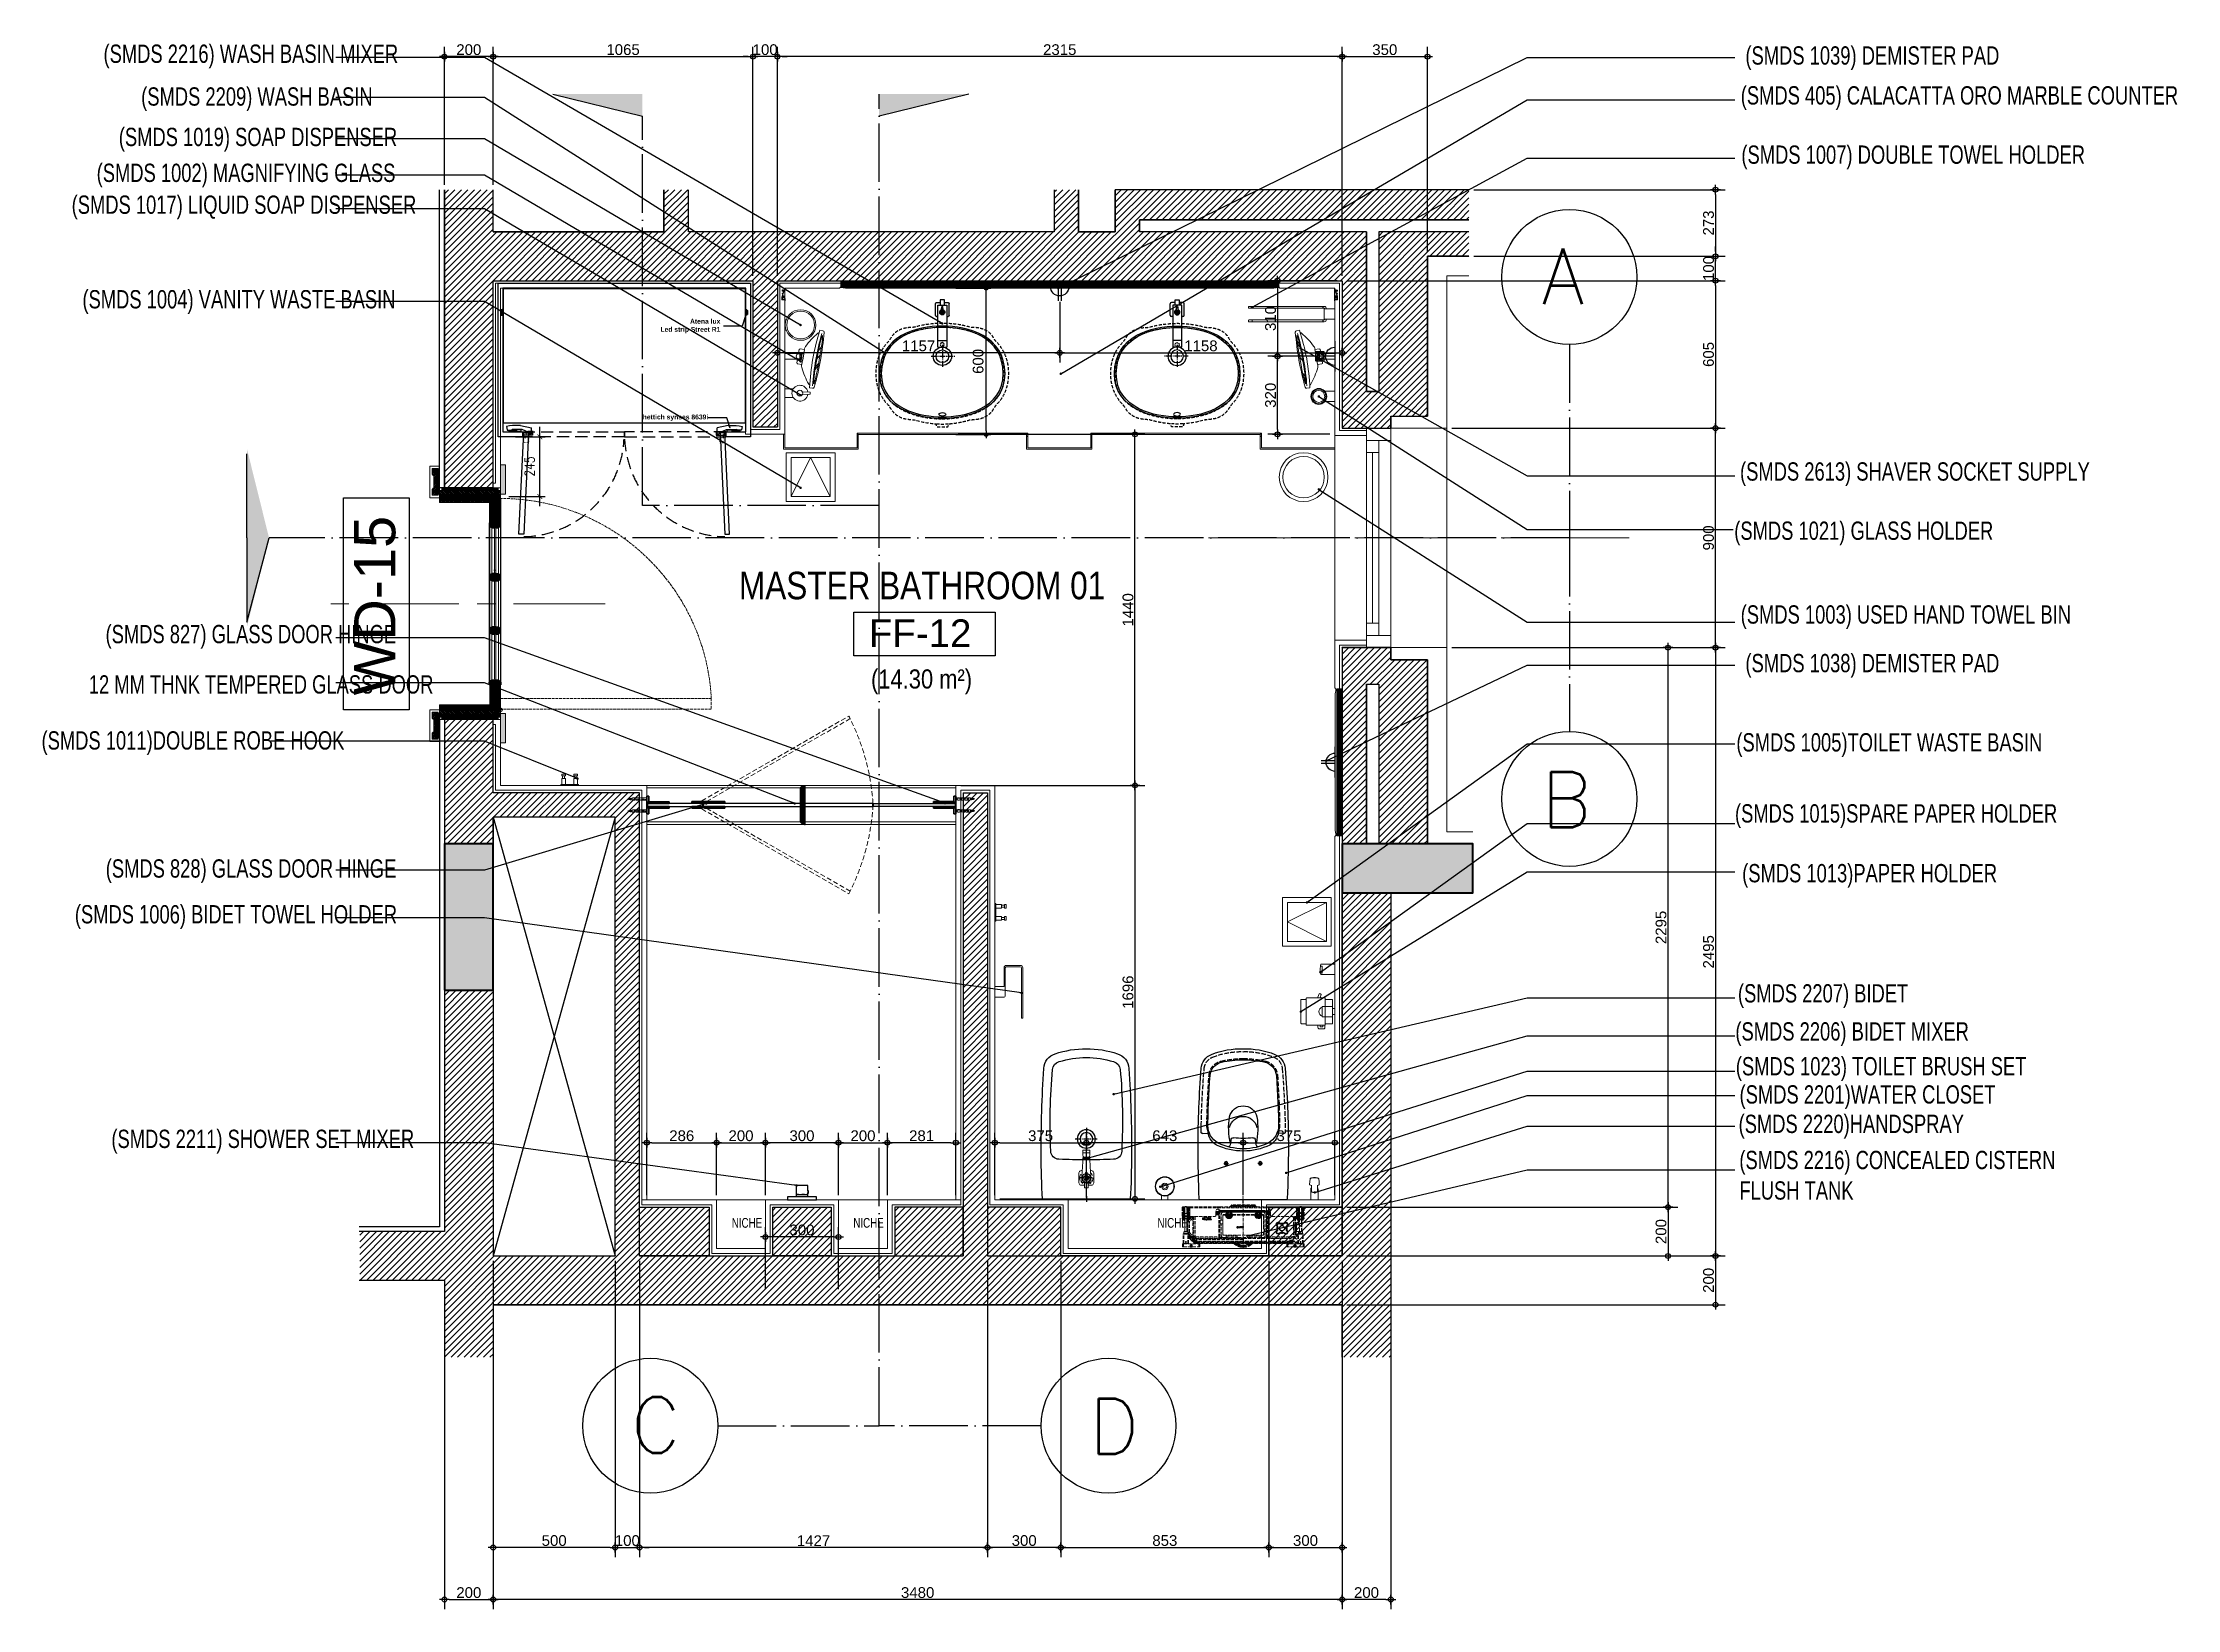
# Model space of a CAD drawing. Header units: inches. Extents: x 258415 to 640093, y 441672 to 945769.
# Drawn here: x 307109 to 315859, y 466265 to 472690 of the extents above; entities that cross this region are included whole.
import ezdxf
from ezdxf.enums import TextEntityAlignment as Align

# ---------------------------------------------------------------- set-up
doc = ezdxf.new("R2010")
doc.units = ezdxf.units.IN
doc.header["$MEASUREMENT"] = 0
doc.set_wipeout_variables(frame=1)
for name, pattern in [('ACAD_ISO02W100', [15, 12, -3]), ('ACAD_ISO04W100', [30, 24, -3, 0, -3]), ('AM_DIN_F_W050', [6.25, 4.75, -1.5]), ('AM_DIN_G_W050', [13.75, 9.75, -1.5, 1, -1.5]), ('CENTER2', [1.125, 0.75, -0.125, 0.125, -0.125]), ('CENTERX2', [4, 2.5, -0.5, 0.5, -0.5]), ('DASHDOT', [18.5, 12, -3, 0.5, -3]), ('DASHED2', [0.375, 0.25, -0.125]), ('DOT', [3.5, 0.5, -3]), ('HIDDEN', [0.375, 0.25, -0.125]), ('HIDDEN2', [0.1875, 0.125, -0.0625]), ('VERDECKT2', [0.1875, 0.125, -0.0625]), ('XREF-V-AXIS$0$DASHED', [0.75, 0.5, -0.25])]:
    doc.linetypes.add(name, pattern=pattern)
for name, color, linetype in [('2', 1, 'Continuous'), ('8', 8, 'Continuous'), ('A-DIMESNION-1', 7, 'Continuous'), ('CQ centerline', 8, 'Continuous'), ('CQ Floor plan label', 2, 'Continuous'), ('CQ marble hatch', 8, 'Continuous'), ('CQ Plaster', 1, 'Continuous'), ('CQ SANITARY WARES', 212, 'Continuous'), ('CQ SPOT DETAIL DIMENSION', 9, 'Continuous'), ('CQ text label', 3, 'Continuous'), ('CQ Wall plan', 3, 'Continuous'), ('CQ Wood plan', 23, 'Continuous'), ('CQ Wood Section', 60, 'Continuous'), ('CQ_callout', 34, 'Continuous'), ('DIM', 251, 'Continuous'), ('ELECTRICAL', 10, 'Continuous'), ('GLASS INT', 4, 'Continuous'), ('grab bar', 7, 'Continuous'), ('Layer1', 1, 'Continuous'), ('Layer3', 7, 'Continuous'), ('Layer7', 8, 'Continuous'), ('LIGHT', 130, 'Continuous'), ('MARBLE 2', 6, 'Continuous'), ('SANITARY', 252, 'Continuous'), ('SANITARY WARES', 212, 'Continuous'), ('sockets', 25, 'Continuous'), ('Stainless steel', 253, 'Continuous'), ('WOOD', 23, 'Continuous'), ('Wood SECT', 1, 'Continuous'), ('xref grd floor$2$CQ Wall hatch_CHB', 8, 'Continuous')]:
    doc.layers.add(name, color=color, linetype=linetype)
for name, color, linetype, lineweight in [('A-ANNO-IDEN', 4, 'Continuous', 18), ('A-Dim-ID', 9, 'Continuous', 20), ('A-GLAZ', 134, 'Continuous', 18), ('Beschlag', 5, 'Continuous', 35), ('CQ bathroom accessories', 8, 'Continuous', 0), ('CQ Glass', 4, 'Continuous', 0), ('CQ Hardware Accs.', 1, 'Continuous', 0), ('CQ lighting plan', 7, 'Continuous', 0), ('CQ Marble', 6, 'Continuous', 0), ('CQ Mirror-Glass', 4, 'Continuous', 0), ('CQ plan and elev dimension', 252, 'Continuous', 35), ('CQ wooh hatch', 8, 'HIDDEN', 18), ('Glass', 4, 'Continuous', 0), ('Verdeckt', 250, 'VERDECKT2', 15), ('xref grd floor$0$A-WALL-TILE', 8, 'Continuous', 9), ('xref grd floor$0$XREF-V2-GF_COLS$0$A-COLS', 5, 'Continuous', 40), ('xref grd floor$0$XREF-V2-GF_COLS$0$A-COLS-PATT', 253, 'Continuous', 20)]:
    doc.layers.add(name, color=color, linetype=linetype, lineweight=lineweight)
doc.styles.add('ARIAL-REG', font='arial.ttf', dxfattribs={"height": 50})
doc.styles.add('cb', font='cityb___.ttf')
doc.styles.add('DIM 50', font='romans.shx', dxfattribs={"width": 0.75, "height": 100})
doc.styles.add('ST9', font='romans.shx', dxfattribs={"width": 0.8})
doc.styles.get("Standard").update_dxf_attribs({"font": 'arial.ttf'})
doc.styles.add('STYL-CONCEPT', font='romans.shx')
doc.dimstyles.new('chester 10', dxfattribs={"dimscale": 0.1, "dimtxt": 150, "dimasz": 50, "dimexe": 100, "dimexo": 20, "dimgap": 80, "dimtad": 1, "dimdec": 0, "dimzin": 0, "dimdsep": 46, "dimtxsty": 'Standard', "dimblk": 'DOT', "dimcen": 100, "dimclrd": 1, "dimclre": 1, "dimclrt": 3, "dimadec": 0, "dimazin": 0, "dimtfac": 1, "dimtdec": 0, "dimtofl": 0, "dimtmove": 0, "dimatfit": 3, "dimfxl": 1, "dimtolj": 1, "dimtzin": 0, "dimlwd": -1, "dimarcsym": 0})
doc.dimstyles.new('CQ Anno', dxfattribs={"dimscale": 40, "dimtxt": 2.2, "dimasz": 0.75, "dimexe": 1, "dimexo": 0.5, "dimgap": 0.5, "dimtad": 1, "dimrnd": 1, "dimdsep": 46, "dimtxsty": 'Standard', "dimblk": 'x-04-bw-gf-dim-50$0$DIM12', "dimcen": 0.0025, "dimdle": 0.5, "dimclrd": 8, "dimclre": 8, "dimclrt": 2, "dimazin": 2, "dimtfac": 1, "dimtix": 1, "dimtmove": 1, "dimatfit": 0, "dimfxl": 50, "dimtolj": 1, "dimtzin": 0, "dimlwd": -1, "dimarcsym": 1})
doc.dimstyles.new('DIM-20', dxfattribs={"dimscale": 1000, "dimtxt": 0.044, "dimasz": 0.035, "dimexe": 0.022, "dimexo": 0.022, "dimgap": 0.022, "dimtad": 1, "dimdec": 0, "dimzin": 0, "dimdsep": 46, "dimtxsty": 'ST9', "dimblk1": 'ARCHTICK', "dimblk2": 'ARCHTICK', "dimsah": 1, "dimcen": 0.088, "dimdle": 0.04, "dimclrd": 256, "dimclre": 256, "dimclrt": 3, "dimadec": 0, "dimazin": 0, "dimtfac": 1, "dimtdec": 0, "dimtix": 1, "dimtofl": 0, "dimtmove": 1, "dimatfit": 3, "dimldrblk": 'CLOSED', "dimfxl": 1, "dimtolj": 1, "dimtzin": 0, "dimarcsym": 0})
doc.dimstyles.get("Standard").update_dxf_attribs({"dimtxt": 0.18, "dimasz": 0.18, "dimexe": 0.18, "dimexo": 0.0625, "dimgap": 0.09, "dimtad": 0, "dimtih": 1, "dimtoh": 1, "dimdec": 4, "dimzin": 0, "dimdsep": 46, "dimtxsty": 'Standard', "dimcen": 0.09, "dimadec": 0, "dimazin": 0, "dimtfac": 1, "dimtdec": 4, "dimtofl": 0, "dimtmove": 0, "dimatfit": 3, "dimfxl": 1, "dimtolj": 1, "dimtzin": 0, "dimarcsym": 0})
pattern_1 = [(45, (0, 0), (-13.25825215, 13.25825215), [])]
pattern_2 = [(135, (-77754.781, -1996.682), (4.242640687, 4.242640687), [10, -2]), (135, (-77751.9524, -1996.682), (4.242640687, 4.242640687), [6, -1.5, 3, -1.5]), (135, (-77748.417, -1997.389), (4.242640687, 4.242640687), [10, -2])]
pattern_3 = [(135, (-601.4316, 1654.5449), (-1.767766953, -1.767766953), [])]
pattern_4 = [(135, (-597.4316, 1654.5449), (-1.767766953, -1.767766953), [])]
pattern_5 = [(135, (-571.7703, 1654.5449), (-1.767766953, -1.767766953), [])]
pattern_6 = [(135, (-790.093, 1654.5449), (-1.767766953, -1.767766953), [])]

msp = doc.modelspace()

# ---------------------------------------------------------------- texts
at = {"layer": 'CQ Floor plan label', "style": 'ARIAL-REG'}
for s, height, rotation, p in [('WD-15', 169.344, 90, (308469.589, 470381.616, 0)), ('FF-12', 112.896, 360, (310705.462, 470268.582, 0))]:
    msp.add_text(s, height=height, rotation=rotation, dxfattribs=at).set_placement(p, align=Align.MIDDLE_CENTER)
at = {"layer": 'CQ Floor plan label', "attachment_point": 5, "style": 'ARIAL-REG'}
for s, insert, char_height, width in [('{\\fArial Narrow|b0|i0|c0|p34;MASTER BATHROOM 01}', (310713.743, 470463.184, 0), 112.896, 2109.50749), ('{\\fArial Narrow|b0|i0|c0|p34;\\P(14.30 m²)}', (310711.413, 470134.18, 0), 78.4, 1464.93576)]:
    msp.add_mtext(s, dxfattribs=dict(at, insert=insert, char_height=char_height, width=width))
at = {"layer": 'CQ text label', "color": 3, "ltscale": 500, "char_height": 75, "width": 1867.39225, "attachment_point": 1, "style": 'DIM 50'}
for s, insert in [('{\\fCityBlueprint|b0|i0|c2|p2;(SMDS 2216) WASH BASIN MIXER}', (307358.01, 472682.53)), ('{\\fCityBlueprint|b0|i0|c2|p2;(SMDS 1039) DEMISTER PAD}', (314088.932, 472675.34)), ('{\\fCityBlueprint|b0|i0|c2|p2;(SMDS 2209) WASH BASIN }', (307512.387, 472507.01)), ('{\\fCityBlueprint|b0|i0|c2|p2;(SMDS 405) CALACATTA ORO MARBLE COUNTER}', (314069.751, 472511.695)), ('{\\fCityBlueprint|b0|i0|c2|p2;(SMDS 1019) SOAP DISPENSER}', (307420.69, 472341.204, 0)), ('{\\fCityBlueprint|b0|i0|c2|p2;(SMDS 1002) MAGNIFYING GLASS}', (307329.877, 472194.057)), ('{\\fCityBlueprint|b0|i0|c2|p2;(SMDS 1007) DOUBLE TOWEL HOLDER}', (314072.311, 472268.623)), ('{\\fCityBlueprint|b0|i0|c2|p2;(SMDS 1017) LIQUID SOAP DISPENSER}', (307227.356, 472063.369, 0)), ('{\\fCityBlueprint|b0|i0|c2|p2;(SMDS 1004) VANITY WASTE BASIN}', (307271.635, 471675.485)), ('{\\fCityBlueprint|b0|i0|c2|p2;(SMDS 2613) SHAVER SOCKET SUPPLY}', (314066.749, 470969.04)), ('{\\fCityBlueprint|b0|i0|c2|p2;(SMDS 1021) GLASS HOLDER}', (314043.073, 470726.277, 0)), ('{\\fCityBlueprint|b0|i0|c2|p2;(SMDS 1003) USED HAND TOWEL BIN}', (314069.434, 470382.641, 0)), ('{\\fCityBlueprint|b0|i0|c2|p2;(SMDS 827) GLASS DOOR HINGE}', (307366.39, 470302.201, 0)), ('{\\fCityBlueprint|b0|i0|c2|p2;(SMDS 1038) DEMISTER PAD}', (314088.932, 470183.29)), ('{\\fCityBlueprint|b0|i0|c2|p2;12 MM THNK TEMPERED GLASS DOOR}', (307297.702, 470095.824, 0.001)), ('{\\fCityBlueprint|b0|i0|c2|p2;(SMDS 1011)DOUBLE ROBE HOOK}', (307103.972, 469866.077, 0)), ('{\\fCityBlueprint|b0|i0|c2|p2;(SMDS 1005)TOILET WASTE BASIN}', (314051.71, 469858.211, 0)), ('{\\fCityBlueprint|b0|i0|c2|p2;(SMDS 1015)SPARE PAPER HOLDER}', (314046.088, 469566.745)), ('{\\fCityBlueprint|b0|i0|c2|p2;(SMDS 828) GLASS DOOR HINGE}', (307367.134, 469340.825, 0)), ('{\\fCityBlueprint|b0|i0|c2|p2;(SMDS 1013)PAPER HOLDER}', (314075.544, 469321.535)), ('{\\fCityBlueprint|b0|i0|c2|p2;(SMDS 1006) BIDET TOWEL HOLDER}', (307240.57, 469153.039)), ('{\\fCityBlueprint|b0|i0|c2|p2;(SMDS 2207) BIDET}', (314058.221, 468828.817)), ('{\\fCityBlueprint|b0|i0|c2|p2;(SMDS 2206) BIDET MIXER}', (314047.695, 468672.669)), ('{\\fCityBlueprint|b0|i0|c2|p2;(SMDS 1023) TOILET BRUSH SET}', (314049.532, 468529.806)), ('{\\fCityBlueprint|b0|i0|c2|p2;(SMDS 2201)WATER CLOSET}', (314064.86, 468414.153, 0)), ('{\\fCityBlueprint|b0|i0|c2|p2;(SMDS 2220)HANDSPRAY}', (314060.803, 468293.358)), ('{\\fCityBlueprint|b0|i0|c2|p2;(SMDS 2211) SHOWER SET MIXER}', (307390.281, 468231.901, 0)), ('\\pxql;{\\fCityBlueprint|b0|i0|c2|p2;(SMDS 2216) CONCEALED CISTERN \\PFLUSH TANK}', (314063.995, 468145.189, 0))]:
    msp.add_mtext(s, dxfattribs=dict(at, insert=insert))
at = {"layer": 'CQ text label', "ltscale": 500, "char_height": 40, "width": 1867.39225, "attachment_point": 1, "style": 'DIM 50'}
for insert in [(309933.29, 467869.867, 0), (310431.716, 467869.867, 0), (311678.226, 467869.867, 0)]:
    msp.add_mtext('{\\fCityBlueprint|b0|i0|c2|p2;NICHE}', dxfattribs=dict(at, insert=insert))
at = {"layer": 'Layer3', "char_height": 20, "width": 613.33589, "attachment_point": 6, "style": 'cb'}
for s, insert in [('{\\C1;Atena lux\\PLed strip Street R1}', (309886.652, 471528.025, 0)), ('{\\C1;hettich synses 8639i}', (309837.017, 471152.07, 0))]:
    msp.add_mtext(s, dxfattribs=dict(at, insert=insert))

# ---------------------------------------------------------------- blocks, each defined once
blk = doc.blocks.new('Brot Horizon C24 t')
at = {"lineweight": 0}
h = blk.add_hatch(dxfattribs=at)
h.set_pattern_fill('AR-RROOF', color=4, scale=2, angle=49.83336)
h.set_pattern_definition([(49.8334, (-127.517, 701.133), (33.2667, 118.1705), [762, -101.6, 254, -50.8]), (49.8334, (-103.35, 769.15), (-84.3972, 4.7597), [152.4, -16.764, 304.8, -38.1]), (49.8334, (-144.13, 748.395), (144.37726, 223.81725), [406.4, -71.12, 203.2, -50.8])])
edge = h.paths.add_edge_path()
edge.add_ellipse((3956.2, 1053.5), major_axis=(17.9, 99.7), ratio=0.050743, start_angle=0, end_angle=360)
at = {"layer": 'SANITARY', "lineweight": 0}
for points in [[(3960.3, 1163.5, 0.204682), (3955.3, 1161.7, 0.055766), (3904.7, 1107.6, 0.116672), (3899.8, 1096.1, 0.116672)], [(3934.5, 1057.7, -0.024822), (3963.5, 1174.3), (3975.8, 1172.1, -0.359233), (3981.1, 1165.8, -0.023448), (3966.1, 1052, -0.023489)], [(3890.4, 1078.1), (3897.9, 1076.8), (3893.4, 1051.3), (3871.8, 1055.1), (3869.3, 1041.1, 0.413942), (3872.5, 1036.6), (3889.7, 1033.5), (3892.9, 1051.4)], [(3885.9, 1052.6), (3893.4, 1051.3), (3897.9, 1076.8), (3876.4, 1080.6), (3878.9, 1094.7, -0.413942), (3883.4, 1097.8), (3900.7, 1094.7), (3897.5, 1076.8)], [(3888, 1076.3), (3889, 1076.3, -0.414214), (3890, 1075.3), (3890, 1059.3, -0.414214), (3889, 1058.3), (3888, 1058.3)], [(3934.5, 1057.7, 0.024822), (3921.2, 938.2), (3933.4, 936, 0.363028), (3940.7, 940.2, 0.023361), (3966.1, 1052, 0.023489)], [(3921.9, 949.5, -0.204682), (3917.9, 952.9, -0.055766), (3889.2, 1021.3, -0.116672), (3888.6, 1033.7)]]:
    blk.add_lwpolyline(points, format="xyb", dxfattribs=at)
blk.add_lwpolyline([(3882, 1079.3), (3819.4, 1079.3), (3819.4, 1055.3), (3882, 1055.3)], close=True, dxfattribs=at)
for points in [[(3875.3, 1056.8), (3874.9, 1054.6)], [(3879.1, 1077.9), (3879.5, 1080.1)], [(3885.9, 1052.6), (3893.4, 1051.3), (3897.9, 1076.8), (3888.2, 1078.5)]]:
    blk.add_lwpolyline(points, dxfattribs=at)
blk.add_lwpolyline([(3887, 1079.3), (3882.3, 1079.3), (3882.3, 1055.3), (3887, 1055.3, 0.414214), (3888, 1056.3), (3888, 1078.3, 0.414214)], format="xyb", close=True, dxfattribs=at)
blk.add_circle((3877.2, 1067.3), 10.7, dxfattribs=at)
blk.add_arc((4986.5, 868.9), 1055.7, 163.97851, 175.81108, dxfattribs=at)
blk.add_ellipse((3956.2, 1053.5), major_axis=(17.9, 99.7), ratio=0.050743, dxfattribs=at)
blk = doc.blocks.new('ff-12 wall plan')
at = {"layer": 'xref grd floor$0$XREF-V2-GF_COLS$0$A-COLS-PATT'}
for points in [[(308755.4, 468804.1), (308955.4, 468804.1), (308955.4, 469404.1), (308755.4, 469404.1)], [(312435.4, 469404.1), (312435.4, 469204.1), (312971.3, 469204.1), (312971.3, 469404.1)]]:
    blk.add_hatch(color=256, dxfattribs=at).paths.add_polyline_path(points)
at = {"layer": 'xref grd floor$2$CQ Wall hatch_CHB'}
h = blk.add_hatch(dxfattribs=at)
h.set_pattern_fill('ANSI31,_O', color=8, scale=150)
h.set_pattern_definition(pattern_1)
h.paths.add_polyline_path([(312955.4, 471814.1), (312955.4, 471914.1), (312585.4, 471914.1), (312585.4, 471259.1), (312535.4, 471259.1), (312535.4, 471914.1), (311605.4, 471914.1), (311605.4, 471964.1), (312955.4, 471964.1), (312955.4, 472087.3), (311505.4, 472087.3), (311505.4, 471914.1), (311355.4, 471914.1), (311355.4, 472087.3), (311255.4, 472087.3), (311255.4, 471914.1), (309755.4, 471914.1), (309755.4, 472087.3), (309655.4, 472087.3), (309655.4, 471914.1), (308955.4, 471914.1), (308955.4, 472087.3), (308755.4, 472087.3), (308755.4, 470864.1), (308955.4, 470864.1), (308955.4, 471714.1), (312435.4, 471714.1), (312435.4, 471109.1), (312635.5, 471109.1), (312635.5, 471159.1), (312785.4, 471159.1), (312785.4, 471814.1)])
h = blk.add_hatch(dxfattribs=at)
h.set_pattern_fill('ANSI31,_O', color=8, scale=150)
h.set_pattern_definition(pattern_1)
h.paths.add_polyline_path([(310020.4, 471114.1), (310120.4, 471114.1), (310120.4, 471714.1), (310020.4, 471714.1)])
h = blk.add_hatch(dxfattribs=at)
h.set_pattern_fill('ANSI31,_O', color=8, scale=150)
h.set_pattern_definition(pattern_1)
h.paths.add_polyline_path([(312785.4, 469404.1), (312785.4, 470159.1), (312635.4, 470159.1), (312635.4, 470209.1), (312435.4, 470209.1), (312435.4, 469404.1), (312535.4, 469404.1), (312535.4, 470059.1), (312585.4, 470059.1), (312585.4, 469404.1)])
h = blk.add_hatch(dxfattribs=at)
h.set_pattern_fill('ANSI31,_O', color=8, scale=150)
h.set_pattern_definition(pattern_1)
h.paths.add_polyline_path([(308955.4, 469914.1), (308755.4, 469914.1), (308755.4, 469404.1), (308955.4, 469404.1), (308955.4, 469514.1)])
h = blk.add_hatch(dxfattribs=at)
h.set_pattern_fill('ANSI31,_O', color=8, scale=150)
h.set_pattern_definition(pattern_1)
h.paths.add_polyline_path([(308955.4, 469614.1), (309555.4, 469614.1), (309555.4, 467714.1), (309455.4, 467714.1), (309455.4, 469514.1), (308955.4, 469514.1)])
h = blk.add_hatch(dxfattribs=at)
h.set_pattern_fill('ANSI31,_O', color=8, scale=150)
h.set_pattern_definition(pattern_1)
h.paths.add_polyline_path([(310882, 469614.1), (310982, 469614.1), (310982, 467714.1), (310882, 467714.1)])
h = blk.add_hatch(dxfattribs=at)
h.set_pattern_fill('ANSI31,_O', color=8, scale=150)
h.set_pattern_definition(pattern_1)
h.paths.add_polyline_path([(312635.4, 469204.1), (312635.4, 467298.6), (312435.4, 467298.6), (312435.4, 467514.1), (308955.4, 467514.1), (308955.4, 467298.6), (308755.4, 467298.6), (308755.4, 467614.1), (308408.5, 467614.1), (308408.5, 467814.1), (308755.4, 467814.1), (308755.4, 468804.1), (308955.4, 468804.1), (308955.4, 467714.1), (312435.4, 467714.1), (312435.4, 469204.1)])
h = blk.add_hatch(dxfattribs=at)
h.set_pattern_fill('ANSI31,_O', color=8, scale=150)
h.set_pattern_definition(pattern_1)
h.paths.add_polyline_path([(310882, 467914.1), (310601.3, 467914.1), (310601.3, 467714.1), (310882, 467714.1)])
h.paths.add_polyline_path([(310101.3, 467914.1), (310341.3, 467914.1), (310341.3, 467714.1), (310101.3, 467714.1)])
h.paths.add_polyline_path([(309555.4, 467914.1), (309841.3, 467914.1), (309841.3, 467714.1), (309555.4, 467714.1)])
h = blk.add_hatch(dxfattribs=at)
h.set_pattern_fill('ANSI31,_O', color=8, scale=150)
h.set_pattern_definition(pattern_1)
h.paths.add_polyline_path([(310982, 467914.1), (311282.5, 467914.1), (311282.5, 467714.1), (310982, 467714.1)])
h.paths.add_polyline_path([(312135, 467914.1), (312435.4, 467914.1), (312435.4, 467714.1), (312135, 467714.1)])
at = {"layer": 'A-GLAZ'}
for p, q in [((312585.4, 471009.1, 0), (312535.4, 471009.1, 0)), ((312560.5, 471009.1, 0), (312560.5, 470309.1, 0)), ((312585.5, 470309.1, 0), (312535.5, 470309.1, 0))]:
    blk.add_line(p, q, dxfattribs=at)
at = {"layer": 'A-GLAZ', "elevation": 0}
for points in [[(312635.5, 471109.1), (312535.4, 471109.1), (312535.4, 470209.1), (312635.5, 470209.1)], [(312635.4, 471109.1), (312535.4, 471109.1), (312535.4, 471059.1), (312635.4, 471059.1)], [(312585.5, 471059.1), (312535.5, 471059.1), (312535.4, 470259.1), (312585.5, 470259.1)], [(312635.5, 470209.1), (312535.4, 470209.1), (312535.4, 470259.1), (312635.5, 470259.1)]]:
    blk.add_lwpolyline(points, close=True, dxfattribs=at)
at = {"layer": 'CQ centerline', "linetype": 'CENTERX2', "lineweight": 0, "ltscale": 150}
for p, q in [((313612.7, 470659.1, 0), (311880, 470659.1, 0)), ((309414.2, 470389.1, 0), (308239.7, 470389.1, 0))]:
    blk.add_line(p, q, dxfattribs=at)
at = {"layer": 'CQ Plaster', "elevation": 0}
for points in [[(308755.4, 470864.1), (308735.4, 470864.1), (308735.4, 472087.3)], [(308755.4, 469914.1), (308735.4, 469914.1), (308735.4, 467834.1), (308405.4, 467834.1)]]:
    blk.add_lwpolyline(points, dxfattribs=at)
at = {"layer": 'CQ Wall plan'}
for p, q in [((308755.4, 470864.1, 0), (308755.4, 472087.3, 0)), ((309755.4, 471914.1, 0), (309755.4, 472087.3, 0)), ((311255.4, 472087.3, 0), (311255.4, 471914.1, 0)), ((312955.4, 471964.1, 0), (311605.4, 471964.1, 0)), ((311605.4, 471964.1, 0), (311605.4, 471914.1, 0)), ((311255.4, 471914.1, 0), (309755.4, 471914.1, 0)), ((312535.4, 471914.1, 0), (311605.4, 471914.1, 0)), ((312535.4, 471914.1, 0), (312535.4, 471259.1, 0)), ((312585.4, 471914.1, 0), (312585.4, 471259.1, 0)), ((312955.4, 471914.1, 0), (312585.4, 471914.1, 0)), ((312785.4, 471814.1, 0), (312785.4, 471159.1, 0)), ((312955.4, 471814.1, 0), (312785.4, 471814.1, 0)), ((312785.4, 471814.1, 0), (312955.4, 471814.1, 0)), ((308955.4, 470864.1, 0), (308955.4, 471714.1, 0)), ((310020.4, 471714.1, 0), (310020.4, 471114.1, 0)), ((310120.4, 471714.1, 0), (310120.4, 471114.1, 0)), ((312435.4, 471714.1, 0), (312435.4, 471109.1, 0)), ((312535.4, 471259.1, 0), (312585.4, 471259.1, 0)), ((312635.4, 471159.1, 0), (312635.4, 471109.1, 0)), ((312635.4, 471159.1, 0), (312785.4, 471159.1, 0)), ((310020.4, 471114.1, 0), (310120.4, 471114.1, 0)), ((312435.4, 471109.1, 0), (312635.4, 471109.1, 0)), ((308955.4, 470864.1, 0), (308755.4, 470864.1, 0)), ((312435.4, 470209.1, 0), (312635.4, 470209.1, 0)), ((312435.4, 470209.1, 0), (312435.4, 469404.1, 0)), ((312635.4, 470209.1, 0), (312635.4, 470159.1, 0)), ((312635.4, 470159.1, 0), (312785.4, 470159.1, 0)), ((312785.4, 470159.1, 0), (312785.4, 469404.1, 0)), ((312535.4, 470059.1, 0), (312535.4, 469404.1, 0)), ((312535.4, 470059.1, 0), (312585.4, 470059.1, 0)), ((312585.4, 470059.1, 0), (312585.4, 469404.1, 0)), ((308955.4, 469914.1, 0), (308755.4, 469914.1, 0)), ((308755.4, 469914.1, 0), (308755.4, 469404.1, 0)), ((308955.4, 469614.1, 0), (308955.4, 469914.1, 0)), ((310882, 469614.1, 0), (310882, 467714.1, 0)), ((310882, 469614.1, 0), (310982, 469614.1, 0)), ((310982, 469614.1, 0), (310982, 467714.1, 0)), ((308955.4, 469404.1, 0), (308955.4, 469514.1, 0)), ((312435.4, 469204.1, 0), (312435.4, 467714.1, 0)), ((312635.4, 469204.1, 0), (312635.4, 467298.6, 0)), ((308755.4, 468804.1, 0), (308755.4, 467814.1, 0)), ((308955.4, 468604.6, 0), (308955.4, 467714.1, 0)), ((308755.4, 467814.1, 0), (308405.4, 467814.1, 0)), ((308955.4, 467714.1, 0), (309455.4, 467714.1, 0)), ((309555.4, 467714.1, 0), (310882, 467714.1, 0)), ((310982, 467714.1, 0), (311201.4, 467714.1, 0)), ((311201.4, 467714.1, 0), (311301.4, 467714.1, 0)), ((311301.4, 467714.1, 0), (312435.4, 467714.1, 0)), ((308755.4, 467614.1, 0), (308405.4, 467614.1, 0)), ((308755.4, 467614.1, 0), (308755.4, 467298.6, 0)), ((308955.4, 467514.1, 0), (312435.4, 467514.1, 0)), ((308955.4, 467514.1, 0), (308955.4, 467298.6, 0)), ((312435.4, 467514.1, 0), (312435.4, 467298.6, 0))]:
    blk.add_line(p, q, dxfattribs=at)
at = {"layer": 'CQ Wall plan', "elevation": 0}
for points in [[(308755.4, 472087.3), (308755.4, 470864.1), (308955.4, 470864.1), (308955.4, 471714.1), (310020.4, 471714.1)], [(309655.4, 471914.1), (308955.4, 471914.1), (308955.4, 472087.3)], [(308955.4, 471914.1), (309655.4, 471914.1), (309655.4, 472087.3)], [(309655.4, 472087.3), (309655.4, 471914.1), (308955.4, 471914.1), (308955.4, 472087.3)], [(311255.4, 472087.3), (311255.4, 471914.1), (309755.4, 471914.1), (309755.4, 472087.3)], [(311355.4, 472087.3), (311355.4, 471914.1), (311505.4, 471914.1), (311505.4, 472087.3)], [(312955.4, 472087.3), (311505.4, 472087.3), (311505.4, 471914.1), (311355.4, 471914.1), (311355.4, 472087.3)], [(312955.4, 471914.1), (312585.4, 471914.1), (312585.4, 471259.1), (312535.4, 471259.1), (312535.4, 471914.1), (311605.4, 471914.1), (311605.4, 471964.1), (312955.4, 471964.1)], [(310120.4, 471714.1), (312435.4, 471714.1), (312435.4, 471109.1), (312635.5, 471109.1), (312635.5, 471159.1), (312785.4, 471159.1), (312785.4, 471814.1), (312955.4, 471814.1)], [(309555.4, 467714.1), (309555.4, 469614.1), (308955.4, 469614.1)], [(310982, 467714.1), (312435.4, 467714.1), (312435.4, 469204.1), (312635.4, 469204.1), (312635.4, 467298.6)], [(312435.4, 467914.1), (312135, 467914.1), (312135, 467714.1), (311308, 467714.1), (311282.5, 467714.1), (311282.5, 467914.1), (310982, 467914.1)], [(309555.4, 467714.1), (310882, 467714.1)], [(312435.4, 467298.6), (312435.4, 467514.1), (308955.4, 467514.1), (308955.4, 467298.6)]]:
    blk.add_lwpolyline(points, dxfattribs=at)
for points in [[(312785.4, 469404.1), (312785.4, 470159.1), (312635.4, 470159.1), (312635.4, 470209.1), (312435.4, 470209.1), (312435.4, 469404.1), (312535.4, 469404.1), (312535.4, 470059.1), (312585.4, 470059.1), (312585.4, 469404.1)], [(308955.4, 467714.1), (309455.4, 467714.1), (309455.4, 469514.1), (308955.4, 469514.1)], [(309455.4, 469514.1), (308955.4, 469514.1), (308955.4, 467714.1), (309455.4, 467714.1)], [(309555.4, 467914.1), (309841.3, 467914.1), (309841.3, 467714.1), (309555.4, 467714.1)], [(310101.3, 467914.1), (310341.3, 467914.1), (310341.3, 467714.1), (310101.3, 467714.1)], [(310882, 467914.1), (310601.3, 467914.1), (310601.3, 467714.1), (310882, 467714.1)], [(312135, 467914.1), (312435.4, 467914.1), (312435.4, 467714.1), (312135, 467714.1)]]:
    blk.add_lwpolyline(points, close=True, dxfattribs=at)
at = {"layer": 'xref grd floor$0$A-WALL-TILE'}
for p, q in [((312865.4, 471734.1, 0), (312865.4, 469454.1, 0)), ((312865.4, 471734.1, 0), (312955.4, 471734.1, 0)), ((312635.4, 471109.1, 0), (312865.4, 471109.1, 0)), ((312635.4, 470209.1, 0), (312865.4, 470209.1, 0)), ((312865.4, 469454.1, 0), (312971.3, 469454.1, 0))]:
    blk.add_line(p, q, dxfattribs=at)
at = {"layer": 'xref grd floor$0$XREF-V2-GF_COLS$0$A-COLS', "elevation": 0}
for points in [[(308755.4, 468804.1), (308955.4, 468804.1), (308955.4, 469404.1), (308755.4, 469404.1)], [(308755.4, 468804.1), (308955.4, 468804.1), (308955.4, 469404.1), (308755.4, 469404.1)], [(312435.4, 469404.1), (312435.4, 469204.1), (312971.3, 469204.1), (312971.3, 469404.1)]]:
    blk.add_lwpolyline(points, close=True, dxfattribs=at)
blk.add_lwpolyline([(312971.3, 469404.1), (312435.4, 469404.1), (312435.4, 469204.1), (312971.3, 469204.1)], dxfattribs=at)
at = {"layer": 'xref grd floor$2$CQ Wall hatch_CHB', "color": 8}
for p, q in [((308955.4, 469514.1, 0), (309455.4, 467714.1, 0)), ((309455.4, 469514.1, 0), (308955.4, 467714.1, 0))]:
    blk.add_line(p, q, dxfattribs=at)
blk = doc.blocks.new('ff-12 section line')
at = {"layer": 'Layer1'}
for points in [[(299386.7, 470703.1), (299753.9, 470612), (299753.9, 470703.1)], [(301091.4, 470703.1), (300724.2, 470612), (300724.2, 470703.1)], [(298132.1, 469249.7), (298223.2, 468882.5), (298132.1, 468882.5)], [(298132.1, 468515.4), (298223.2, 468882.5), (298132.1, 468882.5)]]:
    blk.add_hatch(color=256, dxfattribs=at).paths.add_polyline_path(points)
for p, q in [((299386.7, 470703.1, 0), (299753.9, 470612, 0)), ((301091.4, 470703.1, 0), (300724.2, 470612, 0)), ((298132.1, 468882.5, 0), (298132.1, 469227.6, 0)), ((298132.1, 468882.5, 0), (298132.1, 468537.4, 0)), ((298132.1, 468537.4, 0), (298223.2, 468882.5, 0))]:
    blk.add_line(p, q, dxfattribs=at)
at = {"layer": 'Layer1', "linetype": 'ACAD_ISO04W100', "ltscale": 10}
for p, q in [((300724.2, 465241.2, 0), (300724.2, 470702, 0)), ((303553.9, 469676.3, 0), (303553.9, 468882.5, 0)), ((303553.9, 468882.5, 0), (298223.2, 468882.5, 0)), ((303553.9, 468882.5, 0), (303553.9, 468088.7, 0)), ((300062.7, 465241.2, 0), (300724.2, 465241.2, 0)), ((301387.8, 465241.2, 0), (300726.3, 465241.2, 0))]:
    blk.add_line(p, q, dxfattribs=at)
at = {"layer": 'Layer1', "linetype": 'ACAD_ISO04W100', "ltscale": 10, "elevation": 0}
blk.add_lwpolyline([(300724.2, 469015.4), (299753.9, 469015.4), (299753.9, 470612)], dxfattribs=at)
at = {"layer": 'Layer1'}
for centre in [(303553.9, 469952.9, 0), (303553.9, 467812.1, 0), (299786.1, 465241.2, 0), (301664.4, 465241.2, 0)]:
    blk.add_circle(centre, 276.6, dxfattribs=at)
at = {"layer": 'Layer1', "style": 'STYL-CONCEPT'}
for s, p in [('A', (303438.7, 469841.2, 0)), ('B', (303438.7, 467695.3, 0))]:
    blk.add_text(s, height=228.5, dxfattribs=at).set_placement(p)
at = {"layer": 'Layer1', "char_height": 228.5, "style": 'STYL-CONCEPT'}
for s, insert, attachment_point in [('C', (299705.5, 465358.1, 0), 1), ('D', (301583.8, 465124.4, 0), 7)]:
    blk.add_mtext_dynamic_manual_height_columns(s, width=200.816, gutter_width=150, heights=[0], dxfattribs=dict(at, insert=insert, attachment_point=attachment_point))
blk = doc.blocks.new('ff-12 marble')
at = {"layer": 'CQ Marble'}
for p, q in [((310380.4, 471689.1, 0), (310375.4, 471684.1, 0)), ((310380.4, 471689.1, 0), (310380.4, 471704.1, 0)), ((312175.4, 471704.1, 0), (312175.4, 471689.1, 0)), ((312175.4, 471689.1, 0), (312180.4, 471684.1, 0)), ((312405.4, 471079.1, 0), (312405.4, 470239.1, 0)), ((312535.4, 471099.1, 0), (312535.4, 471079.1, 0)), ((312535.4, 470239.1, 0), (312535.4, 470219.1, 0)), ((312405.4, 470044.1, 0), (312410.4, 470039.1, 0)), ((312410.4, 470039.1, 0), (312425.4, 470039.1, 0)), ((312405.4, 469434.1, 0), (312410.4, 469439.1, 0)), ((312410.4, 469439.1, 0), (312425.4, 469439.1, 0)), ((310071.3, 467944.1, 0), (309871.3, 467944.1, 0)), ((310571.3, 467944.1, 0), (310371.3, 467944.1, 0)), ((312105, 467944.1, 0), (311312.5, 467944.1, 0))]:
    blk.add_line(p, q, dxfattribs=at)
at = {"layer": 'CQ Marble', "elevation": 0}
for points in [[(308955.4, 470884.1), (308965.4, 470884.1), (308965.4, 471704.1), (310010.4, 471704.1), (310010.4, 471104.1), (310130.4, 471104.1), (310130.4, 471704.1), (310380.4, 471704.1)], [(308955.4, 470864.1), (308985.4, 470864.1), (308985.4, 471684.1), (309990.4, 471684.1), (309990.4, 471084.1), (310150.4, 471084.1), (310150.4, 471684.1), (310375.4, 471684.1)], [(312175.4, 471704.1), (312425.4, 471704.1), (312425.4, 471099.1), (312535.4, 471099.1)], [(312180.4, 471684.1), (312405.4, 471684.1), (312405.4, 471079.1), (312535.4, 471079.1)], [(312535.4, 470239.1), (312405.4, 470239.1), (312405.4, 470044.1)], [(312535.4, 470219.1), (312425.4, 470219.1), (312425.4, 470039.1)], [(309585.4, 467944.1), (309585.4, 469644.1), (308985.4, 469644.1), (308985.4, 469914.1), (308955.4, 469914.1)], [(309565.4, 467944.1), (309565.4, 469624.1), (308965.4, 469624.1), (308965.4, 469894.1), (308955.4, 469894.1)], [(312405.4, 469434.1), (312405.4, 467944.1), (312105, 467944.1), (312105, 467744.1), (311312.5, 467744.1), (311312.5, 467944.1), (311012, 467944.1), (311012, 469644.1), (310852, 469644.1), (310852, 467944.1)], [(312425.4, 469439.1), (312425.4, 467924.1), (312125, 467924.1), (312125, 467724.1), (311292.5, 467724.1), (311292.5, 467924.1), (310992, 467924.1), (310992, 469624.1), (310872, 469624.1), (310872, 467944.1)], [(310872, 467944.1), (310872, 467924.1), (310591.3, 467924.1), (310591.3, 467724.1), (310351.3, 467724.1), (310351.3, 467924.1), (310091.3, 467924.1), (310091.3, 467724.1), (309851.3, 467724.1), (309851.3, 467924.1), (309565.4, 467924.1), (309565.4, 467944.1), (309871.3, 467944.1), (309871.3, 467744.1), (310071.3, 467744.1), (310071.3, 467944.1), (310371.3, 467944.1), (310371.3, 467744.1), (310571.3, 467744.1), (310571.3, 467944.1), (310872, 467944.1)]]:
    blk.add_lwpolyline(points, dxfattribs=at)
blk = doc.blocks.new('tece profil_9300080 top')
at = {"layer": 'SANITARY WARES', "color": 8, "linetype": 'AM_DIN_F_W050', "lineweight": 0, "ltscale": 3}
for p, q in [((334461.3, 481313), (334461.3, 481325.5)), ((334461.3, 481325.5), (334465.3, 481325.5)), ((334465.3, 481313), (334461.3, 481313)), ((334463.8, 481312.5), (334461.8, 481312.5)), ((334465.3, 481312.5), (334463.8, 481312.5)), ((334463.8, 481312.5), (334463.8, 481312.5)), ((334464.8, 481311.5), (334464.8, 481273)), ((334464.8, 481311.5), (334467.8, 481311.5)), ((334465.3, 481325.5), (334528.3, 481325.5)), ((334465.3, 481313), (334465.3, 481325.5)), ((334528.3, 481313), (334465.3, 481313)), ((334465.3, 481312.5), (334465.3, 481313)), ((334528.3, 481312.5), (334465.3, 481312.5)), ((334467.8, 481311.5), (334467.8, 481312.5)), ((334467.8, 481311.5), (334467.8, 481273)), ((334467.8, 481311.5), (334483.8, 481311.5)), ((334483.8, 481311.5), (334483.8, 481312.5)), ((334483.8, 481311.5), (334486.8, 481311.5)), ((334483.8, 481311.5), (334483.8, 481273)), ((334486.8, 481311.5), (334486.8, 481273)), ((334490.4, 481309.5), (334486.8, 481309.5)), ((334490.4, 481309.5), (334490.4, 481309.5)), ((334493.7, 481307.7), (334490.4, 481309.5)), ((334493.7, 481307.7), (334493.7, 481307.7)), ((334493.8, 481325.5), (334493.9, 481325.7)), ((334495.3, 481319.5), (334494.1, 481319.5)), ((334494.4, 481326), (334501.3, 481326)), ((334501.6, 481319.5), (334495.3, 481319.5)), ((334495.3, 481316.7), (334495.3, 481319.5)), ((334501.7, 481325.7), (334501.9, 481325.5)), ((334503.2, 481303.2), (334505.2, 481305.1)), ((334505.2, 481305.1), (334503.2, 481303.2)), ((334503.2, 481303.2), (334505.2, 481305.1)), ((334505.2, 481305.1), (334505.2, 481305.1)), ((334505.2, 481305.1), (334505.2, 481305.1)), ((334507.6, 481302.6), (334506.7, 481301.2)), ((334506.8, 481301.1), (334510.7, 481305.1)), ((334508.1, 481289.6), (334508.1, 481289.6)), ((334509.3, 481312.5), (334509.3, 481312.2)), ((334511.3, 481312.2), (334509.3, 481312.2)), ((334512.9, 481303), (334509.5, 481299.6)), ((334512.9, 481303), (334510.7, 481305.1)), ((334511, 481298.8), (334514, 481301.8)), ((334513.3, 481312.2), (334511.3, 481312.2)), ((334512.6, 481289.6), (334614.9, 481289.6)), ((334512.6, 481284.6), (334512.6, 481289.6)), ((334512.8, 481297.8), (334514.2, 481299.2)), ((334513.3, 481312.5), (334513.3, 481312.2)), ((334515.4, 481300.4), (334514, 481301.8)), ((334514.2, 481299.2), (334515.4, 481300.4)), ((334514.4, 481299), (334514.3, 481299.1)), ((334710.3, 481290.6), (334515.5, 481290.6)), ((334517.5, 481298.7), (334518.5, 481297.7)), ((334519.4, 481311), (334519.4, 481311)), ((334519.4, 481311), (334902.3, 481311)), ((334519.4, 481311), (334902.3, 481311)), ((334519.4, 481311), (334519.4, 481311)), ((334519.4, 481311), (334902.3, 481311)), ((334654.6, 481308.8), (334519.7, 481308.8)), ((334519.7, 481305.8), (334519.7, 481308.8)), ((334902, 481305.8), (334519.7, 481305.8)), ((334519.7, 481304.2), (334902, 481304.2)), ((334519.7, 481302.2), (334519.7, 481304.2)), ((334519.7, 481302.2), (334710.3, 481302.2)), ((334520.1, 481301.7), (334520.1, 481298.7)), ((334520.1, 481298.7), (334520.1, 481298.4)), ((334520.1, 481298.4), (334520.1, 481295.2)), ((334900.8, 481310.3), (334520.8, 481310.3)), ((334526.8, 481312.5), (334526.8, 481312.2)), ((334527.3, 481312.2), (334526.8, 481312.2)), ((334527.3, 481312.5), (334527.3, 481312.2)), ((334530.4, 481312.2), (334527.3, 481312.2)), ((334528.3, 481325.5), (334532.3, 481325.5)), ((334528.3, 481325.5), (334528.3, 481313)), ((334532.3, 481313), (334528.3, 481313)), ((334528.3, 481312.5), (334528.3, 481313)), ((334530.4, 481312.5), (334528.3, 481312.5)), ((334530.5, 481312.5), (334530.4, 481312.5)), ((334530.4, 481312.5), (334530.4, 481312.2)), ((334530.8, 481312.2), (334530.4, 481312.2)), ((334530.8, 481312.5), (334530.5, 481312.5)), ((334531.1, 481312.5), (334530.8, 481312.5)), ((334530.8, 481312.5), (334530.8, 481312.2)), ((334531.8, 481312.5), (334531.1, 481312.5)), ((334531.1, 481312.5), (334531.1, 481312.5)), ((334532.3, 481325.5), (334532.3, 481313)), ((334710.3, 481289.6), (334614.9, 481289.6)), ((334614.9, 481289.6), (334614.9, 481289.6)), ((334710.3, 481289.6), (334614.9, 481289.6)), ((334614.9, 481289.6), (334614.9, 481289.6)), ((334614.9, 481285.6), (334614.9, 481289.6)), ((334637.8, 481287.4), (334630.8, 481287.4)), ((334637.8, 481287.4), (334630.8, 481287.4)), ((334630.8, 481287.4), (334630.8, 481287.4)), ((334637.8, 481287.4), (334637.8, 481287.4)), ((334655, 481308.8), (334654.6, 481308.8)), ((334666.6, 481308.8), (334655, 481308.8)), ((334667, 481308.8), (334666.6, 481308.8)), ((334754.6, 481308.8), (334667, 481308.8)), ((334675.5, 481313.9), (334675.5, 481313.9)), ((334732.8, 481287.4), (334688.8, 481287.4)), ((334732.8, 481287.4), (334688.8, 481287.4)), ((334688.8, 481287.4), (334688.8, 481287.4)), ((334710.3, 481303.2), (334710.3, 481302.7)), ((334710.3, 481303.2), (334711.3, 481303.2)), ((334710.3, 481302.7), (334710.3, 481295.2)), ((334711.3, 481302.7), (334710.3, 481302.7)), ((334710.3, 481295.2), (334710.3, 481291.1)), ((334711.3, 481295.2), (334710.3, 481295.2)), ((334710.3, 481291.1), (334711.3, 481291.1)), ((334711.3, 481290.6), (334710.3, 481290.6)), ((334710.3, 481290.6), (334711.3, 481290.6)), ((334710.3, 481290.6), (334710.3, 481290.2)), ((334710.3, 481290.2), (334710.3, 481289.6)), ((334710.3, 481287.4), (334710.3, 481289.6)), ((334710.3, 481289.6), (334710.3, 481287.4)), ((334710.8, 481333), (334710.8, 481147.5)), ((334711.3, 481303.2), (334711.3, 481302.7)), ((334711.3, 481302.7), (334711.3, 481295.2)), ((334711.3, 481302.2), (334902, 481302.2)), ((334711.3, 481301.7), (334901.6, 481301.7)), ((334711.3, 481295.2), (334711.3, 481291.1)), ((334711.3, 481295.2), (334711.3, 481295.2)), ((334711.3, 481291.1), (334711.3, 481295.2)), ((334711.3, 481295.2), (334901.6, 481295.2)), ((334711.3, 481291.1), (334711.3, 481290.6)), ((334906.1, 481290.6), (334711.3, 481290.6)), ((334711.3, 481290.6), (334711.3, 481290.2)), ((334711.3, 481290.2), (334711.3, 481289.6)), ((334806.7, 481289.6), (334711.3, 481289.6)), ((334806.7, 481289.6), (334711.3, 481289.6)), ((334711.3, 481287.4), (334711.3, 481289.6)), ((334711.3, 481289.6), (334711.3, 481287.4)), ((334732.8, 481287.4), (334732.8, 481287.4)), ((334755, 481308.8), (334754.6, 481308.8)), ((334766.6, 481308.8), (334755, 481308.8)), ((334767, 481308.8), (334766.6, 481308.8)), ((334902, 481308.8), (334767, 481308.8)), ((334790.8, 481287.4), (334783.8, 481287.4)), ((334790.8, 481287.4), (334783.8, 481287.4)), ((334783.8, 481287.4), (334783.8, 481287.4)), ((334790.8, 481287.4), (334790.8, 481287.4)), ((334806.8, 481289.6), (334806.7, 481289.6)), ((334806.7, 481285.6), (334806.7, 481289.6)), ((334806.8, 481289.6), (334806.7, 481289.6)), ((334806.8, 481289.6), (334906.3, 481289.6)), ((334889.3, 481313), (334889.3, 481325.5)), ((334889.3, 481325.5), (334893.3, 481325.5)), ((334893.3, 481313), (334889.3, 481313)), ((334890.3, 481312.5), (334889.8, 481312.5)), ((334893.3, 481312.5), (334890.3, 481312.5)), ((334890.8, 481312.5), (334890.8, 481312.2)), ((334892.8, 481312.2), (334890.8, 481312.2)), ((334894.8, 481312.2), (334892.8, 481312.2)), ((334956.3, 481325.5), (334893.3, 481325.5)), ((334893.3, 481313), (334893.3, 481325.5)), ((334893.3, 481312.5), (334893.3, 481313)), ((334956.3, 481313), (334893.3, 481313)), ((334956.3, 481312.5), (334893.3, 481312.5)), ((334894.8, 481312.5), (334894.8, 481312.2)), ((334901.6, 481301.7), (334901.6, 481298.7)), ((334901.6, 481298.7), (334901.6, 481298.4)), ((334901.6, 481298.4), (334901.6, 481295.2)), ((334901.6, 481295.2), (334903.9, 481297.5)), ((334906.1, 481290.6), (334901.6, 481295.2)), ((334902, 481305.8), (334902, 481308.8)), ((334902, 481302.2), (334902, 481304.2)), ((334902, 481301.7), (334902, 481302.2)), ((334902.3, 481311), (334902.3, 481311)), ((334902.3, 481311), (334902.3, 481311)), ((334903.9, 481297.5), (334904, 481297.7)), ((334904, 481297.7), (334906.2, 481299.8)), ((334905.9, 481300.1), (334906.2, 481300.4)), ((334906.1, 481290.6), (334908.6, 481293.1)), ((334906.3, 481290.6), (334906.1, 481290.6)), ((334906.2, 481300.4), (334907.6, 481301.8)), ((334906.2, 481300.4), (334934.2, 481272.4)), ((334910.7, 481295.2), (334906.2, 481299.8)), ((334906.3, 481289.6), (334906.3, 481289.6)), ((334906.3, 481284.6), (334906.3, 481289.6)), ((334907.6, 481301.8), (334934.8, 481274.6)), ((334908.3, 481312.5), (334908.3, 481312.2)), ((334910.3, 481312.2), (334908.3, 481312.2)), ((334908.6, 481293.1), (334908.8, 481293.3)), ((334908.8, 481303), (334910.9, 481305.1)), ((334934.8, 481276.9), (334908.8, 481303)), ((334908.8, 481293.3), (334910.7, 481295.2)), ((334912.3, 481312.2), (334910.3, 481312.2)), ((334910.9, 481295), (334910.7, 481295.2)), ((334934.8, 481281.2), (334910.9, 481305.1)), ((334911.3, 481294.7), (334911.3, 481294.7)), ((334912.3, 481312.5), (334912.3, 481312.2)), ((334913.3, 481289.7), (334913.4, 481289.7)), ((334913.4, 481282.6), (334913.4, 481289.7)), ((334913.4, 481289.7), (334913.5, 481289.7)), ((334913.5, 481289.7), (334913.6, 481289.6)), ((334913.6, 481289.6), (334913.7, 481289.3)), ((334915.4, 481300.6), (334914, 481302.6)), ((334916.4, 481305.1), (334916.4, 481305.1)), ((334916.4, 481305.1), (334934.8, 481286.7)), ((334916.4, 481305.1), (334934.8, 481286.7)), ((334934.8, 481286.7), (334916.4, 481305.1)), ((334916.4, 481305.1), (334916.4, 481305.1)), ((334919.8, 481325.5), (334919.9, 481325.7)), ((334926.3, 481319.5), (334920.1, 481319.5)), ((334920.4, 481326), (334927.3, 481326)), ((334926.3, 481319.5), (334927.6, 481319.5)), ((334926.3, 481316.7), (334926.3, 481319.5)), ((334927.7, 481325.7), (334927.9, 481325.5)), ((334934.8, 481311.5), (334934.8, 481273)), ((334934.8, 481311.5), (334937.8, 481311.5)), ((334937.8, 481311.5), (334937.8, 481312.5)), ((334937.8, 481311.5), (334953.8, 481311.5)), ((334937.8, 481311.5), (334937.8, 481273)), ((334953.8, 481311.5), (334953.8, 481312.5)), ((334953.8, 481311.5), (334956.8, 481311.5)), ((334953.8, 481311.5), (334953.8, 481273)), ((334956.3, 481325.5), (334960.3, 481325.5)), ((334956.3, 481325.5), (334956.3, 481313)), ((334960.3, 481313), (334956.3, 481313)), ((334956.3, 481312.5), (334956.3, 481313)), ((334957.8, 481312.5), (334956.3, 481312.5)), ((334956.8, 481311.5), (334956.8, 481273)), ((334959.8, 481312.5), (334957.8, 481312.5)), ((334957.8, 481312.5), (334957.8, 481312.5)), ((334960.3, 481325.5), (334960.3, 481313)), ((334461.2, 481205.9), (334460.8, 481210)), ((334460.8, 481210), (334461.8, 481210)), ((334461.2, 481205.9), (334462.1, 481205.9)), ((334461.7, 481205.5), (334461.9, 481205.5)), ((334463.8, 481212), (334461.8, 481212)), ((334461.8, 481210), (334461.8, 481212)), ((334463.8, 481210), (334461.8, 481210)), ((334461.8, 481210), (334461.8, 481210)), ((334461.8, 481201), (334461.8, 481205)), ((334463.8, 481205), (334461.8, 481205)), ((334461.8, 481201), (334463.8, 481201)), ((334461.9, 481205.5), (334462.3, 481205.5)), ((334462.1, 481205.9), (334465.8, 481205.9)), ((334463.8, 481205.5), (334462.3, 481205.5)), ((334462.3, 481205.5), (334462.5, 481205.5)), ((334462.3, 481200.5), (334463.8, 481200.5)), ((334462.5, 481205.5), (334463.4, 481205.5)), ((334463.4, 481205.5), (334463.8, 481205.5)), ((334464.9, 481214.8), (334463.8, 481214.8)), ((334463.8, 481214.8), (334463.8, 481214.8)), ((334463.8, 481214.8), (334463.8, 481214)), ((334464.9, 481214.8), (334463.8, 481214.8)), ((334466.2, 481214), (334463.8, 481214)), ((334466.8, 481212), (334463.8, 481212)), ((334463.8, 481210), (334463.8, 481212)), ((334465.8, 481210), (334463.8, 481210)), ((334466.2, 481205.5), (334463.8, 481205.5)), ((334463.8, 481205), (334463.8, 481205.5)), ((334463.8, 481201), (334463.8, 481205)), ((334466.2, 481205), (334463.8, 481205)), ((334463.8, 481201), (334464.9, 481201)), ((334463.8, 481201), (334463.8, 481200.5)), ((334463.8, 481200.5), (334463.8, 481199)), ((334463.8, 481200.5), (334487.8, 481200.5)), ((334463.8, 481199), (334487.8, 481199)), ((334464.8, 481273), (334467.8, 481273)), ((334464.9, 481214.8), (334464.9, 481214.8)), ((334464.9, 481214.8), (334464.9, 481214.8)), ((334467.3, 481214.8), (334464.9, 481214.8)), ((334464.9, 481214.8), (334464.9, 481214.8)), ((334464.9, 481201), (334466.2, 481202)), ((334464.9, 481200.5), (334464.9, 481201)), ((334464.9, 481201), (334464.9, 481201)), ((334464.9, 481201), (334475.8, 481201)), ((334464.9, 481199), (334464.9, 481198.5)), ((334465.6, 481215.1), (334465.6, 481215.1)), ((334465.6, 481215.1), (334470.8, 481215.1)), ((334466.2, 481214), (334465.7, 481213.5)), ((334466.2, 481214), (334465.7, 481213.5)), ((334466.2, 481214), (334465.7, 481213.5)), ((334466.2, 481214), (334465.7, 481213.5)), ((334465.7, 481212), (334465.7, 481213.5)), ((334465.7, 481213.5), (334466.7, 481213.5)), ((334466.2, 481210), (334465.8, 481210)), ((334465.8, 481205.9), (334465.8, 481210)), ((334465.8, 481205.9), (334466.2, 481205.9)), ((334465.8, 481205.9), (334465.8, 481205.5)), ((334466.7, 481214), (334466.2, 481214)), ((334470.7, 481210.5), (334466.2, 481210.5)), ((334466.2, 481202), (334466.2, 481210.5)), ((334466.2, 481210.5), (334466.2, 481210.5)), ((334466.2, 481202), (334466.2, 481210.5)), ((334466.2, 481202), (334470.7, 481202)), ((334466.2, 481202), (334466.2, 481202)), ((334466.2, 481202), (334466.2, 481202)), ((334466.3, 481271.5), (334467.8, 481271.5)), ((334466.9, 481214), (334466.7, 481214)), ((334466.7, 481214), (334466.7, 481214)), ((334466.7, 481214), (334466.7, 481214)), ((334466.7, 481213.5), (334470.8, 481213.5)), ((334466.8, 481212), (334470.8, 481212)), ((334466.8, 481212), (334466.8, 481210.5)), ((334470.8, 481214), (334466.9, 481214)), ((334467.3, 481216.2), (334467.3, 481216.2)), ((334467.3, 481216.2), (334467.3, 481216.2)), ((334467.3, 481216.2), (334467.3, 481216.2)), ((334468.3, 481214.8), (334467.3, 481214.8)), ((334467.6, 481271.5), (334467.6, 481271.2)), ((334471.6, 481271.2), (334467.6, 481271.2)), ((334467.8, 481273), (334483.8, 481273)), ((334467.8, 481273), (334467.8, 481271.5)), ((334467.8, 481271.5), (334483.8, 481271.5)), ((334467.8, 481270.5), (334467.8, 481263.5)), ((334475.8, 481270.5), (334467.8, 481270.5)), ((334467.8, 481263.5), (334475.8, 481263.5)), ((334468.3, 481216.2), (334468.3, 481216.4)), ((334469.3, 481214.8), (334468.3, 481214.8)), ((334468.8, 481262.5), (334469.1, 481262.5)), ((334468.9, 481262.5), (334468.8, 481262.5)), ((334470.8, 481262.5), (334468.9, 481262.5)), ((334469.1, 481262.5), (334470.7, 481262.5)), ((334469.3, 481216.4), (334469.3, 481216.2)), ((334470.3, 481214.8), (334469.3, 481214.8)), ((334470.3, 481216.2), (334470.3, 481216.2)), ((334470.3, 481216.2), (334470.3, 481216.2)), ((334470.8, 481214.8), (334470.3, 481214.8)), ((334470.7, 481262.5), (334470.8, 481262.5)), ((334470.7, 481210.5), (334471.3, 481210.5)), ((334470.7, 481202), (334470.7, 481210.5)), ((334471.3, 481202), (334470.7, 481202)), ((334470.8, 481262.5), (334470.8, 481210.5)), ((334470.8, 481262.5), (334475.8, 481262.5)), ((334470.9, 481262.5), (334470.8, 481262.5)), ((334470.8, 481214), (334470.8, 481214)), ((334475.8, 481262.5), (334470.9, 481262.5)), ((334480.4, 481210.5), (334471.3, 481210.5)), ((334471.3, 481202), (334471.3, 481210.5)), ((334471.3, 481202), (334475.8, 481202)), ((334471.6, 481271.5), (334471.6, 481271.2)), ((334471.7, 481210.5), (334471.7, 481262.5)), ((334471.7, 481210.5), (334471.7, 481262.5)), ((334483.8, 481270.5), (334475.8, 481270.5)), ((334475.8, 481263.5), (334483.8, 481263.5)), ((334475.8, 481262.5), (334480.8, 481262.5)), ((334480.8, 481262.5), (334475.8, 481262.5)), ((334475.8, 481202), (334480.4, 481202)), ((334475.8, 481201), (334486.7, 481201)), ((334479.9, 481210.5), (334479.9, 481262.5)), ((334479.9, 481210.5), (334479.9, 481262.5)), ((334480.1, 481271.5), (334480.1, 481271.2)), ((334484.1, 481271.2), (334480.1, 481271.2)), ((334480.4, 481210.5), (334480.9, 481210.5)), ((334480.4, 481202), (334480.4, 481210.5)), ((334480.4, 481202), (334480.9, 481202)), ((334480.8, 481262.5), (334480.8, 481210.5)), ((334480.8, 481262.5), (334480.9, 481262.5)), ((334480.9, 481262.5), (334480.8, 481262.5)), ((334480.8, 481262.5), (334480.8, 481262.5)), ((334493, 481262.3), (334480.8, 481262.3)), ((334493, 481235.3), (334480.8, 481235.3)), ((334480.9, 481262.5), (334482.8, 481262.5)), ((334482.8, 481262.5), (334480.9, 481262.5)), ((334483.1, 481214.6), (334480.9, 481212.5)), ((334482.8, 481210.5), (334480.9, 481212.5)), ((334485.5, 481210.5), (334480.9, 481210.5)), ((334480.9, 481202), (334480.9, 481210.5)), ((334480.9, 481202), (334485.5, 481202)), ((334482.8, 481262.5), (334482.8, 481262.5)), ((334483.1, 481214.6), (334496.3, 481200.5)), ((334483.8, 481273), (334486.8, 481273)), ((334483.8, 481273), (334483.8, 481271.5)), ((334483.8, 481271.5), (334485.3, 481271.5)), ((334483.8, 481270.5), (334483.8, 481263.5)), ((334484.1, 481271.5), (334484.1, 481271.2)), ((334484.1, 481266.6), (334484.1, 481262.3)), ((334484.1, 481235.3), (334484.1, 481221.1)), ((334485.5, 481210.5), (334485.5, 481210.5)), ((334485.5, 481202), (334485.5, 481210.5)), ((334485.5, 481202), (334485.5, 481210.5)), ((334492, 481200.7), (334485.5, 481207.7)), ((334485.5, 481206.6), (334486, 481207.1)), ((334486, 481207.1), (334485.5, 481206.6)), ((334486, 481201.6), (334485.5, 481202.2)), ((334486.7, 481201), (334485.5, 481202)), ((334485.5, 481202), (334485.5, 481202)), ((334485.5, 481202), (334485.5, 481202)), ((334485.7, 481217), (334500.1, 481201.6)), ((334487.4, 481272.4), (334485.9, 481270.9)), ((334486.7, 481200.5), (334486.7, 481201)), ((334486.7, 481201), (334486.7, 481201)), ((334486.7, 481199), (334486.7, 481198.5)), ((334488.8, 481278.9), (334486.8, 481276.9)), ((334489.4, 481203.5), (334486.9, 481201.1)), ((334492.2, 481277.2), (334487.4, 481272.4)), ((334488.2, 481201), (334487.5, 481201)), ((334487.8, 481200.5), (334487.8, 481199)), ((334593.8, 481200.5), (334491.8, 481200.5)), ((334491.8, 481200.5), (334491.8, 481164.5)), ((334492.2, 481200.5), (334492, 481200.7)), ((334493.5, 481270.3), (334493.5, 481270.3)), ((334493.5, 481270.3), (334493.5, 481270.3)), ((334493.5, 481270.3), (334493.5, 481270.3)), ((334493.5, 481270.1), (334493.5, 481270.2)), ((334493.5, 481270.1), (334493.5, 481270.1)), ((334493.5, 481268.1), (334493.5, 481270.1)), ((334493.5, 481268.2), (334493.5, 481268.5)), ((334493.5, 481267.9), (334493.5, 481268.2)), ((334493.5, 481267.9), (334493.5, 481268.1)), ((334493.5, 481267.7), (334493.5, 481267.9)), ((334493.5, 481267.7), (334493.5, 481267.9)), ((334493.5, 481267.3), (334493.5, 481267.7)), ((334493.5, 481267.3), (334493.5, 481267.7)), ((334493.5, 481267.1), (334493.5, 481267.3)), ((334493.5, 481267.1), (334493.5, 481267.3)), ((334493.5, 481230.2), (334493.5, 481230.5)), ((334493.5, 481230.2), (334493.5, 481230.5)), ((334493.5, 481229.9), (334493.5, 481230.2)), ((334493.5, 481229.9), (334493.5, 481230.2)), ((334493.5, 481229.6), (334493.5, 481229.9)), ((334493.5, 481229.6), (334493.5, 481229.9)), ((334493.5, 481229.4), (334493.5, 481229.6)), ((334493.5, 481229.4), (334493.5, 481229.6)), ((334493.5, 481229.1), (334493.5, 481229.4)), ((334493.5, 481227.5), (334493.5, 481229.4)), ((334493.5, 481227.4), (334493.5, 481227.5)), ((334493.5, 481227.3), (334493.5, 481226.9)), ((334493.5, 481227.3), (334493.5, 481227.3)), ((334493.5, 481227.3), (334493.5, 481227.3)), ((334493.5, 481227.2), (334493.5, 481227.3)), ((334493.5, 481226.4), (334493.5, 481226.4)), ((334493.6, 481271.1), (334493.6, 481270.3)), ((334493.6, 481271), (334493.6, 481270.9)), ((334493.6, 481270.9), (334493.6, 481270.9)), ((334493.6, 481270.3), (334493.6, 481270.3)), ((334493.6, 481270.3), (334493.6, 481268.1)), ((334493.6, 481270.3), (334493.6, 481270.3)), ((334493.6, 481270.3), (334493.6, 481268.1)), ((334493.6, 481268.1), (334493.6, 481268)), ((334493.6, 481267.9), (334493.6, 481268)), ((334493.6, 481268), (334493.6, 481267.9)), ((334493.6, 481268), (334493.6, 481267.9)), ((334493.6, 481267.9), (334493.6, 481267.7)), ((334493.6, 481267.7), (334493.6, 481267.3)), ((334493.6, 481267.3), (334493.6, 481267.3)), ((334493.6, 481265.3), (334493.9, 481265.3)), ((334493.6, 481265.3), (334493.6, 481265.3)), ((334493.9, 481264.1), (334493.6, 481264.1)), ((334493.6, 481264.1), (334493.6, 481264.1)), ((334493.6, 481233.4), (334493.9, 481233.4)), ((334493.6, 481233.4), (334493.6, 481233.4)), ((334493.9, 481232.3), (334493.6, 481232.3)), ((334493.6, 481232.3), (334493.6, 481232.3)), ((334493.6, 481230.2), (334493.6, 481229.9)), ((334493.6, 481230.2), (334493.6, 481230.2)), ((334493.6, 481229.9), (334493.6, 481229.6)), ((334493.6, 481229.6), (334493.6, 481229.6)), ((334493.6, 481229.6), (334493.6, 481229.6)), ((334493.6, 481229.6), (334493.6, 481229.4)), ((334493.6, 481229.6), (334493.6, 481229.6)), ((334493.6, 481229.4), (334493.6, 481227.3)), ((334493.6, 481229.4), (334493.6, 481227.2)), ((334493.6, 481227.3), (334493.6, 481227.2)), ((334493.6, 481227.2), (334493.6, 481227.2)), ((334493.6, 481227.2), (334493.6, 481227.2)), ((334493.6, 481227.2), (334493.6, 481226.4)), ((334493.6, 481226.6), (334493.6, 481226.6)), ((334493.6, 481226.6), (334493.6, 481226.6)), ((334493.7, 481267.1), (334493.7, 481267)), ((334493.7, 481267.1), (334493.7, 481267.1)), ((334493.7, 481230.5), (334493.7, 481230.5)), ((334493.7, 481230.5), (334493.7, 481230.5)), ((334493.7, 481229.6), (334493.7, 481229.6)), ((334493.8, 481270.3), (334493.8, 481271.1)), ((334493.8, 481271.1), (334493.8, 481271.1)), ((334493.8, 481271), (334493.8, 481271)), ((334493.7, 481268.1), (334493.8, 481270.3)), ((334493.8, 481268.1), (334493.8, 481270.3)), ((334493.7, 481268.1), (334493.7, 481268.1)), ((334493.8, 481267.9), (334493.8, 481268.1)), ((334493.7, 481268.1), (334493.7, 481268.1)), ((334493.8, 481267.3), (334493.8, 481267.9)), ((334493.8, 481254.2), (334493.8, 481254)), ((334493.8, 481243.6), (334493.8, 481243.3)), ((334493.8, 481229.6), (334493.8, 481230.2)), ((334493.8, 481229.4), (334493.8, 481229.6)), ((334493.8, 481227.2), (334493.7, 481229.4)), ((334493.7, 481229.4), (334493.7, 481229.4)), ((334493.8, 481227.2), (334493.8, 481229.4)), ((334493.7, 481229.4), (334493.7, 481229.4)), ((334493.8, 481226.4), (334493.8, 481227.2)), ((334493.8, 481226.4), (334493.8, 481226.4)), ((334493.9, 481269.3), (334493.9, 481269.7)), ((334493.9, 481268.2), (334493.9, 481267.9)), ((334493.9, 481265.3), (334493.9, 481265.3)), ((334493.9, 481265.3), (334493.9, 481265.3)), ((334493.9, 481265.3), (334493.9, 481265.3)), ((334493.9, 481264.1), (334493.9, 481264.1)), ((334493.9, 481264.1), (334493.9, 481264.1)), ((334493.9, 481264.1), (334493.9, 481264.1)), ((334493.9, 481262.6), (334493.9, 481262.4)), ((334493.9, 481261.5), (334493.9, 481261.4)), ((334493.9, 481261.4), (334493.9, 481261)), ((334493.9, 481261.4), (334493.9, 481261.4)), ((334493.9, 481261.4), (334493.9, 481261)), ((334493.9, 481261), (334493.9, 481256.3)), ((334493.9, 481256.3), (334493.9, 481255.8)), ((334493.9, 481254.2), (334493.9, 481254)), ((334493.9, 481243.6), (334493.9, 481243.3)), ((334493.9, 481241.7), (334493.9, 481241.3)), ((334493.9, 481241.3), (334493.9, 481236.6)), ((334493.9, 481236.6), (334493.9, 481236.1)), ((334493.9, 481236.6), (334493.9, 481236.1)), ((334493.9, 481236.1), (334493.9, 481236.1)), ((334493.9, 481236.1), (334493.9, 481235.9)), ((334493.9, 481234.7), (334493.9, 481235.1)), ((334493.9, 481235.1), (334493.9, 481235)), ((334493.9, 481233.4), (334493.9, 481233.4)), ((334493.9, 481233.4), (334493.9, 481233.4)), ((334493.9, 481233.4), (334493.9, 481233.4)), ((334493.9, 481232.3), (334493.9, 481232.3)), ((334493.9, 481232.3), (334493.9, 481232.3)), ((334493.9, 481232.3), (334493.9, 481232.3)), ((334493.9, 481229.6), (334493.9, 481229.4)), ((334494.3, 481272.6), (334494, 481272.6)), ((334494, 481272.6), (334494, 481272.6)), ((334494.3, 481224.9), (334494, 481224.9)), ((334494, 481224.9), (334494, 481224.9)), ((334498.3, 481272.7), (334494.3, 481272.6)), ((334498.1, 481272.7), (334494.3, 481272.6)), ((334494.3, 481272.6), (334494.3, 481272.6)), ((334498.1, 481224.9), (334494.3, 481224.9)), ((334498.3, 481224.9), (334494.3, 481224.9)), ((334494.4, 481268.5), (334494.4, 481268)), ((334494.4, 481260.9), (334494.4, 481260.7)), ((334494.4, 481260.7), (334494.4, 481255.6)), ((334498.4, 481260.7), (334494.4, 481260.7)), ((334498.4, 481255.5), (334494.4, 481255.6)), ((334498.4, 481254.4), (334494.4, 481254.4)), ((334498.4, 481243.2), (334494.4, 481243.2)), ((334498.4, 481242), (334494.4, 481242)), ((334494.4, 481242), (334494.4, 481236.8)), ((334498.4, 481236.9), (334494.4, 481236.8)), ((334494.4, 481236.8), (334494.4, 481236.6)), ((334494.4, 481229.6), (334494.4, 481229.1)), ((334496.5, 481272.6), (334496.5, 481275.2)), ((334496.5, 481205.7), (334496.5, 481224.9)), ((334498.5, 481205.7), (334496.5, 481205.7)), ((334498.1, 481224.9), (334498.1, 481224.9)), ((334498.1, 481224.9), (334498.1, 481224.9)), ((334498.3, 481272.7), (334498.3, 481272.7)), ((334498.3, 481224.9), (334498.3, 481224.9)), ((334498.4, 481274.2), (334498.6, 481274.1)), ((334498.4, 481266.2), (334498.4, 481266.3)), ((334498.4, 481265.7), (334498.4, 481266.2)), ((334498.4, 481263.7), (334498.4, 481264.3)), ((334498.4, 481256.8), (334498.4, 481260.7)), ((334498.4, 481255.5), (334498.4, 481256.8)), ((334498.4, 481240.8), (334498.4, 481242)), ((334498.4, 481236.9), (334498.4, 481240.8)), ((334498.4, 481233.2), (334498.4, 481233.9)), ((334498.4, 481231.3), (334498.4, 481231.9)), ((334498.4, 481231.2), (334498.4, 481231.3)), ((334498.5, 481273.1), (334498.5, 481274.2)), ((334498.5, 481273), (334498.5, 481273.1)), ((334498.5, 481273.1), (334498.5, 481273.1)), ((334498.5, 481224.5), (334498.5, 481224.6)), ((334498.5, 481205.7), (334498.5, 481224.5)), ((334499.1, 481205.7), (334498.5, 481205.7)), ((334498.8, 481274.6), (334498.6, 481274.7)), ((334499, 481274.4), (334498.8, 481274.6)), ((334498.9, 481281), (334499.1, 481281)), ((334498.9, 481265.7), (334498.9, 481266.3)), ((334498.9, 481263.7), (334498.9, 481264.3)), ((334498.9, 481261.9), (334498.9, 481262.3)), ((334498.9, 481256.8), (334498.9, 481260.4)), ((334498.9, 481255.3), (334498.9, 481256.8)), ((334498.9, 481240.8), (334498.9, 481242.3)), ((334498.9, 481237.1), (334498.9, 481240.8)), ((334498.9, 481235.3), (334498.9, 481235.6)), ((334498.9, 481233.3), (334498.9, 481233.9)), ((334498.9, 481231.2), (334498.9, 481231.9)), ((334500.1, 481201.7), (334498.9, 481200.5)), ((334499.1, 481205.7), (334499.1, 481281)), ((334499.1, 481281), (334502.1, 481281)), ((334499.1, 481205.7), (334502.1, 481205.7)), ((334500.5, 481202), (334500.1, 481201.7)), ((334501.2, 481200.5), (334500.1, 481201.7)), ((334500.5, 481202), (334502.7, 481204.1)), ((334502, 481200.5), (334500.5, 481202)), ((334502.1, 481281), (334504.1, 481281)), ((334502.1, 481205.7), (334503.2, 481205.7)), ((334502.7, 481204.1), (334503.5, 481204.8)), ((334503.2, 481205.7), (334504.1, 481205.7)), ((334503.5, 481204.8), (334503.8, 481205.1)), ((334503.8, 481205.1), (334504.2, 481205.4)), ((334504.1, 481205.7), (334504.1, 481281)), ((334508.8, 481200.5), (334504.2, 481205.4)), ((334610.9, 481284.6), (334512.6, 481284.6)), ((334528.6, 481260.4), (334529, 481260.7)), ((334528.6, 481260.4), (334531.5, 481255.3)), ((334531.5, 481242.3), (334528.6, 481237.1)), ((334528.6, 481237.1), (334529, 481236.9)), ((334529, 481260.7), (334529.1, 481260.7)), ((334529, 481260.7), (334532, 481255.5)), ((334532, 481242), (334529, 481236.9)), ((334529, 481236.9), (334529.1, 481236.8)), ((334529.5, 481261), (334529.1, 481260.7)), ((334529.1, 481260.7), (334532, 481255.6)), ((334532, 481242), (334529.1, 481236.8)), ((334529.5, 481236.6), (334529.1, 481236.8)), ((334529.5, 481261), (334532.5, 481255.8)), ((334532.5, 481241.7), (334529.5, 481236.6)), ((334530.2, 481261.4), (334530.6, 481261.6)), ((334533.2, 481256.2), (334530.2, 481261.4)), ((334530.2, 481236.2), (334533.2, 481241.3)), ((334530.2, 481236.2), (334530.6, 481235.9)), ((334530.7, 481261.7), (334530.6, 481261.6)), ((334533.6, 481256.5), (334530.6, 481261.6)), ((334530.6, 481235.9), (334533.6, 481241.1)), ((334530.7, 481235.9), (334530.6, 481235.9)), ((334531.1, 481261.9), (334530.7, 481261.7)), ((334533.7, 481256.5), (334530.7, 481261.7)), ((334530.7, 481235.9), (334533.7, 481241)), ((334531.1, 481235.6), (334530.7, 481235.9)), ((334534.4, 481256.3), (334531.1, 481261.9)), ((334534.1, 481256.8), (334531.1, 481261.9)), ((334531.1, 481235.6), (334534.4, 481241.3)), ((334531.1, 481235.6), (334534.1, 481240.8)), ((334531.5, 481255.3), (334532, 481255.5)), ((334531.5, 481242.3), (334532, 481242)), ((334531.6, 481254.5), (334532.1, 481254.4)), ((334531.6, 481243), (334532.1, 481243.2)), ((334532.5, 481255.8), (334532, 481255.6)), ((334532, 481255.5), (334532, 481255.6)), ((334532.5, 481241.7), (334532, 481242)), ((334532, 481242), (334532, 481242)), ((334532.1, 481254.4), (334532.2, 481254.4)), ((334532.1, 481243.2), (334532.2, 481243.2)), ((334532.7, 481254.2), (334532.2, 481254.4)), ((334532.7, 481243.3), (334532.2, 481243.2)), ((334533.2, 481256.2), (334533.6, 481256.5)), ((334533.2, 481241.3), (334533.6, 481241.1)), ((334533.5, 481254), (334533.9, 481253.8)), ((334533.5, 481243.6), (334533.9, 481243.7)), ((334533.7, 481256.5), (334533.6, 481256.5)), ((334533.7, 481241), (334533.6, 481241.1)), ((334533.9, 481256.7), (334533.7, 481256.5)), ((334533.9, 481240.9), (334533.7, 481241)), ((334534.1, 481256.8), (334533.9, 481256.7)), ((334534, 481253.8), (334533.9, 481253.8)), ((334534, 481243.7), (334533.9, 481243.7)), ((334534.1, 481240.8), (334533.9, 481240.9)), ((334534.5, 481253.7), (334534, 481253.8)), ((334534.5, 481243.9), (334534, 481243.7)), ((334538.7, 481269.5), (334538.9, 481269.9)), ((334538.7, 481269.5), (334543.8, 481266.5)), ((334538.7, 481269.4), (334544.3, 481266.2)), ((334544.3, 481231.4), (334538.7, 481228.1)), ((334543.8, 481231.1), (334538.7, 481228.1)), ((334538.7, 481228.1), (334538.9, 481227.7)), ((334538.9, 481269.9), (334544.1, 481266.9)), ((334538.9, 481269.9), (334539, 481269.9)), ((334544.1, 481230.6), (334538.9, 481227.7)), ((334538.9, 481227.7), (334539, 481227.6)), ((334539.2, 481270.4), (334539, 481269.9)), ((334539, 481269.9), (334544.1, 481267)), ((334544.1, 481230.6), (334539, 481227.6)), ((334539.2, 481227.2), (334539, 481227.6)), ((334539.2, 481270.4), (334544.4, 481267.4)), ((334544.4, 481230.1), (334539.2, 481227.2)), ((334539.6, 481271.1), (334539.9, 481271.5)), ((334544.8, 481268.1), (334539.6, 481271.1)), ((334539.6, 481226.4), (334544.8, 481229.4)), ((334539.6, 481226.4), (334539.9, 481226)), ((334540.2, 481272), (334539.9, 481271.6)), ((334545.1, 481268.6), (334539.9, 481271.6)), ((334539.9, 481271.6), (334539.9, 481271.5)), ((334545, 481268.6), (334539.9, 481271.5)), ((334539.9, 481226), (334545, 481229)), ((334539.9, 481225.9), (334545.1, 481228.9)), ((334539.9, 481225.9), (334539.9, 481226)), ((334540.2, 481225.5), (334539.9, 481225.9)), ((334545.3, 481269.1), (334540.2, 481272)), ((334540.2, 481225.5), (334545.3, 481228.5)), ((334543.8, 481266.5), (334543.9, 481266.7)), ((334543.8, 481231.1), (334543.9, 481230.9)), ((334543.9, 481266.7), (334544.1, 481266.9)), ((334543.9, 481230.9), (334544.1, 481230.6)), ((334544.4, 481267.4), (334544.1, 481267)), ((334544.1, 481266.9), (334544.1, 481267)), ((334544.4, 481230.1), (334544.1, 481230.6)), ((334544.1, 481230.6), (334544.1, 481230.6)), ((334544.8, 481268.1), (334545, 481268.6)), ((334544.8, 481229.4), (334545, 481229)), ((334545.1, 481268.6), (334545, 481268.6)), ((334545.1, 481228.9), (334545, 481229)), ((334545.3, 481269.1), (334545.1, 481268.6)), ((334545.3, 481228.5), (334545.1, 481228.9)), ((334546.1, 481269), (334546.2, 481268.5)), ((334546.1, 481228.6), (334546.2, 481229.1)), ((334546.2, 481268.5), (334546.2, 481268.4)), ((334546.4, 481267.9), (334546.2, 481268.4)), ((334546.4, 481229.6), (334546.2, 481229.1)), ((334546.2, 481229.1), (334546.2, 481229.1)), ((334546.6, 481267.1), (334546.7, 481266.6)), ((334546.6, 481230.4), (334546.7, 481230.9)), ((334546.8, 481266.6), (334546.7, 481266.6)), ((334546.8, 481231), (334546.7, 481230.9)), ((334546.9, 481266.1), (334546.8, 481266.6)), ((334546.9, 481231.5), (334546.8, 481231)), ((334556.7, 481266.1), (334556.9, 481266.6)), ((334556.7, 481231.5), (334556.9, 481231)), ((334557, 481267.1), (334556.9, 481266.6)), ((334556.9, 481266.6), (334556.9, 481266.6)), ((334556.9, 481231), (334556.9, 481230.9)), ((334557, 481230.4), (334556.9, 481230.9)), ((334557.3, 481267.9), (334557.4, 481268.4)), ((334557.3, 481229.6), (334557.4, 481229.1)), ((334557.6, 481269), (334557.4, 481268.5)), ((334557.4, 481268.5), (334557.4, 481268.4)), ((334557.6, 481228.6), (334557.4, 481229.1)), ((334557.4, 481229.1), (334557.4, 481229.1)), ((334563.5, 481272), (334558.3, 481269.1)), ((334558.3, 481269.1), (334558.6, 481268.6)), ((334558.3, 481228.5), (334558.6, 481228.9)), ((334558.3, 481228.5), (334563.5, 481225.5)), ((334563.7, 481271.6), (334558.6, 481268.6)), ((334563.8, 481271.5), (334558.6, 481268.6)), ((334558.9, 481268.1), (334558.6, 481268.6)), ((334558.6, 481268.6), (334558.6, 481268.6)), ((334558.9, 481229.4), (334558.6, 481229)), ((334558.6, 481228.9), (334558.6, 481229)), ((334558.6, 481229), (334563.8, 481226)), ((334558.6, 481228.9), (334563.7, 481225.9)), ((334564, 481271.1), (334558.9, 481268.1)), ((334558.9, 481229.4), (334564, 481226.4)), ((334559.3, 481267.4), (334564.4, 481270.4)), ((334559.3, 481266.2), (334565, 481269.4)), ((334559.3, 481267.4), (334559.5, 481267)), ((334560.1, 481230.9), (334559.3, 481231.4)), ((334559.3, 481230.1), (334559.5, 481230.6)), ((334564.4, 481227.2), (334559.3, 481230.1)), ((334559.5, 481267), (334564.7, 481269.9)), ((334559.6, 481266.9), (334559.5, 481267)), ((334559.6, 481230.6), (334559.5, 481230.6)), ((334564.7, 481227.6), (334559.5, 481230.6)), ((334559.6, 481266.9), (334564.7, 481269.9)), ((334559.7, 481266.7), (334559.6, 481266.9)), ((334559.7, 481230.9), (334559.6, 481230.6)), ((334559.9, 481230.5), (334559.6, 481230.6)), ((334559.8, 481266.5), (334559.7, 481266.7)), ((334559.8, 481231.1), (334559.7, 481230.9)), ((334559.8, 481266.5), (334565, 481269.5)), ((334560.1, 481230.9), (334559.8, 481231.1)), ((334564.7, 481227.7), (334559.9, 481230.5)), ((334565, 481228.1), (334560.1, 481230.9)), ((334563.5, 481272), (334563.7, 481271.6)), ((334563.5, 481225.5), (334563.7, 481225.9)), ((334563.7, 481271.6), (334563.8, 481271.5)), ((334563.7, 481225.9), (334563.8, 481226)), ((334564, 481271.1), (334563.8, 481271.5)), ((334564, 481226.4), (334563.8, 481226)), ((334564.4, 481270.4), (334564.7, 481269.9)), ((334564.4, 481227.2), (334564.7, 481227.6)), ((334565, 481269.5), (334564.7, 481269.9)), ((334564.7, 481269.9), (334564.7, 481269.9)), ((334565, 481228.1), (334564.7, 481227.7)), ((334564.7, 481227.7), (334564.7, 481227.6)), ((334569.1, 481253.7), (334569.6, 481253.8)), ((334569.1, 481243.9), (334569.6, 481243.7)), ((334572.5, 481261.9), (334569.2, 481256.3)), ((334569.2, 481241.3), (334569.7, 481240.5)), ((334572.5, 481261.9), (334569.5, 481256.8)), ((334569.5, 481256.8), (334569.7, 481256.7)), ((334569.5, 481240.8), (334569.7, 481240.9)), ((334569.5, 481240.8), (334569.7, 481240.5)), ((334569.6, 481253.8), (334569.7, 481253.8)), ((334569.6, 481243.7), (334569.7, 481243.7)), ((334569.7, 481256.7), (334570, 481256.5)), ((334570.2, 481254), (334569.7, 481253.8)), ((334570.2, 481243.6), (334569.7, 481243.7)), ((334569.7, 481240.9), (334570, 481241)), ((334569.7, 481240.5), (334572.5, 481235.6)), ((334572.9, 481261.7), (334570, 481256.5)), ((334573, 481261.6), (334570, 481256.5)), ((334570.5, 481256.2), (334570, 481256.5)), ((334570, 481256.5), (334570, 481256.5)), ((334570.5, 481241.3), (334570, 481241.1)), ((334570, 481241), (334570, 481241.1)), ((334570, 481241.1), (334573, 481235.9)), ((334570, 481241), (334570.1, 481240.7)), ((334570.1, 481240.7), (334572.9, 481235.9)), ((334573.4, 481261.4), (334570.5, 481256.2)), ((334570.5, 481241.3), (334573.4, 481236.2)), ((334571, 481254.2), (334571.5, 481254.4)), ((334571, 481243.3), (334571.5, 481243.2)), ((334571.2, 481255.8), (334574.2, 481261)), ((334571.2, 481255.8), (334571.6, 481255.6)), ((334571.2, 481241.7), (334571.6, 481242)), ((334574.2, 481236.6), (334571.2, 481241.7)), ((334572, 481254.5), (334571.5, 481254.4)), ((334571.5, 481254.4), (334571.5, 481254.4)), ((334572, 481243), (334571.5, 481243.2)), ((334571.5, 481243.2), (334571.5, 481243.2)), ((334571.6, 481255.6), (334574.6, 481260.7)), ((334571.7, 481255.5), (334571.6, 481255.6)), ((334571.7, 481242), (334571.6, 481242)), ((334574.6, 481236.8), (334571.6, 481242)), ((334571.7, 481255.5), (334574.7, 481260.7)), ((334572.1, 481255.3), (334571.7, 481255.5)), ((334572.1, 481242.3), (334571.7, 481242)), ((334574.7, 481236.9), (334571.7, 481242)), ((334572.1, 481255.3), (334575.1, 481260.4)), ((334575.1, 481237.1), (334572.1, 481242.3)), ((334572.5, 481261.9), (334572.9, 481261.7)), ((334572.5, 481235.6), (334572.9, 481235.9)), ((334572.9, 481261.7), (334573, 481261.6)), ((334572.9, 481235.9), (334573, 481235.9)), ((334573.4, 481261.4), (334573, 481261.6)), ((334573.4, 481236.2), (334573, 481235.9)), ((334574.2, 481261), (334574.6, 481260.7)), ((334574.2, 481236.6), (334574.6, 481236.8)), ((334574.7, 481260.7), (334574.6, 481260.7)), ((334574.7, 481236.9), (334574.6, 481236.8)), ((334575.1, 481260.4), (334574.7, 481260.7)), ((334575.1, 481237.1), (334574.7, 481236.9)), ((334610.9, 481180.1), (334610.9, 481285.6)), ((334610.9, 481285.6), (334614.9, 481285.6)), ((334614.9, 481180.1), (334614.9, 481285.6)), ((334625, 481285.6), (334614.9, 481285.6)), ((334620.8, 481192.5), (334620.8, 481277.5)), ((334620.9, 481277.5), (334620.8, 481277.5)), ((334620.9, 481192.5), (334620.9, 481277.5)), ((334626.8, 481263.7), (334626.8, 481274.5)), ((334626.8, 481274.5), (334627.8, 481274.5)), ((334626.8, 481195.5), (334626.8, 481249.7)), ((334627.8, 481274.5), (334627.8, 481263.8)), ((334627.8, 481251.1), (334627.8, 481197.5)), ((334629.8, 481277.5), (334629.8, 481277.3)), ((334629.8, 481277.5), (334630.7, 481277.5)), ((334790.8, 481277.5), (334630.8, 481277.5)), ((334639, 481199.7), (334639, 481199.7)), ((334639.3, 481200.2), (334639.2, 481200.2)), ((334639.8, 481201.3), (334639.8, 481201.2)), ((334640.1, 481201.7), (334640.1, 481201.7)), ((334657.1, 481200.5), (334640.5, 481200.5)), ((334686.1, 481285.6), (334640.6, 481285.6)), ((334640.8, 481284.5), (334640.8, 481284.5)), ((334640.8, 481284.5), (334640.8, 481279.5)), ((334685.8, 481280.2), (334640.8, 481280.2)), ((334685.9, 481279.5), (334640.8, 481279.5)), ((334640.9, 481202.6), (334640.9, 481202.6)), ((334641.3, 481203), (334641.2, 481203)), ((334641.8, 481279.5), (334641.8, 481280.2)), ((334641.9, 481280.2), (334641.9, 481279.5)), ((334642.2, 481203.8), (334642.2, 481203.8)), ((334642.6, 481204.1), (334642.6, 481204.1)), ((334643.6, 481204.8), (334643.6, 481204.8)), ((334644.1, 481205), (334644, 481205)), ((334645.2, 481205.5), (334645.2, 481205.5)), ((334645.7, 481205.7), (334645.6, 481205.7)), ((334646.8, 481206), (334646.8, 481206)), ((334647.4, 481206), (334647.3, 481206.1)), ((334648.6, 481206.2), (334648.6, 481206.1)), ((334649.1, 481206.1), (334649.1, 481206.2)), ((334650.3, 481206.1), (334650.3, 481206)), ((334652, 481205.7), (334652, 481205.7)), ((334653.6, 481205), (334653.6, 481205)), ((334655.1, 481204.1), (334655.1, 481204.1)), ((334655.5, 481203.8), (334655.5, 481203.8)), ((334656.4, 481203), (334656.4, 481203)), ((334656.7, 481202.6), (334656.7, 481202.6)), ((334657.5, 481201.7), (334657.5, 481201.7)), ((334657.8, 481201.2), (334657.8, 481201.3)), ((334658.4, 481200.2), (334658.4, 481200.2)), ((334658.6, 481199.7), (334658.6, 481199.7)), ((334684.7, 481280.2), (334684.7, 481279.5)), ((334684.8, 481280.2), (334684.8, 481279.5)), ((334685.8, 481284.5), (334685.9, 481284.5)), ((334685.9, 481284.5), (334685.9, 481279.5)), ((334709.8, 481244.5), (334710.8, 481244.5)), ((334709.8, 481244.5), (334709.8, 481243.5)), ((334709.8, 481243.5), (334710.8, 481243.5)), ((334710.8, 481247), (334710.8, 481245)), ((334735.8, 481247), (334710.8, 481247)), ((334710.8, 481245), (334735.8, 481245)), ((334710.8, 481244.5), (334710.8, 481243.5)), ((334711, 481244.3), (334710.8, 481244.5)), ((334711, 481243.6), (334710.8, 481243.5)), ((334711, 481244.3), (334711, 481243.6)), ((334713.8, 481246), (334711.3, 481246)), ((334711.3, 481246), (334711.3, 481245)), ((334711.5, 481243.1), (334711.3, 481243)), ((334711.3, 481243), (334735.3, 481243)), ((334711.3, 481242), (334711.3, 481243)), ((334711.3, 481242), (334735.3, 481242)), ((334714.5, 481244.8), (334711.5, 481244.8)), ((334711.5, 481243.1), (334735.2, 481243.1)), ((334713.8, 481246.5), (334714.8, 481246.5)), ((334713.8, 481246.5), (334713.8, 481246)), ((334713.8, 481246), (334713.8, 481245)), ((334713.8, 481246), (334714.8, 481246)), ((334714.8, 481246.5), (334714.8, 481246)), ((334715, 481246.3), (334714.8, 481246.5)), ((334714.8, 481245.4), (334715, 481245.3)), ((334715, 481246.3), (334715, 481245.3)), ((334715.5, 481246.8), (334715.3, 481247)), ((334716.2, 481246.8), (334715.5, 481246.8)), ((334716.2, 481246.8), (334716.3, 481247)), ((334716.7, 481246.3), (334716.8, 481246.5)), ((334716.7, 481245.3), (334716.7, 481246.3)), ((334716.8, 481245.4), (334716.7, 481245.3)), ((334717.8, 481246.5), (334716.8, 481246.5)), ((334716.8, 481246), (334716.8, 481246.5)), ((334717.8, 481246), (334716.8, 481246)), ((334723.5, 481244.8), (334717.2, 481244.8)), ((334717.8, 481246), (334717.8, 481246.5)), ((334722.8, 481246), (334717.8, 481246)), ((334717.8, 481246), (334717.8, 481245)), ((334722.8, 481246.5), (334723.8, 481246.5)), ((334722.8, 481246.5), (334722.8, 481246)), ((334722.8, 481246), (334722.8, 481245)), ((334722.8, 481246), (334723.8, 481246)), ((334723.8, 481246.5), (334723.8, 481246)), ((334724, 481246.3), (334723.8, 481246.5)), ((334723.8, 481245.4), (334724, 481245.3)), ((334724, 481246.3), (334724, 481245.3)), ((334724.5, 481246.8), (334724.3, 481247)), ((334725.2, 481246.8), (334724.5, 481246.8)), ((334725.2, 481246.8), (334725.3, 481247)), ((334725.7, 481246.3), (334725.8, 481246.5)), ((334725.7, 481245.3), (334725.7, 481246.3)), ((334725.8, 481245.4), (334725.7, 481245.3)), ((334725.8, 481246), (334725.8, 481246.5)), ((334726.8, 481246.5), (334725.8, 481246.5)), ((334726.8, 481246), (334725.8, 481246)), ((334733.5, 481244.8), (334726.2, 481244.8)), ((334726.8, 481246), (334726.8, 481246.5)), ((334732.8, 481246), (334726.8, 481246)), ((334726.8, 481246), (334726.8, 481245)), ((334732.8, 481246.5), (334733.8, 481246.5)), ((334732.8, 481246.5), (334732.8, 481246)), ((334732.8, 481246), (334733.8, 481246)), ((334732.8, 481246), (334732.8, 481245)), ((334733.8, 481246.5), (334733.8, 481246)), ((334734, 481246.3), (334733.8, 481246.5)), ((334733.8, 481245.4), (334734, 481245.3)), ((334734, 481246.3), (334734, 481245.3)), ((334735.3, 481248), (334734.3, 481248)), ((334734.3, 481248), (334734.3, 481247)), ((334734.5, 481246.8), (334734.3, 481247)), ((334735.2, 481246.8), (334734.5, 481246.8)), ((334735.2, 481246.8), (334735.3, 481247)), ((334735.2, 481243.1), (334735.3, 481243)), ((334735.3, 481248), (334735.3, 481247)), ((334735.3, 481242), (334735.3, 481243)), ((334781.1, 481285.6), (334735.6, 481285.6)), ((334735.7, 481246.3), (334735.8, 481246.5)), ((334735.7, 481243.6), (334735.7, 481246.3)), ((334735.7, 481243.6), (334735.8, 481243.5)), ((334735.8, 481284.5), (334735.8, 481279.5)), ((334735.8, 481284.5), (334735.8, 481284.5)), ((334780.8, 481280.2), (334735.8, 481280.2)), ((334780.9, 481279.5), (334735.8, 481279.5)), ((334735.8, 481245), (334735.8, 481247)), ((334736.8, 481246.5), (334735.8, 481246.5)), ((334736.8, 481243.5), (334735.8, 481243.5)), ((334736.8, 481279.5), (334736.8, 481280.2)), ((334736.8, 481243.5), (334736.8, 481246.5)), ((334736.9, 481280.2), (334736.9, 481279.5)), ((334758.5, 481199), (334755.7, 481199)), ((334755.7, 481199), (334755.7, 481198.9)), ((334758.5, 481198.9), (334755.7, 481198.9)), ((334758.7, 481198.8), (334758.7, 481198.8)), ((334759, 481204.9), (334759, 481205.1)), ((334759.3, 481205.5), (334761.9, 481205.5)), ((334761.6, 481205.7), (334759.6, 481205.7)), ((334777.3, 481200.5), (334760.7, 481200.5)), ((334761.6, 481205.7), (334761.6, 481206.5)), ((334761.6, 481205.7), (334761.9, 481205.5)), ((334761.7, 481206.6), (334761.7, 481207.3)), ((334761.9, 481207.3), (334761.9, 481203.9)), ((334761.9, 481203.9), (334761.9, 481205.5)), ((334761.9, 481203.9), (334761.9, 481203.9)), ((334762.4, 481203.8), (334762.4, 481203.8)), ((334762.8, 481204.1), (334762.8, 481204.1)), ((334763.8, 481204.8), (334763.8, 481204.8)), ((334764.3, 481205), (334764.2, 481205)), ((334765.4, 481205.5), (334765.4, 481205.5)), ((334765.9, 481205.7), (334765.8, 481205.7)), ((334767, 481206), (334767, 481206)), ((334767.6, 481206), (334767.5, 481206.1)), ((334768.8, 481206.2), (334768.8, 481206.1)), ((334769.3, 481206.1), (334769.3, 481206.2)), ((334770.5, 481206.1), (334770.5, 481206)), ((334772.2, 481205.7), (334772.2, 481205.7)), ((334773.8, 481205), (334773.8, 481205)), ((334774.3, 481204.8), (334774.2, 481204.8)), ((334775.3, 481204.1), (334775.3, 481204.1)), ((334775.7, 481203.8), (334775.7, 481203.8)), ((334776.5, 481207.1), (334776.4, 481207.1)), ((334776.6, 481203), (334776.6, 481203)), ((334776.9, 481202.6), (334776.9, 481202.6)), ((334777.7, 481201.7), (334777.7, 481201.7)), ((334778, 481201.2), (334778, 481201.3)), ((334778.6, 481200.2), (334778.6, 481200.2)), ((334778.8, 481199.7), (334778.8, 481199.7)), ((334779.7, 481280.2), (334779.7, 481279.5)), ((334779.8, 481280.2), (334779.8, 481279.5)), ((334780.8, 481284.5), (334780.9, 481284.5)), ((334780.9, 481284.5), (334780.9, 481279.5)), ((334781.8, 481200.6), (334781.8, 481200.5)), ((334791, 481277.5), (334791.8, 481277.5)), ((334791.8, 481277.5), (334791.8, 481277.3)), ((334793.8, 481197.5), (334793.8, 481274.5)), ((334794.8, 481274.5), (334793.8, 481274.5)), ((334804.8, 481230.5), (334793.8, 481230.5)), ((334793.8, 481215.5), (334804.8, 481215.5)), ((334794.8, 481274.5), (334794.8, 481230.5)), ((334794.8, 481215.5), (334794.8, 481195.5)), ((334806.7, 481285.6), (334796.6, 481285.6)), ((334800.8, 481277.5), (334800.8, 481230.5)), ((334800.8, 481277.5), (334800.8, 481230.5)), ((334800.8, 481277.5), (334800.8, 481277.5)), ((334800.8, 481215.5), (334800.8, 481192.5)), ((334800.8, 481215.5), (334800.8, 481192.5)), ((334804.8, 481215.5), (334804.8, 481230.5)), ((334810.7, 481285.6), (334806.7, 481285.6)), ((334806.7, 481285.6), (334806.7, 481180.1)), ((334810.7, 481285.6), (334810.7, 481180.1)), ((334906.3, 481284.6), (334810.7, 481284.6)), ((334929.8, 481200.5), (334827.8, 481200.5)), ((334840.8, 481214.8), (334840.8, 481214.8)), ((334848.8, 481214.8), (334840.8, 481214.8)), ((334840.8, 481214.8), (334840.8, 481213.2)), ((334840.8, 481213.2), (334840.8, 481213.2)), ((334840.8, 481213.2), (334843.9, 481213.2)), ((334843.9, 481213.2), (334843.9, 481213.2)), ((334843.9, 481213.2), (334843.9, 481204.8)), ((334843.9, 481204.8), (334843.9, 481204.8)), ((334843.9, 481204.8), (334845.7, 481204.8)), ((334845.7, 481213.2), (334845.7, 481213.2)), ((334845.7, 481204.8), (334845.7, 481213.2)), ((334845.7, 481213.2), (334848.8, 481213.2)), ((334845.7, 481204.8), (334845.7, 481204.8)), ((334848.8, 481214.8), (334848.8, 481214.8)), ((334848.8, 481213.2), (334848.8, 481214.8)), ((334848.8, 481213.2), (334848.8, 481213.2)), ((334849.7, 481214.8), (334849.7, 481214.8)), ((334855.8, 481214.8), (334849.7, 481214.8)), ((334849.7, 481214.8), (334849.7, 481204.8)), ((334849.7, 481204.8), (334849.7, 481204.8)), ((334849.7, 481204.8), (334855.8, 481204.8)), ((334851.4, 481213.2), (334851.4, 481213.2)), ((334851.4, 481210.7), (334851.4, 481213.2)), ((334851.4, 481213.2), (334855.8, 481213.2)), ((334851.4, 481210.7), (334851.4, 481210.7)), ((334855.5, 481210.7), (334851.4, 481210.7)), ((334851.4, 481209), (334851.4, 481209)), ((334851.4, 481206.5), (334851.4, 481209)), ((334851.4, 481209), (334855.5, 481209)), ((334851.4, 481206.5), (334851.4, 481206.5)), ((334855.8, 481206.5), (334851.4, 481206.5)), ((334855.5, 481210.7), (334855.5, 481210.7)), ((334855.5, 481209), (334855.5, 481210.7)), ((334855.5, 481209), (334855.5, 481209)), ((334855.8, 481214.8), (334855.8, 481214.8)), ((334855.8, 481213.2), (334855.8, 481214.8)), ((334855.8, 481213.2), (334855.8, 481213.2)), ((334855.8, 481206.5), (334855.8, 481206.5)), ((334855.8, 481204.8), (334855.8, 481206.5)), ((334855.8, 481204.8), (334855.8, 481204.8)), ((334864.2, 481212.6), (334865.4, 481213.7)), ((334864.2, 481212.6), (334864.2, 481212.6)), ((334864.2, 481207.5), (334864.2, 481207.5)), ((334865.4, 481206.4), (334864.2, 481207.5)), ((334865.4, 481213.7), (334865.4, 481213.7)), ((334865.4, 481206.4), (334865.4, 481206.4)), ((334866.4, 481214.8), (334866.4, 481214.8)), ((334872.3, 481214.8), (334866.4, 481214.8)), ((334866.4, 481214.8), (334866.4, 481204.8)), ((334866.4, 481204.8), (334866.4, 481204.8)), ((334866.4, 481204.8), (334872.3, 481204.8)), ((334868, 481213.2), (334868, 481213.2)), ((334868, 481210.7), (334868, 481213.2)), ((334868, 481213.2), (334872.3, 481213.2)), ((334868, 481210.7), (334868, 481210.7)), ((334872.2, 481210.7), (334868, 481210.7)), ((334868, 481209), (334868, 481209)), ((334868, 481206.5), (334868, 481209)), ((334868, 481209), (334872.2, 481209)), ((334868, 481206.5), (334868, 481206.5)), ((334872.3, 481206.5), (334868, 481206.5)), ((334872.2, 481210.7), (334872.2, 481210.7)), ((334872.2, 481209), (334872.2, 481210.7)), ((334872.2, 481209), (334872.2, 481209)), ((334872.3, 481214.8), (334872.3, 481214.8)), ((334872.3, 481213.2), (334872.3, 481214.8)), ((334872.3, 481213.2), (334872.3, 481213.2)), ((334872.3, 481206.5), (334872.3, 481206.5)), ((334872.3, 481204.8), (334872.3, 481206.5)), ((334872.3, 481204.8), (334872.3, 481204.8)), ((334874.8, 481213.3), (334874.8, 481213.3)), ((334875, 481213.3), (334874.8, 481213.3)), ((334874.8, 481213.3), (334874.8, 481213.1)), ((334874.8, 481213.1), (334874.8, 481210.7)), ((334874.8, 481210.7), (334874.8, 481210.6)), ((334874.8, 481210.6), (334874.8, 481210.6)), ((334874.8, 481210.6), (334875, 481210.6)), ((334874.9, 481209), (334874.9, 481209)), ((334877.4, 481209), (334874.9, 481209)), ((334874.9, 481209), (334874.9, 481206.5)), ((334874.9, 481206.5), (334874.9, 481206.5)), ((334874.9, 481206.5), (334877.4, 481206.5)), ((334877.4, 481213.3), (334875, 481213.3)), ((334875, 481213.1), (334875, 481213.1)), ((334875, 481210.7), (334875, 481213.1)), ((334875, 481213.1), (334877.4, 481213.1)), ((334875, 481210.7), (334875, 481210.7)), ((334877.4, 481210.7), (334875, 481210.7)), ((334875, 481210.6), (334877.4, 481210.6)), ((334877.5, 481213.3), (334877.4, 481213.3)), ((334877.4, 481213.1), (334877.4, 481213.1)), ((334877.4, 481213.1), (334877.4, 481210.7)), ((334877.4, 481210.7), (334877.4, 481210.7)), ((334877.4, 481210.6), (334877.5, 481210.6)), ((334877.4, 481209), (334877.4, 481209)), ((334877.4, 481206.5), (334877.4, 481209)), ((334877.4, 481206.5), (334877.4, 481206.5)), ((334877.5, 481213.3), (334877.5, 481213.3)), ((334877.5, 481213.1), (334877.5, 481213.3)), ((334877.5, 481210.7), (334877.5, 481213.1)), ((334877.5, 481210.6), (334877.5, 481210.7)), ((334877.5, 481210.6), (334877.5, 481210.6)), ((334908.3, 481282.6), (334913.3, 481282.6)), ((334908.3, 481200.5), (334908.3, 481282.6)), ((334913.3, 481200.5), (334913.3, 481282.6)), ((334913.3, 481282.6), (334913.3, 481282.6)), ((334913.4, 481200.5), (334913.4, 481282.6)), ((334917.4, 481280.3), (334921.6, 481284.5)), ((334917.4, 481206.5), (334917.4, 481280.3)), ((334931.1, 481266.5), (334917.4, 481280.3)), ((334917.4, 481206.5), (334931.1, 481221.3)), ((334921.7, 481202.4), (334917.4, 481206.5)), ((334935.9, 481217.1), (334920.4, 481200.5)), ((334935.5, 481270.6), (334921.6, 481284.5)), ((334921.7, 481202.4), (334935.6, 481217.3)), ((334937.4, 481215.7), (334923.2, 481200.5)), ((334925.4, 481200.5), (334938.5, 481214.6)), ((334929.5, 481200.5), (334929.6, 481200.7)), ((334929.6, 481200.7), (334936.2, 481207.7)), ((334929.8, 481164.5), (334929.8, 481200.5)), ((334931.1, 481266.5), (334931.1, 481221.3)), ((334934.8, 481201.1), (334932.2, 481203.5)), ((334934.2, 481201), (334933.4, 481201)), ((334933.8, 481200.5), (334933.8, 481199)), ((334957.8, 481200.5), (334933.8, 481200.5)), ((334957.8, 481199), (334933.8, 481199)), ((334934.2, 481272.4), (334935.8, 481270.9)), ((334934.8, 481273), (334937.8, 481273)), ((334934.9, 481201), (334936.2, 481202)), ((334934.9, 481200.5), (334934.9, 481201)), ((334934.9, 481201), (334934.9, 481201)), ((334934.9, 481201), (334945.8, 481201)), ((334934.9, 481199), (334934.9, 481198.5)), ((334935.5, 481270.6), (334935.8, 481270.9)), ((334935.6, 481217.3), (334935.9, 481217.1)), ((334936.2, 481202.2), (334935.6, 481201.6)), ((334936.2, 481206.6), (334935.7, 481207.1)), ((334936.2, 481206.6), (334935.7, 481207.1)), ((334935.8, 481270.9), (334936.3, 481271.5)), ((334935.9, 481217.1), (334937.4, 481215.7)), ((334940.7, 481210.5), (334936.2, 481210.5)), ((334936.2, 481202), (334936.2, 481210.5)), ((334936.2, 481210.5), (334936.2, 481210.5)), ((334936.2, 481202), (334936.2, 481210.5)), ((334936.2, 481202), (334940.7, 481202)), ((334936.2, 481202), (334936.2, 481202)), ((334936.2, 481202), (334936.2, 481202)), ((334936.3, 481271.5), (334937.8, 481271.5)), ((334937.1, 481266.6), (334937.1, 481221.1)), ((334937.1, 481266.6), (334937.5, 481266.6)), ((334937.1, 481221.1), (334937.5, 481221.1)), ((334937.5, 481266.6), (334937.5, 481221.1)), ((334937.5, 481266.6), (334937.8, 481266.6)), ((334937.5, 481221.1), (334939.5, 481221.1)), ((334937.6, 481271.5), (334937.6, 481271.2)), ((334941.6, 481271.2), (334937.6, 481271.2)), ((334937.8, 481273), (334953.8, 481273)), ((334937.8, 481273), (334937.8, 481271.5)), ((334937.8, 481271.5), (334953.8, 481271.5)), ((334937.8, 481270.5), (334937.8, 481263.5)), ((334945.8, 481270.5), (334937.8, 481270.5)), ((334937.8, 481263.5), (334945.8, 481263.5)), ((334938.5, 481214.6), (334940.7, 481212.5)), ((334938.8, 481262.5), (334939.1, 481262.5)), ((334938.9, 481262.5), (334938.8, 481262.5)), ((334938.8, 481210.5), (334940.7, 481212.5)), ((334940.8, 481262.5), (334938.9, 481262.5)), ((334939.1, 481262.5), (334940.7, 481262.5)), ((334939.5, 481262.5), (334939.5, 481221.1)), ((334940.7, 481262.5), (334940.8, 481262.5)), ((334940.7, 481210.5), (334941.3, 481210.5)), ((334940.7, 481202), (334940.7, 481210.5)), ((334941.3, 481202), (334940.7, 481202)), ((334940.8, 481262.5), (334940.8, 481210.5)), ((334940.8, 481262.5), (334945.8, 481262.5)), ((334940.9, 481262.5), (334940.8, 481262.5)), ((334945.8, 481262.5), (334940.9, 481262.5)), ((334950.4, 481210.5), (334941.3, 481210.5)), ((334941.3, 481202), (334941.3, 481210.5)), ((334941.3, 481202), (334945.8, 481202)), ((334941.6, 481271.5), (334941.6, 481271.2)), ((334941.7, 481210.5), (334941.7, 481262.5)), ((334941.7, 481210.5), (334941.7, 481262.5)), ((334953.8, 481270.5), (334945.8, 481270.5)), ((334945.8, 481263.5), (334953.8, 481263.5)), ((334945.8, 481262.5), (334950.8, 481262.5)), ((334950.8, 481262.5), (334945.8, 481262.5)), ((334945.8, 481202), (334950.4, 481202)), ((334945.8, 481201), (334956.7, 481201)), ((334949.9, 481210.5), (334949.9, 481262.5)), ((334949.9, 481210.5), (334949.9, 481262.5)), ((334950.1, 481271.5), (334950.1, 481271.2)), ((334954.1, 481271.2), (334950.1, 481271.2)), ((334950.4, 481210.5), (334950.9, 481210.5)), ((334950.4, 481202), (334950.4, 481210.5)), ((334950.4, 481202), (334950.9, 481202)), ((334950.8, 481262.5), (334950.8, 481210.5)), ((334950.8, 481262.5), (334950.9, 481262.5)), ((334950.9, 481262.5), (334950.8, 481262.5)), ((334950.8, 481262.5), (334950.8, 481262.5)), ((334950.8, 481215.1), (334956.1, 481215.1)), ((334951.3, 481214.8), (334950.8, 481214.8)), ((334950.9, 481214), (334950.8, 481214)), ((334950.8, 481213.5), (334955, 481213.5)), ((334950.8, 481212), (334954.8, 481212)), ((334950.9, 481262.5), (334952.8, 481262.5)), ((334952.8, 481262.5), (334950.9, 481262.5)), ((334954.8, 481214), (334950.9, 481214)), ((334955.5, 481210.5), (334950.9, 481210.5)), ((334950.9, 481202), (334950.9, 481210.5)), ((334950.9, 481202), (334955.5, 481202)), ((334951.3, 481216.2), (334951.3, 481216.2)), ((334951.3, 481216.2), (334951.3, 481216.2)), ((334951.3, 481216.2), (334951.3, 481216.2)), ((334952.3, 481214.8), (334951.3, 481214.8)), ((334952.3, 481216.2), (334952.3, 481216.4)), ((334953.3, 481214.8), (334952.3, 481214.8)), ((334952.8, 481262.5), (334952.8, 481262.5)), ((334953.3, 481216.4), (334953.3, 481216.2)), ((334954.3, 481214.8), (334953.3, 481214.8)), ((334953.8, 481273), (334956.8, 481273)), ((334953.8, 481273), (334953.8, 481271.5)), ((334953.8, 481271.5), (334955.3, 481271.5)), ((334953.8, 481270.5), (334953.8, 481263.5)), ((334954.1, 481271.5), (334954.1, 481271.2)), ((334954.3, 481216.2), (334954.3, 481216.2)), ((334954.3, 481216.2), (334954.3, 481216.2)), ((334956.8, 481214.8), (334954.3, 481214.8)), ((334954.9, 481214), (334954.8, 481214)), ((334957.8, 481212), (334954.8, 481212)), ((334954.8, 481212), (334954.8, 481210.5)), ((334955, 481214), (334954.9, 481214)), ((334954.9, 481214), (334954.9, 481214)), ((334955.5, 481214), (334955, 481214)), ((334955, 481213.5), (334956, 481213.5)), ((334955.5, 481214), (334956, 481213.5)), ((334955.5, 481214), (334956, 481213.5)), ((334955.5, 481214), (334956, 481213.5)), ((334955.5, 481214), (334956, 481213.5)), ((334957.8, 481214), (334955.5, 481214)), ((334955.5, 481210.5), (334955.5, 481210.5)), ((334955.5, 481202), (334955.5, 481210.5)), ((334955.5, 481202), (334955.5, 481210.5)), ((334955.8, 481210), (334955.5, 481210)), ((334955.5, 481205.9), (334955.8, 481205.9)), ((334957.8, 481205.5), (334955.5, 481205.5)), ((334957.8, 481205), (334955.5, 481205)), ((334956.7, 481201), (334955.5, 481202)), ((334955.5, 481202), (334955.5, 481202)), ((334955.5, 481202), (334955.5, 481202)), ((334957.8, 481210), (334955.8, 481210)), ((334955.8, 481210), (334955.8, 481205.9)), ((334955.8, 481205.9), (334955.8, 481205.5)), ((334955.8, 481205.9), (334959.6, 481205.9)), ((334956, 481215.1), (334956.1, 481215.1)), ((334956, 481212), (334956, 481213.5)), ((334956.8, 481214.8), (334956.7, 481214.8)), ((334956.7, 481201), (334957.8, 481201)), ((334956.7, 481200.5), (334956.7, 481201)), ((334956.7, 481201), (334956.7, 481201)), ((334956.7, 481199), (334956.7, 481198.5)), ((334957.8, 481214.8), (334956.8, 481214.8)), ((334956.8, 481214.8), (334956.8, 481214.8)), ((334957.8, 481214.8), (334956.8, 481214.8)), ((334956.8, 481214.8), (334956.8, 481214.8)), ((334957.8, 481214.8), (334957.8, 481214.8)), ((334957.8, 481214.8), (334957.8, 481214)), ((334959.8, 481212), (334957.8, 481212)), ((334957.8, 481210), (334957.8, 481212)), ((334959.8, 481210), (334957.8, 481210)), ((334959.3, 481205.5), (334957.8, 481205.5)), ((334957.8, 481205), (334957.8, 481205.5)), ((334957.8, 481205.5), (334958.3, 481205.5)), ((334959.8, 481205), (334957.8, 481205)), ((334957.8, 481205), (334957.8, 481201)), ((334957.8, 481201), (334959.8, 481201)), ((334957.8, 481201), (334957.8, 481200.8)), ((334957.8, 481200.8), (334957.8, 481200.5)), ((334957.8, 481200.5), (334957.8, 481199)), ((334958.3, 481205.5), (334959.2, 481205.5)), ((334958.4, 481200.5), (334959.3, 481200.5)), ((334959.2, 481205.5), (334959.3, 481205.5)), ((334959.3, 481205.5), (334959.8, 481205.5)), ((334959.6, 481205.9), (334960.5, 481205.9)), ((334959.8, 481210), (334959.8, 481212)), ((334959.8, 481210), (334959.9, 481210)), ((334959.8, 481205.5), (334959.8, 481205.5)), ((334959.8, 481205.5), (334960, 481205.5)), ((334959.8, 481205), (334959.8, 481201)), ((334959.9, 481210), (334960.8, 481210)), ((334960.8, 481210), (334960.5, 481205.9)), ((334460.8, 481197.5), (334462.3, 481197.5)), ((334460.8, 481163.5), (334460.8, 481197.5)), ((334460.8, 481163.5), (334462.3, 481163.5)), ((334462.3, 481163.5), (334462.3, 481197.5)), ((334489.3, 481162), (334463.8, 481162)), ((334463.8, 481160.5), (334463.8, 481162)), ((334489.3, 481160.5), (334463.8, 481160.5)), ((334464.2, 481166.2), (334464.2, 481194.4)), ((334464.3, 481193.5), (334464.2, 481193.5)), ((334464.3, 481167.5), (334464.2, 481167.5)), ((334464.3, 481189.7), (334464.3, 481193.5)), ((334464.3, 481193.5), (334464.8, 481193.5)), ((334464.3, 481189.3), (334464.3, 481189.7)), ((334464.3, 481189.7), (334464.8, 481189.7)), ((334464.3, 481187.3), (334464.3, 481189.3)), ((334464.3, 481183), (334464.3, 481187.3)), ((334464.3, 481178), (334464.3, 481183)), ((334464.3, 481183), (334464.8, 481183)), ((334464.3, 481173.7), (334464.3, 481178)), ((334464.3, 481178), (334464.8, 481178)), ((334464.3, 481171.7), (334464.3, 481173.7)), ((334464.3, 481171.3), (334464.3, 481171.7)), ((334464.3, 481167.5), (334464.3, 481171.3)), ((334464.3, 481171.3), (334464.8, 481171.3)), ((334464.3, 481167.5), (334464.8, 481167.5)), ((334464.8, 481189.7), (334464.8, 481193.5)), ((334464.8, 481189.7), (334466.2, 481189.7)), ((334464.8, 481188.8), (334464.8, 481189.7)), ((334464.8, 481186.9), (334464.8, 481188.8)), ((334464.8, 481188.8), (334467.3, 481188.8)), ((334464.8, 481183), (334464.8, 481186.9)), ((334464.8, 481186.9), (334467.3, 481186.9)), ((334464.8, 481178), (334464.8, 481183)), ((334464.8, 481183), (334467.3, 481183)), ((334464.8, 481174.1), (334464.8, 481178)), ((334464.8, 481178), (334467.3, 481178)), ((334464.8, 481172.2), (334464.8, 481174.1)), ((334464.8, 481174.1), (334467.3, 481174.1)), ((334467.3, 481172.2), (334464.8, 481172.2)), ((334464.8, 481171.3), (334464.8, 481172.2)), ((334464.8, 481167.5), (334464.8, 481171.3)), ((334467.4, 481171.3), (334464.8, 481171.3)), ((334464.9, 481198.5), (334466.2, 481197.5)), ((334464.9, 481198.5), (334464.9, 481198.5)), ((334475.8, 481198.5), (334464.9, 481198.5)), ((334470.7, 481197.5), (334466.2, 481197.5)), ((334466.2, 481197.5), (334466.2, 481189)), ((334466.2, 481197.5), (334466.2, 481197.5)), ((334466.2, 481197.5), (334466.2, 481197.5)), ((334466.2, 481197.5), (334466.2, 481189)), ((334466.2, 481189), (334466.2, 481189)), ((334466.2, 481189), (334470.7, 481189)), ((334470.8, 481164.2), (334466.2, 481164.2)), ((334466.2, 481162.2), (334470.3, 481162.2)), ((334467.3, 481189), (334467.3, 481172)), ((334467.3, 481186.9), (334467.3, 481188.8)), ((334467.3, 481178), (334467.3, 481183)), ((334467.3, 481172.2), (334467.3, 481174.1)), ((334467.3, 481172), (334467.3, 481172)), ((334470.8, 481165), (334467.3, 481165)), ((334467.3, 481164.5), (334467.3, 481165)), ((334470.8, 481164.5), (334467.3, 481164.5)), ((334467.3, 481164.5), (334467.3, 481164.2)), ((334468.6, 481170.5), (334468.6, 481170.4)), ((334470.2, 481168.8), (334470.3, 481168.8)), ((334470.3, 481162.2), (334470.9, 481162.2)), ((334470.7, 481197.5), (334470.7, 481189)), ((334471.3, 481197.5), (334470.7, 481197.5)), ((334471.3, 481189), (334470.7, 481189)), ((334470.8, 481189), (334470.8, 481162.5)), ((334470.9, 481162.5), (334470.8, 481162.5)), ((334470.9, 481162.5), (334470.9, 481162)), ((334475.8, 481197.5), (334471.3, 481197.5)), ((334471.3, 481197.5), (334471.3, 481189)), ((334471.3, 481189), (334480.4, 481189)), ((334471.7, 481162), (334471.7, 481189)), ((334471.7, 481162), (334471.7, 481189)), ((334473.8, 481159.4), (334473.8, 481159.5)), ((334474.8, 481159.3), (334474.8, 481159.5)), ((334486.7, 481198.5), (334475.8, 481198.5)), ((334480.4, 481197.5), (334475.8, 481197.5)), ((334475.8, 481159.5), (334475.8, 481159.3)), ((334476.8, 481159.5), (334476.8, 481159.4)), ((334479.9, 481162), (334479.9, 481189)), ((334479.9, 481162), (334479.9, 481189)), ((334480.4, 481197.5), (334480.9, 481197.5)), ((334480.4, 481197.5), (334480.4, 481189)), ((334480.9, 481189), (334480.4, 481189)), ((334480.8, 481189), (334480.8, 481162.5)), ((334484.6, 481187), (334480.8, 481187)), ((334484.6, 481180.5), (334480.8, 481180.5)), ((334484.6, 481174), (334480.8, 481174)), ((334483.3, 481165), (334480.8, 481165)), ((334483.3, 481164.5), (334480.8, 481164.5)), ((334484.4, 481164.2), (334480.8, 481164.2)), ((334480.8, 481162.5), (334480.8, 481162.5)), ((334480.8, 481162.5), (334480.8, 481162)), ((334480.8, 481162.2), (334481.3, 481162.2)), ((334485.5, 481197.5), (334480.9, 481197.5)), ((334480.9, 481197.5), (334480.9, 481189)), ((334480.9, 481189), (334485.5, 481189)), ((334481.3, 481162.2), (334484.4, 481162.2)), ((334482, 481170.4), (334482, 481170.5)), ((334485.8, 481171.3), (334483.2, 481171.3)), ((334483.3, 481187), (334483.3, 481189)), ((334483.3, 481172), (334483.3, 481174)), ((334483.4, 481172), (334483.3, 481172)), ((334483.3, 481164.5), (334483.3, 481165)), ((334483.3, 481164.5), (334483.3, 481164.2)), ((334483.4, 481188.8), (334485, 481188.8)), ((334483.4, 481188.8), (334483.4, 481187)), ((334483.4, 481174), (334483.4, 481172.2)), ((334485, 481172.2), (334483.4, 481172.2)), ((334484, 481187), (334485.1, 481189)), ((334484, 481174), (334485.3, 481171.7)), ((334485.3, 481189), (334485.3, 481171.7)), ((334486.7, 481198.5), (334485.5, 481197.5)), ((334485.5, 481197.5), (334485.5, 481189)), ((334485.5, 481197.5), (334485.5, 481197.5)), ((334485.5, 481197.5), (334485.5, 481197.5)), ((334485.5, 481197.5), (334485.5, 481189)), ((334485.5, 481189.7), (334485.8, 481189.7)), ((334485.5, 481189), (334485.5, 481189)), ((334485.6, 481189.4), (334486.2, 481189.4)), ((334485.6, 481189.4), (334485.6, 481171.5)), ((334485.6, 481171.5), (334486.2, 481171.5)), ((334485.8, 481193.5), (334485.8, 481189.7)), ((334486.3, 481193.5), (334485.8, 481193.5)), ((334485.8, 481189.7), (334485.8, 481189.4)), ((334486.3, 481189.7), (334485.8, 481189.7)), ((334485.8, 481171.5), (334485.8, 481171.3)), ((334485.8, 481171.3), (334485.8, 481167.5)), ((334486.3, 481171.3), (334485.8, 481171.3)), ((334486.3, 481167.5), (334485.8, 481167.5)), ((334486.2, 481189.4), (334486.2, 481171.5)), ((334486.3, 481193.5), (334486.3, 481189.7)), ((334486.3, 481193.5), (334486.4, 481193.5)), ((334486.3, 481189.7), (334486.3, 481189.4)), ((334486.3, 481171.6), (334486.3, 481171.3)), ((334486.3, 481171.3), (334486.3, 481167.5)), ((334486.3, 481167.5), (334486.4, 481167.5)), ((334486.4, 481194.4), (334486.4, 481185)), ((334486.4, 481185), (334486.4, 481184.5)), ((334488.4, 481185), (334486.4, 481185)), ((334489.3, 481184.5), (334486.4, 481184.5)), ((334486.4, 481184.5), (334486.4, 481184.4)), ((334486.4, 481184.4), (334486.4, 481176.5)), ((334486.4, 481183.7), (334489.3, 481183.7)), ((334486.4, 481183.7), (334489.3, 481183.7)), ((334486.4, 481177.3), (334489.3, 481177.3)), ((334486.4, 481177.3), (334489.3, 481177.3)), ((334489.3, 481176.5), (334486.4, 481176.5)), ((334486.4, 481176.5), (334486.4, 481176.5)), ((334486.4, 481176.5), (334486.4, 481176)), ((334488.4, 481176), (334486.4, 481176)), ((334486.4, 481176), (334486.4, 481166.2)), ((334486.7, 481198.5), (334486.7, 481198.5)), ((334487.3, 481185), (334487.3, 481184.5)), ((334487.3, 481176.5), (334487.3, 481176)), ((334488.4, 481185), (334488.4, 481194.4)), ((334488.4, 481166.2), (334488.4, 481176)), ((334488.8, 481184.5), (334488.8, 481189.3)), ((334488.8, 481189.3), (334489.3, 481189.3)), ((334488.8, 481171.7), (334488.8, 481176.5)), ((334488.8, 481171.7), (334489.3, 481171.7)), ((334489.3, 481197.5), (334489.3, 481162)), ((334490.8, 481197.5), (334489.3, 481197.5)), ((334489.3, 481162), (334489.3, 481160.5)), ((334489.3, 481160.5), (334489.3, 481162)), ((334490.8, 481160.5), (334489.3, 481160.5)), ((334490.8, 481198.7), (334490.8, 481198.5)), ((334490.8, 481198.5), (334490.8, 481198.7)), ((334490.8, 481197.5), (334490.8, 481160.5)), ((334490.8, 481184.5), (334491.2, 481184.5)), ((334491.4, 481184.5), (334490.8, 481184.5)), ((334490.8, 481160.5), (334491.8, 481160.5)), ((334490.8, 481160.5), (334491.2, 481160.5)), ((334491.2, 481184.5), (334491.8, 481184.5)), ((334491.2, 481160.5), (334491.8, 481160.5)), ((334491.3, 481196.8), (334491.3, 481197.8)), ((334491.6, 481184.5), (334491.4, 481184.5)), ((334491.8, 481184.5), (334491.6, 481184.5)), ((334491.8, 481162.1), (334491.8, 481164.5)), ((334929.8, 481164.5), (334491.8, 481164.5)), ((334491.8, 481160.5), (334491.8, 481162.1)), ((334598.8, 481160.5), (334491.8, 481160.5)), ((334598.8, 481195.5), (334598.8, 481178.5)), ((334610.9, 481194.3), (334598.8, 481194.3)), ((334610.9, 481189.3), (334598.8, 481189.3)), ((334598.8, 481189.3), (334600.8, 481189.3)), ((334600.8, 481189.2), (334598.8, 481189.2)), ((334598.8, 481188.9), (334610.4, 481188.9)), ((334610.4, 481187.9), (334598.8, 481187.9)), ((334610.3, 481186.8), (334598.8, 481186.8)), ((334598.8, 481185.2), (334610.3, 481185.2)), ((334598.8, 481182.2), (334610.3, 481182.2)), ((334598.8, 481180.7), (334610.3, 481180.7)), ((334601.8, 481178.5), (334598.8, 481178.5)), ((334614.8, 481161.8), (334598.8, 481161.8)), ((334598.8, 481161.8), (334598.8, 481160.5)), ((334598.8, 481160.5), (334614.8, 481160.5)), ((334600.8, 481189.3), (334600.8, 481189.2)), ((334602.3, 481180.5), (334609.8, 481180.5)), ((334602.3, 481180.5), (334602.3, 481179)), ((334609.8, 481180.5), (334609.8, 481179)), ((334610.3, 481185.2), (334610.3, 481187.9)), ((334610.3, 481186.8), (334610.3, 481185.2)), ((334610.3, 481185.2), (334610.3, 481182.2)), ((334610.3, 481182.2), (334610.3, 481185.2)), ((334610.3, 481182.2), (334610.3, 481179.5)), ((334610.3, 481179.5), (334610.3, 481182.2)), ((334610.9, 481180.1), (334610.3, 481179.5)), ((334610.5, 481178.5), (334610.3, 481178.5)), ((334610.9, 481189.3), (334610.4, 481188.9)), ((334610.4, 481188.9), (334610.4, 481187.9)), ((334610.9, 481180.1), (334614.9, 481180.1)), ((334614.9, 481176.1), (334614.3, 481175.5)), ((334614.3, 481175.5), (334617.1, 481175.5)), ((334617.1, 481175.5), (334614.3, 481175.5)), ((334614.8, 481161.8), (334614.8, 481160.5)), ((334806.8, 481160.5), (334614.8, 481160.5)), ((334614.9, 481176.1), (334614.9, 481180.1)), ((334615.8, 481180.1), (334614.9, 481180.1)), ((334806.7, 481176.1), (334614.9, 481176.1)), ((334615.8, 481180.3), (334615.8, 481183.3)), ((334615.8, 481183.3), (334618.8, 481183.3)), ((334615.8, 481180.3), (334805.8, 481180.3)), ((334805.8, 481180.1), (334615.8, 481180.1)), ((334804.6, 481175.5), (334617.1, 481175.5)), ((334617.4, 481181.3), (334804.2, 481181.3)), ((334618.8, 481183.3), (334802.8, 481183.3)), ((334618.8, 481182.1), (334618.8, 481183.3)), ((334618.8, 481182.1), (334802.8, 481182.1)), ((334620.8, 481192.5), (334620.9, 481192.5)), ((334624.3, 481175.5), (334624.3, 481176)), ((334624.8, 481176), (334624.8, 481175.5)), ((334624.8, 481175.5), (334624.8, 481176)), ((334626.5, 481183.5), (334644.8, 481183.5)), ((334626.5, 481183.5), (334626.5, 481183.5)), ((334626.5, 481183.5), (334640.2, 481183.5)), ((334626.8, 481195.5), (334627.8, 481195.5)), ((334627.8, 481195.5), (334627.8, 481197.3)), ((334627.9, 481195.5), (334627.8, 481195.5)), ((334627.9, 481195.5), (334627.9, 481197.2)), ((334628.6, 481195.5), (334627.9, 481195.5)), ((334628.3, 481176), (334793.3, 481176)), ((334629.8, 481194.2), (334629.8, 481193.5)), ((334634.1, 481194.2), (334629.8, 481194.2)), ((334634.1, 481193.5), (334629.8, 481193.5)), ((334629.8, 481193.5), (334629.8, 481193.5)), ((334629.8, 481192.5), (334629.8, 481193.5)), ((334634.1, 481193.5), (334629.8, 481193.5)), ((334634.4, 481192.5), (334629.8, 481192.5)), ((334629.8, 481176), (334629.8, 481175.5)), ((334630.8, 481194.5), (334631.9, 481194.5)), ((334634.1, 481194.2), (334634.1, 481193.5)), ((334634.1, 481193.5), (334634.1, 481193.5)), ((334634.4, 481194.5), (334635.1, 481194.6)), ((334635.1, 481192.6), (334634.4, 481192.5)), ((334635.1, 481196.8), (334635.1, 481194.1)), ((334635.1, 481194.6), (334635.1, 481194.6)), ((334638.2, 481195.2), (334638.1, 481195.1)), ((334638.2, 481196.9), (334638.2, 481196.9)), ((334638.2, 481196.4), (334638.2, 481196.4)), ((334638.2, 481194.6), (334638.2, 481194.6)), ((334638.3, 481193.4), (334638.3, 481193.4)), ((334638.4, 481192.9), (334638.5, 481192.9)), ((334638.5, 481198.1), (334638.5, 481198.1)), ((334638.8, 481191.8), (334638.8, 481191.8)), ((334639, 481191.3), (334639, 481191.3)), ((334639.5, 481190.2), (334639.5, 481190.2)), ((334658, 481198.5), (334639.6, 481198.5)), ((334658, 481192.5), (334639.6, 481192.5)), ((334639.8, 481189.8), (334639.8, 481189.7)), ((334657.1, 481190.5), (334640.5, 481190.5)), ((334640.5, 481188.8), (334640.5, 481188.7)), ((334640.8, 481188.4), (334640.9, 481188.4)), ((334641.4, 481188.9), (334641.3, 481188.8)), ((334641.5, 481183.5), (334644.8, 481183.5)), ((334655.8, 481196.7), (334641.9, 481196.7)), ((334641.9, 481194.2), (334655.8, 481194.2)), ((334642.1, 481187.9), (334642.2, 481188)), ((334642.2, 481187.8), (334642.3, 481187.9)), ((334642.3, 481187.9), (334642.2, 481187.7)), ((334642.2, 481187.8), (334642.2, 481187.8)), ((334642.3, 481187.9), (334642.3, 481187.9)), ((334644.8, 481183.5), (334644.8, 481183.5)), ((334645.8, 481186.3), (334645.8, 481185.9)), ((334645.8, 481185.7), (334645.8, 481185.9)), ((334651.8, 481185.9), (334651.8, 481185.7)), ((334651.9, 481186.3), (334651.9, 481185.9)), ((334652.8, 481183.5), (334765, 481183.5)), ((334652.8, 481183.5), (334652.9, 481183.5)), ((334652.9, 481183.5), (334655.7, 481183.5)), ((334655.6, 481187.6), (334655.4, 481187.9)), ((334656.6, 481183.5), (334761.3, 481183.5)), ((334656.8, 481195.2), (334656.8, 481195.7)), ((334656.8, 481188.4), (334656.8, 481188.4)), ((334657.1, 481188.7), (334657.1, 481188.8)), ((334657.7, 481159.5), (334657.7, 481160.5)), ((334657.7, 481159.5), (334660.5, 481159.5)), ((334657.8, 481189.7), (334657.8, 481189.8)), ((334658.1, 481190.2), (334658.1, 481190.2)), ((334658.8, 481191.8), (334658.8, 481191.8)), ((334659, 481198.6), (334659, 481198.6)), ((334659.2, 481198.1), (334659.2, 481198.1)), ((334659.3, 481193.4), (334659.3, 481193.4)), ((334659.4, 481196.9), (334659.4, 481196.9)), ((334659.5, 481196.4), (334659.5, 481196.4)), ((334659.5, 481195.1), (334659.5, 481195.2)), ((334659.5, 481194.6), (334659.5, 481194.6)), ((334660.5, 481157.4), (334659.5, 481157.6)), ((334659.5, 481157.6), (334660.5, 481157.6)), ((334660.5, 481159.5), (334661, 481159.5)), ((334660.5, 481157.6), (334664.6, 481157.6)), ((334664.6, 481157.4), (334660.5, 481157.4)), ((334661, 481159.5), (334662.8, 481159.5)), ((334662.7, 481192.5), (334662.3, 481192.6)), ((334662.3, 481153), (334662.3, 481155.4)), ((334759.4, 481155.4), (334662.3, 481155.4)), ((334662.3, 481153), (334664.6, 481153)), ((334662.5, 481194.1), (334662.7, 481194.1)), ((334662.5, 481194), (334662.5, 481194.1)), ((334755.1, 481192.5), (334662.7, 481192.5)), ((334662.8, 481159.5), (334758.8, 481159.5)), ((334662.8, 481152.5), (334664.1, 481152.5)), ((334754.8, 481193.5), (334663, 481193.5)), ((334663, 481193.5), (334663, 481193.5)), ((334754.8, 481193.5), (334663, 481193.5)), ((334754.6, 481194.2), (334663.3, 481194.2)), ((334664.1, 481152.5), (334757.6, 481152.5)), ((334664.6, 481157.6), (334757.1, 481157.6)), ((334757.1, 481157.4), (334664.6, 481157.4)), ((334664.6, 481153), (334757.1, 481153)), ((334665.7, 481194.5), (334752.1, 481194.5)), ((334710.3, 481183.5), (334710.3, 481183.3)), ((334711.3, 481183.5), (334711.3, 481183.3)), ((334754.8, 481193.5), (334754.8, 481193.5)), ((334755.5, 481192.6), (334755.1, 481192.5)), ((334755.3, 481194.1), (334755.3, 481194)), ((334757.1, 481157.6), (334760.7, 481157.6)), ((334761.1, 481157.4), (334757.1, 481157.4)), ((334757.1, 481153), (334759.4, 481153)), ((334757.6, 481152.5), (334758.9, 481152.5)), ((334758.4, 481195.2), (334758.3, 481195.1)), ((334758.4, 481196.9), (334758.4, 481196.9)), ((334758.4, 481196.4), (334758.4, 481196.4)), ((334758.4, 481194.6), (334758.4, 481194.6)), ((334758.5, 481193.4), (334758.5, 481193.4)), ((334758.6, 481192.9), (334758.7, 481192.9)), ((334758.7, 481198.1), (334758.7, 481198.1)), ((334758.8, 481159.5), (334760.7, 481159.5)), ((334759, 481191.8), (334759, 481191.8)), ((334759.2, 481191.3), (334759.2, 481191.3)), ((334759.4, 481153), (334759.4, 481155.4)), ((334759.7, 481190.2), (334759.7, 481190.2)), ((334778.2, 481198.5), (334759.8, 481198.5)), ((334778.2, 481192.5), (334759.8, 481192.5)), ((334760, 481189.8), (334760, 481189.7)), ((334777.3, 481190.5), (334760.7, 481190.5)), ((334760.7, 481188.8), (334760.7, 481188.7)), ((334760.7, 481159.5), (334763.9, 481159.5)), ((334760.7, 481157.6), (334762.2, 481157.6)), ((334761, 481188.4), (334761.1, 481188.4)), ((334761.1, 481157.4), (334762.2, 481157.6)), ((334761.6, 481188.9), (334761.5, 481188.8)), ((334776, 481196.7), (334762.1, 481196.7)), ((334762.1, 481194.2), (334776, 481194.2)), ((334762.1, 481183.5), (334765, 481183.5)), ((334762.3, 481187.9), (334762.4, 481188)), ((334762.4, 481187.8), (334762.5, 481187.9)), ((334762.5, 481187.9), (334762.4, 481187.7)), ((334762.4, 481187.8), (334762.4, 481187.8)), ((334762.5, 481187.9), (334762.5, 481187.9)), ((334763.9, 481159.5), (334763.9, 481160.5)), ((334765, 481183.5), (334765, 481183.5)), ((334766, 481186.3), (334766, 481185.9)), ((334766, 481185.7), (334766, 481185.9)), ((334772, 481185.9), (334772, 481185.7)), ((334772.1, 481186.3), (334772.1, 481185.9)), ((334773, 481183.5), (334795.2, 481183.5)), ((334773, 481183.5), (334773.1, 481183.5)), ((334773.1, 481183.5), (334775.9, 481183.5)), ((334775.6, 481187.8), (334775.6, 481187.9)), ((334775.7, 481187.7), (334775.6, 481187.9)), ((334775.6, 481187.9), (334775.6, 481187.9)), ((334775.7, 481187.8), (334775.7, 481187.8)), ((334776.8, 481183.5), (334795.2, 481183.5)), ((334777, 481195.2), (334777, 481195.7)), ((334777, 481188.4), (334777, 481188.4)), ((334777.3, 481188.7), (334777.3, 481188.8)), ((334778, 481189.7), (334778, 481189.8)), ((334778.3, 481190.2), (334778.3, 481190.2)), ((334779, 481191.8), (334779, 481191.8)), ((334779.2, 481198.6), (334779.2, 481198.6)), ((334779.4, 481198.1), (334779.4, 481198.1)), ((334779.5, 481193.4), (334779.5, 481193.4)), ((334779.6, 481196.9), (334779.6, 481196.9)), ((334779.7, 481196.4), (334779.7, 481196.4)), ((334779.7, 481195.1), (334779.7, 481195.2)), ((334779.7, 481194.6), (334779.7, 481194.6)), ((334783, 481192.5), (334782.5, 481192.6)), ((334782.7, 481194.1), (334782.9, 481194.1)), ((334782.7, 481194), (334782.7, 481194.1)), ((334791.8, 481192.5), (334783, 481192.5)), ((334791.8, 481193.5), (334783.2, 481193.5)), ((334783.2, 481193.5), (334783.2, 481193.5)), ((334791.8, 481193.5), (334783.2, 481193.5)), ((334791.8, 481194.2), (334783.5, 481194.2)), ((334785.9, 481194.5), (334790.8, 481194.5)), ((334791.8, 481194.2), (334791.8, 481193.5)), ((334791.8, 481193.5), (334791.8, 481193.5)), ((334791.8, 481192.5), (334791.8, 481193.5)), ((334791.8, 481175.5), (334791.8, 481176)), ((334793.1, 481195.5), (334793.8, 481195.5)), ((334793.8, 481197.3), (334793.8, 481195.5)), ((334793.8, 481197.2), (334793.8, 481195.5)), ((334793.8, 481195.5), (334793.8, 481195.5)), ((334794.8, 481195.5), (334793.8, 481195.5)), ((334795.2, 481183.5), (334795.2, 481183.5)), ((334796.8, 481176), (334796.8, 481175.5)), ((334796.8, 481175.5), (334796.8, 481176)), ((334797.3, 481175.5), (334797.3, 481176)), ((334800.8, 481192.5), (334800.8, 481192.5)), ((334802.8, 481183.3), (334805.8, 481183.3)), ((334802.8, 481182.1), (334802.8, 481183.3)), ((334804.6, 481175.5), (334807.3, 481175.5)), ((334804.6, 481175.5), (334807.3, 481175.5)), ((334805.8, 481180.3), (334805.8, 481183.3)), ((334806.7, 481180.1), (334805.8, 481180.1)), ((334806.7, 481176.1), (334806.7, 481180.1)), ((334810.7, 481180.1), (334806.7, 481180.1)), ((334807.3, 481175.5), (334806.7, 481176.1)), ((334822.8, 481161.8), (334806.8, 481161.8)), ((334806.8, 481161.8), (334806.8, 481160.5)), ((334806.8, 481160.5), (334822.8, 481160.5)), ((334810.7, 481194.3), (334822.8, 481194.3)), ((334811.3, 481179.5), (334810.7, 481180.1)), ((334810.8, 481189.3), (334822.8, 481189.3)), ((334810.8, 481189.3), (334811.2, 481188.9)), ((334822.8, 481188.9), (334811.2, 481188.9)), ((334811.2, 481188.9), (334811.2, 481187.9)), ((334811.2, 481187.9), (334822.8, 481187.9)), ((334811.3, 481178.5), (334811.2, 481178.5)), ((334811.3, 481185.2), (334811.3, 481187.9)), ((334822.8, 481186.8), (334811.3, 481186.8)), ((334811.3, 481186.8), (334811.3, 481185.2)), ((334811.3, 481185.2), (334811.3, 481182.2)), ((334811.3, 481185.2), (334822.8, 481185.2)), ((334811.3, 481182.2), (334811.3, 481185.2)), ((334811.3, 481182.2), (334811.3, 481179.5)), ((334811.3, 481182.2), (334822.8, 481182.2)), ((334811.3, 481179.5), (334811.3, 481182.2)), ((334811.3, 481180.7), (334822.8, 481180.7)), ((334811.8, 481180.5), (334819.3, 481180.5)), ((334811.8, 481180.5), (334811.8, 481179)), ((334819.3, 481180.5), (334819.3, 481179)), ((334822.8, 481178.5), (334819.8, 481178.5)), ((334822.8, 481195.5), (334822.8, 481178.5)), ((334822.8, 481161.8), (334822.8, 481160.5)), ((334929.8, 481160.5), (334822.8, 481160.5)), ((334930.3, 481187), (334929.8, 481187)), ((334930.3, 481180.5), (334929.8, 481180.5)), ((334930.3, 481174), (334929.8, 481174)), ((334929.8, 481162.1), (334929.8, 481164.5)), ((334929.8, 481160.5), (334929.8, 481162.1)), ((334929.8, 481162), (334930.8, 481162)), ((334929.8, 481161.5), (334930.8, 481161.5)), ((334930.3, 481197.8), (334930.3, 481196.8)), ((334930.3, 481187), (334930.3, 481187.3)), ((334930.3, 481187.3), (334930.3, 481187)), ((334930.3, 481187.3), (334930.3, 481187.3)), ((334930.8, 481187.3), (334930.3, 481187.3)), ((334930.3, 481180.5), (334930.3, 481187)), ((334930.3, 481187), (334930.3, 481186.5)), ((334930.3, 481186.5), (334930.8, 481186.5)), ((334930.3, 481174), (334930.3, 481180.5)), ((334930.3, 481174.5), (334930.8, 481174.5)), ((334930.3, 481174.5), (334930.3, 481174)), ((334930.3, 481173.7), (334930.3, 481174)), ((334930.3, 481174), (334930.3, 481173.7)), ((334930.3, 481173.7), (334930.3, 481173.7)), ((334930.8, 481173.7), (334930.3, 481173.7)), ((334930.8, 481197.5), (334932.3, 481197.5)), ((334930.8, 481197.5), (334930.8, 481160.5)), ((334930.8, 481160.5), (334932.3, 481160.5)), ((334932.3, 481197.5), (334932.3, 481162)), ((334932.3, 481184.5), (334935.2, 481184.5)), ((334935.2, 481183.7), (334932.3, 481183.7)), ((334935.2, 481183.7), (334932.3, 481183.7)), ((334935.2, 481177.3), (334932.3, 481177.3)), ((334935.2, 481177.3), (334932.3, 481177.3)), ((334932.3, 481176.5), (334935.2, 481176.5)), ((334932.3, 481162), (334932.3, 481160.5)), ((334932.3, 481162), (334957.8, 481162)), ((334932.3, 481160.5), (334932.3, 481162)), ((334932.3, 481160.5), (334957.8, 481160.5)), ((334932.9, 481189.3), (334932.4, 481189.3)), ((334932.9, 481171.7), (334932.4, 481171.7)), ((334932.9, 481189.3), (334932.9, 481184.5)), ((334932.9, 481176.5), (334932.9, 481171.7)), ((334933.2, 481194.7), (334933.2, 481185)), ((334933.2, 481185), (334935.2, 481185)), ((334933.2, 481176), (334933.2, 481166.5)), ((334933.2, 481176), (334935.2, 481176)), ((334934.3, 481184.5), (334934.3, 481185)), ((334934.3, 481176), (334934.3, 481176.5)), ((334934.9, 481198.5), (334936.2, 481197.5)), ((334934.9, 481198.5), (334934.9, 481198.5)), ((334945.8, 481198.5), (334934.9, 481198.5)), ((334935.2, 481185), (334935.2, 481194.7)), ((334935.3, 481193.5), (334935.2, 481193.5)), ((334935.2, 481184.5), (334935.2, 481185)), ((334935.2, 481184.4), (334935.2, 481184.5)), ((334935.2, 481176.5), (334935.2, 481184.4)), ((334935.2, 481176), (334935.2, 481176.5)), ((334935.2, 481176.5), (334935.2, 481176.5)), ((334935.2, 481166.5), (334935.2, 481176)), ((334935.3, 481167.5), (334935.2, 481167.5)), ((334935.3, 481189.7), (334935.3, 481193.5)), ((334935.3, 481193.5), (334935.8, 481193.5)), ((334935.3, 481189.4), (334935.3, 481189.7)), ((334935.3, 481189.7), (334935.8, 481189.7)), ((334935.3, 481171.3), (334935.3, 481171.6)), ((334935.3, 481167.5), (334935.3, 481171.3)), ((334935.3, 481171.3), (334935.8, 481171.3)), ((334935.3, 481167.5), (334935.8, 481167.5)), ((334936.1, 481189.4), (334935.5, 481189.4)), ((334935.5, 481171.5), (334935.5, 481189.4)), ((334936.1, 481171.5), (334935.5, 481171.5)), ((334935.8, 481189.7), (334935.8, 481193.5)), ((334935.8, 481189.7), (334936.2, 481189.7)), ((334935.8, 481189.4), (334935.8, 481189.7)), ((334935.8, 481171.3), (334935.8, 481171.5)), ((334935.8, 481167.5), (334935.8, 481171.3)), ((334938.4, 481171.3), (334935.8, 481171.3)), ((334936.1, 481171.5), (334936.1, 481189.4)), ((334940.7, 481197.5), (334936.2, 481197.5)), ((334936.2, 481197.5), (334936.2, 481189)), ((334936.2, 481197.5), (334936.2, 481197.5)), ((334936.2, 481197.5), (334936.2, 481197.5)), ((334936.2, 481197.5), (334936.2, 481189)), ((334936.2, 481189), (334936.2, 481189)), ((334936.2, 481189), (334940.7, 481189)), ((334936.3, 481171.7), (334936.3, 481189)), ((334937.7, 481174), (334936.3, 481171.7)), ((334937.7, 481187), (334936.5, 481189)), ((334936.6, 481188.8), (334938.3, 481188.8)), ((334938.3, 481172.2), (334936.6, 481172.2)), ((334937.1, 481187), (334940.8, 481187)), ((334937.1, 481180.5), (334940.8, 481180.5)), ((334937.1, 481174), (334940.8, 481174)), ((334940.8, 481164.5), (334937.2, 481164.5)), ((334937.2, 481162.5), (334940.9, 481162.5)), ((334938.3, 481189), (334938.3, 481187)), ((334938.3, 481187), (334938.3, 481188.8)), ((334938.3, 481174), (334938.3, 481172)), ((334938.3, 481172.2), (334938.3, 481174)), ((334938.3, 481172), (334938.3, 481172)), ((334940.8, 481165), (334938.3, 481165)), ((334938.3, 481164.5), (334938.3, 481165)), ((334939.6, 481170.5), (334939.6, 481170.4)), ((334940.7, 481197.5), (334940.7, 481189)), ((334941.3, 481197.5), (334940.7, 481197.5)), ((334941.3, 481189), (334940.7, 481189)), ((334940.8, 481189), (334940.8, 481162.5)), ((334940.9, 481162.5), (334940.8, 481162.5)), ((334940.9, 481162.5), (334940.9, 481162)), ((334945.8, 481197.5), (334941.3, 481197.5)), ((334941.3, 481197.5), (334941.3, 481189)), ((334941.3, 481189), (334950.4, 481189)), ((334941.7, 481162), (334941.7, 481189)), ((334941.7, 481162), (334941.7, 481189)), ((334944.8, 481159.7), (334944.8, 481159.8)), ((334956.7, 481198.5), (334945.8, 481198.5)), ((334950.4, 481197.5), (334945.8, 481197.5)), ((334945.8, 481159.6), (334945.8, 481159.8)), ((334946.8, 481159.8), (334946.8, 481159.6)), ((334947.8, 481159.8), (334947.8, 481159.7)), ((334949.9, 481162), (334949.9, 481189)), ((334949.9, 481162), (334949.9, 481189)), ((334950.4, 481197.5), (334950.9, 481197.5)), ((334950.4, 481197.5), (334950.4, 481189)), ((334950.9, 481189), (334950.4, 481189)), ((334950.8, 481189), (334950.8, 481162.5)), ((334954.3, 481165), (334950.8, 481165)), ((334955.4, 481164.5), (334950.8, 481164.5)), ((334950.8, 481162.5), (334950.8, 481162.5)), ((334950.8, 481162.5), (334950.8, 481162)), ((334950.8, 481162.5), (334955.4, 481162.5)), ((334955.5, 481197.5), (334950.9, 481197.5)), ((334950.9, 481197.5), (334950.9, 481189)), ((334950.9, 481189), (334955.5, 481189)), ((334951.3, 481168.8), (334951.4, 481168.8)), ((334953, 481170.4), (334953, 481170.5)), ((334956.8, 481171.3), (334954.2, 481171.3)), ((334954.3, 481172), (334954.3, 481189)), ((334956.8, 481183), (334954.3, 481183)), ((334954.3, 481183), (334954.3, 481178)), ((334956.8, 481178), (334954.3, 481178)), ((334954.4, 481172), (334954.3, 481172)), ((334954.3, 481164.5), (334954.3, 481165)), ((334954.4, 481188.8), (334956.8, 481188.8)), ((334954.4, 481188.8), (334954.4, 481186.9)), ((334956.8, 481186.9), (334954.4, 481186.9)), ((334956.8, 481174.1), (334954.4, 481174.1)), ((334954.4, 481174.1), (334954.4, 481172.2)), ((334956.8, 481172.2), (334954.4, 481172.2)), ((334956.7, 481198.5), (334955.5, 481197.5)), ((334955.5, 481197.5), (334955.5, 481189)), ((334955.5, 481197.5), (334955.5, 481197.5)), ((334955.5, 481197.5), (334955.5, 481197.5)), ((334955.5, 481197.5), (334955.5, 481189)), ((334955.5, 481189.7), (334956.8, 481189.7)), ((334955.5, 481189), (334955.5, 481189)), ((334956.7, 481198.5), (334956.7, 481198.5)), ((334956.8, 481193.5), (334956.8, 481189.7)), ((334957.3, 481193.5), (334956.8, 481193.5)), ((334956.8, 481189.7), (334956.8, 481188.8)), ((334957.3, 481189.7), (334956.8, 481189.7)), ((334956.8, 481188.8), (334956.8, 481186.9)), ((334956.8, 481186.9), (334956.8, 481183)), ((334956.8, 481183), (334956.8, 481178)), ((334957.3, 481183), (334956.8, 481183)), ((334956.8, 481178), (334956.8, 481174.1)), ((334957.3, 481178), (334956.8, 481178)), ((334956.8, 481174.1), (334956.8, 481172.2)), ((334956.8, 481172.2), (334956.8, 481171.3)), ((334956.8, 481171.3), (334956.8, 481167.5)), ((334957.3, 481171.3), (334956.8, 481171.3)), ((334957.3, 481167.5), (334956.8, 481167.5)), ((334957.3, 481193.5), (334957.3, 481189.7)), ((334957.3, 481193.5), (334957.4, 481193.5)), ((334957.3, 481189.7), (334957.3, 481189.3)), ((334957.3, 481189.3), (334957.3, 481187.3)), ((334957.3, 481187.3), (334957.3, 481183)), ((334957.3, 481183), (334957.3, 481178)), ((334957.3, 481178), (334957.3, 481173.7)), ((334957.3, 481173.7), (334957.3, 481171.7)), ((334957.3, 481171.7), (334957.3, 481171.3)), ((334957.3, 481171.3), (334957.3, 481167.5)), ((334957.3, 481167.5), (334957.4, 481167.5)), ((334957.4, 481194.7), (334957.4, 481166.5)), ((334957.8, 481160.5), (334957.8, 481162)), ((334959.3, 481163.5), (334959.3, 481197.5)), ((334960.8, 481197.5), (334959.3, 481197.5)), ((334960.8, 481163.5), (334959.3, 481163.5)), ((334960.8, 481163.5), (334960.8, 481197.5))]:
    blk.add_line(p, q, dxfattribs=at)
for points in [[(334513.1, 481297.6), (334509.4, 481299.6), (334504.7, 481302.3), (334501.1, 481304.4), (334498.2, 481306.1), (334496, 481307.4), (334494.6, 481308.2), (334494.1, 481308.5)], [(334503.8, 481303.7), (334503.5, 481303.8), (334503, 481304), (334502.5, 481304.2), (334502, 481304.4), (334501.5, 481304.6), (334501.1, 481304.8), (334500.6, 481304.9), (334500.2, 481305.1), (334499.8, 481305.2), (334499.5, 481305.4)], [(334486.8, 481279.8), (334490.7, 481278), (334495.9, 481275.5), (334498.4, 481274.2)], [(334493.5, 481270.3), (334493.5, 481270.2), (334493.5, 481270.2), (334493.5, 481270.1), (334493.5, 481270.1)], [(334493.5, 481227.5), (334493.5, 481227.5), (334493.5, 481227.5), (334493.5, 481227.5), (334493.5, 481227.4), (334493.5, 481227.4), (334493.5, 481227.3), (334493.5, 481227.3)]]:
    blk.add_lwpolyline(points, dxfattribs=at)
for centre, radius, start, end in [((334461.8, 481313), 0.5, 180, 270), ((334463.8, 481311.5), 1, 0, 90), ((334475.8, 481305), 2, 0, 180), ((334475.8, 481305), 2, 180, 0), ((334475.8, 481305), 1.75, 0, 180), ((334475.8, 481305), 1.75, 180, 0), ((334487.8, 481311.5), 1, 90, 180), ((334490.4, 481302), 7.5, 60.39831, 90), ((334497.8, 481319.5), 4, 0, 180), ((334497.8, 481319.5), 4, 180, 0), ((334494.4, 481325.5), 0.5, 90, 150), ((334497.8, 481319.5), 3.75, 0, 180), ((334497.8, 481319.5), 3.75, 180, 0), ((334497.8, 481319.5), 3.3, 0, 180), ((334501.3, 481325.5), 0.5, 30, 90), ((334508.1, 481283.1), 6.5, 89.99881, 135.00119), ((334519.4, 481291), 20, 90, 135), ((334519.4, 481291), 20, 90, 135), ((334498.7, 481280.3), 9.65, 35.88991, 37.74442), ((334520.3, 481295.2), 14.6, 133.75712, 134.16782), ((334519.7, 481296.2), 12.6, 90, 135), ((334519.7, 481296.2), 12.6, 120.69798, 135), ((334519.7, 481296.2), 9.6, 90, 135), ((334519.7, 481296.2), 12.6, 119.22799, 120.69798), ((334519.7, 481296.2), 12.6, 105.75332, 119.22799), ((334519.7, 481296.2), 7.98, 90, 135), ((334519.7, 481296.2), 5.98, 90, 135), ((334519.7, 481296.2), 12.6, 104.27307, 105.75332), ((334519.7, 481296.2), 12.6, 90, 104.27307), ((334531.8, 481313), 0.5, 270, 0), ((334630.8, 481277.5), 9.95, 90, 180), ((334637.8, 481284.5), 2.95, 0.01778, 90.01776), ((334710.8, 481273.5), 53.6, 131.17948, 135.6696), ((334710.8, 481273.5), 53.6, 131.17948, 135.67024), ((334710.8, 481273.5), 53.6, 114.51241, 135.52936), ((334710.8, 481273.5), 53.6, 131.17903, 135.52885), ((334710.8, 481273.5), 51.9, 90, 133.61027), ((334710.8, 481273.5), 53.6, 90, 131.17903), ((334710.8, 481273.5), 50.9, 90, 132.47342), ((334710.8, 481273.5), 49.1, 90, 130.2396), ((334710.8, 481273.5), 49.1, 90, 130.10886), ((334710.8, 481273.5), 47.7, 90, 127.99138), ((334710.4, 481274.1), 52.9, 121.12295, 122.71339), ((334710.8, 481273.5), 53.7, 114.51406, 121.13346), ((334710.8, 481273.5), 46.2, 90, 125.58727), ((334710.8, 481273.5), 45, 56.7148, 123.2852), ((334710.8, 481273.5), 53.6, 90, 114.51241), ((334710.8, 481273.5), 53.6, 76.37191, 90), ((334710.8, 481273.5), 53.6, 44.47092, 90), ((334710.8, 481273.5), 51.9, 46.39052, 90), ((334710.8, 481273.5), 50.9, 47.52796, 90), ((334710.8, 481273.5), 49.1, 49.891, 90), ((334710.8, 481273.5), 49.1, 49.75817, 90), ((334710.8, 481273.5), 47.7, 52.00862, 90), ((334710.8, 481273.5), 46.2, 54.41238, 90), ((334710.8, 481273.5), 53.6, 44.47066, 76.37191), ((334732.8, 481284.5), 2.95, 0.01778, 90.01776), ((334790.8, 481277.5), 9.95, 0, 90), ((334889.8, 481313), 0.5, 180, 270), ((334902, 481296.2), 12.6, 75.69606, 90), ((334902, 481296.2), 12.6, 45, 90), ((334902, 481296.2), 9.6, 45, 90), ((334902, 481296.2), 7.98, 45, 90), ((334902, 481296.2), 5.98, 45, 90), ((334902, 481296.2), 5.53, 45, 90), ((334902.3, 481291), 20, 45, 90), ((334902.3, 481291), 20, 45, 90), ((334902, 481296.2), 12.6, 74.22862, 75.69606), ((334902, 481296.2), 12.6, 60.75398, 74.22862), ((335115, 481081.9), 295.1, 134.25531, 134.9811), ((334906.3, 481282.6), 7, 0.00528, 89.99472), ((334902, 481296.2), 12.6, 59.2727, 60.75398), ((334902, 481296.2), 12.6, 45, 59.2727), ((334908.2, 481257.8), 32.8, 84.59234, 86.44441), ((334969, 481353), 82.1, 224.95545, 225.30047), ((334906.4, 481289.7), 7, 359.99883, 45.00721), ((334813.8, 481191.6), 141.9, 46.20013, 46.61447), ((334906.3, 481289.7), 7, 0.03909, 45.02582), ((334901.3, 481295.2), 14.6, 45.81972, 46.23045), ((334851.2, 481230.6), 87.8, 45.77429, 46.14433), ((334923.8, 481319.5), 4, 0, 180), ((334923.8, 481319.5), 4, 180, 0), ((334920.4, 481325.5), 0.5, 90, 150), ((334923.8, 481319.5), 3.75, 0, 180), ((334923.8, 481319.5), 3.75, 180, 0), ((334923.8, 481319.5), 3.3, 0, 180), ((334927.3, 481325.5), 0.5, 30, 90), ((334933.8, 481311.5), 1, 0, 90), ((334945.8, 481305), 2, 0, 180), ((334945.8, 481305), 2, 180, 0), ((334945.8, 481305), 1.75, 0, 180), ((334945.8, 481305), 1.75, 180, 0), ((334957.8, 481311.5), 1, 90, 180), ((334959.8, 481313), 0.5, 270, 0), ((334463.8, 481197.5), 3, 90, 180), ((334461.7, 481206), 0.5, 185, 270), ((334462.3, 481205), 0.5, 93.381, 180), ((334462.3, 481205), 0.5, 93.98115, 180), ((334462.3, 481205), 0.5, 90, 180), ((334462.3, 481205), 0.5, 90, 180), ((334462.3, 481201), 0.5, 180, 270), ((334463.8, 481197.5), 1.5, 90, 180), ((334466.3, 481273), 1.5, 180, 270), ((334464.9, 481215.8), 1, 270, 316.50892), ((334464.9, 481215.8), 1, 270, 316.50892), ((334468.8, 481212), 4.45, 109.85317, 136.50892), ((334468.8, 481212), 4.45, 109.82926, 136.50892), ((334466.8, 481270.5), 1, 54, 90), ((334468.8, 481212), 4.42, 96.48828, 109.71049), ((334468.8, 481212), 4.42, 96.48828, 109.81595), ((334468.8, 481212), 4.45, 109.68544, 109.85317), ((334468.8, 481212), 4.42, 109.71049, 109.81595), ((334468.8, 481212), 4.45, 109.68544, 109.82926), ((334466.8, 481270.5), 1, 42.95394, 54), ((334466.8, 481270.5), 1, 0, 42.95394), ((334468.8, 481263.5), 1, 180, 270), ((334468.8, 481212), 4.19, 83.15089, 96.84911), ((334468.8, 481212), 4.19, 83.15089, 96.84911), ((334468.8, 481212), 4.42, 70.28951, 83.51172), ((334468.8, 481212), 4.42, 70.18405, 83.51172), ((334468.8, 481212), 4.42, 70.18405, 70.28951), ((334468.8, 481212), 4.45, 70.14683, 70.31456), ((334468.8, 481212), 4.45, 63.29006, 70.14683), ((334468.8, 481212), 4.45, 70.17074, 70.31456), ((334468.8, 481212), 4.45, 63.29006, 70.17074), ((334490.1, 481221.1), 9.6, 194.35498, 223.02507), ((334490.1, 481221.1), 12.6, 222.33461, 223.02507), ((334482.8, 481263.5), 1, 270, 0), ((334484.8, 481270.5), 1, 137.04606, 180), ((334484.8, 481270.5), 1, 126, 137.04606), ((334490.1, 481266.6), 6, 135, 180), ((334490.1, 481221.1), 6, 180, 223.02507), ((334484.8, 481270.5), 1, 90, 126), ((334485.3, 481273), 1.5, 270, 0), ((334487.5, 481203), 2, 223.49996, 253.17694), ((335809.1, 483362.1), 2464.7, 237.55326, 237.87807), ((334487.5, 481203), 2, 253.17695, 270), ((334487.8, 481197.5), 3, 0, 90), ((334487.8, 481197.5), 1.5, 0, 90), ((334488.2, 481200), 1, 43.5, 90), ((334493, 481234.3), 0.997, 24.96366, 90.02378), ((334561.7, 481270.1), 68.2, 178.77583, 179.197), ((334663.8, 481268.6), 170.3, 179.14441, 179.42519), ((334632, 481269.1), 138.5, 179.15979, 179.3071), ((334696.7, 481268.3), 203.2, 179.30604, 179.43188), ((334626.9, 481268.3), 133.4, 179.05046, 179.4258), ((334475, 481270.4), 18.5, 359.03944, 359.47367), ((334487.6, 481270.2), 5.87, 358.46262, 359.06571), ((334803.8, 481266.6), 310.3, 179.43129, 179.64771), ((334497.4, 481267.1), 3.87, 180.00224, 180.69405), ((334500.8, 481267.3), 7.33, 186.34738, 187.78341), ((334770.4, 481230.7), 276.9, 180.33942, 180.58209), ((334626.5, 481229.2), 133, 180.56565, 180.85336), ((334501, 481227.3), 7.52, 178.57857, 179.22096), ((334571.2, 481228.4), 77.7, 180.85868, 181.01087), ((334644.4, 481228.7), 150.9, 180.55635, 180.86322), ((334637.6, 481228.6), 144.1, 180.66362, 180.87833), ((334569.1, 481227.6), 75.6, 180.88929, 181.16577), ((334534.9, 481226.9), 41.4, 181.18642, 181.37178), ((334494, 481271.1), 0.372, 169.0066, 179.63421), ((334419.4, 481269.2), 74.2, 0.859, 1.04531), ((334531.9, 481266.8), 38.3, 177.96127, 178.24952), ((334489.9, 481268.1), 3.79, 357.91286, 358.25249), ((334487.5, 481267.2), 6.1, 358.06998, 358.24308), ((334502.8, 481264.7), 9.17, 168.04761, 176.43326), ((334502.7, 481264.7), 9.17, 167.98982, 176.43314), ((334502.8, 481264.7), 9.17, 183.5677, 192.40511), ((334502.7, 481264.7), 9.17, 183.5679, 192.49905), ((334502.7, 481232.9), 9.17, 167.48752, 176.43206), ((334502.8, 481232.9), 9.17, 167.57044, 176.43226), ((334502.8, 481232.9), 9.17, 183.5669, 192.03145), ((334502.7, 481232.9), 9.17, 183.56705, 192.10184), ((334527.2, 481229.7), 33.6, 178.9241, 179.14372), ((334489.9, 481229.5), 3.78, 1.74692, 2.09041), ((334525.2, 481230.6), 31.6, 181.72042, 182.23374), ((334418, 481228.4), 75.6, 358.97389, 359.13973), ((334444.4, 481227.9), 49.2, 358.77452, 358.97567), ((334494, 481226.4), 0.373, 180.36856, 191.17952), ((334461.8, 481267), 32, 1.72303, 2.21722), ((334472, 481268.5), 21.8, 358.91401, 359.14694), ((334491, 481268), 2.76, 357.57777, 358.1271), ((334489, 481268.1), 4.76, 358.10531, 358.35192), ((334491.8, 481267.5), 1.95, 4.96957, 5.35777), ((334491.3, 481267.5), 2.39, 4.67131, 4.97186), ((334494.1, 481266.9), 0.498, 210.23848, 224.25493), ((334458.2, 481231.6), 35.5, 357.9624, 358.24983), ((334485.5, 481230.5), 8.23, 356.60326, 357.17627), ((334491.6, 481230.1), 2.14, 354.65692, 355.34046), ((334495.6, 481230), 1.94, 184.99603, 185.35875), ((334490.2, 481229.5), 3.5, 1.60901, 2.33434), ((334494.2, 481266.9), 0.494, 210.03226, 224.11196), ((334494.1, 481266.9), 0.506, 224.2907, 239.09455), ((334502.7, 481264.7), 8.92, 176.34293, 183.65707), ((334826, 481254.8), 332.2, 179.86964, 180.0059), ((332368.1, 481248.8), 2125.8, 359.86012, 0.13988), ((334826.2, 481242.8), 332.3, 179.99372, 180.12994), ((334502.7, 481232.9), 8.92, 176.34293, 183.65707), ((334344.7, 481268.1), 149.2, 0.60362, 0.81343), ((334032.2, 481265.5), 461.7, 0.17594, 0.47415), ((333818.2, 481264.8), 675.7, 0.04117, 0.1848), ((333703.8, 481264.8), 790.1, 0.03672, 0.15945), ((333796, 481264.7), 697.9, 0.04324, 0.18129), ((334503, 481264.7), 9.16, 175.27973, 176.43887), ((334502.8, 481264.7), 8.92, 176.34293, 183.65707), ((334503, 481264.7), 9.16, 183.56113, 184.72534), ((333797.1, 481264.6), 696.8, 359.81736, 359.95661), ((333821.2, 481264.6), 672.7, 359.81559, 359.95113), ((334697.2, 481254.8), 203.3, 179.71936, 180.01787), ((334722.9, 481254.8), 229, 180.00355, 180.14057), ((332260.1, 481248.8), 2233.8, 359.86674, 0.13326), ((334722.9, 481242.8), 229, 179.85946, 179.99624), ((334711.9, 481242.8), 218, 179.99191, 180.27059), ((333818.6, 481233), 675.3, 0.04118, 0.18485), ((334503, 481232.9), 9.16, 175.28346, 176.43887), ((334502.8, 481232.9), 8.92, 176.34293, 183.65707), ((334503, 481232.9), 9.16, 183.56113, 184.72769), ((333796, 481232.8), 697.8, 359.8175, 359.95657), ((333685.5, 481232.8), 808.4, 359.84196, 359.96191), ((334110.3, 481231.7), 383.6, 359.43654, 359.91889), ((333610.2, 481264.7), 884.2, 359.85535, 0.1469), ((333762, 481264.3), 732.4, 359.73466, 359.85411), ((334658.2, 481254.8), 163.8, 179.72449, 180.15141), ((332209.5, 481248.8), 2284.8, 359.86012, 0.13988), ((334658.1, 481242.8), 163.7, 179.84845, 180.27564), ((333793.3, 481233.3), 701.1, 0.14474, 0.26798), ((333609.9, 481232.9), 884.5, 359.85319, 0.14585), ((334504.5, 481205.7), 7.98, 180.00471, 221.35937), ((333754.6, 481264.4), 743.8, 359.71644, 359.94678), ((334654.7, 481254.8), 156.4, 179.72424, 180.15166), ((332205.7, 481248.8), 2292.7, 359.86012, 0.13988), ((334654.7, 481242.8), 156.4, 179.84835, 180.27575), ((333703.6, 481233), 794.8, 0.06062, 0.27615), ((334504.5, 481205.7), 5.98, 180.00184, 223.02276), ((333783, 481264), 715.9, 359.71289, 359.83164), ((334603.4, 481254.8), 104.5, 179.72424, 180.15166), ((332150.2, 481248.8), 2348.7, 359.86013, 0.13987), ((334603.4, 481242.8), 104.5, 179.84835, 180.27575), ((334794, 481573), 411.1, 224.96971, 225.18389), ((334535.9, 481264.7), 8.49, 60, 210), ((334535.9, 481232.9), 8.49, 150, 300), ((334535.9, 481264.7), 7.99, 60, 210), ((334535.9, 481232.9), 7.99, 150, 300), ((334535.9, 481264.7), 7.92, 60, 210), ((334535.9, 481232.9), 7.92, 150, 300), ((334535.9, 481264.7), 7.42, 60, 210), ((334535.9, 481232.9), 7.42, 150, 300), ((334535.9, 481264.7), 6.58, 60, 210), ((334535.9, 481232.9), 6.58, 150, 300), ((334535.9, 481264.7), 6.08, 60, 210), ((334535.9, 481232.9), 6.08, 150, 300), ((334535.9, 481264.7), 6.01, 60.63381, 209.36631), ((334535.9, 481232.9), 6.01, 150.6347, 224.36432), ((334535.9, 481264.7), 5.5, 60.00003, 209.99996), ((334535.9, 481264.7), 5.51, 63.11028, 206.95314), ((334535.9, 481232.9), 5.5, 149.99996, 224.99997), ((334535.9, 481232.9), 5.51, 178.80546, 182.52619), ((334535.9, 481232.9), 5.51, 162.58681, 166.83284), ((334535.9, 481232.9), 5.51, 192.40005, 196.13323), ((334535.9, 481264.7), 6.01, 209.36631, 210), ((334535.9, 481232.9), 6.01, 150, 150.6347), ((334535.9, 481232.9), 5.51, 151.87947, 162.58681), ((334551.8, 481248.8), 21, 164.14842, 195.85158), ((334535.9, 481264.7), 5.51, 206.95314, 210), ((334535.9, 481232.9), 5.51, 150, 151.87947), ((334535.9, 481232.9), 5.51, 208.12286, 212.46726), ((334551.8, 481248.8), 20.5, 164.14842, 195.85158), ((334551.8, 481248.8), 20.4, 164.14842, 195.85158), ((334530.7, 481254.8), 1.01, 344.14842, 30), ((334530.7, 481242.8), 1.01, 330, 15.85158), ((334535.9, 481232.9), 6.01, 224.36432, 225.63378), ((334535.9, 481232.9), 6.01, 225.63378, 299.36542), ((334551.8, 481248.8), 19.9, 164.14842, 195.85158), ((334535.9, 481232.9), 5.51, 223.26796, 225.01209), ((334530.7, 481254.8), 1.58, 344.14842, 30), ((334530.7, 481254.8), 1.51, 344.14842, 30), ((334530.7, 481242.8), 1.51, 330, 15.85158), ((334530.7, 481242.8), 1.58, 330, 15.85158), ((334535.9, 481232.9), 5.5, 224.99997, 300.00002), ((334535.9, 481232.9), 5.51, 225.01209, 227.06643), ((334530.7, 481254.8), 2.08, 344.14842, 30), ((334530.7, 481242.8), 2.08, 330, 15.85158), ((334551.8, 481248.8), 19.1, 164.14842, 195.85158), ((334535.9, 481232.9), 5.51, 237.77825, 242.14986), ((334530.7, 481254.8), 2.92, 344.14842, 30), ((334551.8, 481248.8), 18.6, 164.14842, 195.85158), ((334530.7, 481242.8), 2.92, 330, 15.85158), ((334551.8, 481248.8), 18.5, 164.14842, 195.85158), ((334530.7, 481254.8), 3.42, 344.14842, 30), ((334530.7, 481242.8), 3.42, 330, 15.85158), ((334530.7, 481254.8), 3.49, 21.93543, 30), ((334530.7, 481242.8), 3.49, 330, 338.0618), ((334551.8, 481248.8), 18, 165.29182, 194.70904), ((334530.7, 481254.8), 3.49, 344.14842, 21.93543), ((334530.7, 481242.8), 3.49, 338.0618, 15.85158), ((334530.7, 481254.8), 3.99, 21.91539, 30), ((334530.7, 481242.8), 3.99, 330, 338.07728), ((334551.8, 481248.8), 17.6, 165.18758, 194.81242), ((334530.9, 481254.3), 4, 345.18761, 30.00003), ((334530.7, 481254.8), 3.99, 14.67918, 21.91539), ((334551.8, 481248.8), 18, 164.14842, 165.29182), ((334530.9, 481243.3), 4, 329.99998, 14.8124), ((334551.8, 481248.8), 18, 194.70904, 195.85158), ((334530.7, 481242.8), 3.99, 338.07728, 345.28309), ((334535.9, 481232.9), 5.51, 254.09535, 257.33168), ((334530.7, 481254.8), 3.99, 344.14842, 14.67918), ((334530.7, 481242.8), 3.99, 345.28309, 15.85158), ((334535.9, 481232.9), 5.51, 267.50411, 271.21331), ((334535.9, 481232.9), 5.51, 283.2059, 287.40751), ((334535.9, 481264.7), 5.51, 60, 63.11028), ((334535.9, 481232.9), 5.51, 298.19943, 300), ((334535.9, 481264.7), 6.01, 60, 60.63381), ((334535.9, 481232.9), 6.01, 299.36542, 300), ((334551.8, 481248.8), 11.3, 45, 225), ((334551.8, 481248.8), 10.2, 45, 225), ((334551.8, 481248.8), 10, 45, 225), ((334551.8, 481248.8), 9.8, 45, 225), ((334545.8, 481269.9), 3.99, 240, 248.07915), ((334551.8, 481248.8), 11.3, 225, 45), ((334545.8, 481227.6), 3.99, 111.91726, 120), ((334545.8, 481269.9), 3.42, 240, 285.85158), ((334545.8, 481269.9), 3.49, 240, 248.06367), ((334545.8, 481227.6), 3.42, 74.14842, 119.99999), ((334545.8, 481227.6), 3.49, 111.9373, 120), ((334546.3, 481269.7), 4, 240.00001, 284.81241), ((334545.8, 481269.9), 3.99, 248.07915, 255.28309), ((334546.3, 481227.9), 4, 75.18759, 119.99999), ((334545.8, 481227.6), 3.99, 104.67918, 111.91726), ((334545.8, 481269.9), 2.92, 240, 285.85158), ((334545.8, 481227.6), 2.92, 74.14842, 120), ((334545.8, 481269.9), 3.49, 248.06367, 285.85158), ((334545.8, 481227.6), 3.49, 74.14842, 111.9373), ((334551.8, 481248.8), 10.2, 225, 45), ((334545.8, 481269.9), 2.08, 240, 285.85158), ((334545.8, 481269.9), 3.99, 255.28309, 285.85158), ((334551.8, 481248.8), 10, 225, 45), ((334545.8, 481227.6), 3.99, 74.14842, 104.67918), ((334545.8, 481227.6), 2.08, 74.14842, 120), ((334551.8, 481248.8), 9.8, 225, 45), ((334545.8, 481269.9), 1.58, 240, 285.85158), ((334545.8, 481227.6), 1.58, 74.14842, 120), ((334545.8, 481269.9), 1.51, 240, 285.85158), ((334545.8, 481227.6), 1.51, 74.14842, 120), ((334545.8, 481269.9), 1.01, 240, 285.85158), ((334545.8, 481227.6), 1.01, 74.14842, 120), ((334551.8, 481248.8), 21, 74.14842, 105.85158), ((334551.8, 481248.8), 21, 254.14842, 285.85158), ((334551.8, 481248.8), 20.5, 74.14842, 105.85158), ((334551.8, 481248.8), 20.4, 74.14842, 105.85158), ((334551.8, 481248.8), 20.5, 254.14842, 285.85158), ((334551.8, 481248.8), 20.4, 254.14842, 285.85158), ((334551.8, 481248.8), 19.9, 74.14842, 105.85158), ((334551.8, 481248.8), 19.9, 254.14842, 285.85158), ((334551.8, 481248.8), 19.1, 74.14842, 105.85158), ((334551.8, 481248.8), 19.1, 254.14842, 285.85158), ((334551.8, 481248.8), 18.6, 74.14842, 105.85158), ((334551.8, 481248.8), 18.6, 254.14842, 285.85158), ((334551.8, 481248.8), 18.5, 74.14842, 105.85158), ((334551.8, 481248.8), 18.5, 254.14842, 285.85158), ((334551.8, 481248.8), 18, 104.70878, 105.85158), ((334551.8, 481248.8), 18, 254.14842, 255.29156), ((334551.8, 481248.8), 18, 75.29144, 104.70878), ((334551.8, 481248.8), 18, 255.29156, 284.70865), ((334551.8, 481248.8), 17.6, 75.18758, 104.81242), ((334551.8, 481248.8), 17.6, 255.18758, 284.81242), ((334557.3, 481269.7), 4, 255.18757, 300.00001), ((334557.3, 481227.9), 4, 59.99999, 104.81242), ((334551.8, 481248.8), 18, 74.14842, 75.29144), ((334551.8, 481248.8), 18, 284.70865, 285.85158), ((334557.8, 481269.9), 3.99, 254.14842, 284.67918), ((334557.8, 481227.6), 3.99, 75.28309, 105.85158), ((334557.8, 481269.9), 3.42, 254.14842, 299.99998), ((334557.8, 481269.9), 3.49, 254.14842, 291.93621), ((334557.8, 481227.6), 3.49, 60, 105.85158), ((334557.8, 481227.6), 3.42, 59.99999, 105.85157), ((334557.8, 481269.9), 2.92, 254.14842, 300), ((334557.8, 481227.6), 2.92, 60, 105.85158), ((334557.8, 481269.9), 2.08, 254.14842, 300), ((334557.8, 481227.6), 2.08, 60, 105.85158), ((334557.8, 481269.9), 1.51, 254.14842, 300), ((334557.8, 481269.9), 1.58, 254.14842, 300), ((334557.8, 481227.6), 1.58, 60, 105.85158), ((334557.8, 481227.6), 1.51, 60, 105.85158), ((334557.8, 481269.9), 1.01, 254.14842, 300), ((334557.8, 481227.6), 1.01, 60, 105.85158), ((334557.8, 481269.9), 3.99, 284.67918, 291.91617), ((334557.8, 481227.6), 3.99, 68.07806, 75.28309), ((334557.8, 481269.9), 3.49, 291.93621, 300), ((334557.8, 481269.9), 3.99, 291.91617, 300), ((334557.8, 481227.6), 3.99, 60, 68.07806), ((334563.6, 481237), 7, 239.99998, 30.00003), ((334567.7, 481264.7), 8.49, 330, 120), ((334567.7, 481232.9), 8.49, 240, 30), ((334567.7, 481264.7), 7.99, 330, 120), ((334567.7, 481232.9), 7.99, 240, 30), ((334567.7, 481264.7), 7.92, 330, 120), ((334567.7, 481232.9), 7.92, 240, 30), ((334567.7, 481264.7), 7.42, 330, 120), ((334567.7, 481232.9), 7.42, 240, 30), ((334567.7, 481264.7), 6.58, 330, 120), ((334567.7, 481232.9), 6.58, 240, 30), ((334567.7, 481264.7), 6.08, 330, 120), ((334567.7, 481264.7), 6.01, 119.36594, 119.99996), ((334567.7, 481232.9), 6.01, 240, 30), ((334567.7, 481232.9), 6.08, 240, 30), ((334567.7, 481264.7), 6.01, 45.63309, 119.36594), ((334567.7, 481264.7), 5.5, 45.00003, 119.99998), ((334567.7, 481264.7), 5.51, 118.16773, 120), ((334567.7, 481232.9), 5.51, 240, 30), ((334567.7, 481264.7), 5.51, 107.42186, 118.16773), ((334567.7, 481264.7), 5.51, 103.19527, 107.42186), ((334567.7, 481264.7), 5.51, 87.4856, 91.22242), ((334567.7, 481264.7), 5.51, 77.3524, 87.4856), ((334572.7, 481254.3), 4, 150.00002, 194.81244), ((334572.7, 481243.3), 4, 165.18755, 209.99997), ((334551.8, 481248.8), 17.6, 345.18758, 14.81242), ((334567.7, 481264.7), 5.51, 74.08735, 77.3524), ((334573, 481254.8), 3.99, 165.28309, 195.85158), ((334573, 481242.8), 3.99, 164.14842, 194.67918), ((334573, 481254.8), 3.99, 158.07993, 165.28309), ((334551.8, 481248.8), 18, 14.70839, 15.85158), ((334551.8, 481248.8), 18, 344.14842, 345.29117), ((334573, 481242.8), 3.99, 194.67918, 201.91805), ((334567.7, 481264.7), 5.51, 62.15968, 74.08735), ((334551.8, 481248.8), 18, 345.29117, 14.70839), ((334573, 481254.8), 3.99, 150, 158.07993), ((334573, 481242.8), 3.99, 201.91805, 210), ((334573, 481254.8), 3.49, 158.06445, 195.85158), ((334573, 481242.8), 3.49, 164.14842, 210), ((334573, 481254.8), 3.42, 150, 195.85158), ((334551.8, 481248.8), 18.5, 344.14842, 15.85158), ((334573, 481242.8), 3.42, 164.14842, 210), ((334573, 481254.8), 3.49, 150, 158.06445), ((334551.8, 481248.8), 18.6, 344.14842, 15.85158), ((334573, 481254.8), 2.92, 150, 195.85158), ((334573, 481242.8), 2.92, 164.14842, 210), ((334551.8, 481248.8), 19.1, 344.14842, 15.85158), ((334567.7, 481264.7), 5.51, 57.76809, 62.15968), ((334567.7, 481264.7), 5.51, 47.09318, 57.76809), ((334573, 481254.8), 2.08, 150, 195.85158), ((334573, 481242.8), 2.08, 164.14842, 210), ((334551.8, 481248.8), 19.9, 344.14842, 15.85158), ((334573, 481254.8), 1.58, 150, 195.85158), ((334573, 481242.8), 1.58, 164.14842, 210), ((334567.7, 481264.7), 5.51, 45.01119, 47.09318), ((334573, 481254.8), 1.51, 150, 195.85158), ((334551.8, 481248.8), 20.5, 344.14842, 15.85158), ((334551.8, 481248.8), 20.4, 344.14842, 15.85158), ((334573, 481242.8), 1.51, 164.14842, 210), ((334567.7, 481264.7), 5.5, 330.00004, 45.00003), ((334567.7, 481264.7), 5.51, 43.24904, 45.01119), ((334567.7, 481264.7), 5.51, 32.4742, 43.24904), ((334567.7, 481264.7), 6.01, 44.36342, 45.63309), ((334567.7, 481264.7), 6.01, 330.63344, 44.36342), ((334573, 481254.8), 1.01, 150, 195.85158), ((334551.8, 481248.8), 21, 344.14842, 15.85158), ((334573, 481242.8), 1.01, 164.14842, 210), ((334567.7, 481264.7), 5.51, 28.11764, 32.4742), ((334567.7, 481264.7), 5.51, 330, 331.86401), ((334567.7, 481264.7), 5.51, 16.13502, 28.11764), ((334567.7, 481264.7), 5.51, 331.86401, 342.59082), ((334567.7, 481264.7), 6.01, 330, 330.63344), ((334567.7, 481264.7), 5.51, 12.39604, 16.13502), ((334567.7, 481264.7), 5.51, 342.59082, 346.82973), ((334567.7, 481264.7), 5.51, 358.80502, 2.52714), ((334593.8, 481195.5), 5, 0, 90), ((334630.8, 481277.5), 10, 168.46304, 180), ((334632.6, 481256.7), 9.04, 129.38444, 230.61478), ((334631.8, 481257.5), 7.5, 122.23095, 237.76905), ((334632.6, 481256.7), 8.04, 192.53909, 233.91297), ((334632.6, 481256.7), 8, 192.75193, 194.36151), ((334632.6, 481256.7), 8, 194.36151, 233.34993), ((334629.8, 481274.5), 2.98, 90, 180), ((334609.7, 481227.4), 40.1, 63.91589, 64.70068), ((334610.1, 481285), 39.1, 295.29283, 296.9184), ((334630.8, 481274.5), 3, 90, 180), ((334648.8, 481195.5), 14, 6.75633, 173.24367), ((334648.8, 481195.5), 13.8, 6.69192, 172.50052), ((334648.8, 481195.5), 13.7, 6.72422, 174.28513), ((334639.2, 481199), 0.75, 106.94717, 159.82), ((334639.2, 481199), 0.776, 106.94717, 212.69283), ((334639.2, 481199), 0.75, 159.82, 195.06855), ((334639.2, 481199), 0.75, 195.06855, 212.69283), ((334639, 481199.9), 0.2, 286.94717, 335.79839), ((334639, 481199.9), 0.174, 286.94717, 335.79839), ((334639.2, 481199), 0.75, 96.36364, 106.94717), ((334648.8, 481195.5), 10.6, 154.53161, 155.79839), ((334639.9, 481200.5), 0.776, 97.63717, 203.38283), ((334639.9, 481200.5), 0.75, 150.51, 203.38283), ((334639.1, 481200.1), 0.174, 334.53161, 23.38283), ((334648.8, 481195.5), 10.6, 154.53161, 155.37613), ((334648.8, 481195.5), 10.6, 155.37613, 155.79839), ((334639.2, 481199), 0.75, 25.84723, 96.36364), ((334639.9, 481200.5), 0.75, 97.63717, 150.51), ((334639.9, 481200.5), 0.75, 203.38283, 223.12849), ((334639.1, 481200.1), 0.2, 334.53161, 23.38283), ((334639.9, 481200.5), 0.75, 223.12849, 284.61036), ((334648.8, 481195.5), 9.7, 148.97143, 161.98414), ((334639.8, 481201.4), 0.2, 277.63717, 326.48839), ((334639.8, 481201.4), 0.174, 277.63717, 326.48839), ((334639.9, 481200.5), 0.75, 87.05411, 97.63717), ((334648.8, 481195.5), 10.6, 145.22161, 146.48839), ((334648.8, 481195.5), 10.6, 145.22161, 146.06613), ((334648.8, 481195.5), 10.6, 146.06613, 146.48839), ((334639.9, 481200.5), 0.75, 15.22486, 87.05411), ((334640.9, 481201.9), 0.776, 88.32717, 194.07283), ((334640.9, 481201.9), 0.75, 141.2, 194.07283), ((334640.9, 481201.9), 0.75, 194.07283, 215.38201), ((334639.9, 481201.6), 0.174, 325.22161, 14.07283), ((334639.9, 481201.6), 0.2, 325.22161, 14.07283), ((334640.9, 481201.9), 0.75, 88.32717, 141.2), ((334640.9, 481201.9), 0.75, 215.38201, 277.16935), ((334648.8, 481195.5), 9.7, 31.02847, 148.97153), ((334640.9, 481202.8), 0.2, 268.32717, 317.17839), ((334640.9, 481202.8), 0.174, 268.32717, 317.17839), ((334640.9, 481201.9), 0.75, 77.7441, 88.32717), ((334648.8, 481195.5), 10.6, 135.91161, 137.17839), ((334648.8, 481195.5), 10.6, 136.75613, 137.17839), ((334640.9, 481201.9), 0.75, 5.2723, 77.7441), ((334648.8, 481195.5), 10.6, 136.33387, 136.75613), ((334642, 481203.1), 0.776, 79.01717, 184.76283), ((334641.1, 481203), 0.174, 315.91161, 4.76283), ((334641.1, 481203), 0.2, 315.91161, 4.76283), ((334648.8, 481195.5), 10.6, 135.91161, 136.33387), ((334642, 481203.1), 0.75, 131.89, 184.76283), ((334642, 481203.1), 0.75, 184.76283, 206.07201), ((334642, 481203.1), 0.75, 206.07201, 267.28643), ((334642, 481203.1), 0.75, 79.01717, 131.89), ((334642.2, 481204), 0.174, 259.01717, 307.86839), ((334642, 481203.1), 0.75, 68.4341, 79.01717), ((334642.2, 481204), 0.2, 259.01717, 307.86839), ((334648.8, 481195.5), 10.6, 126.60161, 127.86839), ((334648.8, 481195.5), 10.6, 127.44613, 127.86839), ((334642, 481203.1), 0.75, 59.27151, 68.4341), ((334648.8, 481195.5), 10.6, 126.60161, 127.02387), ((334648.8, 481195.5), 10.6, 127.02387, 127.44613), ((334642, 481203.1), 0.75, 355.87109, 59.27151), ((334642.4, 481204.1), 0.174, 306.60161, 355.45283), ((334642.4, 481204.1), 0.2, 306.60161, 355.45283), ((334643.3, 481204.1), 0.776, 69.70717, 175.45283), ((334643.3, 481204.1), 0.75, 122.58, 175.45283), ((334643.3, 481204.1), 0.75, 175.45283, 196.76201), ((334643.3, 481204.1), 0.75, 196.76201, 256.87031), ((334643.3, 481204.1), 0.75, 69.70717, 122.58), ((334643.3, 481204.1), 0.75, 59.1241, 69.70717), ((334643.7, 481205), 0.2, 249.70717, 298.55839), ((334643.7, 481205), 0.174, 249.70717, 298.55839), ((334648.8, 481195.5), 10.6, 117.29161, 118.55839), ((334643.3, 481204.1), 0.75, 49.96151, 59.1241), ((334648.8, 481195.5), 10.6, 117.71387, 118.55839), ((334643.3, 481204.1), 0.75, 347.04962, 49.96151), ((334643.9, 481205.1), 0.174, 297.29161, 346.14283), ((334648.8, 481195.5), 10.6, 117.29161, 117.71387), ((334644.8, 481204.8), 0.776, 60.39717, 166.14283), ((334644.8, 481204.8), 0.75, 166.14283, 187.45672), ((334643.9, 481205.1), 0.2, 297.29161, 346.14283), ((334644.8, 481204.8), 0.75, 187.45672, 248.26085), ((334644.8, 481204.8), 0.75, 148.51855, 166.14283), ((334644.8, 481204.8), 0.75, 113.27, 148.51855), ((334644.8, 481204.8), 0.75, 78.02145, 113.27), ((334644.8, 481204.8), 0.75, 60.39717, 78.02145), ((334644.8, 481204.8), 0.75, 49.8141, 60.39717), ((334645.3, 481205.7), 0.2, 240.39717, 289.24839), ((334645.3, 481205.7), 0.174, 240.39717, 289.24839), ((334648.8, 481195.5), 10.6, 107.98161, 109.24839), ((334648.8, 481195.5), 10.6, 108.82613, 109.24839), ((334644.8, 481204.8), 0.75, 42.32258, 49.8141), ((334644.8, 481204.8), 0.75, 39.08799, 42.32258), ((334648.8, 481195.5), 10.6, 108.40387, 108.82613), ((334644.8, 481204.8), 0.75, 338.84518, 39.08799), ((334645.5, 481205.7), 0.174, 287.98161, 336.83283), ((334645.5, 481205.7), 0.2, 287.98161, 336.83283), ((334648.8, 481195.5), 10.6, 107.98161, 108.40387), ((334646.4, 481205.4), 0.776, 51.08717, 156.83283), ((334646.4, 481205.4), 0.75, 156.83283, 178.14241), ((334646.4, 481205.4), 0.75, 178.14241, 239.78042), ((334646.4, 481205.4), 0.75, 139.20855, 156.83283), ((334646.4, 481205.4), 0.75, 103.96, 139.20855), ((334646.4, 481205.4), 0.75, 68.71145, 103.96), ((334646.4, 481205.4), 0.75, 51.08717, 68.71145), ((334646.4, 481205.4), 0.75, 40.5041, 51.08717), ((334647, 481206.1), 0.2, 231.08717, 279.93839), ((334647, 481206.1), 0.174, 231.08717, 279.93839), ((334646.4, 481205.4), 0.75, 31.34151, 40.5041), ((334648.8, 481195.5), 10.6, 98.67161, 99.93839), ((334648.8, 481195.5), 10.6, 99.51613, 99.93839), ((334646.4, 481205.4), 0.75, 329.11639, 31.34151), ((334648.8, 481195.5), 10.6, 98.67161, 99.09387), ((334648.8, 481195.5), 10.6, 99.09387, 99.51613), ((334647.2, 481206.2), 0.174, 278.67161, 327.52283), ((334647.2, 481206.2), 0.2, 278.67161, 327.52283), ((334648, 481205.6), 0.75, 168.83201, 230.70004), ((334648, 481205.6), 0.776, 41.77717, 147.52283), ((334648, 481205.6), 0.75, 147.52283, 168.83201), ((334648, 481205.6), 0.75, 129.89855, 147.52283), ((334648, 481205.6), 0.75, 94.65, 129.89855), ((334648, 481205.6), 0.75, 59.40145, 94.65), ((334648, 481205.6), 0.75, 41.77717, 59.40145), ((334648.7, 481206.3), 0.174, 221.77717, 270.62839), ((334648, 481205.6), 0.75, 31.1941, 41.77717), ((334648.7, 481206.3), 0.2, 221.77717, 270.62839), ((334648, 481205.6), 0.75, 22.03151, 31.1941), ((334648, 481205.6), 0.75, 318.93207, 22.03151), ((334648.8, 481195.5), 10.6, 89.36161, 90.62839), ((334648.8, 481195.5), 10.6, 90.20613, 90.62839), ((334648.8, 481195.5), 10.6, 89.36161, 90.20613), ((334648.9, 481206.3), 0.174, 269.36161, 318.21283), ((334649.6, 481205.6), 0.75, 138.21283, 159.52201), ((334648.9, 481206.3), 0.2, 269.36161, 318.21283), ((334649.6, 481205.6), 0.75, 159.52201, 221.05373), ((334649.6, 481205.6), 0.776, 32.46717, 138.21283), ((334649.6, 481205.6), 0.75, 120.58855, 138.21283), ((334649.6, 481205.6), 0.75, 85.34, 120.58855), ((334649.6, 481205.6), 0.75, 32.46717, 85.34), ((334649.6, 481205.6), 0.75, 309.28957, 21.8841), ((334650.5, 481206.2), 0.174, 212.46717, 261.31839), ((334649.6, 481205.6), 0.75, 21.8841, 32.46717), ((334650.5, 481206.2), 0.2, 212.46717, 261.31839), ((334648.8, 481195.5), 10.6, 80.05161, 81.31839), ((334648.8, 481195.5), 10.6, 80.89613, 81.31839), ((334648.8, 481195.5), 10.6, 80.05161, 80.89613), ((334651.3, 481205.4), 0.75, 150.21201, 210.86573), ((334651.3, 481205.4), 0.75, 128.90283, 150.21201), ((334650.7, 481206.1), 0.174, 260.05161, 308.90283), ((334650.7, 481206.1), 0.2, 260.05161, 308.90283), ((334651.3, 481205.4), 0.75, 111.27855, 128.90283), ((334651.3, 481205.4), 0.776, 23.15717, 128.90283), ((334651.3, 481205.4), 0.75, 76.03, 111.27855), ((334651.3, 481205.4), 0.75, 23.15717, 76.03), ((334651.3, 481205.4), 0.75, 300.21321, 12.57416), ((334651.3, 481205.4), 0.75, 12.57416, 23.15717), ((334652.2, 481205.7), 0.2, 203.15717, 252.00839), ((334652.2, 481205.7), 0.174, 203.15717, 252.00839), ((334648.8, 481195.5), 10.6, 70.74161, 72.00839), ((334648.8, 481195.5), 10.6, 71.58613, 72.00839), ((334652.9, 481204.8), 0.75, 140.90201, 201.15468), ((334648.8, 481195.5), 10.6, 70.74161, 71.58613), ((334652.9, 481204.8), 0.75, 119.59283, 137.66742), ((334652.4, 481205.7), 0.2, 250.74161, 299.59283), ((334652.4, 481205.7), 0.174, 250.74161, 299.59283), ((334652.9, 481204.8), 0.75, 137.66742, 140.90201), ((334652.9, 481204.8), 0.75, 101.96855, 119.59283), ((334652.9, 481204.8), 0.776, 13.84717, 119.59283), ((334652.9, 481204.8), 0.75, 66.72, 101.96855), ((334652.9, 481204.8), 0.75, 31.47145, 66.72), ((334652.9, 481204.8), 0.75, 291.73706, 3.26337), ((334652.9, 481204.8), 0.75, 13.84717, 31.47145), ((334652.9, 481204.8), 0.75, 3.26337, 13.84717), ((334653.8, 481205.1), 0.2, 193.84717, 242.69839), ((334653.8, 481205.1), 0.174, 193.84717, 242.69839), ((334654.3, 481204.1), 0.75, 130.02849, 192.94583), ((334648.8, 481195.5), 10.6, 61.43161, 62.69839), ((334648.8, 481195.5), 10.6, 62.27613, 62.69839), ((334648.8, 481195.5), 10.6, 61.43161, 62.27613), ((334654.3, 481204.1), 0.75, 110.28283, 130.02849), ((334654, 481205), 0.2, 241.43161, 290.28283), ((334654, 481205), 0.174, 241.43161, 290.28283), ((334654.3, 481204.1), 0.776, 4.53717, 110.28283), ((334654.3, 481204.1), 0.75, 57.41, 110.28283), ((334654.3, 481204.1), 0.75, 283.11025, 355.68205), ((334654.3, 481204.1), 0.75, 4.53717, 57.41), ((334655.6, 481203.1), 0.75, 122.28201, 184.12023), ((334654.3, 481204.1), 0.75, 355.68205, 4.53717), ((334655.3, 481204.1), 0.174, 184.53717, 233.38839), ((334655.3, 481204.1), 0.2, 184.53717, 233.38839), ((334648.8, 481195.5), 10.6, 52.96613, 53.38839), ((334648.8, 481195.5), 10.6, 52.12161, 53.38839), ((334648.8, 481195.5), 10.6, 52.12161, 52.96613), ((334655.6, 481203.1), 0.75, 100.97283, 122.28201), ((334655.5, 481204), 0.174, 232.12161, 280.97283), ((334655.5, 481204), 0.2, 232.12161, 280.97283), ((334655.6, 481203.1), 0.75, 48.1, 100.97283), ((334655.6, 481203.1), 0.776, 355.22717, 100.97283), ((334655.6, 481203.1), 0.75, 272.69776, 346.37214), ((334656.8, 481201.9), 0.75, 112.97201, 174.71513), ((334655.6, 481203.1), 0.75, 355.22717, 48.1), ((334655.6, 481203.1), 0.75, 346.37214, 355.22717), ((334656.6, 481203), 0.174, 175.22717, 224.07839), ((334656.6, 481203), 0.2, 175.22717, 224.07839), ((334648.8, 481195.5), 10.6, 43.65613, 44.07839), ((334648.8, 481195.5), 10.6, 42.81161, 44.07839), ((334648.8, 481195.5), 10.6, 43.23387, 43.65613), ((334648.8, 481195.5), 10.6, 42.81161, 43.23387), ((334656.8, 481201.9), 0.75, 91.66283, 112.97201), ((334656.7, 481202.8), 0.174, 222.81161, 271.66283), ((334656.7, 481202.8), 0.2, 222.81161, 271.66283), ((334656.8, 481201.9), 0.75, 38.79, 91.66283), ((334656.8, 481201.9), 0.776, 345.91717, 91.66283), ((334656.8, 481201.9), 0.75, 262.81859, 326.17151), ((334657.7, 481200.5), 0.75, 103.66225, 164.75884), ((334648.8, 481195.5), 9.7, 18.01586, 31.02857), ((334656.8, 481201.9), 0.75, 345.91717, 38.79), ((334656.8, 481201.9), 0.75, 326.17151, 337.06231), ((334656.8, 481201.9), 0.75, 337.06231, 345.91717), ((334657.7, 481201.6), 0.174, 165.91717, 214.76839), ((334657.7, 481201.6), 0.2, 165.91717, 214.76839), ((334648.8, 481195.5), 10.6, 33.50161, 34.76839), ((334648.8, 481195.5), 10.6, 33.92387, 34.76839), ((334657.7, 481200.5), 0.75, 82.35283, 103.66225), ((334657.7, 481200.5), 0.75, 255.38143, 316.86151), ((334648.8, 481195.5), 10.6, 33.50161, 33.92387), ((334657.8, 481201.4), 0.174, 213.50161, 262.35283), ((334657.8, 481201.4), 0.2, 213.50161, 262.35283), ((334658.4, 481199), 0.75, 94.35464, 154.14499), ((334657.7, 481200.5), 0.776, 336.60717, 82.35283), ((334657.7, 481200.5), 0.75, 29.48, 82.35283), ((334657.7, 481200.5), 0.75, 316.86151, 327.75255), ((334657.7, 481200.5), 0.75, 327.75255, 336.60717), ((334658.4, 481199), 0.75, 73.04283, 94.35464), ((334657.7, 481200.5), 0.75, 336.60717, 29.48), ((334658.6, 481200.1), 0.174, 156.60717, 205.45839), ((334658.6, 481200.1), 0.2, 156.60717, 205.45839), ((334648.8, 481195.5), 10.6, 24.19161, 25.45839), ((334648.8, 481195.5), 10.6, 24.61387, 25.45839), ((334648.8, 481195.5), 10.6, 24.19161, 24.61387), ((334658.7, 481199.9), 0.174, 204.19161, 253.04283), ((334658.7, 481199.9), 0.2, 204.19161, 253.04283), ((334658.4, 481199), 0.75, 55.41855, 73.04283), ((334658.4, 481199), 0.776, 327.29717, 73.04283), ((334658.4, 481199), 0.75, 20.17, 55.41855), ((334658.4, 481199), 0.75, 327.29717, 344.92145), ((334658.4, 481199), 0.75, 344.92145, 20.17), ((334711.3, 481244.5), 1.5, 110.27377, 180.00101), ((334711.3, 481243.5), 0.5, 179.95321, 270.04679), ((334714.3, 481245.4), 0.5, 287.44821, 359.9777), ((334715.3, 481246.5), 0.5, 89.95314, 180.04686), ((334716.3, 481246.5), 0.5, 359.95314, 90.04686), ((334717.3, 481245.4), 0.5, 180.0223, 252.55179), ((334723.3, 481245.4), 0.5, 287.44821, 359.9777), ((334724.3, 481246.5), 0.5, 89.95314, 180.04686), ((334725.3, 481246.5), 0.5, 359.95314, 90.04686), ((334726.3, 481245.4), 0.5, 180.0223, 252.55179), ((334734.3, 481246.5), 1.5, 89.99934, 159.75442), ((334733.3, 481245.4), 0.5, 287.44821, 359.9777), ((334734.3, 481246.5), 0.5, 89.95314, 180.04686), ((334735.3, 481246.5), 0.504, 71.46995, 89.96683), ((334735.3, 481243.5), 0.5, 269.95321, 0.04679), ((334735.3, 481246.5), 0.504, 0.03053, 18.03538), ((334769, 481195.5), 14, 6.75633, 173.24367), ((334769, 481195.5), 13.8, 162.76293, 171.66939), ((334769, 481195.5), 13.8, 165.36614, 173.27637), ((334769, 481195.5), 13.8, 136.93045, 165.28201), ((334793.7, 481227.4), 47.1, 216.05784, 216.33976), ((334758.5, 481198.8), 0.2, 13.28326, 90), ((334758.5, 481198.8), 0.174, 13.20592, 90), ((334759.4, 481199), 0.75, 26.18154, 159.83), ((334759.4, 481199), 0.75, 159.83, 182.01824), ((334759.4, 481199), 0.75, 182.01824, 193.1853), ((334759.4, 481199), 0.75, 193.1853, 206.17027), ((334759.4, 481199), 0.776, 193.20592, 212.70283), ((334731, 481134.3), 75.9, 68.39071, 68.53246), ((334760.1, 481200.5), 0.75, 150.52, 284.28659), ((334760.1, 481200.5), 0.75, 15.52, 150.52), ((334769, 481195.5), 9.7, 148.97143, 161.98414), ((334761.1, 481201.9), 0.75, 141.21, 276.99421), ((334761.1, 481201.9), 0.75, 5.48665, 141.21), ((334769, 481195.5), 9.7, 31.02847, 148.97153), ((334762.2, 481203.1), 0.75, 131.9, 266.94007), ((334762.2, 481203.1), 0.75, 121.16318, 131.9), ((334769, 481195.5), 13.8, 57.25658, 121.3433), ((334762.2, 481203.1), 0.75, 114.65225, 121.16318), ((334769, 481195.5), 13.8, 57.34049, 121.01453), ((334762.1, 481203.9), 0.185, 180, 215.53595), ((334762.1, 481203.9), 0.237, 192.84358, 205.68715), ((334762.1, 481203.9), 0.237, 180, 192.84358), ((334762.2, 481203.1), 0.75, 111.39679, 114.65225), ((334762.1, 481203.9), 0.237, 205.68715, 218.53073), ((334762.6, 481203.2), 0.886, 138.31508, 140.62342), ((334762.2, 481203.1), 0.75, 89.82913, 108.22705), ((334762.2, 481203.1), 0.776, 79.02717, 107.89169), ((334762.2, 481203.1), 0.75, 79.02717, 89.82913), ((334762.4, 481204), 0.174, 259.02717, 307.87839), ((334762.2, 481203.1), 0.75, 70.17395, 79.02717), ((334762.4, 481204), 0.2, 259.02717, 307.87839), ((334769, 481195.5), 10.6, 126.61161, 127.87839), ((334769, 481195.5), 10.6, 127.45613, 127.87839), ((334762.2, 481203.1), 0.75, 59.28151, 70.17395), ((334769, 481195.5), 10.6, 126.61161, 127.03387), ((334769, 481195.5), 10.6, 127.03387, 127.45613), ((334762.2, 481203.1), 0.75, 355.87977, 59.28151), ((334762.6, 481204.1), 0.174, 306.61161, 355.46283), ((334762.6, 481204.1), 0.2, 306.61161, 355.46283), ((334763.5, 481204.1), 0.776, 69.71717, 175.46283), ((334763.5, 481204.1), 0.75, 122.59, 175.46283), ((334763.5, 481204.1), 0.75, 175.46283, 196.77201), ((334763.5, 481204.1), 0.75, 196.77201, 256.88975), ((334763.5, 481204.1), 0.75, 69.71717, 122.59), ((334763.5, 481204.1), 0.75, 60.86351, 69.71717), ((334763.9, 481205), 0.174, 249.71717, 298.56839), ((334763.9, 481205), 0.2, 249.71717, 298.56839), ((334769, 481195.5), 10.6, 117.30161, 118.56839), ((334763.5, 481204.1), 0.75, 49.97151, 60.86351), ((334769, 481195.5), 10.6, 117.72387, 118.56839), ((334763.5, 481204.1), 0.75, 347.05417, 49.97151), ((334764.1, 481205.1), 0.174, 297.30161, 346.15283), ((334769, 481195.5), 10.6, 117.30161, 117.72387), ((334765, 481204.8), 0.776, 60.40717, 166.15283), ((334765, 481204.8), 0.75, 166.15283, 187.46673), ((334764.1, 481205.1), 0.2, 297.30161, 346.15283), ((334765, 481204.8), 0.75, 187.46673, 248.26294), ((334765, 481204.8), 0.75, 113.28, 148.52855), ((334765, 481204.8), 0.75, 148.52855, 166.15283), ((334765, 481204.8), 0.75, 78.03145, 113.28), ((334765, 481204.8), 0.75, 60.40717, 78.03145), ((334765, 481204.8), 0.75, 51.55311, 60.40717), ((334765.5, 481205.7), 0.174, 240.40717, 289.25839), ((334765.5, 481205.7), 0.2, 240.40717, 289.25839), ((334769, 481195.5), 10.6, 107.99161, 109.25839), ((334769, 481195.5), 10.6, 108.83613, 109.25839), ((334765, 481204.8), 0.75, 42.33258, 51.55311), ((334765, 481204.8), 0.75, 39.09799, 42.33258), ((334769, 481195.5), 10.6, 108.41387, 108.83613), ((334765, 481204.8), 0.75, 338.84532, 39.09799), ((334765.7, 481205.7), 0.174, 287.99161, 336.84283), ((334765.7, 481205.7), 0.2, 287.99161, 336.84283), ((334769, 481195.5), 10.6, 107.99161, 108.41387), ((334766.6, 481205.4), 0.776, 51.09717, 156.84283), ((334766.6, 481205.4), 0.75, 156.84283, 178.15241), ((334766.6, 481205.4), 0.75, 178.15241, 239.78679), ((334766.6, 481205.4), 0.75, 103.97, 156.84283), ((334766.6, 481205.4), 0.75, 68.72145, 103.97), ((334766.6, 481205.4), 0.75, 51.09717, 68.72145), ((334766.6, 481205.4), 0.75, 42.24276, 51.09717), ((334767.2, 481206.1), 0.174, 231.09717, 279.94839), ((334767.2, 481206.1), 0.2, 231.09717, 279.94839), ((334766.6, 481205.4), 0.75, 31.35151, 42.24276), ((334769, 481195.5), 10.6, 98.68161, 99.94839), ((334769, 481195.5), 10.6, 99.52613, 99.94839), ((334766.6, 481205.4), 0.75, 329.13427, 31.35151), ((334769, 481195.5), 10.6, 98.68161, 99.10387), ((334769, 481195.5), 10.6, 99.10387, 99.52613), ((334767.4, 481206.2), 0.174, 278.68161, 327.53283), ((334767.4, 481206.2), 0.2, 278.68161, 327.53283), ((334768.2, 481205.6), 0.75, 168.84201, 230.71043), ((334768.2, 481205.6), 0.776, 41.78717, 147.53283), ((334768.2, 481205.6), 0.75, 147.53283, 168.84201), ((334768.2, 481205.6), 0.75, 94.66, 147.53283), ((334768.2, 481205.6), 0.75, 59.41145, 94.66), ((334768.2, 481205.6), 0.75, 41.78717, 59.41145), ((334768.9, 481206.3), 0.174, 221.78717, 270.63839), ((334768.2, 481205.6), 0.75, 32.93247, 41.78717), ((334768.9, 481206.3), 0.2, 221.78717, 270.63839), ((334768.2, 481205.6), 0.75, 22.04151, 32.93247), ((334768.2, 481205.6), 0.75, 318.94627, 22.04151), ((334769, 481195.5), 10.6, 89.37161, 90.63839), ((334769, 481195.5), 10.6, 90.21613, 90.63839), ((334769, 481195.5), 10.6, 89.37161, 90.21613), ((334769.1, 481206.3), 0.174, 269.37161, 318.22283), ((334769.8, 481205.6), 0.75, 138.22283, 159.53201), ((334769.1, 481206.3), 0.2, 269.37161, 318.22283), ((334769.8, 481205.6), 0.75, 159.53201, 221.06793), ((334769.8, 481205.6), 0.776, 32.47717, 138.22283), ((334769.8, 481205.6), 0.75, 120.59855, 138.22283), ((334769.8, 481205.6), 0.75, 85.35, 120.59855), ((334769.8, 481205.6), 0.75, 50.10145, 85.35), ((334769.8, 481205.6), 0.75, 32.47717, 50.10145), ((334769.8, 481205.6), 0.75, 309.29996, 23.62225), ((334770.6, 481206.2), 0.174, 212.47717, 261.32839), ((334769.8, 481205.6), 0.75, 23.62225, 32.47717), ((334770.6, 481206.2), 0.2, 212.47717, 261.32839), ((334769, 481195.5), 10.6, 80.06161, 81.32839), ((334769, 481195.5), 10.6, 80.90613, 81.32839), ((334769, 481195.5), 10.6, 80.06161, 80.90613), ((334771.5, 481205.4), 0.75, 150.22201, 210.88361), ((334771.5, 481205.4), 0.75, 128.91283, 150.22201), ((334770.9, 481206.1), 0.174, 260.06161, 308.91283), ((334770.9, 481206.1), 0.2, 260.06161, 308.91283), ((334771.5, 481205.4), 0.75, 111.28855, 128.91283), ((334771.5, 481205.4), 0.776, 23.16717, 128.91283), ((334771.5, 481205.4), 0.75, 76.04, 111.28855), ((334771.5, 481205.4), 0.75, 40.79145, 76.04), ((334771.5, 481205.4), 0.75, 300.21958, 14.31216), ((334771.5, 481205.4), 0.75, 23.16717, 40.79145), ((334771.5, 481205.4), 0.75, 14.31216, 23.16717), ((334772.4, 481205.7), 0.174, 203.16717, 252.01839), ((334772.4, 481205.7), 0.2, 203.16717, 252.01839), ((334769, 481195.5), 10.6, 70.75161, 72.01839), ((334769, 481195.5), 10.6, 71.59613, 72.01839), ((334773.1, 481204.8), 0.75, 140.91201, 201.15482), ((334769, 481195.5), 10.6, 70.75161, 71.59613), ((334773.1, 481204.8), 0.75, 119.60283, 137.67742), ((334772.6, 481205.7), 0.174, 250.75161, 299.60283), ((334772.6, 481205.7), 0.2, 250.75161, 299.60283), ((334773.1, 481204.8), 0.75, 137.67742, 140.91201), ((334773.1, 481204.8), 0.75, 101.97855, 119.60283), ((334773.1, 481204.8), 0.776, 13.85717, 119.60283), ((334773.1, 481204.8), 0.75, 66.73, 101.97855), ((334773.1, 481204.8), 0.75, 31.48145, 66.73), ((334773.1, 481204.8), 0.75, 291.73915, 5.00141), ((334773.1, 481204.8), 0.75, 13.85717, 31.48145), ((334773.1, 481204.8), 0.75, 5.00141, 13.85717), ((334774, 481205.1), 0.174, 193.85717, 242.70839), ((334774, 481205.1), 0.2, 193.85717, 242.70839), ((334774.5, 481204.1), 0.75, 131.60201, 192.95038), ((334769, 481195.5), 10.6, 61.44161, 62.70839), ((334769, 481195.5), 10.6, 62.28613, 62.70839), ((334769, 481195.5), 10.6, 61.44161, 62.28613), ((334774.5, 481204.1), 0.75, 110.29283, 128.36703), ((334774.5, 481204.1), 0.75, 128.36703, 131.60201), ((334774.2, 481205), 0.174, 241.44161, 290.29283), ((334774.2, 481205), 0.2, 241.44161, 290.29283), ((334774.5, 481204.1), 0.776, 4.54717, 110.29283), ((334774.5, 481204.1), 0.75, 57.42, 110.29283), ((334774.5, 481204.1), 0.75, 283.12969, 355.69205), ((334774.5, 481204.1), 0.75, 4.54717, 57.42), ((334775.8, 481203.1), 0.75, 122.29201, 184.12891), ((334774.5, 481204.1), 0.75, 355.69205, 4.54717), ((334775.5, 481204.1), 0.174, 184.54717, 233.39839), ((334775.5, 481204.1), 0.2, 184.54717, 233.39839), ((334769, 481195.5), 10.6, 52.97613, 53.39839), ((334769, 481195.5), 10.6, 52.13161, 53.39839), ((334769, 481195.5), 10.6, 52.13161, 52.97613), ((334775.8, 481203.1), 0.75, 100.98283, 122.29201), ((334775.7, 481204), 0.174, 232.13161, 280.98283), ((334775.7, 481204), 0.2, 232.13161, 280.98283), ((334775.8, 481203.1), 0.75, 48.11, 100.98283), ((334775.8, 481203.1), 0.776, 355.23717, 100.98283), ((334775.8, 481203.1), 0.75, 272.71357, 346.38214), ((334777, 481201.9), 0.75, 112.98201, 174.7277), ((334775.8, 481203.1), 0.75, 355.23717, 48.11), ((334784.8, 481208.5), 8.5, 189.64407, 249.24998), ((334784.8, 481208.5), 8.44, 188.6136, 250.34348), ((334775.8, 481203.1), 0.75, 346.38214, 355.23717), ((334776.8, 481203), 0.174, 175.23717, 224.08839), ((334776.8, 481203), 0.2, 175.23717, 224.08839), ((334769, 481195.5), 10.6, 43.66613, 44.08839), ((334769, 481195.5), 10.6, 42.82161, 44.08839), ((334769, 481195.5), 10.6, 43.24387, 43.66613), ((334769, 481195.5), 10.6, 42.82161, 43.24387), ((334777, 481201.9), 0.75, 91.67283, 112.98201), ((334776.9, 481202.8), 0.174, 222.82161, 271.67283), ((334776.9, 481202.8), 0.2, 222.82161, 271.67283), ((334777, 481201.9), 0.75, 38.8, 91.67283), ((334777, 481201.9), 0.776, 345.92717, 91.67283), ((334777, 481201.9), 0.75, 262.83065, 326.18151), ((334777.9, 481200.5), 0.75, 103.67225, 164.77514), ((334769, 481195.5), 9.7, 18.01586, 31.02857), ((334777, 481201.9), 0.75, 345.92717, 38.8), ((334777, 481201.9), 0.75, 326.18151, 337.07231), ((334777, 481201.9), 0.75, 337.07231, 345.92717), ((334777.9, 481201.6), 0.174, 165.92717, 214.77839), ((334777.9, 481201.6), 0.2, 165.92717, 214.77839), ((334769, 481195.5), 10.6, 33.51161, 34.77839), ((334769, 481195.5), 10.6, 33.93387, 34.77839), ((334777.9, 481200.5), 0.75, 82.36283, 103.67225), ((334777.9, 481200.5), 0.75, 255.38964, 316.87151), ((334769, 481195.5), 10.6, 33.51161, 33.93387), ((334778, 481201.4), 0.174, 213.51161, 262.36283), ((334778, 481201.4), 0.2, 213.51161, 262.36283), ((334778.6, 481199), 0.75, 94.36464, 154.15277), ((334777.9, 481200.5), 0.776, 336.61717, 82.36283), ((334777.9, 481200.5), 0.75, 29.49, 82.36283), ((334777.9, 481200.5), 0.75, 316.87151, 327.76255), ((334777.9, 481200.5), 0.75, 327.76255, 336.61717), ((334778.6, 481199), 0.75, 73.05283, 94.36464), ((334777.9, 481200.5), 0.75, 336.61717, 29.49), ((334778.8, 481200.1), 0.174, 156.61717, 205.46839), ((334778.8, 481200.1), 0.2, 156.61717, 205.46839), ((334769, 481195.5), 10.6, 24.20161, 25.46839), ((334769, 481195.5), 10.6, 24.62387, 25.46839), ((334769, 481195.5), 10.6, 24.20161, 24.62387), ((334778.9, 481199.9), 0.174, 204.20161, 253.05283), ((334778.9, 481199.9), 0.2, 204.20161, 253.05283), ((334778.6, 481199), 0.75, 20.18, 73.05283), ((334778.6, 481199), 0.776, 327.30717, 73.05283), ((334778.6, 481199), 0.75, 327.30717, 344.93145), ((334778.6, 481199), 0.75, 344.93145, 20.18), ((334769, 481195.5), 13.8, 6.69717, 21.63748), ((334769, 481195.5), 13.8, 6.76691, 21.55357), ((334790.8, 481274.5), 3, 0, 90), ((334791.8, 481274.5), 2.98, 0, 90), ((334790.8, 481277.5), 10, 0, 11.53696), ((334827.8, 481195.5), 5, 90, 180), ((334861.7, 481210), 5.15, 45, 225), ((334861.7, 481210), 3.58, 128.07692, 315), ((334861.7, 481210), 5.15, 225, 315), ((334861.7, 481210), 3.58, 45, 128.07692), ((334906.3, 481282.6), 2, 359.99963, 90.00037), ((332441.1, 482131), 2643.2, 339.3882, 339.52817), ((334933.8, 481197.5), 3, 90, 180), ((334933.8, 481197.5), 1.5, 90, 180), ((334933.4, 481200), 1, 90, 136.5), ((334934.2, 481203), 2, 270, 286.82305), ((334936.3, 481273), 1.5, 180, 270), ((334934.2, 481203), 2, 286.82306, 316.50004), ((334931.5, 481266.6), 5.62, 0, 45), ((334931.5, 481221.1), 5.62, 316.97493, 0), ((334931.5, 481266.6), 5.98, 0, 45), ((334931.5, 481221.1), 5.98, 316.97493, 0), ((334936.8, 481270.5), 1, 54, 90), ((334936.8, 481270.5), 1, 42.95394, 54), ((334931.5, 481221.1), 7.98, 316.97493, 0), ((334936.8, 481270.5), 1, 0, 42.95394), ((334938.8, 481263.5), 1, 180, 270), ((334931.5, 481221.1), 9.6, 316.97493, 345.64502), ((334931.5, 481221.1), 12.6, 316.97493, 317.66539), ((334952.8, 481212), 4.45, 109.85317, 116.70994), ((334952.8, 481212), 4.45, 109.82926, 116.70994), ((334952.8, 481212), 4.42, 96.48828, 109.71049), ((334952.8, 481212), 4.42, 96.48828, 109.81595), ((334952.8, 481212), 4.45, 109.68544, 109.85317), ((334952.8, 481212), 4.42, 109.71049, 109.81595), ((334952.8, 481212), 4.45, 109.68544, 109.82926), ((334952.8, 481212), 4.19, 83.15089, 96.84911), ((334952.8, 481212), 4.19, 83.15089, 96.84911), ((334952.8, 481263.5), 1, 270, 0), ((334952.8, 481212), 4.42, 70.28951, 83.51172), ((334952.8, 481212), 4.42, 70.18405, 83.51172), ((334954.8, 481270.5), 1, 137.04606, 180), ((334954.8, 481270.5), 1, 126, 137.04606), ((334954.8, 481270.5), 1, 90, 126), ((334952.8, 481212), 4.42, 70.18405, 70.28951), ((334952.8, 481212), 4.45, 70.14683, 70.31456), ((334952.8, 481212), 4.45, 43.49108, 70.14683), ((334952.8, 481212), 4.45, 70.17074, 70.31456), ((334952.8, 481212), 4.45, 43.49108, 70.17074), ((334955.3, 481273), 1.5, 270, 0), ((334956.8, 481215.8), 1, 223.49108, 270), ((334956.8, 481215.8), 1, 223.49108, 270), ((334957.8, 481197.5), 3, 0, 90), ((334957.8, 481197.5), 1.5, 0, 90), ((334959.3, 481205), 0.5, 0, 90), ((334959.3, 481205), 0.5, 0, 90), ((334959.3, 481201), 0.5, 270, 0), ((334959.3, 481205), 0.5, 0, 86.0189), ((334959.3, 481205), 0.5, 0, 86.61896), ((334960, 481206), 0.5, 270, 355), ((334463.8, 481163.5), 3, 180, 270), ((334466.2, 481194.4), 4, 154.28571, 167.17951), ((334466.2, 481166.2), 4, 192.85714, 205.71429), ((334463.8, 481163.5), 1.5, 180, 270), ((334464.8, 481195.5), 3.5, 115.68325, 128.55785), ((334466.2, 481194.4), 4, 141.42857, 154.28571), ((334466.2, 481166.2), 4, 205.71429, 215.88992), ((334464.8, 481165.5), 3.5, 231.44219, 244.31679), ((334466.2, 481166.2), 4, 215.88992, 218.57143), ((334466.2, 481194.4), 4, 128.57143, 141.42857), ((334466.2, 481166.2), 4, 218.57143, 231.42857), ((334464.8, 481165.5), 3.5, 244.31679, 270), ((334466.2, 481194.4), 4, 105.29641, 128.57143), ((334466.2, 481166.2), 4, 231.42857, 244.28571), ((334466.2, 481194.4), 2, 90, 180), ((334466.2, 481166.2), 2, 180, 270), ((334467.3, 481193.5), 3, 115.71429, 180), ((334467.3, 481193.5), 3, 168.50463, 180), ((334467.3, 481167.5), 3, 180, 270), ((334467.3, 481193.5), 3, 156.5009, 164.18247), ((334467.3, 481193.5), 3, 164.18247, 168.50463), ((334466.2, 481166.2), 4, 244.28571, 257.14286), ((334467.3, 481193.5), 3, 151.20138, 156.5009), ((334467.3, 481193.5), 3, 144.14172, 151.20138), ((334467.3, 481193.5), 2.5, 117.47902, 180), ((334467.3, 481167.5), 2.5, 180, 270), ((334467.3, 481193.5), 3, 138.48216, 144.14172), ((334467.3, 481193.5), 3, 131.54746, 138.48216), ((334467.3, 481193.5), 3, 125.90496, 131.54746), ((334467.3, 481193.5), 2, 125.421, 234.579), ((334467.3, 481167.5), 2, 90, 270), ((334466.2, 481166.2), 4, 257.14286, 270), ((334467.3, 481193.5), 3, 122.87248, 125.90496), ((334467.3, 481193.5), 3, 118.80085, 122.87248), ((334467.3, 481193.5), 3, 113.55297, 118.80085), ((334467.3, 481193.5), 3, 112.63932, 115.71429), ((334467.3, 481193.5), 3, 112.56619, 113.55297), ((334468.8, 481172), 1.5, 180, 261.78679), ((334468.8, 481172), 1.55, 179.76971, 206.84739), ((334467.3, 481167.5), 2, 270, 90), ((334468.8, 481172), 1.57, 206.81384, 261.78679), ((334468.3, 481168.5), 2, 8.21321, 81.78679), ((334468.3, 481168.5), 1.93, 8.21321, 81.78679), ((334471.8, 481169), 1.57, 188.21321, 231.96619), ((334471.8, 481169), 1.5, 188.21321, 229.94611), ((334475.3, 481165.2), 6, 233.10637, 255.46014), ((334475.3, 481165.2), 5.98, 255.47085, 257.02728), ((334475.3, 481165.2), 6, 255.46014, 255.52249), ((334475.3, 481165.2), 5.98, 257.02728, 257.5908), ((334475.3, 481165.2), 5.98, 257.5908, 258.78194), ((334475.3, 481165.2), 5.98, 258.78194, 259.56243), ((334475.3, 481165.2), 5.98, 259.56243, 260.77556), ((334475.3, 481165.2), 5.98, 260.77556, 261.43556), ((334475.3, 481165.2), 5.98, 261.43556, 262.7755), ((334475.3, 481165.2), 5.98, 262.7755, 263.29423), ((334475.3, 481165.2), 5.98, 263.29423, 265.20308), ((334475.3, 481165.2), 5.81, 265.06266, 270), ((334475.3, 481165.2), 5.81, 270, 274.93734), ((334475.3, 481165.2), 5.98, 274.79692, 275.5419), ((334475.3, 481165.2), 5.98, 275.5419, 276.69047), ((334475.3, 481165.2), 5.98, 276.69047, 277.91296), ((334475.3, 481165.2), 5.98, 277.91296, 278.5489), ((334475.3, 481165.2), 5.98, 278.5489, 279.92706), ((334475.3, 481165.2), 5.98, 279.92706, 280.42255), ((334475.3, 481165.2), 5.98, 280.42255, 282.25897), ((334475.3, 481165.2), 5.98, 282.39523, 284.52915), ((334475.3, 481165.2), 5.98, 282.25897, 282.39523), ((334475.3, 481165.2), 6, 284.53986, 307.20907), ((334475.3, 481165.2), 6, 284.47751, 284.53986), ((334482.3, 481168.5), 2, 98.21321, 138.79416), ((334482.3, 481168.5), 1.93, 98.21321, 141.19947), ((334483.3, 481167.5), 2, 90, 270), ((334481.8, 481172), 1.5, 278.21321, 0), ((334481.8, 481172), 1.57, 278.21321, 333.18616), ((334481.8, 481172), 1.56, 333.19085, 0.19204), ((334483.3, 481167.5), 2, 270, 90), ((334483.3, 481167.5), 3, 270, 0), ((334483.3, 481167.5), 2.5, 270, 0), ((334484.4, 481166.2), 4, 270, 0), ((334484.4, 481166.2), 2, 270, 0), ((334485.6, 481171.8), 0.25, 210.61861, 270), ((334484.4, 481194.4), 2, 0, 58.20315), ((334483.3, 481193.5), 3, 0, 43.86273), ((334483.3, 481193.5), 3, 41.54746, 44.1222), ((334483.3, 481193.5), 2.5, 0, 30.1245), ((334485.6, 481189.2), 0.25, 90, 111.88431), ((334483.3, 481193.5), 3, 35.88563, 41.54746), ((334483.3, 481193.5), 3, 28.82658, 35.88563), ((334483.3, 481193.5), 3, 23.51988, 28.82658), ((334483.3, 481193.5), 3, 15.83817, 23.51988), ((334484.4, 481194.4), 4, 60.78407, 64.28571), ((334483.3, 481193.5), 3, 11.50682, 15.83817), ((334483.3, 481193.5), 3, 0, 11.50682), ((334484.4, 481194.4), 4, 0, 60.78407), ((334489.8, 481194.5), 2, 104.4947, 144.46137), ((334489.8, 481166.5), 2, 219.25974, 255.5053), ((334489.8, 481194.5), 2, 225.50944, 255.5053), ((334489.8, 481166.5), 2, 104.4947, 134.49056), ((334490.8, 481189.3), 2.03, 151.70012, 180), ((334490.8, 481171.7), 2.03, 180, 222.36182), ((334490.8, 481189.3), 2.03, 137.63825, 151.70012), ((334490.3, 481197.8), 1, 0, 43.5), ((334493.3, 481196.8), 2, 180, 221.4093), ((334606.8, 481178.5), 8, 180, 322.02013), ((334614.3, 481179.5), 4, 180, 270), ((334617.1, 481170.5), 5, 90, 142.02013), ((334630.8, 481192.5), 10, 180, 244.15807), ((334630.8, 481192.5), 9.95, 180, 244.08896), ((334629.8, 481195.5), 2.98, 180, 270), ((334630.8, 481197.5), 3, 180, 270), ((334629.8, 481195.5), 1.98, 180, 270), ((334629.8, 481195.5), 1.96, 180, 270), ((334629.8, 481195.5), 1.26, 180, 270), ((334631.9, 481197.5), 3, 270, 353.24367), ((334634.1, 481194.5), 1, 270.01587, 3.70613), ((334634.1, 481194.5), 1, 270.02308, 3.79437), ((334634.1, 481194.5), 0.3, 269.99603, 3.72472), ((334648.8, 481195.5), 14.5, 178.82376, 183.72075), ((334648.8, 481195.5), 14.7, 191.68078, 234.18988), ((334648.8, 481195.5), 13.8, 173.16707, 183.72073), ((334648.8, 481195.5), 13.8, 172.50052, 173.16707), ((334648.8, 481195.5), 14, 191.68051, 238.41886), ((334638.6, 481195.8), 0.776, 125.56717, 231.31283), ((334638.6, 481195.8), 0.75, 143.19145, 178.44), ((334638.6, 481195.8), 0.75, 178.44, 213.68855), ((334638.7, 481194.1), 0.776, 134.87717, 240.62283), ((334638.8, 481197.4), 0.776, 116.25717, 222.00283), ((334638.6, 481195.8), 0.75, 125.56717, 143.19145), ((334638.6, 481195.8), 0.75, 213.68855, 231.31283), ((334638.7, 481194.1), 0.75, 134.87717, 152.50145), ((334638.7, 481194.1), 0.75, 152.50145, 187.75), ((334638.7, 481194.1), 0.75, 187.75, 222.99855), ((334638.8, 481197.4), 0.75, 116.25717, 169.13), ((334638.8, 481197.4), 0.75, 169.13, 204.37855), ((334638.8, 481197.4), 0.75, 204.37855, 222.00283), ((334638, 481195), 0.174, 2.46161, 51.31283), ((334638.8, 481197.4), 0.75, 222.00283, 243.31201), ((334638.1, 481196.8), 0.174, 353.15161, 42.00283), ((334638.1, 481196.8), 0.2, 353.15161, 42.00283), ((334648.8, 481195.5), 10.6, 173.15161, 174.41839), ((334638.1, 481196.5), 0.2, 305.56717, 354.41839), ((334638.1, 481196.5), 0.174, 305.56717, 354.41839), ((334638.6, 481195.8), 0.75, 114.9841, 125.56717), ((334638.6, 481195.8), 0.75, 231.31283, 252.62201), ((334638, 481195), 0.2, 2.46161, 51.31283), ((334648.8, 481195.5), 10.6, 182.46161, 183.72839), ((334648.8, 481195.5), 10.6, 182.46161, 183.30613), ((334648.8, 481195.5), 10.6, 183.30613, 183.72839), ((334638, 481194.8), 0.2, 314.87717, 3.72839), ((334638, 481194.8), 0.174, 314.87717, 3.72839), ((334638.7, 481194.1), 0.75, 124.2941, 134.87717), ((334638.7, 481194.1), 0.75, 222.99855, 240.62283), ((334648.8, 481195.5), 10.6, 173.15161, 173.99613), ((334648.8, 481195.5), 10.6, 173.99613, 174.41839), ((334638.6, 481195.8), 0.75, 43.64819, 114.9841), ((334638.7, 481194.1), 0.75, 115.13151, 124.2941), ((334638.7, 481194.1), 0.75, 240.62283, 261.93195), ((334638.2, 481193.3), 0.174, 11.77161, 60.62283), ((334638.2, 481193.3), 0.2, 11.77161, 60.62283), ((334639.1, 481192.5), 0.776, 144.18717, 249.93283), ((334639.1, 481192.5), 0.75, 161.81145, 197.06), ((334638.6, 481195.8), 0.75, 252.62201, 313.32441), ((334638.7, 481194.1), 0.75, 52.93792, 115.13151), ((334648.8, 481195.5), 10.6, 191.77161, 193.03839), ((334648.8, 481195.5), 10.6, 191.77161, 192.19387), ((334638.3, 481193), 0.174, 324.18717, 13.03839), ((334639.1, 481192.5), 0.75, 144.18717, 161.81145), ((334639.1, 481192.5), 0.75, 197.06, 232.30856), ((334638.4, 481198.2), 0.2, 296.25717, 345.10839), ((334638.4, 481198.2), 0.174, 296.25717, 345.10839), ((334638.8, 481197.4), 0.75, 105.67415, 116.25717), ((334638.8, 481197.4), 0.75, 243.31201, 304.0826), ((334648.8, 481195.5), 10.6, 192.19387, 192.61613), ((334648.8, 481195.5), 10.6, 192.61613, 193.03839), ((334638.3, 481193), 0.2, 324.18717, 13.03839), ((334639.1, 481192.5), 0.75, 133.6041, 144.18717), ((334639.2, 481199), 0.75, 212.69283, 230.76766), ((334638.4, 481198.5), 0.174, 343.84161, 32.69283), ((334638.4, 481198.5), 0.2, 343.84161, 32.69283), ((334648.8, 481195.5), 10.6, 163.84161, 165.10839), ((334648.8, 481195.5), 10.6, 163.84161, 164.68613), ((334648.8, 481195.5), 10.6, 164.68613, 165.10839), ((334638.8, 481197.4), 0.75, 34.10187, 105.67415), ((334638.7, 481194.1), 0.75, 261.93195, 322.43906), ((334639.1, 481192.5), 0.75, 62.04964, 124.44151), ((334639.1, 481192.5), 0.75, 124.44151, 133.6041), ((334639.1, 481192.5), 0.75, 232.30856, 249.93284), ((334639.2, 481199), 0.75, 230.76766, 234.00201), ((334639.2, 481199), 0.75, 234.00201, 276.61201), ((334639.1, 481192.5), 0.75, 249.93284, 271.24313), ((334638.7, 481191.6), 0.174, 21.08161, 69.93283), ((334638.7, 481191.6), 0.2, 21.08161, 69.93284), ((334648.8, 481195.5), 10.6, 201.08161, 202.34839), ((334648.8, 481195.5), 10.6, 201.08161, 201.50387), ((334639.7, 481190.9), 0.75, 153.49717, 206.37), ((334639.7, 481190.9), 0.776, 153.49717, 259.24283), ((334648.8, 481195.5), 10.6, 201.50387, 202.34839), ((334639.7, 481190.9), 0.75, 142.9141, 153.49717), ((334638.8, 481191.4), 0.2, 333.49717, 22.34839), ((334638.8, 481191.4), 0.174, 333.49717, 22.34839), ((334639.7, 481190.9), 0.75, 206.37, 259.24283), ((334648.8, 481195.5), 9.7, 161.98425, 180), ((334640.1, 481195.5), 0.95, 29.74745, 180), ((334648.8, 481195.5), 9.7, 180, 198.01575), ((334640.1, 481195.5), 0.95, 180, 330.25255), ((334639.1, 481192.5), 0.75, 271.24313, 331.02288), ((334639.7, 481190.9), 0.75, 132.18799, 135.42687), ((334639.7, 481190.9), 0.75, 135.42687, 142.9141), ((334639.7, 481190.9), 0.75, 72.37874, 132.18799), ((334639.2, 481199), 0.75, 276.61201, 294.42537), ((334639.7, 481190.9), 0.75, 259.24283, 280.5562), ((334639.5, 481190), 0.174, 30.39161, 79.24283), ((334639.5, 481190), 0.2, 30.39161, 79.24283), ((334648.8, 481195.5), 9.7, 198.01563, 211.02837), ((334648.8, 481195.5), 10.6, 210.39161, 211.65839), ((334648.8, 481195.5), 10.6, 210.39161, 210.81387), ((334648.8, 481195.5), 10.6, 210.81387, 211.65839), ((334639.7, 481190.9), 0.75, 280.5562, 323.16314), ((334640.5, 481189.5), 0.75, 152.2241, 162.80717), ((334639.6, 481189.8), 0.2, 342.80717, 31.65839), ((334639.6, 481189.8), 0.174, 342.80717, 31.65839), ((334640.5, 481189.5), 0.776, 162.80717, 268.55283), ((334640.5, 481189.5), 0.75, 162.80717, 215.68), ((334640.5, 481189.5), 0.75, 81.14613, 143.06151), ((334640.5, 481189.5), 0.75, 143.06151, 152.2241), ((334640.5, 481189.5), 0.75, 215.68, 268.55283), ((334640.3, 481317.4), 133.9, 269.9608, 270.50783), ((334639.7, 481190.9), 0.75, 323.16314, 340.56501), ((334648.8, 481195.5), 9.7, 211.02847, 219.83639), ((334640.5, 481189.5), 0.75, 268.55283, 289.86201), ((334640.5, 481188.6), 0.2, 39.70161, 88.55283), ((334640.5, 481188.6), 0.174, 39.70161, 88.55283), ((334648.8, 481195.5), 10.6, 219.70161, 220.96839), ((334648.8, 481195.5), 10.6, 219.70161, 220.12387), ((334648.8, 481195.5), 10.6, 220.12387, 220.54613), ((334640.5, 481189.5), 0.75, 289.86201, 350.08277), ((334648.8, 481195.5), 10.6, 220.54613, 220.96839), ((334640.7, 481188.4), 0.2, 352.11717, 40.96839), ((334640.7, 481188.4), 0.174, 352.11717, 40.96839), ((334641.6, 481188.3), 0.776, 172.11717, 317.13278), ((334641.9, 481195.7), 1, 90, 167.21055), ((334640.1, 481195.5), 0.95, 0, 29.74745), ((334640.1, 481195.5), 0.95, 330.25255, 0), ((334641.9, 481195.2), 1, 192.78945, 270), ((334641.6, 481188.3), 0.75, 129.50086, 152.37151), ((334641.6, 481188.3), 0.75, 152.37151, 161.5341), ((334641.6, 481188.3), 0.75, 161.5341, 172.11717), ((334641.6, 481188.3), 0.75, 172.11717, 224.99), ((334641.6, 481188.3), 0.75, 124.30381, 129.50086), ((334641.7, 481188.3), 0.6, 135, 315), ((334641.6, 481188.3), 0.75, 224.99, 317.09694), ((334641.6, 481188.3), 0.75, 113.83645, 124.30381), ((334641.6, 481188.3), 0.75, 103.93185, 113.83645), ((334641.1, 481189.1), 0.3, 315, 39.83639), ((334642.4, 481187.8), 0.3, 50.16361, 135), ((334641.6, 481188.3), 0.75, 338.04534, 345.60317), ((334641.6, 481188.3), 0.75, 332.38956, 338.04534), ((334648.8, 481195.5), 10, 229.3535, 230.26709), ((334648.8, 481195.5), 10, 229.09519, 230.26206), ((334648.8, 481195.5), 10, 230.26709, 252.58945), ((334648.8, 481195.5), 10, 230.26206, 252.30111), ((334648.8, 481195.5), 9.7, 230.16361, 328.97153), ((334648.8, 481195.5), 10, 252.30111, 252.5424), ((334648.8, 481195.5), 10.2, 252.50512, 252.7002), ((334648.8, 481195.5), 10.2, 252.7002, 252.89536), ((334648.8, 481195.5), 10, 287.41055, 310.78613), ((334648.8, 481195.5), 10, 287.4576, 287.69889), ((334648.8, 481195.5), 10.2, 287.10464, 287.49488), ((334648.8, 481195.5), 10, 287.69889, 310.84406), ((334656, 481188.3), 0.75, 179.34271, 207.70913), ((334656, 481188.3), 0.75, 222.89306, 245.9198), ((334656, 481188.3), 0.776, 235.85495, 7.87283), ((334648.8, 481195.5), 13.8, 299.95098, 347.91051), ((334656, 481188.3), 0.75, 245.9198, 315), ((334655.8, 481195.7), 1, 0, 90), ((334655.8, 481195.2), 1, 270, 0), ((334656, 481188.3), 0.75, 29.18201, 90.86991), ((334657.1, 481189.5), 0.75, 190.16851, 262.58556), ((334648.8, 481195.5), 14.2, 302.97166, 347.91046), ((334656, 481188.3), 0.75, 315, 7.87283), ((334656, 481188.3), 0.75, 7.87283, 29.18201), ((334648.8, 481195.5), 10.6, 319.02161, 320.28839), ((334648.8, 481195.5), 10.6, 319.02161, 319.86613), ((334657, 481188.4), 0.174, 139.02161, 187.87283), ((334657, 481188.4), 0.2, 139.02161, 187.87283), ((334648.8, 481195.5), 10.6, 319.86613, 320.28839), ((334657.1, 481189.5), 0.75, 38.49201, 99.53189), ((334657.1, 481189.5), 0.75, 262.58556, 271.43717), ((334657.1, 481188.6), 0.2, 91.43717, 140.28839), ((334657.1, 481188.6), 0.174, 91.43717, 140.28839), ((334648.8, 481195.5), 9.7, 328.97163, 341.98437), ((334657.1, 481189.5), 0.776, 271.43717, 17.18283), ((334657.1, 481189.5), 0.75, 271.43717, 324.31), ((334658, 481190.9), 0.75, 199.42467, 216.82686), ((334658, 481190.9), 0.75, 216.82686, 271.89448), ((334658, 481190.9), 0.75, 47.80201, 107.60939), ((334657.1, 481189.5), 0.75, 17.18283, 35.25288), ((334657.1, 481189.5), 0.75, 35.25288, 38.49201), ((334657.1, 481189.5), 0.75, 324.31, 17.18283), ((334659.7, 481159.5), 2, 180, 263), ((334648.8, 481195.5), 10.6, 328.33161, 329.17613), ((334658, 481189.8), 0.174, 148.33161, 197.18283), ((334658, 481189.8), 0.2, 148.33161, 197.18283), ((334658.6, 481192.5), 0.75, 208.96549, 281.20446), ((334648.8, 481195.5), 10.6, 328.33161, 329.59839), ((334648.8, 481195.5), 10.6, 329.17613, 329.59839), ((334648.8, 481195.5), 9.7, 341.98425, 18.01575), ((334658, 481190.9), 0.75, 271.89448, 280.74717), ((334658.1, 481190), 0.174, 100.74717, 149.59839), ((334658.1, 481190), 0.2, 100.74717, 149.59839), ((334658.4, 481199), 0.75, 245.40401, 263.37799), ((334658, 481190.9), 0.776, 280.74717, 26.49283), ((334658, 481190.9), 0.75, 280.74717, 333.62), ((334658.8, 481197.4), 0.75, 85.04264, 146.54409), ((334658.6, 481192.5), 0.75, 57.11201, 118.61115), ((334658.4, 481199), 0.75, 263.37799, 305.98799), ((334658.9, 481194.1), 0.75, 218.20852, 290.51412), ((334658.8, 481197.4), 0.75, 235.19255, 296.67799), ((334659, 481195.8), 0.75, 75.73201, 136.38336), ((334659, 481195.8), 0.75, 226.16453, 299.82364), ((334658.9, 481194.1), 0.75, 66.42201, 127.05027), ((334658, 481190.9), 0.75, 26.49283, 44.56313), ((334658, 481190.9), 0.75, 44.56313, 47.80201), ((334648.8, 481195.5), 10.6, 337.64161, 338.90839), ((334648.8, 481195.5), 10.6, 337.64161, 338.48613), ((334658.8, 481191.4), 0.174, 157.64161, 206.49283), ((334658.8, 481191.4), 0.2, 157.64161, 206.49283), ((334658, 481190.9), 0.75, 333.62, 26.49283), ((334658.6, 481192.5), 0.75, 281.20446, 290.05717), ((334658.9, 481191.6), 0.174, 110.05717, 158.90839), ((334658.9, 481191.6), 0.2, 110.05717, 158.90839), ((334648.8, 481195.5), 10.6, 338.48613, 338.90839), ((334658.4, 481199), 0.75, 305.98799, 309.22234), ((334658.6, 481192.5), 0.776, 290.05717, 35.80283), ((334658.6, 481192.5), 0.75, 290.05717, 342.93), ((334658.4, 481199), 0.75, 309.22234, 318.44286), ((334658.8, 481197.4), 0.75, 63.73283, 85.04264), ((334658.4, 481199), 0.75, 318.44286, 327.29717), ((334659.2, 481198.5), 0.174, 147.29717, 196.14839), ((334659.2, 481198.5), 0.2, 147.29717, 196.14839), ((334648.8, 481195.5), 10.6, 14.88161, 16.14839), ((334648.8, 481195.5), 10.6, 15.72613, 16.14839), ((334648.8, 481195.5), 10.6, 14.88161, 15.30387), ((334648.8, 481195.5), 10.6, 15.30387, 15.72613), ((334658.6, 481192.5), 0.75, 35.80283, 53.87346), ((334658.6, 481192.5), 0.75, 53.87346, 57.11201), ((334659.3, 481198.2), 0.174, 194.88161, 243.73283), ((334659.3, 481198.2), 0.2, 194.88161, 243.73283), ((334648.8, 481195.5), 10.6, 346.95161, 347.79613), ((334659.3, 481193), 0.2, 166.95161, 215.80283), ((334658.8, 481197.4), 0.75, 46.10855, 63.73283), ((334658.8, 481197.4), 0.776, 317.98717, 63.73283), ((334658.8, 481197.4), 0.75, 296.67799, 309.13323), ((334659, 481195.8), 0.75, 54.42283, 75.73201), ((334658.9, 481194.1), 0.75, 45.11283, 66.42201), ((334658.9, 481194.1), 0.75, 290.51412, 299.36717), ((334659.4, 481193.3), 0.174, 119.36717, 168.21839), ((334659.4, 481193.3), 0.2, 119.36717, 168.21839), ((334648.8, 481195.5), 10.6, 346.95161, 348.21839), ((334648.8, 481195.5), 10.6, 347.79613, 348.21839), ((334659.3, 481193), 0.174, 166.95161, 215.80283), ((334658.6, 481192.5), 0.75, 18.17855, 35.80283), ((334658.8, 481197.4), 0.75, 309.13323, 317.98717), ((334659.5, 481196.8), 0.2, 137.98717, 186.83839), ((334648.8, 481195.5), 10.6, 6.41613, 6.83839), ((334658.9, 481194.1), 0.776, 299.36717, 45.11283), ((334658.9, 481194.1), 0.75, 299.36717, 352.24), ((334658.6, 481192.5), 0.75, 342.93, 18.17855), ((334658.8, 481197.4), 0.75, 10.86, 46.10855), ((334658.8, 481197.4), 0.75, 317.98717, 335.61145), ((334659.5, 481196.8), 0.174, 137.98717, 186.83839), ((334648.8, 481195.5), 10.6, 5.57161, 6.83839), ((334648.8, 481195.5), 10.6, 5.57161, 6.41613), ((334659.6, 481196.5), 0.174, 185.57161, 234.42283), ((334659.6, 481196.5), 0.2, 185.57161, 234.42283), ((334659, 481195.8), 0.75, 299.82364, 308.67717), ((334659.6, 481195), 0.2, 128.67717, 177.52839), ((334659.6, 481195), 0.174, 128.67717, 177.52839), ((334648.8, 481195.5), 10.6, 356.26161, 357.52839), ((334648.8, 481195.5), 10.6, 357.10613, 357.52839), ((334648.8, 481195.5), 10.6, 356.26161, 357.10613), ((334659.6, 481194.8), 0.174, 176.26161, 225.11283), ((334659.6, 481194.8), 0.2, 176.26161, 225.11283), ((334658.8, 481197.4), 0.75, 335.61145, 10.86), ((334659, 481195.8), 0.75, 36.79855, 54.42283), ((334659, 481195.8), 0.776, 308.67717, 54.42283), ((334659, 481195.8), 0.75, 308.67717, 326.30145), ((334658.9, 481194.1), 0.75, 27.48855, 45.11283), ((334659, 481195.8), 0.75, 1.55, 36.79855), ((334659, 481195.8), 0.75, 326.30145, 1.55), ((334658.9, 481194.1), 0.75, 352.24, 27.48855), ((334660.3, 481155.4), 2, 0, 83), ((334662.8, 481153), 0.5, 180, 270), ((334648.8, 481195.5), 13.7, 350.91482, 6.72422), ((334648.8, 481195.5), 13.8, 5.36644, 6.69192), ((334648.8, 481195.5), 13.8, 354.13716, 5.36644), ((334663, 481194), 0.5, 174.03816, 269.99572), ((334665.7, 481197.5), 3, 186.75633, 270), ((334648.8, 481195.5), 14.5, 355.01234, 1.17557), ((334752.1, 481197.5), 3, 270, 353.24367), ((334769, 481195.5), 14.5, 179.18992, 184.98568), ((334754.8, 481194), 0.5, 270.00429, 5.95988), ((334769, 481195.5), 14.2, 192.08507, 236.99589), ((334769, 481195.5), 13.8, 173.27594, 185.86069), ((334769, 481195.5), 13.8, 171.66939, 173.27594), ((334769, 481195.5), 13.8, 173.27637, 189.08087), ((334769, 481195.5), 13.8, 192.08498, 240.01127), ((334758.8, 481195.8), 0.776, 125.57717, 231.32283), ((334758.8, 481195.8), 0.75, 143.20145, 178.45), ((334758.8, 481195.8), 0.75, 178.45, 213.69855), ((334758.9, 481194.1), 0.776, 134.88717, 240.63283), ((334759, 481197.4), 0.776, 116.26717, 222.01283), ((334758.8, 481195.8), 0.75, 125.57717, 143.20145), ((334758.8, 481195.8), 0.75, 213.69855, 231.32283), ((334758.9, 481194.1), 0.75, 134.88717, 152.51145), ((334758.9, 481194.1), 0.75, 152.51145, 187.76), ((334758.9, 481194.1), 0.75, 187.76, 240.63283), ((334759, 481197.4), 0.75, 133.89145, 169.14), ((334759, 481197.4), 0.75, 169.14, 204.38855), ((334759, 481197.4), 0.75, 204.38855, 222.01283), ((334758.2, 481195), 0.174, 2.47161, 51.32283), ((334759, 481197.4), 0.75, 222.01283, 243.32201), ((334758.3, 481196.8), 0.174, 353.16161, 42.01283), ((334758.3, 481196.8), 0.2, 353.16161, 42.01283), ((334769, 481195.5), 10.6, 173.16161, 174.42839), ((334758.3, 481196.5), 0.174, 305.57717, 354.42839), ((334758.3, 481196.5), 0.2, 305.57717, 354.42839), ((334758.8, 481195.8), 0.75, 116.72635, 125.57717), ((334758.8, 481195.8), 0.75, 231.32283, 252.63201), ((334758.2, 481195), 0.2, 2.47161, 51.32283), ((334769, 481195.5), 10.6, 182.47161, 183.73839), ((334769, 481195.5), 10.6, 182.47161, 183.31613), ((334769, 481195.5), 10.6, 183.31613, 183.73839), ((334758.2, 481194.8), 0.174, 314.88717, 3.73839), ((334758.2, 481194.8), 0.2, 314.88717, 3.73839), ((334758.9, 481194.1), 0.75, 126.03678, 134.88717), ((334759, 481197.4), 0.75, 116.26717, 133.89145), ((334769, 481195.5), 10.6, 173.16161, 174.00613), ((334769, 481195.5), 10.6, 174.00613, 174.42839), ((334758.8, 481195.8), 0.75, 43.65354, 116.72635), ((334758.9, 481194.1), 0.75, 115.14151, 126.03678), ((334758.9, 481194.1), 0.75, 240.63283, 261.94195), ((334758.4, 481193.3), 0.174, 11.78161, 60.63283), ((334758.4, 481193.3), 0.2, 11.78161, 60.63283), ((334759.3, 481192.5), 0.776, 144.19717, 249.94283), ((334759.3, 481192.5), 0.75, 161.82145, 197.07), ((334758.8, 481195.8), 0.75, 252.63201, 313.33829), ((334758.9, 481194.1), 0.75, 52.95229, 115.14151), ((334769, 481195.5), 10.6, 191.78161, 193.04839), ((334769, 481195.5), 10.6, 191.78161, 192.20387), ((334758.5, 481193), 0.174, 324.19717, 13.04839), ((334759.3, 481192.5), 0.75, 144.19717, 161.82145), ((334759.3, 481192.5), 0.75, 197.07, 249.94283), ((334758.6, 481198.2), 0.174, 296.26717, 345.11839), ((334758.6, 481198.2), 0.2, 296.26717, 345.11839), ((334759, 481197.4), 0.75, 107.41595, 116.26717), ((334759, 481197.4), 0.75, 243.32201, 304.0891), ((334769, 481195.5), 10.6, 192.20387, 192.62613), ((334769, 481195.5), 10.6, 192.62613, 193.04839), ((334759.3, 481192.5), 0.75, 124.45151, 135.34716), ((334758.5, 481193), 0.2, 324.19717, 13.04839), ((334759.3, 481192.5), 0.75, 135.34716, 144.19717), ((334759.4, 481199), 0.75, 206.17027, 212.70283), ((334759.4, 481199), 0.75, 212.70283, 230.77766), ((334758.6, 481198.5), 0.174, 343.85161, 32.70283), ((334758.6, 481198.5), 0.2, 343.85161, 32.70283), ((334769, 481195.5), 10.6, 163.85161, 165.11839), ((334769, 481195.5), 10.6, 163.85161, 164.69613), ((334769, 481195.5), 10.6, 164.69613, 165.11839), ((334759, 481197.4), 0.75, 34.11467, 107.41595), ((334758.9, 481194.1), 0.75, 261.94195, 322.44384), ((334759.3, 481192.5), 0.75, 62.05671, 124.45151), ((334758.9, 481153), 0.5, 270, 0), ((334759.4, 481199), 0.75, 230.77766, 234.01201), ((334759.4, 481199), 0.75, 234.01201, 276.62201), ((334759.3, 481192.5), 0.75, 249.94283, 271.25313), ((334758.9, 481191.6), 0.174, 21.09161, 69.94283), ((334758.9, 481191.6), 0.2, 21.09161, 69.94283), ((334769, 481195.5), 10.6, 201.09161, 202.35839), ((334769, 481195.5), 10.6, 201.09161, 201.51387), ((334759.9, 481190.9), 0.75, 153.50717, 206.38), ((334759.9, 481190.9), 0.776, 153.50717, 259.25283), ((334769, 481195.5), 10.6, 201.51387, 202.35839), ((334759.9, 481190.9), 0.75, 142.9241, 153.50717), ((334759, 481191.4), 0.2, 333.50717, 22.35839), ((334759, 481191.4), 0.174, 333.50717, 22.35839), ((334759.9, 481190.9), 0.75, 206.38, 259.25283), ((334769, 481195.5), 9.7, 161.98425, 180), ((334760.3, 481195.5), 0.95, 29.74745, 180), ((334769, 481195.5), 9.7, 180, 198.01575), ((334760.3, 481195.5), 0.95, 180, 330.25255), ((334759.3, 481192.5), 0.75, 271.25313, 331.03451), ((334759.9, 481190.9), 0.75, 132.19799, 135.43687), ((334759.9, 481190.9), 0.75, 135.43687, 142.9241), ((334759.9, 481190.9), 0.75, 72.39061, 132.19799), ((334761.4, 481155.4), 2, 97, 180), ((334759.4, 481199), 0.75, 276.62201, 294.44081), ((334759.9, 481190.9), 0.75, 259.25283, 280.56621), ((334759.7, 481190), 0.174, 30.40161, 79.25283), ((334759.7, 481190), 0.2, 30.40161, 79.25283), ((334769, 481195.5), 9.7, 198.01563, 211.02837), ((334769, 481195.5), 10.6, 210.40161, 211.66839), ((334769, 481195.5), 10.6, 210.40161, 210.82387), ((334769, 481195.5), 10.6, 210.82387, 211.66839), ((334759.9, 481190.9), 0.75, 280.56621, 323.17314), ((334760.7, 481189.5), 0.75, 152.2341, 162.81717), ((334759.8, 481189.8), 0.2, 342.81717, 31.66839), ((334759.8, 481189.8), 0.174, 342.81717, 31.66839), ((334760.7, 481189.5), 0.776, 162.81717, 268.56283), ((334760.7, 481189.5), 0.75, 162.81717, 215.69), ((334760.7, 481189.5), 0.75, 81.15425, 143.07151), ((334760.7, 481189.5), 0.75, 143.07151, 152.2341), ((334760.7, 481189.5), 0.75, 215.69, 268.56283), ((334759.9, 481190.9), 0.75, 323.17314, 340.57533), ((334769, 481195.5), 9.7, 211.02847, 219.83639), ((334760.7, 481189.5), 0.75, 268.56283, 289.87201), ((334760.7, 481188.6), 0.2, 39.71161, 88.56283), ((334760.7, 481188.6), 0.174, 39.71161, 88.56283), ((334769, 481195.5), 10.6, 219.71161, 220.97839), ((334769, 481195.5), 10.6, 219.71161, 220.13387), ((334769, 481195.5), 10.6, 220.13387, 220.55613), ((334760.7, 481189.5), 0.75, 289.87201, 350.08948), ((334769, 481195.5), 10.6, 220.55613, 220.97839), ((334760.9, 481188.4), 0.2, 352.12717, 40.97839), ((334760.9, 481188.4), 0.174, 352.12717, 40.97839), ((334761.8, 481188.3), 0.776, 172.12717, 317.14278), ((334762.1, 481195.7), 1, 90, 167.21055), ((334760.3, 481195.5), 0.95, 0, 29.74745), ((334760.3, 481195.5), 0.95, 330.25255, 0), ((334762.1, 481195.2), 1, 192.78945, 270), ((334761.8, 481188.3), 0.75, 129.51086, 152.38151), ((334761.8, 481188.3), 0.75, 152.38151, 161.5441), ((334761.8, 481188.3), 0.75, 161.5441, 172.12717), ((334761.8, 481188.3), 0.75, 172.12717, 225), ((334761.8, 481188.3), 0.75, 124.34382, 129.51086), ((334761.9, 481188.3), 0.6, 135, 315), ((334761.8, 481188.3), 0.75, 225, 317.10694), ((334761.8, 481188.3), 0.75, 113.87598, 124.34382), ((334761.8, 481188.3), 0.75, 108.20799, 113.87598), ((334761.3, 481189.1), 0.3, 315, 39.83639), ((334761.8, 481188.3), 0.75, 104.0686, 108.20799), ((334761.9, 481159.5), 2, 277, 0), ((334762.6, 481187.8), 0.3, 50.16361, 135), ((334761.8, 481188.3), 0.75, 338.11597, 345.74951), ((334761.8, 481188.3), 0.75, 332.39961, 338.11597), ((334769, 481195.5), 10, 229.3635, 230.26732), ((334769, 481195.5), 10, 229.10519, 230.26223), ((334769, 481195.5), 10, 230.26732, 252.58945), ((334769, 481195.5), 10, 230.26223, 252.30111), ((334769, 481195.5), 9.7, 230.16361, 328.97153), ((334769, 481195.5), 10, 252.30111, 252.5424), ((334769, 481195.5), 10.2, 252.50512, 252.7002), ((334769, 481195.5), 10.2, 252.7002, 252.89536), ((334769, 481195.5), 10, 287.41055, 310.6465), ((334769, 481195.5), 10, 287.4576, 287.69889), ((334769, 481195.5), 10.2, 287.10464, 287.49488), ((334769, 481195.5), 10, 287.69889, 310.85406), ((334776.2, 481188.3), 0.75, 179.35949, 207.71915), ((334776.2, 481188.3), 0.776, 222.86722, 7.88283), ((334776.2, 481188.3), 0.75, 222.90306, 315.01), ((334769, 481195.5), 13.8, 299.98873, 347.91502), ((334776, 481195.7), 1, 0, 90), ((334776, 481195.2), 1, 270, 0), ((334776.2, 481188.3), 0.75, 29.19201, 90.87852), ((334777.3, 481189.5), 0.75, 190.18798, 262.59556), ((334769, 481195.5), 14.2, 303.00411, 347.915), ((334776.2, 481188.3), 0.75, 315.01, 7.88283), ((334776.2, 481188.3), 0.75, 7.88283, 29.19201), ((334769, 481195.5), 10.6, 319.03161, 320.29839), ((334769, 481195.5), 10.6, 319.03161, 319.87613), ((334777.2, 481188.4), 0.174, 139.03161, 187.88283), ((334777.2, 481188.4), 0.2, 139.03161, 187.88283), ((334769, 481195.5), 10.6, 319.87613, 320.29839), ((334777.3, 481189.5), 0.75, 38.50201, 99.5356), ((334777.3, 481189.5), 0.75, 262.59556, 271.44717), ((334777.3, 481188.6), 0.2, 91.44717, 140.29839), ((334777.3, 481188.6), 0.174, 91.44717, 140.29839), ((334769, 481195.5), 9.7, 328.97163, 341.98437), ((334777.3, 481189.5), 0.776, 271.44717, 17.19283), ((334777.3, 481189.5), 0.75, 271.44717, 324.32), ((334778.2, 481190.9), 0.75, 199.43499, 216.83686), ((334778.2, 481190.9), 0.75, 216.83686, 271.90448), ((334778.2, 481190.9), 0.75, 47.81201, 107.62126), ((334777.3, 481189.5), 0.75, 17.19283, 35.26288), ((334777.3, 481189.5), 0.75, 35.26288, 38.50201), ((334777.3, 481189.5), 0.75, 324.32, 17.19283), ((334769, 481195.5), 10.6, 328.34161, 329.18613), ((334778.2, 481189.8), 0.174, 148.34161, 197.19283), ((334778.2, 481189.8), 0.2, 148.34161, 197.19283), ((334778.8, 481192.5), 0.75, 208.97712, 281.21446), ((334769, 481195.5), 10.6, 328.34161, 329.60839), ((334769, 481195.5), 10.6, 329.18613, 329.60839), ((334769, 481195.5), 9.7, 341.98425, 18.01575), ((334778.2, 481190.9), 0.75, 271.90448, 280.75717), ((334778.3, 481190), 0.174, 100.75717, 149.60839), ((334778.3, 481190), 0.2, 100.75717, 149.60839), ((334778.6, 481199), 0.75, 245.42102, 263.38799), ((334778.2, 481190.9), 0.776, 280.75717, 26.50283), ((334778.2, 481190.9), 0.75, 280.75717, 333.63), ((334779, 481197.4), 0.75, 85.05263, 146.55536), ((334778.8, 481192.5), 0.75, 57.12201, 118.61997), ((334778.6, 481199), 0.75, 263.38799, 305.99799), ((334779.1, 481194.1), 0.75, 218.22776, 290.52412), ((334779, 481197.4), 0.75, 235.20411, 296.68799), ((334779.2, 481195.8), 0.75, 75.74201, 136.40008), ((334779.2, 481195.8), 0.75, 226.17026, 299.83364), ((334779.1, 481194.1), 0.75, 66.43201, 127.05302), ((334778.2, 481190.9), 0.75, 26.50283, 44.57314), ((334778.2, 481190.9), 0.75, 44.57314, 47.81201), ((334769, 481195.5), 10.6, 337.65161, 338.91839), ((334769, 481195.5), 10.6, 337.65161, 338.49613), ((334779, 481191.4), 0.174, 157.65161, 206.50283), ((334779, 481191.4), 0.2, 157.65161, 206.50283), ((334778.2, 481190.9), 0.75, 333.63, 26.50283), ((334778.8, 481192.5), 0.75, 281.21446, 290.06717), ((334779.1, 481191.6), 0.174, 110.06717, 158.91839), ((334779.1, 481191.6), 0.2, 110.06717, 158.91839), ((334769, 481195.5), 10.6, 338.49613, 338.91839), ((334778.6, 481199), 0.75, 305.99799, 309.23234), ((334778.8, 481192.5), 0.776, 290.06717, 35.81283), ((334778.8, 481192.5), 0.75, 290.06717, 307.69145), ((334778.6, 481199), 0.75, 309.23234, 318.45286), ((334779, 481197.4), 0.75, 63.74283, 85.05263), ((334778.6, 481199), 0.75, 318.45286, 327.30717), ((334779.4, 481198.5), 0.174, 147.30717, 196.15839), ((334779.4, 481198.5), 0.2, 147.30717, 196.15839), ((334769, 481195.5), 10.6, 14.89161, 16.15839), ((334769, 481195.5), 10.6, 15.73613, 16.15839), ((334769, 481195.5), 10.6, 14.89161, 15.31387), ((334769, 481195.5), 10.6, 15.31387, 15.73613), ((334778.8, 481192.5), 0.75, 35.81283, 53.88346), ((334778.8, 481192.5), 0.75, 53.88346, 57.12201), ((334778.8, 481192.5), 0.75, 307.69145, 342.94), ((334779.5, 481198.2), 0.174, 194.89161, 243.74283), ((334779.5, 481198.2), 0.2, 194.89161, 243.74283), ((334769, 481195.5), 10.6, 346.96161, 347.80613), ((334779.5, 481193), 0.2, 166.96161, 215.81283), ((334779, 481197.4), 0.75, 10.87, 63.74283), ((334779, 481197.4), 0.776, 317.99717, 63.74283), ((334779, 481197.4), 0.75, 296.68799, 309.14323), ((334779.2, 481195.8), 0.75, 54.43283, 75.74201), ((334779.1, 481194.1), 0.75, 45.12283, 66.43201), ((334779.1, 481194.1), 0.75, 290.52412, 299.37717), ((334779.6, 481193.3), 0.174, 119.37717, 168.22839), ((334779.6, 481193.3), 0.2, 119.37717, 168.22839), ((334769, 481195.5), 10.6, 346.96161, 348.22839), ((334769, 481195.5), 10.6, 347.80613, 348.22839), ((334779.5, 481193), 0.174, 166.96161, 215.81283), ((334778.8, 481192.5), 0.75, 18.18855, 35.81283), ((334779, 481197.4), 0.75, 309.14323, 317.99717), ((334779.7, 481196.8), 0.2, 137.99717, 186.84839), ((334769, 481195.5), 10.6, 6.42613, 6.84839), ((334779.1, 481194.1), 0.776, 299.37717, 45.12283), ((334779.1, 481194.1), 0.75, 299.37717, 317.00145), ((334778.8, 481192.5), 0.75, 342.94, 18.18855), ((334779, 481197.4), 0.75, 317.99717, 335.62145), ((334779.7, 481196.8), 0.174, 137.99717, 186.84839), ((334769, 481195.5), 10.6, 5.58161, 6.84839), ((334769, 481195.5), 10.6, 5.58161, 6.42613), ((334779.8, 481196.5), 0.174, 185.58161, 234.43283), ((334779.8, 481196.5), 0.2, 185.58161, 234.43283), ((334779.2, 481195.8), 0.75, 299.83364, 308.68717), ((334779.8, 481195), 0.2, 128.68717, 177.53839), ((334779.8, 481195), 0.174, 128.68717, 177.53839), ((334769, 481195.5), 10.6, 356.27161, 357.53839), ((334769, 481195.5), 10.6, 357.11613, 357.53839), ((334769, 481195.5), 10.6, 356.27161, 357.11613), ((334779.8, 481194.8), 0.174, 176.27161, 225.12283), ((334779.8, 481194.8), 0.2, 176.27161, 225.12283), ((334779, 481197.4), 0.75, 335.62145, 10.87), ((334779.2, 481195.8), 0.75, 36.80855, 54.43283), ((334779.2, 481195.8), 0.776, 308.68717, 54.43283), ((334779.2, 481195.8), 0.75, 308.68717, 326.31145), ((334779.1, 481194.1), 0.75, 27.49855, 45.12283), ((334779.1, 481194.1), 0.75, 317.00145, 352.25), ((334779.2, 481195.8), 0.75, 1.56, 36.80855), ((334779.2, 481195.8), 0.75, 326.31145, 1.56), ((334779.1, 481194.1), 0.75, 352.25, 27.49855), ((334769, 481195.5), 13.8, 350.91837, 6.76691), ((334769, 481195.5), 13.8, 354.13931, 6.69717), ((334783.2, 481194), 0.5, 174.04036, 269.99572), ((334785.9, 481197.5), 3, 186.75633, 270), ((334769, 481195.5), 14.5, 355.01439, 0.81782), ((334790.8, 481197.5), 3, 270, 0), ((334791.8, 481195.5), 1.26, 270, 0), ((334791.8, 481195.5), 1.96, 270, 0), ((334791.8, 481195.5), 1.98, 270, 0), ((334791.8, 481195.5), 2.98, 270, 0), ((334790.8, 481192.5), 10, 295.84193, 0), ((334790.8, 481192.5), 9.95, 295.91104, 0), ((334804.6, 481170.5), 5, 37.97987, 90), ((334807.3, 481179.5), 4, 270, 0), ((334814.8, 481178.5), 8, 217.97987, 0), ((334928.3, 481196.8), 2, 318.5907, 0), ((334931.8, 481194.5), 2, 120, 180), ((334931.8, 481194.5), 2, 180, 240), ((334932.8, 481195), 3.97, 221.10837, 240.04061), ((334932.8, 481195), 4.5, 228.45046, 243.84585), ((334932.8, 481195), 4.47, 228.13504, 243.6833), ((334932.8, 481195), 5, 233.30583, 236.53895), ((334928.8, 481187.3), 2.02, 5.09792, 60.16234), ((334928.8, 481187.3), 1.52, 28.31325, 48.54955), ((334928.8, 481187.3), 1.5, 26.54365, 48.03942), ((334928.8, 481173.7), 2.02, 299.8376, 354.90219), ((334928.8, 481173.7), 1.52, 311.45045, 331.68675), ((334928.8, 481173.7), 1.5, 311.96058, 333.45635), ((334932.8, 481166), 5, 122.38628, 126.69417), ((334932.8, 481166), 4.5, 119.53016, 131.54954), ((334932.8, 481166), 4.47, 122.121, 131.86496), ((334932.8, 481166), 3.97, 122.1046, 138.89163), ((334931.8, 481166.5), 2, 120, 165), ((334931.8, 481166.5), 2, 195, 210), ((334932.8, 481195), 5, 236.53895, 246.59425), ((334932.8, 481166), 5, 113.40576, 122.38628), ((334931.8, 481166.5), 2, 210, 225), ((334928.8, 481187.3), 1.52, 14.15663, 28.31325), ((334928.8, 481187.3), 1.5, 17.69577, 26.54365), ((334928.8, 481187.3), 1.5, 0, 17.69577), ((334928.8, 481173.7), 1.5, 333.45635, 348.31139), ((334928.8, 481173.7), 1.52, 331.68675, 345.634), ((334931.3, 481197.8), 1, 136.5, 180), ((334928.8, 481187.3), 1.52, 0, 14.15663), ((334928.8, 481173.7), 1.52, 345.634, 0), ((334928.8, 481173.7), 1.5, 348.31139, 0), ((334932.8, 481166), 4.47, 116.3167, 122.121), ((334931.8, 481166.5), 2, 225, 240), ((334932.8, 481166), 4.5, 116.15415, 119.53016), ((334932.8, 481166), 3.97, 119.95938, 122.1046), ((334931.8, 481194.5), 2, 38.95966, 75.5053), ((334931.8, 481194.5), 2, 284.4947, 314.49056), ((334930.8, 481189.3), 2.03, 13.62486, 42.36182), ((334930.8, 481171.7), 2.03, 317.63825, 0), ((334931.8, 481166.5), 2, 45.50944, 75.5053), ((334931.8, 481166.5), 2, 284.4947, 324.16136), ((334930.8, 481189.3), 2.03, 0, 13.62486), ((334937.2, 481194.7), 4, 128.57143, 180), ((334937.2, 481166.5), 4, 180, 270), ((334937.2, 481194.7), 4, 119.42012, 128.57143), ((334937.2, 481194.7), 2, 121.79685, 180), ((334937.2, 481166.5), 2, 180, 270), ((334938.3, 481193.5), 3, 136.13727, 180), ((334938.3, 481193.5), 3, 168.50463, 180), ((334938.3, 481167.5), 3, 180, 244.28571), ((334938.3, 481193.5), 3, 156.5009, 164.18247), ((334938.3, 481193.5), 3, 164.18247, 168.50463), ((334938.3, 481193.5), 3, 151.20138, 156.5009), ((334938.3, 481193.5), 3, 144.14172, 151.20138), ((334938.3, 481193.5), 2.5, 149.8755, 180), ((334938.3, 481167.5), 2.5, 180, 270), ((334938.3, 481193.5), 3, 138.48216, 144.14172), ((334938.3, 481193.5), 3, 135.87085, 138.48216), ((334936.1, 481189.2), 0.25, 68.11569, 90), ((334936.1, 481171.8), 0.25, 270, 329.38139), ((334938.3, 481167.5), 2, 90, 270), ((334938.3, 481167.5), 3, 244.28571, 257.14286), ((334939.8, 481172), 1.5, 180, 261.78679), ((334939.8, 481172), 1.55, 179.76971, 206.84739), ((334938.3, 481167.5), 2, 270, 90), ((334939.8, 481172), 1.57, 206.81384, 261.78679), ((334939.3, 481168.5), 2, 41.20584, 81.78679), ((334939.3, 481168.5), 1.93, 38.80053, 81.78679), ((334946.3, 481165.5), 6, 237.84411, 255.46014), ((334946.3, 481165.5), 5.98, 255.47085, 257.02728), ((334946.3, 481165.5), 6, 255.46014, 255.52249), ((334946.3, 481165.5), 5.98, 257.02728, 257.5908), ((334946.3, 481165.5), 5.98, 257.5908, 258.78194), ((334946.3, 481165.5), 5.98, 258.78194, 259.56243), ((334946.3, 481165.5), 5.98, 259.56243, 260.77556), ((334946.3, 481165.5), 5.98, 260.77556, 261.43556), ((334946.3, 481165.5), 5.98, 261.43556, 262.7755), ((334946.3, 481165.5), 5.98, 262.7755, 263.29423), ((334946.3, 481165.5), 5.98, 263.29423, 265.20308), ((334946.3, 481165.5), 5.81, 265.06266, 270), ((334946.3, 481165.5), 5.81, 270, 274.93734), ((334946.3, 481165.5), 5.98, 274.79692, 275.5419), ((334946.3, 481165.5), 5.98, 275.5419, 276.69047), ((334946.3, 481165.5), 5.98, 276.69047, 277.91296), ((334946.3, 481165.5), 5.98, 277.91296, 278.5489), ((334946.3, 481165.5), 5.98, 278.5489, 279.92706), ((334946.3, 481165.5), 5.98, 279.92706, 280.42255), ((334946.3, 481165.5), 5.98, 280.42255, 282.25897), ((334946.3, 481165.5), 5.98, 282.39523, 284.52915), ((334946.3, 481165.5), 5.98, 282.25897, 282.39523), ((334946.3, 481165.5), 6, 284.53986, 302.15645), ((334946.3, 481165.5), 6, 284.47751, 284.53986), ((334949.9, 481169), 1.5, 310.05389, 351.78679), ((334949.9, 481169), 1.57, 308.03381, 351.78679), ((334953.3, 481168.5), 2, 98.21321, 171.78679), ((334953.3, 481168.5), 1.93, 98.21321, 171.78679), ((334954.3, 481167.5), 2, 90, 270), ((334952.8, 481172), 1.5, 278.21321, 0), ((334952.8, 481172), 1.57, 278.21321, 333.18616), ((334952.8, 481172), 1.56, 333.19085, 0.19204), ((334954.3, 481167.5), 2, 270, 90), ((334954.3, 481167.5), 2.5, 270, 0), ((334954.3, 481167.5), 3, 282.85714, 295.71429), ((334955.4, 481194.7), 2, 0, 90), ((334955.4, 481166.5), 2, 270, 0), ((334955.4, 481166.5), 4, 270, 308.57143), ((334954.3, 481193.5), 3, 0, 67.36068), ((334954.3, 481193.5), 3, 66.46757, 67.4337), ((334954.3, 481193.5), 3, 61.22685, 66.46757), ((334954.3, 481193.5), 2.5, 0, 62.52099), ((334954.3, 481193.5), 2, 305.421, 54.579), ((334954.3, 481167.5), 3, 295.71429, 0), ((334954.3, 481193.5), 3, 54.12221, 61.22685), ((334954.3, 481193.5), 3, 48.48216, 54.12221), ((334954.3, 481193.5), 3, 41.54746, 48.48216), ((334954.3, 481193.5), 3, 35.88563, 41.54746), ((334955.4, 481194.7), 4, 64.28571, 70.84393), ((334954.3, 481193.5), 3, 28.82658, 35.88563), ((334956.8, 481165.5), 3.5, 270, 295.68325), ((334954.3, 481193.5), 3, 23.51988, 28.82658), ((334954.3, 481193.5), 3, 15.83817, 23.51988), ((334955.4, 481194.7), 4, 51.42857, 64.28571), ((334954.3, 481193.5), 3, 11.50682, 15.83817), ((334954.3, 481193.5), 3, 0, 11.50682), ((334957.8, 481163.5), 1.5, 270, 0), ((334957.8, 481163.5), 3, 270, 0), ((334955.4, 481194.7), 4, 35.69471, 51.42857), ((334955.4, 481166.5), 4, 308.57143, 321.42857), ((334956.8, 481195.5), 3.5, 51.44219, 64.31679), ((334956.8, 481165.5), 3.5, 295.68325, 308.55785), ((334955.4, 481166.5), 4, 321.42857, 334.28571), ((334955.4, 481194.7), 4, 25.71429, 35.69471), ((334955.4, 481194.7), 4, 12.82049, 25.71429), ((334955.4, 481166.5), 4, 334.28571, 347.14286)]:
    blk.add_arc(centre, radius, start, end, dxfattribs=at)
for centre, major_axis, ratio, start_param, end_param in [((334505.8, 481290.6), (8.49, 8.49), 0.008745, 0.224386, 0.57408), ((334505.8, 481290.6), (8.49, 8.49), 0.008745, -0.000019, 0.224386), ((334710.4, 481291.1), (0, 0.5), 0.026186, 1.57077, 2.091385), ((334710.4, 481291.1), (0, 0.5), 0.026186, -4.191801, -3.150346), ((334640.6, 481279.5), (0, 15), 0.017455, -1.524014, -1.230933), ((334640.6, 481279.5), (0, 15), 0.017455, -1.56728, -1.524014), ((334686.1, 481279.5), (0, 15), 0.017455, 1.230933, 1.524014), ((334686.1, 481279.5), (0, 15), 0.017455, 1.524014, 1.56728), ((334711.5, 481244.3), (0.354, -0.354), 0.999695, 2.356347, 3.926839), ((334711.5, 481243.6), (0.354, 0.354), 0.999695, 2.356347, 3.926839), ((334714.5, 481245.3), (0.354, -0.354), 0.999695, -0.785246, 0.785246), ((334715.5, 481246.3), (0.354, -0.354), 0.999695, 2.356347, 3.926839), ((334716.2, 481246.3), (0.354, 0.354), 0.999695, -0.785246, 0.785246), ((334717.2, 481245.3), (0.354, 0.354), 0.999695, 2.356347, 3.926839), ((334723.5, 481245.3), (0.354, -0.354), 0.999695, -0.785246, 0.785246), ((334724.5, 481246.3), (0.354, -0.354), 0.999695, 2.356347, 3.926839), ((334725.2, 481246.3), (0.354, 0.354), 0.999695, -0.785246, 0.785246), ((334726.2, 481245.3), (0.354, 0.354), 0.999695, 2.356347, 3.926839), ((334733.5, 481245.3), (0.354, -0.354), 0.999695, -0.785246, 0.785246), ((334734.5, 481246.3), (0.354, -0.354), 0.999695, 2.356347, 3.926839), ((334735.2, 481246.3), (0.354, 0.354), 0.999695, -0.785246, 0.785246), ((334735.2, 481243.6), (0.354, -0.354), 0.999695, -0.785246, 0.785246), ((334735.6, 481279.5), (0, 15), 0.017455, -1.524014, -1.230933), ((334735.6, 481279.5), (0, 15), 0.017455, -1.56728, -1.524014), ((334780.3, 481195.5), (22.6, -0.1), 0.866111, 2.539026, 2.544473), ((334780.3, 481195.5), (22.6, -0.1), 0.866111, 2.544473, 2.547205), ((334762.2, 481195.5), (13.6, 0), 0.866111, 1.594164, 1.600869), ((334781.1, 481279.5), (0, 15), 0.017455, 1.230933, 1.524014), ((334781.1, 481279.5), (0, 15), 0.017455, 1.524014, 1.56728), ((334467.3, 481189.7), (0, 1), 0.004363, -3.833784, -3.433023), ((334467.3, 481183), (0, 4), 0.004363, -1.57077, -0.29143), ((334467.3, 481178), (0, 4), 0.004363, -2.85011, -1.57077), ((334467.3, 481171.3), (0, 1), 0.004363, 0.291483, 0.783973), ((334483.4, 481189.7), (0, 1), 0.004363, -2.850162, -2.449476), ((334483.4, 481171.3), (0, 1), 0.004363, -0.783973, -0.291483), ((334601.8, 481179), (0, 0.5), 0.999997, -3.141593, -1.570796), ((334610.3, 481179), (0, 0.5), 0.999997, 1.570796, 3.141593), ((334610.3, 481186.8), (0, 2), 0.008727, 0.970247, 1.18026), ((334610.3, 481186.8), (0, 2), 0.008727, 1.18026, 1.57077), ((334614.3, 481179.5), (2.83, 2.83), 0.999924, 2.356233, 3.926953), ((334628.3, 481176), (4, 0), 0.008701, 1.570796, 3.141593), ((334793.3, 481176), (4, 0), 0.008701, 0, 1.570796), ((334807.3, 481179.5), (2.83, -2.83), 0.999924, -0.78536, 0.78536), ((334811.3, 481186.8), (0, 2), 0.008727, -1.18026, -0.970247), ((334811.3, 481186.8), (0, 2), 0.008727, -1.57077, -1.18026), ((334811.3, 481179), (0, 0.5), 0.999997, -3.141593, -1.570796), ((334819.8, 481179), (0, 0.5), 0.999997, 1.570796, 3.141593), ((334938.3, 481189.7), (0, 1), 0.004363, -3.833709, -3.433023), ((334938.3, 481171.3), (0, 1), 0.004363, 0.291483, 0.783973), ((334954.4, 481183), (0, 4), 0.004363, 0.29143, 1.57077), ((334954.4, 481178), (0, 4), 0.004363, 1.57077, 2.85011), ((334954.4, 481189.7), (0, 1), 0.004363, -2.850162, -2.449402), ((334954.4, 481171.3), (0, 1), 0.004363, -0.783973, -0.291483)]:
    blk.add_ellipse(centre, major_axis=major_axis, ratio=ratio, start_param=start_param, end_param=end_param, dxfattribs=at)
for points, knots in [([(334512.8, 481297.3), (334508.2, 481299.2), (334499.5, 481302.5), (334490.8, 481305.7), (334486.7, 481307.1)], [0, 0, 0, 0, 0.538136, 1, 1, 1, 1]), ([(334503, 481287.4), (334501.5, 481288.2), (334496.1, 481291), (334490.7, 481293.6), (334486.8, 481295.5)], [0, 0, 0, 0, 0.275584, 1, 1, 1, 1]), ([(334513.1, 481297.6), (334511.6, 481298.3), (334505.1, 481301.7), (334498.6, 481305.1), (334493.7, 481307.7)], [0, 0, 0, 0, 0.2336, 1, 1, 1, 1]), ([(334508.1, 481289.6), (334508, 481289.6), (334507.8, 481289.6), (334507.4, 481289.3), (334507.1, 481288.6), (334507, 481287.6), (334507.1, 481286.7), (334507.2, 481286.3)], [0, 0, 0, 0, 0.068944, 0.157968, 0.359695, 0.6407, 1, 1, 1, 1]), ([(334507.2, 481286.3), (334507.2, 481286.1), (334507.4, 481285.5), (334507.5, 481284.9), (334507.6, 481284.4)], [0, 0, 0, 0, 0.2361, 1, 1, 1, 1]), ([(334510.1, 481305.6), (334509.9, 481305.4), (334509, 481304.5), (334508.2, 481303.4), (334507.6, 481302.6)], [0, 0, 0, 0, 0.266538, 1, 1, 1, 1]), ([(334520.8, 481310.3), (334519.7, 481310.3), (334517.6, 481309.9), (334514.5, 481308.8), (334512.1, 481307.3), (334510.7, 481306.2), (334510.2, 481305.7)], [0, 0, 0, 0, 0.270802, 0.548223, 0.825523, 1, 1, 1, 1]), ([(334610.9, 481285.6), (334610.9, 481286.1), (334611.1, 481287.1), (334612, 481288.5), (334613.4, 481289.4), (334614.4, 481289.6), (334614.9, 481289.6)], [0, 0, 0, 0, 0.250029, 0.5, 0.749971, 1, 1, 1, 1]), ([(334610.9, 481285.6), (334610.9, 481286.2), (334611.2, 481287.4), (334612.2, 481288.7), (334613.5, 481289.4), (334614.4, 481289.6), (334614.9, 481289.6)], [0, 0, 0, 0, 0.297822, 0.555011, 0.78411, 1, 1, 1, 1]), ([(334630.8, 481287.4), (334629.7, 481287.4), (334627.4, 481287), (334624.4, 481285.3), (334622.1, 481282.8), (334621.3, 481280.6), (334621, 481279.5)], [0, 0, 0, 0, 0.252596, 0.499921, 0.747397, 1, 1, 1, 1]), ([(334640.8, 481284.5), (334640.8, 481284.9), (334640.6, 481285.6), (334640, 481286.6), (334639, 481287.3), (334638.2, 481287.4), (334637.8, 481287.4)], [0, 0, 0, 0, 0.245208, 0.488961, 0.739535, 1, 1, 1, 1]), ([(334681.8, 481318.6), (334681.5, 481318.4), (334680.7, 481317.9), (334679.6, 481317.2), (334678.7, 481316.5), (334678, 481315.9), (334677.5, 481315.5), (334677.2, 481315.3), (334677.1, 481315.2), (334677.2, 481315.3), (334677.6, 481315.6), (334678.2, 481316.1), (334678.9, 481316.6), (334679.8, 481317.3), (334680.9, 481318), (334682, 481318.7), (334682.7, 481319.2), (334683.1, 481319.4)], [0, 0, 0, 0, 0.062859, 0.129798, 0.196736, 0.263675, 0.330613, 0.397552, 0.464491, 0.531429, 0.598368, 0.665307, 0.732245, 0.799184, 0.866123, 0.933061, 1, 1, 1, 1]), ([(334683.1, 481319.4), (334683.6, 481319.7), (334684.4, 481320.2), (334685.7, 481320.9), (334686.8, 481321.5), (334687.7, 481321.9), (334688.6, 481322.3), (334689.4, 481322.7), (334690.1, 481323), (334690.7, 481323.2), (334691.2, 481323.4), (334691.5, 481323.6), (334691.6, 481323.6), (334691.5, 481323.5), (334691.2, 481323.4), (334690.8, 481323.3), (334690.2, 481323), (334689.5, 481322.7), (334689, 481322.5), (334688.6, 481322.3), (334688.6, 481322.3)], [0, 0, 0, 0, 0.057945, 0.115889, 0.173834, 0.231778, 0.289723, 0.347667, 0.405612, 0.463556, 0.521501, 0.579445, 0.63739, 0.695334, 0.753279, 0.811223, 0.869168, 0.927113, 0.985057, 1, 1, 1, 1]), ([(334688.8, 481287.4), (334688.4, 481287.4), (334687.6, 481287.3), (334686.6, 481286.6), (334686, 481285.6), (334685.8, 481284.9), (334685.8, 481284.5)], [0, 0, 0, 0, 0.260563, 0.511033, 0.754784, 1, 1, 1, 1]), ([(334688.8, 481287.4), (334688.4, 481287.4), (334687.7, 481287.3), (334686.7, 481286.6), (334686, 481285.6), (334685.9, 481284.9), (334685.9, 481284.5)], [0, 0, 0, 0, 0.250043, 0.500002, 0.74996, 1, 1, 1, 1]), ([(334735.8, 481284.5), (334735.8, 481284.9), (334735.6, 481285.6), (334735, 481286.6), (334734, 481287.3), (334733.2, 481287.4), (334732.8, 481287.4)], [0, 0, 0, 0, 0.245208, 0.488961, 0.739535, 1, 1, 1, 1]), ([(334783.8, 481287.4), (334783.4, 481287.4), (334782.6, 481287.3), (334781.6, 481286.6), (334781, 481285.6), (334780.8, 481284.9), (334780.8, 481284.5)], [0, 0, 0, 0, 0.260563, 0.511033, 0.754784, 1, 1, 1, 1]), ([(334783.8, 481287.4), (334783.4, 481287.4), (334782.7, 481287.3), (334781.7, 481286.6), (334781, 481285.6), (334780.9, 481284.9), (334780.9, 481284.5)], [0, 0, 0, 0, 0.250043, 0.500002, 0.74996, 1, 1, 1, 1]), ([(334800.6, 481279.5), (334800.4, 481280.6), (334799.5, 481282.8), (334797.3, 481285.3), (334794.3, 481287), (334792, 481287.4), (334790.8, 481287.4)], [0, 0, 0, 0, 0.252603, 0.500079, 0.747404, 1, 1, 1, 1]), ([(334810.7, 481285.6), (334810.7, 481286.1), (334810.5, 481287.1), (334809.6, 481288.5), (334808.3, 481289.4), (334807.2, 481289.6), (334806.7, 481289.6)], [0, 0, 0, 0, 0.250035, 0.500011, 0.749989, 1, 1, 1, 1]), ([(334806.8, 481289.6), (334807.2, 481289.6), (334808.1, 481289.4), (334809.4, 481288.7), (334810.4, 481287.4), (334810.7, 481286.2), (334810.7, 481285.6)], [0, 0, 0, 0, 0.21589, 0.444989, 0.702178, 1, 1, 1, 1]), ([(334911.4, 481305.7), (334910.9, 481306.2), (334909.6, 481307.3), (334907.1, 481308.8), (334904, 481309.9), (334901.9, 481310.3), (334900.8, 481310.3)], [0, 0, 0, 0, 0.174545, 0.451822, 0.72922, 1, 1, 1, 1]), ([(334901.6, 481301.7), (334901.5, 481301.7), (334901.9, 481301.6), (334902, 481301.5), (334902.4, 481301.3), (334903, 481301.1), (334903.9, 481300.8), (334904.6, 481300.4), (334905.1, 481300.2), (334905.5, 481300.1), (334905.8, 481299.9), (334905.9, 481299.8), (334906.2, 481299.8), (334906.2, 481299.8)], [0, 0, 0, 0, 0.041485, 0.090951, 0.15186, 0.308463, 0.500906, 0.691091, 0.775278, 0.852739, 0.922946, 0.974005, 1, 1, 1, 1]), ([(334901.6, 481301.7), (334901.6, 481301.7), (334901.7, 481301.7), (334901.8, 481301.7), (334901.9, 481301.7), (334901.9, 481301.7), (334902, 481301.7), (334902, 481301.7), (334902, 481301.7)], [0, 0, 0, 0, 0.366171, 0.686566, 0.814748, 0.913667, 0.977388, 1, 1, 1, 1]), ([(334906.2, 481299.8), (334906.1, 481299.8), (334906.1, 481299.9), (334906, 481300), (334905.9, 481300), (334905.9, 481300.1), (334905.9, 481300.1), (334905.9, 481300.1), (334905.9, 481300.1)], [0, 0, 0, 0, 0.366378, 0.686747, 0.814873, 0.913732, 0.977405, 1, 1, 1, 1]), ([(334910.2, 481290.5), (334909.9, 481290.5), (334908.6, 481290.6), (334907.3, 481290.6), (334906.3, 481290.6)], [0, 0, 0, 0, 0.231069, 1, 1, 1, 1]), ([(334906.3, 481290.6), (334906.3, 481290.5), (334906.3, 481290.3), (334906.3, 481290), (334906.3, 481289.8), (334906.3, 481289.7), (334906.3, 481289.7), (334906.3, 481289.6), (334906.3, 481289.6)], [0, 0, 0, 0, 0.380276, 0.701327, 0.824655, 0.917049, 0.975536, 1, 1, 1, 1]), ([(334913.3, 481282.6), (334913.3, 481283.5), (334912.9, 481285.4), (334911.3, 481287.7), (334909, 481289.3), (334907.2, 481289.6), (334906.3, 481289.6)], [0, 0, 0, 0, 0.250005, 0.5, 0.749995, 1, 1, 1, 1]), ([(334909, 481293.2), (334909.3, 481293.5), (334909.6, 481293.8), (334910.1, 481294.3), (334910.4, 481294.5), (334910.6, 481294.7), (334910.8, 481294.9), (334910.9, 481295), (334910.9, 481295), (334910.9, 481295)], [0, 0, 0, 0, 0.415043, 0.586287, 0.730081, 0.844661, 0.928377, 0.980248, 1, 1, 1, 1]), ([(334911.3, 481290.4), (334911.5, 481290.8), (334911.8, 481291.6), (334912, 481292.8), (334911.8, 481293.9), (334911.5, 481294.5), (334911.3, 481294.7)], [0, 0, 0, 0, 0.305679, 0.572172, 0.799342, 1, 1, 1, 1]), ([(334913.5, 481289.7), (334913.5, 481290.6), (334913, 481292.5), (334912, 481294), (334911.3, 481294.7)], [0, 0, 0, 0, 0.498169, 1, 1, 1, 1]), ([(334913.3, 481289.7), (334913.3, 481289.8), (334913.2, 481290), (334913, 481290.1), (334912.7, 481290.2), (334912.1, 481290.3), (334911.6, 481290.4), (334911.3, 481290.4)], [0, 0, 0, 0, 0.11839, 0.205519, 0.316623, 0.611695, 1, 1, 1, 1]), ([(334914, 481302.6), (334913.4, 481303.4), (334912.7, 481304.5), (334911.8, 481305.4), (334911.5, 481305.6)], [0, 0, 0, 0, 0.733659, 1, 1, 1, 1]), ([(334913.5, 481289.7), (334913.6, 481290.5), (334913.4, 481292.1), (334912.6, 481293.4), (334912.1, 481294)], [0, 0, 0, 0, 0.506855, 1, 1, 1, 1]), ([(334921.6, 481284.5), (334919.9, 481286.2), (334916.9, 481289.2), (334913.8, 481292.3), (334912.5, 481293.6)], [0, 0, 0, 0, 0.559362, 1, 1, 1, 1]), ([(334913.3, 481289.7), (334913.3, 481289.3), (334913.3, 481288.3), (334913.3, 481287), (334913.3, 481285.8), (334913.3, 481284.8), (334913.3, 481284), (334913.3, 481283.5), (334913.3, 481283.2), (334913.3, 481283), (334913.3, 481282.8), (334913.3, 481282.7), (334913.3, 481282.6), (334913.3, 481282.6)], [0, 0, 0, 0, 0.199631, 0.388611, 0.560679, 0.710263, 0.832448, 0.881982, 0.923241, 0.955895, 0.979684, 0.994411, 1, 1, 1, 1]), ([(334913.7, 481289.3), (334914, 481288.7), (334915.2, 481285.6), (334916.4, 481282.6), (334917.4, 481280.3)], [0, 0, 0, 0, 0.22844, 1, 1, 1, 1]), ([(334493, 481262.3), (334493.2, 481262.3), (334493.6, 481262.4), (334493.8, 481262.7), (334493.9, 481262.9)], [0, 0, 0, 0, 0.513298, 1, 1, 1, 1]), ([(334493.1, 481258.3), (334493.1, 481258.6), (334493.1, 481259.2), (334493, 481260), (334493, 481260.6), (334493, 481261.1), (334493, 481261.5), (334493, 481261.7), (334493, 481261.9), (334493, 481262), (334493, 481262.1), (334493, 481262.2), (334493, 481262.2), (334493, 481262.3), (334493, 481262.3), (334493, 481262.3), (334493, 481262.3)], [0, 0, 0, 0, 0.224823, 0.424273, 0.596425, 0.73962, 0.799915, 0.852477, 0.897178, 0.933913, 0.962591, 0.983154, 0.990381, 0.99557, 0.998738, 1, 1, 1, 1]), ([(334493, 481235.3), (334493, 481235.3), (334493, 481235.3), (334493, 481235.3), (334493, 481235.4), (334493, 481235.4), (334493, 481235.5), (334493, 481235.7), (334493, 481235.9), (334493, 481236.2), (334493, 481236.6), (334493, 481237.1), (334493, 481237.6), (334493.1, 481238.2), (334493.1, 481239), (334493.1, 481240.3), (334493.1, 481241.9), (334493.1, 481243.7), (334493.1, 481245.5), (334493.1, 481247.5), (334493.1, 481249.4), (334493.1, 481252), (334493.1, 481255), (334493.1, 481257.3), (334493.1, 481258.3)], [0, 0, 0, 0, 0.000439, 0.001644, 0.003636, 0.006413, 0.009975, 0.014316, 0.025317, 0.039353, 0.056353, 0.076221, 0.098854, 0.124125, 0.1519, 0.214344, 0.284832, 0.361839, 0.443695, 0.52862, 0.614767, 0.700273, 0.862028, 1, 1, 1, 1]), ([(334493.9, 481272.6), (334493.7, 481272.5), (334493.6, 481272.3), (334493.5, 481272.1), (334493.5, 481272.1)], [0, 0, 0, 0, 0.791111, 1, 1, 1, 1]), ([(334493.5, 481272.1), (334493.5, 481272.1), (334493.5, 481271.9), (334493.5, 481271.7), (334493.5, 481271.6)], [0, 0, 0, 0, 0.167546, 1, 1, 1, 1]), ([(334493.5, 481271.2), (334493.5, 481271.5), (334493.6, 481272.8), (334493.6, 481271.4), (334493.6, 481271.1)], [0, 0, 0, 0, 0.488942, 1, 1, 1, 1]), ([(334493.5, 481271), (334493.5, 481271.1), (334493.6, 481271.3), (334493.6, 481271), (334493.6, 481271)], [0, 0, 0, 0, 0.383935, 1, 1, 1, 1]), ([(334493.5, 481270.5), (334493.5, 481270.6), (334493.5, 481270.7), (334493.5, 481270.9), (334493.5, 481271)], [0, 0, 0, 0, 0.315682, 1, 1, 1, 1]), ([(334493.5, 481270.2), (334493.5, 481270.1), (334493.5, 481270.1), (334493.5, 481270.1), (334493.5, 481270), (334493.5, 481270), (334493.5, 481270.1), (334493.5, 481270.1)], [0, 0, 0, 0, 0.469383, 0.714949, 0.750175, 0.775066, 1, 1, 1, 1]), ([(334493.5, 481227.3), (334493.5, 481227.3), (334493.5, 481227.4), (334493.5, 481227.4), (334493.5, 481227.5)], [0, 0, 0, 0, 0.318899, 1, 1, 1, 1]), ([(334493.5, 481227.5), (334493.5, 481227.5), (334493.5, 481227.6), (334493.5, 481227.5), (334493.5, 481227.5)], [0, 0, 0, 0, 0.459805, 1, 1, 1, 1]), ([(334493.5, 481226.5), (334493.5, 481226.5), (334493.5, 481226.7), (334493.5, 481226.9), (334493.5, 481227)], [0, 0, 0, 0, 0.18315, 1, 1, 1, 1]), ([(334493.6, 481226.4), (334493.5, 481226.4), (334493.6, 481226.7), (334493.6, 481226.8), (334493.6, 481226.9)], [0, 0, 0, 0, 0.284982, 1, 1, 1, 1]), ([(334493.6, 481226.6), (334493.6, 481226.5), (334493.6, 481226.2), (334493.5, 481226.5), (334493.5, 481226.5)], [0, 0, 0, 0, 0.618142, 1, 1, 1, 1]), ([(334493.6, 481226.4), (334493.6, 481226.1), (334493.6, 481224.8), (334493.5, 481226.1), (334493.5, 481226.4)], [0, 0, 0, 0, 0.51115, 1, 1, 1, 1]), ([(334493.5, 481225.9), (334493.5, 481225.8), (334493.5, 481225.7), (334493.5, 481225.5), (334493.5, 481225.4)], [0, 0, 0, 0, 0.340171, 1, 1, 1, 1]), ([(334493.5, 481225.4), (334493.6, 481225.3), (334493.6, 481225.1), (334493.9, 481224.9), (334494, 481224.9)], [0, 0, 0, 0, 0.320252, 1, 1, 1, 1]), ([(334493.6, 481270.3), (334493.6, 481270.4), (334493.6, 481270.7), (334493.6, 481270.9), (334493.6, 481271.1)], [0, 0, 0, 0, 0.371094, 1, 1, 1, 1]), ([(334493.6, 481270.9), (334493.6, 481270.9), (334493.6, 481270.8), (334493.6, 481270.6), (334493.6, 481270.6)], [0, 0, 0, 0, 0.212941, 1, 1, 1, 1]), ([(334493.6, 481267.9), (334493.6, 481268), (334493.7, 481268.2), (334493.7, 481268.4), (334493.7, 481268.6), (334493.7, 481268.7), (334493.7, 481268.7), (334493.7, 481268.7), (334493.7, 481268.7), (334493.7, 481268.6), (334493.7, 481268.5), (334493.7, 481268.4), (334493.7, 481268.3), (334493.7, 481268.2)], [0, 0, 0, 0, 0.241497, 0.423041, 0.543804, 0.603286, 0.61091, 0.621048, 0.646026, 0.686295, 0.741908, 0.812796, 1, 1, 1, 1]), ([(334493.7, 481268.6), (334493.7, 481268.6), (334493.7, 481268.4), (334493.7, 481268.3), (334493.6, 481268.1)], [0, 0, 0, 0, 0.195854, 1, 1, 1, 1]), ([(334493.6, 481268.1), (334493.6, 481268.1), (334493.6, 481268), (334493.6, 481267.9), (334493.6, 481267.9), (334493.6, 481267.9), (334493.6, 481267.9)], [0, 0, 0, 0, 0.43783, 0.754418, 0.942716, 1, 1, 1, 1]), ([(334493.6, 481267.9), (334493.6, 481267.9), (334493.6, 481267.9), (334493.6, 481267.9), (334493.6, 481267.9)], [0, 0, 0, 0, 0.054218, 1, 1, 1, 1]), ([(334493.6, 481267.9), (334493.6, 481267.9), (334493.6, 481267.9), (334493.6, 481267.9), (334493.6, 481267.9)], [0, 0, 0, 0, 0.080128, 1, 1, 1, 1]), ([(334493.6, 481267.1), (334493.6, 481267.1), (334493.7, 481267.3), (334493.7, 481267.6), (334493.7, 481267.7)], [0, 0, 0, 0, 0.341661, 1, 1, 1, 1]), ([(334493.6, 481267.3), (334493.6, 481267.2), (334493.6, 481267), (334493.6, 481266.8), (334493.7, 481266.7)], [0, 0, 0, 0, 0.487297, 1, 1, 1, 1]), ([(334493.6, 481267.3), (334493.6, 481267.3), (334493.6, 481267.1), (334493.6, 481267), (334493.6, 481266.9), (334493.6, 481267), (334493.6, 481267), (334493.6, 481267), (334493.6, 481267)], [0, 0, 0, 0, 0.48635, 0.757674, 0.808906, 0.81701, 0.880521, 1, 1, 1, 1]), ([(334493.7, 481230.9), (334493.7, 481230.8), (334493.6, 481230.6), (334493.6, 481230.4), (334493.6, 481230.3)], [0, 0, 0, 0, 0.442057, 1, 1, 1, 1]), ([(334493.6, 481230.5), (334493.6, 481230.5), (334493.6, 481230.7), (334493.6, 481230.5), (334493.6, 481230.5)], [0, 0, 0, 0, 0.538197, 1, 1, 1, 1]), ([(334493.7, 481230.1), (334493.7, 481230.2), (334493.7, 481230.3), (334493.6, 481230.4), (334493.6, 481230.5)], [0, 0, 0, 0, 0.21903, 1, 1, 1, 1]), ([(334493.6, 481230.5), (334493.6, 481230.5), (334493.6, 481230.4), (334493.6, 481230.3), (334493.6, 481230.2)], [0, 0, 0, 0, 0.188777, 1, 1, 1, 1]), ([(334493.6, 481229.6), (334493.6, 481229.7), (334493.6, 481229.7), (334493.6, 481229.6), (334493.6, 481229.6)], [0, 0, 0, 0, 0.453319, 1, 1, 1, 1]), ([(334493.6, 481229.6), (334493.6, 481229.5), (334493.7, 481229.3), (334493.7, 481229.1), (334493.7, 481229)], [0, 0, 0, 0, 0.306649, 1, 1, 1, 1]), ([(334493.6, 481229.6), (334493.6, 481229.6), (334493.6, 481229.6), (334493.6, 481229.6), (334493.6, 481229.6)], [0, 0, 0, 0, 0.628741, 1, 1, 1, 1]), ([(334493.6, 481229.6), (334493.6, 481229.6), (334493.6, 481229.5), (334493.6, 481229.5), (334493.6, 481229.4)], [0, 0, 0, 0, 0.188919, 1, 1, 1, 1]), ([(334493.6, 481227.2), (334493.6, 481227.2), (334493.6, 481227), (334493.6, 481226.8), (334493.6, 481226.6)], [0, 0, 0, 0, 0.297689, 1, 1, 1, 1]), ([(334493.8, 481269), (334493.7, 481268.9), (334493.7, 481268.8), (334493.7, 481268.7), (334493.7, 481268.6)], [0, 0, 0, 0, 0.480034, 1, 1, 1, 1]), ([(334493.7, 481267.9), (334493.7, 481267.9), (334493.8, 481268), (334493.7, 481268), (334493.7, 481268.1)], [0, 0, 0, 0, 0.021108, 1, 1, 1, 1]), ([(334493.7, 481267.9), (334493.7, 481268), (334493.7, 481268), (334493.7, 481268.1), (334493.7, 481268.1)], [0, 0, 0, 0, 0.204088, 1, 1, 1, 1]), ([(334493.7, 481267.9), (334493.7, 481267.9), (334493.7, 481267.8), (334493.7, 481267.9), (334493.7, 481267.9)], [0, 0, 0, 0, 0.658195, 1, 1, 1, 1]), ([(334493.7, 481267.7), (334493.7, 481267.7), (334493.7, 481267.8), (334493.7, 481267.7), (334493.7, 481267.7)], [0, 0, 0, 0, 0.499745, 1, 1, 1, 1]), ([(334493.7, 481267), (334493.7, 481267.1), (334493.7, 481267.3), (334493.7, 481267.5), (334493.7, 481267.7)], [0, 0, 0, 0, 0.37125, 1, 1, 1, 1]), ([(334493.7, 481267.7), (334493.7, 481267.7), (334493.7, 481267.6), (334493.7, 481267.5), (334493.7, 481267.4)], [0, 0, 0, 0, 0.195453, 1, 1, 1, 1]), ([(334493.7, 481267.4), (334493.7, 481267.4), (334493.7, 481267.3), (334493.7, 481267.2), (334493.7, 481267.1)], [0, 0, 0, 0, 0.220072, 1, 1, 1, 1]), ([(334493.7, 481267.1), (334493.7, 481267), (334493.7, 481267), (334493.7, 481266.9), (334493.7, 481267), (334493.8, 481267.1), (334493.8, 481267.3), (334493.8, 481267.3)], [0, 0, 0, 0, 0.204434, 0.220914, 0.263906, 0.52215, 1, 1, 1, 1]), ([(334493.8, 481230.2), (334493.8, 481230.3), (334493.8, 481230.4), (334493.7, 481230.5), (334493.7, 481230.6), (334493.7, 481230.6), (334493.7, 481230.5), (334493.7, 481230.5)], [0, 0, 0, 0, 0.477867, 0.736158, 0.779186, 0.795636, 1, 1, 1, 1]), ([(334493.7, 481230.5), (334493.7, 481230.4), (334493.7, 481230.2), (334493.7, 481230), (334493.7, 481229.9)], [0, 0, 0, 0, 0.330248, 1, 1, 1, 1]), ([(334493.7, 481230.1), (334493.7, 481230.1), (334493.7, 481230.2), (334493.7, 481230.3), (334493.7, 481230.3)], [0, 0, 0, 0, 0.218019, 1, 1, 1, 1]), ([(334493.7, 481229.9), (334493.7, 481229.9), (334493.7, 481230), (334493.7, 481230.1), (334493.7, 481230.1)], [0, 0, 0, 0, 0.189001, 1, 1, 1, 1]), ([(334493.7, 481229.9), (334493.7, 481229.8), (334493.7, 481229.7), (334493.7, 481229.8), (334493.7, 481229.9)], [0, 0, 0, 0, 0.499745, 1, 1, 1, 1]), ([(334493.7, 481229.6), (334493.7, 481229.7), (334493.7, 481229.7), (334493.7, 481229.7), (334493.7, 481229.7)], [0, 0, 0, 0, 0.77111, 1, 1, 1, 1]), ([(334493.7, 481229.7), (334493.7, 481229.7), (334493.7, 481229.7), (334493.7, 481229.6), (334493.7, 481229.6)], [0, 0, 0, 0, 0.270404, 1, 1, 1, 1]), ([(334493.7, 481229.4), (334493.7, 481229.4), (334493.7, 481229.5), (334493.7, 481229.6), (334493.7, 481229.6)], [0, 0, 0, 0, 0.36189, 1, 1, 1, 1]), ([(334493.7, 481229.6), (334493.7, 481229.5), (334493.7, 481229.3), (334493.7, 481229.1), (334493.7, 481229), (334493.7, 481228.9), (334493.7, 481228.8), (334493.7, 481228.9), (334493.7, 481228.9), (334493.7, 481229), (334493.7, 481229), (334493.7, 481229.1), (334493.7, 481229.3), (334493.7, 481229.3)], [0, 0, 0, 0, 0.242187, 0.42448, 0.546056, 0.606406, 0.614417, 0.624134, 0.648633, 0.688403, 0.743504, 0.813869, 1, 1, 1, 1]), ([(334493.7, 481229.4), (334493.7, 481229.5), (334493.7, 481229.5), (334493.7, 481229.6), (334493.7, 481229.6)], [0, 0, 0, 0, 0.295795, 1, 1, 1, 1]), ([(334493.8, 481271.1), (334493.8, 481271.2), (334493.8, 481271.5), (334493.8, 481271.7), (334493.8, 481272), (334493.8, 481272), (334493.8, 481272.1), (334493.8, 481272.1), (334493.8, 481272.1), (334493.8, 481272), (334493.8, 481271.9), (334493.8, 481271.8), (334493.9, 481271.6), (334493.9, 481271.2), (334493.9, 481270.6), (334493.9, 481269.2), (334493.9, 481267.9), (334493.9, 481267)], [0, 0, 0, 0, 0.060593, 0.107576, 0.140199, 0.1581, 0.161484, 0.162205, 0.166404, 0.174309, 0.185921, 0.201215, 0.242612, 0.297986, 0.366656, 0.540304, 1, 1, 1, 1]), ([(334493.8, 481270.3), (334493.8, 481270.5), (334493.8, 481270.7), (334493.8, 481271), (334493.8, 481271.1), (334493.8, 481271.2), (334493.8, 481271.2), (334493.8, 481271.2), (334493.8, 481271.1), (334493.8, 481271.1), (334493.8, 481271), (334493.8, 481271)], [0, 0, 0, 0, 0.484079, 0.647513, 0.755826, 0.789115, 0.808445, 0.814112, 0.823536, 0.884009, 1, 1, 1, 1]), ([(334493.9, 481270.2), (334493.9, 481270.4), (334493.8, 481270.6), (334493.8, 481270.9), (334493.8, 481271.1)], [0, 0, 0, 0, 0.37934, 1, 1, 1, 1]), ([(334493.8, 481271), (334493.8, 481270.9), (334493.8, 481270.7), (334493.9, 481270.5), (334493.9, 481270.3)], [0, 0, 0, 0, 0.189898, 1, 1, 1, 1]), ([(334493.9, 481230.6), (334493.9, 481229.7), (334493.9, 481228.4), (334493.9, 481226.9), (334493.9, 481226.3), (334493.9, 481226), (334493.8, 481225.7), (334493.8, 481225.6), (334493.8, 481225.5), (334493.8, 481225.5), (334493.8, 481225.5), (334493.8, 481225.4), (334493.8, 481225.5), (334493.8, 481225.6), (334493.8, 481225.8), (334493.8, 481226.1), (334493.8, 481226.3), (334493.8, 481226.4)], [0, 0, 0, 0, 0.459694, 0.633339, 0.702006, 0.757377, 0.79877, 0.814062, 0.825672, 0.833575, 0.837771, 0.83849, 0.841877, 0.859783, 0.892411, 0.9394, 1, 1, 1, 1]), ([(334493.8, 481226.4), (334493.8, 481226.4), (334493.9, 481226.7), (334493.8, 481226.9), (334493.9, 481227.4), (334493.9, 481227.7), (334493.9, 481227.9)], [0, 0, 0, 0, 0.078003, 0.284509, 0.595063, 1, 1, 1, 1]), ([(334493.9, 481227.2), (334493.9, 481227.2), (334493.9, 481226.9), (334493.8, 481226.7), (334493.8, 481226.6)], [0, 0, 0, 0, 0.312974, 1, 1, 1, 1]), ([(334493.8, 481226.6), (334493.8, 481226.6), (334493.8, 481226.8), (334493.8, 481227.1), (334493.8, 481227.2)], [0, 0, 0, 0, 0.190791, 1, 1, 1, 1]), ([(334493.8, 481226.6), (334493.8, 481226.5), (334493.8, 481226.2), (334493.8, 481226.5), (334493.8, 481226.6)], [0, 0, 0, 0, 0.472442, 1, 1, 1, 1]), ([(334493.8, 481226.4), (334493.8, 481226.3), (334493.8, 481226), (334493.8, 481225.7), (334493.8, 481225.4), (334493.9, 481225.1), (334494.1, 481224.9), (334494.3, 481224.9)], [0, 0, 0, 0, 0.275455, 0.467141, 0.583945, 0.706949, 1, 1, 1, 1]), ([(334493.9, 481270.3), (334493.9, 481270.2), (334493.9, 481269.5), (334493.9, 481268.7), (334493.9, 481268.2)], [0, 0, 0, 0, 0.200569, 1, 1, 1, 1]), ([(334493.9, 481267.9), (334493.9, 481267.9), (334493.9, 481267.5), (334493.9, 481267.2), (334493.9, 481267)], [0, 0, 0, 0, 0.24236, 1, 1, 1, 1]), ([(334493.9, 481264.1), (334493.9, 481263.7), (334493.9, 481263.2), (334493.9, 481262.7), (334493.9, 481262.6)], [0, 0, 0, 0, 0.753856, 1, 1, 1, 1]), ([(334493.9, 481261.4), (334493.9, 481261.5), (334493.9, 481261.8), (334493.9, 481262.2), (334493.9, 481262.4)], [0, 0, 0, 0, 0.242051, 1, 1, 1, 1]), ([(334493.9, 481262.4), (334493.9, 481262.3), (334493.9, 481262.1), (334493.9, 481261.8), (334493.9, 481261.5)], [0, 0, 0, 0, 0.256443, 1, 1, 1, 1]), ([(334493.9, 481262.4), (334493.9, 481262.3), (334493.9, 481262), (334493.9, 481261.7), (334493.9, 481261.4)], [0, 0, 0, 0, 0.25544, 1, 1, 1, 1]), ([(334494.4, 481260.7), (334494.3, 481260.7), (334494.1, 481260.7), (334493.9, 481260.8), (334493.9, 481261)], [0, 0, 0, 0, 0.331425, 1, 1, 1, 1]), ([(334494.4, 481255.6), (334494.3, 481255.6), (334494.1, 481255.6), (334493.9, 481255.7), (334493.9, 481255.8)], [0, 0, 0, 0, 0.331425, 1, 1, 1, 1]), ([(334494.4, 481254.4), (334494.2, 481254.4), (334494.1, 481254.3), (334493.9, 481254.3), (334493.9, 481254.2), (334493.9, 481254.2)], [0, 0, 0, 0, 0.66048, 0.878534, 1, 1, 1, 1]), ([(334494.4, 481243.2), (334494.2, 481243.2), (334494.1, 481243.2), (334493.9, 481243.3), (334493.9, 481243.3), (334493.9, 481243.3)], [0, 0, 0, 0, 0.660467, 0.878523, 1, 1, 1, 1]), ([(334494.4, 481242), (334494.3, 481242), (334494.1, 481242), (334493.9, 481241.9), (334493.9, 481241.7)], [0, 0, 0, 0, 0.331432, 1, 1, 1, 1]), ([(334494.4, 481236.8), (334494.3, 481236.8), (334494.1, 481236.8), (334493.9, 481236.7), (334493.9, 481236.6)], [0, 0, 0, 0, 0.331432, 1, 1, 1, 1]), ([(334493.9, 481235.1), (334493.9, 481235.2), (334493.9, 481235.5), (334493.9, 481235.9), (334493.9, 481236.1)], [0, 0, 0, 0, 0.257425, 1, 1, 1, 1]), ([(334493.9, 481236.1), (334493.9, 481236), (334493.9, 481235.7), (334493.9, 481235.4), (334493.9, 481235.1)], [0, 0, 0, 0, 0.24417, 1, 1, 1, 1]), ([(334493.9, 481235), (334493.9, 481234.8), (334493.9, 481234.3), (334493.9, 481233.8), (334493.9, 481233.4)], [0, 0, 0, 0, 0.246138, 1, 1, 1, 1]), ([(334493.9, 481230.6), (334493.9, 481230.5), (334493.9, 481230.2), (334493.9, 481229.9), (334493.9, 481229.6)], [0, 0, 0, 0, 0.257082, 1, 1, 1, 1]), ([(334493.9, 481229.4), (334493.9, 481229.2), (334493.9, 481228.5), (334493.9, 481227.7), (334493.9, 481227.2)], [0, 0, 0, 0, 0.295445, 1, 1, 1, 1]), ([(334494, 481272.6), (334494, 481272.6), (334494, 481272.6), (334494, 481272.6), (334494.1, 481272.5)], [0, 0, 0, 0, 0.254994, 1, 1, 1, 1]), ([(334494.1, 481225), (334494, 481225), (334494, 481225), (334494, 481224.9), (334494, 481224.9)], [0, 0, 0, 0, 0.744915, 1, 1, 1, 1]), ([(334494.3, 481272.6), (334494.3, 481272.6), (334494.3, 481272.6), (334494.3, 481272.5), (334494.3, 481272.4), (334494.3, 481272.3), (334494.3, 481272.2), (334494.3, 481271.9), (334494.4, 481271.4), (334494.4, 481270.8), (334494.4, 481270.1), (334494.4, 481269.3), (334494.4, 481268.8), (334494.4, 481268.5)], [0, 0, 0, 0, 0.004443, 0.017357, 0.038779, 0.068646, 0.106798, 0.153058, 0.269111, 0.41467, 0.587165, 0.783443, 1, 1, 1, 1]), ([(334494.4, 481229.1), (334494.4, 481228.8), (334494.4, 481228.2), (334494.4, 481227.4), (334494.4, 481226.7), (334494.4, 481226.1), (334494.3, 481225.7), (334494.3, 481225.4), (334494.3, 481225.2), (334494.3, 481225.1), (334494.3, 481225), (334494.3, 481225), (334494.3, 481224.9), (334494.3, 481224.9)], [0, 0, 0, 0, 0.216566, 0.412852, 0.585351, 0.730913, 0.846964, 0.893223, 0.931372, 0.961235, 0.982653, 0.995562, 1, 1, 1, 1]), ([(334498.1, 481272.7), (334498.1, 481272.7), (334498.4, 481272.7), (334498.5, 481272.9), (334498.5, 481273.1)], [0, 0, 0, 0, 0.335005, 1, 1, 1, 1]), ([(334498.1, 481272.7), (334498.1, 481272.7), (334498.1, 481272.7), (334498.1, 481272.7), (334498.1, 481272.7)], [0, 0, 0, 0, 0.576331, 1, 1, 1, 1]), ([(334498.5, 481224.5), (334498.5, 481224.4), (334498.5, 481224.6), (334498.4, 481224.7), (334498.3, 481224.8), (334498.2, 481224.9), (334498.1, 481224.9), (334498.1, 481224.9)], [0, 0, 0, 0, 0.188513, 0.373533, 0.578481, 0.788584, 1, 1, 1, 1]), ([(334498.3, 481272.7), (334498.5, 481272.7), (334498.7, 481272.8), (334498.8, 481273), (334498.8, 481273.1)], [0, 0, 0, 0, 0.634873, 1, 1, 1, 1]), ([(334498.4, 481266.3), (334498.4, 481266.8), (334498.4, 481267.6), (334498.4, 481268.8), (334498.4, 481269.9), (334498.4, 481270.8), (334498.4, 481271.5), (334498.4, 481271.9), (334498.4, 481272.2), (334498.4, 481272.4), (334498.4, 481272.6), (334498.3, 481272.6), (334498.3, 481272.7), (334498.3, 481272.7)], [0, 0, 0, 0, 0.205222, 0.396981, 0.569734, 0.718466, 0.838859, 0.887319, 0.927443, 0.958969, 0.981659, 0.995341, 1, 1, 1, 1]), ([(334498.3, 481224.9), (334498.3, 481224.9), (334498.3, 481224.9), (334498.4, 481225), (334498.4, 481225.2), (334498.4, 481225.4), (334498.4, 481225.6), (334498.4, 481226), (334498.4, 481226.7), (334498.4, 481227.7), (334498.4, 481228.7), (334498.4, 481229.9), (334498.4, 481230.8), (334498.4, 481231.2)], [0, 0, 0, 0, 0.004656, 0.018335, 0.041025, 0.07255, 0.112674, 0.161134, 0.281529, 0.430264, 0.603019, 0.794779, 1, 1, 1, 1]), ([(334498.8, 481224.5), (334498.8, 481224.4), (334498.8, 481224.6), (334498.7, 481224.7), (334498.6, 481224.8), (334498.5, 481224.9), (334498.4, 481224.9), (334498.3, 481224.9)], [0, 0, 0, 0, 0.189226, 0.374174, 0.579172, 0.788916, 1, 1, 1, 1]), ([(334498.9, 481260.4), (334498.9, 481260.5), (334498.8, 481260.6), (334498.7, 481260.7), (334498.5, 481260.7), (334498.4, 481260.7)], [0, 0, 0, 0, 0.172154, 0.532066, 1, 1, 1, 1]), ([(334498.9, 481255.3), (334498.9, 481255.3), (334498.8, 481255.4), (334498.6, 481255.5), (334498.5, 481255.5), (334498.4, 481255.5)], [0, 0, 0, 0, 0.172154, 0.532066, 1, 1, 1, 1]), ([(334498.9, 481254.5), (334498.9, 481254.5), (334498.8, 481254.4), (334498.6, 481254.4), (334498.5, 481254.4), (334498.4, 481254.4)], [0, 0, 0, 0, 0.121466, 0.33952, 1, 1, 1, 1]), ([(334498.9, 481243), (334498.9, 481243.1), (334498.8, 481243.1), (334498.6, 481243.2), (334498.5, 481243.2), (334498.4, 481243.2)], [0, 0, 0, 0, 0.121477, 0.339533, 1, 1, 1, 1]), ([(334498.9, 481242.3), (334498.9, 481242.2), (334498.8, 481242.1), (334498.6, 481242), (334498.5, 481242), (334498.4, 481242)], [0, 0, 0, 0, 0.172144, 0.532056, 1, 1, 1, 1]), ([(334498.9, 481237.1), (334498.9, 481237.1), (334498.8, 481237), (334498.7, 481236.9), (334498.5, 481236.9), (334498.4, 481236.9)], [0, 0, 0, 0, 0.172144, 0.532056, 1, 1, 1, 1]), ([(334498.6, 481272.7), (334498.6, 481272.9), (334498.6, 481273.4), (334498.5, 481272.9), (334498.5, 481272.8)], [0, 0, 0, 0, 0.548735, 1, 1, 1, 1]), ([(334498.5, 481224.7), (334498.5, 481224.6), (334498.6, 481224.1), (334498.6, 481224.7), (334498.6, 481224.8)], [0, 0, 0, 0, 0.452075, 1, 1, 1, 1]), ([(334498.9, 481272.4), (334498.9, 481272.5), (334498.9, 481272.7), (334498.8, 481272.9), (334498.8, 481273.1), (334498.8, 481273.1), (334498.8, 481273.2), (334498.8, 481273.1), (334498.8, 481273), (334498.8, 481272.9), (334498.8, 481272.8)], [0, 0, 0, 0, 0.255432, 0.453579, 0.592784, 0.671936, 0.691255, 0.734115, 0.837216, 1, 1, 1, 1]), ([(334498.8, 481224.7), (334498.8, 481224.7), (334498.8, 481224.5), (334498.8, 481224.5), (334498.8, 481224.4), (334498.8, 481224.4), (334498.8, 481224.5), (334498.8, 481224.7), (334498.9, 481224.9), (334498.9, 481225), (334498.9, 481225.1)], [0, 0, 0, 0, 0.163761, 0.267772, 0.311452, 0.330074, 0.408584, 0.547236, 0.744924, 1, 1, 1, 1]), ([(334498.9, 481266.3), (334498.9, 481266.9), (334498.9, 481269), (334498.9, 481271), (334498.9, 481272.4)], [0, 0, 0, 0, 0.313902, 1, 1, 1, 1]), ([(334498.9, 481235.6), (334498.9, 481235.8), (334498.9, 481236.2), (334498.9, 481236.7), (334498.9, 481237.1)], [0, 0, 0, 0, 0.258153, 1, 1, 1, 1]), ([(334498.9, 481225.1), (334498.9, 481225.5), (334498.9, 481227.5), (334498.9, 481229.5), (334498.9, 481231.2)], [0, 0, 0, 0, 0.171515, 1, 1, 1, 1]), ([(334500.5, 481202), (334500.1, 481202.5), (334499.3, 481203.7), (334499.1, 481205.1), (334499.1, 481205.7)], [0, 0, 0, 0, 0.5, 1, 1, 1, 1]), ([(334500.7, 481284.9), (334500.7, 481284.8), (334500.7, 481284.8), (334500.9, 481284.7), (334501.1, 481284.4), (334501.5, 481284), (334502.2, 481283.3), (334502.8, 481282.7), (334503.1, 481282.4)], [0, 0, 0, 0, 0.019596, 0.073812, 0.161439, 0.280224, 0.599243, 1, 1, 1, 1]), ([(334504.1, 481281), (334504.1, 481281.1), (334504.1, 481281.2), (334504.1, 481281.3), (334504.2, 481281.3)], [0, 0, 0, 0, 0.499999, 1, 1, 1, 1]), ([(334508.1, 481283.1), (334507.8, 481283), (334506.4, 481282.5), (334504.9, 481282.1), (334504.2, 481281.3)], [0, 0, 0, 0, 0.259427, 1, 1, 1, 1]), ([(334507.5, 481284.4), (334507.4, 481284.6), (334507.1, 481285.1), (334506.8, 481285.6), (334506.5, 481286)], [0, 0, 0, 0, 0.260777, 1, 1, 1, 1]), ([(334508.1, 481283.1), (334508.5, 481283.3), (334509.9, 481283.9), (334511.4, 481284.6), (334512.6, 481284.6)], [0, 0, 0, 0, 0.258781, 1, 1, 1, 1]), ([(334709.8, 481243.5), (334709.8, 481243.3), (334709.9, 481242.9), (334710.2, 481242.4), (334710.7, 481242.1), (334711.1, 481242), (334711.3, 481242)], [0, 0, 0, 0, 0.250038, 0.49996, 0.749905, 1, 1, 1, 1]), ([(334714.8, 481246), (334714.8, 481245.9), (334714.8, 481245.9), (334714.7, 481245.8), (334714.5, 481245.7), (334714.4, 481245.5), (334714.2, 481245.3), (334714.1, 481245.2), (334714, 481245.1), (334713.9, 481245), (334713.9, 481245), (334713.8, 481245), (334713.8, 481245)], [0, 0, 0, 0, 0.040514, 0.137449, 0.287097, 0.463733, 0.645948, 0.808462, 0.873943, 0.928441, 0.972968, 1, 1, 1, 1]), ([(334714.8, 481246), (334714.8, 481245.9), (334714.8, 481245.8), (334714.8, 481245.6), (334714.8, 481245.6), (334714.8, 481245.5), (334714.8, 481245.5), (334714.8, 481245.5), (334714.8, 481245.4)], [0, 0, 0, 0, 0.358422, 0.677496, 0.806829, 0.907789, 0.974209, 1, 1, 1, 1]), ([(334717.8, 481245), (334717.8, 481245), (334717.8, 481245), (334717.7, 481245), (334717.7, 481245.1), (334717.6, 481245.2), (334717.4, 481245.3), (334717.3, 481245.5), (334717.1, 481245.7), (334717, 481245.8), (334716.9, 481245.9), (334716.8, 481245.9), (334716.8, 481246)], [0, 0, 0, 0, 0.027032, 0.071559, 0.126057, 0.191538, 0.354052, 0.536267, 0.712903, 0.862551, 0.959486, 1, 1, 1, 1]), ([(334716.8, 481246), (334716.8, 481245.9), (334716.8, 481245.8), (334716.8, 481245.6), (334716.8, 481245.6), (334716.8, 481245.5), (334716.8, 481245.5), (334716.8, 481245.5), (334716.8, 481245.4)], [0, 0, 0, 0, 0.358422, 0.677496, 0.806829, 0.907789, 0.974209, 1, 1, 1, 1]), ([(334723.8, 481246), (334723.8, 481246), (334723.8, 481245.9), (334723.7, 481245.8), (334723.5, 481245.7), (334723.4, 481245.5), (334723.2, 481245.3), (334723.1, 481245.2), (334723, 481245.1), (334722.9, 481245), (334722.9, 481245), (334722.9, 481245), (334722.9, 481245)], [0, 0, 0, 0, 0.036396, 0.141342, 0.290593, 0.470871, 0.654784, 0.819435, 0.887854, 0.941983, 0.978233, 1, 1, 1, 1]), ([(334723.8, 481246), (334723.8, 481245.9), (334723.8, 481245.8), (334723.8, 481245.6), (334723.8, 481245.6), (334723.8, 481245.5), (334723.8, 481245.5), (334723.8, 481245.5), (334723.8, 481245.4)], [0, 0, 0, 0, 0.358634, 0.677682, 0.806959, 0.907857, 0.974228, 1, 1, 1, 1]), ([(334726.8, 481245), (334726.8, 481245), (334726.8, 481245), (334726.7, 481245), (334726.7, 481245.1), (334726.6, 481245.2), (334726.4, 481245.3), (334726.3, 481245.5), (334726.1, 481245.7), (334726, 481245.8), (334725.9, 481245.9), (334725.8, 481245.9), (334725.8, 481246)], [0, 0, 0, 0, 0.027032, 0.071559, 0.126057, 0.191538, 0.354052, 0.536267, 0.712903, 0.862551, 0.959486, 1, 1, 1, 1]), ([(334725.8, 481246), (334725.8, 481245.9), (334725.8, 481245.8), (334725.8, 481245.6), (334725.8, 481245.6), (334725.8, 481245.5), (334725.8, 481245.5), (334725.8, 481245.5), (334725.8, 481245.4)], [0, 0, 0, 0, 0.358422, 0.677496, 0.806829, 0.907789, 0.974209, 1, 1, 1, 1]), ([(334733.8, 481246), (334733.8, 481246), (334733.8, 481245.9), (334733.7, 481245.8), (334733.5, 481245.7), (334733.4, 481245.5), (334733.2, 481245.3), (334733.1, 481245.2), (334733, 481245.1), (334732.9, 481245), (334732.9, 481245), (334732.9, 481245), (334732.9, 481245)], [0, 0, 0, 0, 0.036396, 0.141342, 0.290593, 0.470871, 0.654784, 0.819435, 0.887854, 0.941983, 0.978233, 1, 1, 1, 1]), ([(334733.8, 481246), (334733.8, 481245.9), (334733.8, 481245.8), (334733.8, 481245.6), (334733.8, 481245.6), (334733.8, 481245.5), (334733.8, 481245.5), (334733.8, 481245.5), (334733.8, 481245.4)], [0, 0, 0, 0, 0.358634, 0.677682, 0.806959, 0.907857, 0.974228, 1, 1, 1, 1]), ([(334736.8, 481246.5), (334736.8, 481246.7), (334736.7, 481247), (334736.4, 481247.5), (334735.9, 481247.9), (334735.5, 481248), (334735.3, 481248)], [0, 0, 0, 0, 0.250038, 0.49996, 0.749905, 1, 1, 1, 1]), ([(334735.3, 481242), (334735.5, 481242), (334735.9, 481242.1), (334736.4, 481242.4), (334736.7, 481242.9), (334736.8, 481243.3), (334736.8, 481243.5)], [0, 0, 0, 0, 0.250038, 0.49996, 0.749905, 1, 1, 1, 1]), ([(334755.7, 481199.6), (334755.7, 481199.6), (334755.7, 481199.6), (334755.8, 481199.6), (334755.8, 481199.6), (334755.8, 481199.6), (334755.8, 481199.6)], [0, 0, 0, 0, 0.416243, 0.729565, 0.926445, 1, 1, 1, 1]), ([(334761.8, 481207.3), (334761.8, 481207.3), (334761.8, 481207.3), (334761.8, 481207.3), (334761.8, 481207.4), (334761.8, 481207.4), (334761.8, 481207.4)], [0, 0, 0, 0, 0.07095, 0.267307, 0.581924, 1, 1, 1, 1]), ([(334776.5, 481207.3), (334776.5, 481207.2), (334776.5, 481207.2), (334776.5, 481207.1), (334776.5, 481207.1), (334776.5, 481207.1), (334776.5, 481207.1)], [0, 0, 0, 0, 0.40436, 0.72023, 0.924542, 1, 1, 1, 1]), ([(334781.8, 481200.6), (334781.8, 481200.6), (334781.9, 481200.6), (334781.9, 481200.5), (334782, 481200.5), (334782, 481200.5), (334782, 481200.5)], [0, 0, 0, 0, 0.075733, 0.280831, 0.596945, 1, 1, 1, 1]), ([(334931.1, 481266.5), (334931.3, 481266.7), (334932.1, 481267.3), (334932.8, 481268), (334933.4, 481268.5)], [0, 0, 0, 0, 0.261011, 1, 1, 1, 1]), ([(334934.1, 481266.6), (334933.9, 481266.6), (334932.9, 481266.6), (334931.9, 481266.5), (334931.1, 481266.5)], [0, 0, 0, 0, 0.234858, 1, 1, 1, 1]), ([(334931.1, 481221.3), (334931.4, 481221.3), (334932.4, 481221.2), (334933.4, 481221.2), (334934.1, 481221.2)], [0, 0, 0, 0, 0.261012, 1, 1, 1, 1]), ([(334933.4, 481219.3), (334933.2, 481219.5), (334932.5, 481220.2), (334931.7, 481220.8), (334931.1, 481221.3)], [0, 0, 0, 0, 0.234853, 1, 1, 1, 1]), ([(334933.4, 481268.5), (334933.7, 481268.8), (334934.2, 481269.3), (334934.8, 481270), (334935.3, 481270.4), (334935.4, 481270.6), (334935.5, 481270.6)], [0, 0, 0, 0, 0.411178, 0.727749, 0.928499, 1, 1, 1, 1]), ([(334935.6, 481217.3), (334935.6, 481217.3), (334935.4, 481217.5), (334934.9, 481217.9), (334934.3, 481218.6), (334933.7, 481219.1), (334933.4, 481219.3)], [0, 0, 0, 0, 0.071518, 0.27235, 0.588967, 1, 1, 1, 1]), ([(334937.1, 481266.6), (334937.1, 481266.6), (334936.8, 481266.6), (334936.2, 481266.6), (334935.3, 481266.6), (334934.5, 481266.6), (334934.1, 481266.6)], [0, 0, 0, 0, 0.071525, 0.272361, 0.588976, 1, 1, 1, 1]), ([(334934.1, 481221.2), (334934.6, 481221.2), (334935.3, 481221.1), (334936.2, 481221.1), (334936.8, 481221.1), (334937.1, 481221.1), (334937.1, 481221.1)], [0, 0, 0, 0, 0.41118, 0.727753, 0.928503, 1, 1, 1, 1]), ([(334464.3, 481189.3), (334464.3, 481189.2), (334464.3, 481189.1), (334464.5, 481188.9), (334464.6, 481188.8), (334464.8, 481188.8), (334464.8, 481188.8)], [0, 0, 0, 0, 0.245036, 0.492968, 0.745015, 1, 1, 1, 1]), ([(334464.3, 481187.3), (334464.3, 481187.3), (334464.3, 481187.1), (334464.5, 481187), (334464.6, 481186.9), (334464.8, 481186.9), (334464.8, 481186.9)], [0, 0, 0, 0, 0.245036, 0.492968, 0.745015, 1, 1, 1, 1]), ([(334464.3, 481173.7), (334464.3, 481173.7), (334464.3, 481173.9), (334464.5, 481174), (334464.6, 481174.1), (334464.8, 481174.1), (334464.8, 481174.1)], [0, 0, 0, 0, 0.245035, 0.492965, 0.745013, 1, 1, 1, 1]), ([(334464.3, 481171.7), (334464.3, 481171.8), (334464.3, 481171.9), (334464.5, 481172.1), (334464.6, 481172.2), (334464.8, 481172.2), (334464.8, 481172.2)], [0, 0, 0, 0, 0.245035, 0.492965, 0.745013, 1, 1, 1, 1]), ([(334484.6, 481187), (334484.4, 481186.5), (334484.2, 481185.7), (334484, 481184.6), (334484, 481183.7), (334484, 481182.9), (334484.2, 481181.8), (334484.4, 481181), (334484.6, 481180.5)], [0, 0, 0, 0, 0.250838, 0.375564, 0.5, 0.624436, 0.749162, 1, 1, 1, 1]), ([(334484.6, 481180.5), (334484.4, 481180), (334484.2, 481179.2), (334484, 481178.1), (334484, 481177.2), (334484, 481176.4), (334484.2, 481175.3), (334484.4, 481174.5), (334484.6, 481174)], [0, 0, 0, 0, 0.250838, 0.375564, 0.5, 0.624436, 0.749162, 1, 1, 1, 1]), ([(334614.9, 481176.1), (334614.4, 481176.1), (334613.4, 481176.3), (334612, 481177.2), (334611.1, 481178.5), (334610.9, 481179.6), (334610.9, 481180.1)], [0, 0, 0, 0, 0.250035, 0.500011, 0.749989, 1, 1, 1, 1]), ([(334617.4, 481181.3), (334617.2, 481181.2), (334616.9, 481181.1), (334616.5, 481180.8), (334616.3, 481180.7), (334616.1, 481180.5), (334616, 481180.4), (334615.9, 481180.4), (334615.9, 481180.4), (334615.8, 481180.3), (334615.8, 481180.3)], [0, 0, 0, 0, 0.3833, 0.552376, 0.701318, 0.825775, 0.920298, 0.954591, 0.979562, 1, 1, 1, 1]), ([(334618.8, 481182.1), (334618.7, 481182), (334618.3, 481181.8), (334617.8, 481181.5), (334617.4, 481181.3)], [0, 0, 0, 0, 0.257013, 1, 1, 1, 1]), ([(334634.1, 481193.5), (334634.1, 481193.5), (334634.1, 481193.5), (334634.1, 481193.4), (334634.1, 481193.3), (334634.2, 481193.2), (334634.2, 481193), (334634.3, 481192.8), (334634.3, 481192.6), (334634.4, 481192.5)], [0, 0, 0, 0, 0.02411, 0.084759, 0.179911, 0.305798, 0.457217, 0.62783, 1, 1, 1, 1]), ([(334635.1, 481194.1), (334635.2, 481193.9), (334635.1, 481193.4), (334635, 481192.9), (334635.1, 481192.6)], [0, 0, 0, 0, 0.500566, 1, 1, 1, 1]), ([(334635.1, 481194.6), (334635.1, 481194.6), (334635.1, 481194.5), (334635.1, 481194.4), (334635.1, 481194.3), (334635.1, 481194.2), (334635.1, 481194.1)], [0, 0, 0, 0, 0.074577, 0.268398, 0.578901, 1, 1, 1, 1]), ([(334642.2, 481187.8), (334642.2, 481187.8), (334642.2, 481187.8), (334642.2, 481187.8), (334642.2, 481187.8)], [0, 0, 0, 0, 0.131972, 1, 1, 1, 1]), ([(334656.6, 481183.5), (334656.5, 481183.5), (334656.2, 481183.5), (334655.9, 481183.5), (334655.7, 481183.5)], [0, 0, 0, 0, 0.270609, 1, 1, 1, 1]), ([(334662.7, 481194.1), (334662.7, 481194.1), (334662.9, 481194.1), (334663.1, 481194.2), (334663.3, 481194.2)], [0, 0, 0, 0, 0.204142, 1, 1, 1, 1]), ([(334662.7, 481192.5), (334662.8, 481192.6), (334662.8, 481192.8), (334662.9, 481193), (334662.9, 481193.2), (334663, 481193.3), (334663, 481193.4), (334663, 481193.5), (334663, 481193.5), (334663, 481193.5)], [0, 0, 0, 0, 0.373563, 0.544183, 0.695351, 0.820954, 0.915886, 0.976325, 1, 1, 1, 1]), ([(334663.3, 481194.2), (334663.2, 481194.1), (334663.2, 481193.9), (334663.1, 481193.7), (334663, 481193.5)], [0, 0, 0, 0, 0.371265, 1, 1, 1, 1]), ([(334754.6, 481194.2), (334754.7, 481194.2), (334754.9, 481194.1), (334755.1, 481194.1), (334755.3, 481194.1)], [0, 0, 0, 0, 0.371649, 1, 1, 1, 1]), ([(334754.8, 481193.5), (334754.8, 481193.5), (334754.7, 481193.8), (334754.6, 481194), (334754.6, 481194.2)], [0, 0, 0, 0, 0.084454, 1, 1, 1, 1]), ([(334754.8, 481193.5), (334754.8, 481193.5), (334754.8, 481193.5), (334754.9, 481193.4), (334754.9, 481193.3), (334754.9, 481193.2), (334754.9, 481193), (334755, 481192.8), (334755.1, 481192.6), (334755.1, 481192.5)], [0, 0, 0, 0, 0.023674, 0.084113, 0.179043, 0.304646, 0.455813, 0.626433, 1, 1, 1, 1]), ([(334762.1, 481183.5), (334762.1, 481183.5), (334761.8, 481183.5), (334761.5, 481183.5), (334761.3, 481183.5)], [0, 0, 0, 0, 0.213439, 1, 1, 1, 1]), ([(334762.4, 481187.8), (334762.4, 481187.8), (334762.4, 481187.8), (334762.4, 481187.8), (334762.4, 481187.8)], [0, 0, 0, 0, 0.131972, 1, 1, 1, 1]), ([(334775.7, 481187.8), (334775.7, 481187.8), (334775.7, 481187.8), (334775.7, 481187.8), (334775.6, 481187.8)], [0, 0, 0, 0, 0.140371, 1, 1, 1, 1]), ([(334776.8, 481183.5), (334776.7, 481183.5), (334776.4, 481183.5), (334776.1, 481183.5), (334775.9, 481183.5)], [0, 0, 0, 0, 0.270648, 1, 1, 1, 1]), ([(334782.9, 481194.1), (334782.9, 481194.1), (334783.1, 481194.1), (334783.3, 481194.2), (334783.5, 481194.2)], [0, 0, 0, 0, 0.204142, 1, 1, 1, 1]), ([(334783, 481192.5), (334783, 481192.6), (334783, 481192.8), (334783.1, 481193), (334783.1, 481193.2), (334783.2, 481193.3), (334783.2, 481193.4), (334783.2, 481193.5), (334783.2, 481193.5), (334783.2, 481193.5)], [0, 0, 0, 0, 0.373566, 0.544187, 0.695355, 0.820957, 0.915887, 0.976325, 1, 1, 1, 1]), ([(334783.5, 481194.2), (334783.4, 481194.1), (334783.4, 481193.9), (334783.3, 481193.7), (334783.2, 481193.5)], [0, 0, 0, 0, 0.371265, 1, 1, 1, 1]), ([(334804.2, 481181.3), (334804.1, 481181.4), (334803.6, 481181.6), (334803.2, 481181.9), (334802.8, 481182.1)], [0, 0, 0, 0, 0.239517, 1, 1, 1, 1]), ([(334805.8, 481180.3), (334805.8, 481180.3), (334805.8, 481180.4), (334805.7, 481180.4), (334805.7, 481180.4), (334805.5, 481180.5), (334805.3, 481180.7), (334805.1, 481180.8), (334804.7, 481181.1), (334804.4, 481181.2), (334804.2, 481181.3)], [0, 0, 0, 0, 0.020388, 0.045332, 0.079624, 0.174113, 0.298453, 0.447368, 0.616536, 1, 1, 1, 1]), ([(334806.7, 481176.1), (334807.2, 481176.1), (334808.3, 481176.3), (334809.6, 481177.2), (334810.5, 481178.5), (334810.7, 481179.6), (334810.7, 481180.1)], [0, 0, 0, 0, 0.250011, 0.499988, 0.749965, 1, 1, 1, 1]), ([(334937.1, 481180.5), (334937.3, 481181), (334937.5, 481181.8), (334937.6, 481182.9), (334937.7, 481183.7), (334937.6, 481184.6), (334937.5, 481185.7), (334937.3, 481186.5), (334937.1, 481187)], [0, 0, 0, 0, 0.250838, 0.375564, 0.5, 0.624436, 0.749162, 1, 1, 1, 1]), ([(334937.1, 481174), (334937.3, 481174.5), (334937.5, 481175.3), (334937.6, 481176.4), (334937.7, 481177.2), (334937.6, 481178.1), (334937.5, 481179.2), (334937.3, 481180), (334937.1, 481180.5)], [0, 0, 0, 0, 0.250838, 0.375564, 0.5, 0.624436, 0.749162, 1, 1, 1, 1]), ([(334957.3, 481189.3), (334957.3, 481189.2), (334957.3, 481189.1), (334957.2, 481188.9), (334957, 481188.8), (334956.9, 481188.8), (334956.8, 481188.8)], [0, 0, 0, 0, 0.245036, 0.492968, 0.745015, 1, 1, 1, 1]), ([(334957.3, 481187.3), (334957.3, 481187.3), (334957.3, 481187.1), (334957.2, 481187), (334957, 481186.9), (334956.9, 481186.9), (334956.8, 481186.9)], [0, 0, 0, 0, 0.245036, 0.492968, 0.745015, 1, 1, 1, 1]), ([(334957.3, 481173.7), (334957.3, 481173.7), (334957.3, 481173.9), (334957.2, 481174), (334957, 481174.1), (334956.9, 481174.1), (334956.8, 481174.1)], [0, 0, 0, 0, 0.245035, 0.492965, 0.745013, 1, 1, 1, 1]), ([(334957.3, 481171.7), (334957.3, 481171.8), (334957.3, 481171.9), (334957.2, 481172.1), (334957, 481172.2), (334956.9, 481172.2), (334956.8, 481172.2)], [0, 0, 0, 0, 0.245035, 0.492965, 0.745013, 1, 1, 1, 1])]:
    blk.add_open_spline(points, degree=3, knots=knots, dxfattribs=at)
for points in [[(334493.5, 481267), (334493.5, 481266.9), (334493.5, 481266.7), (334493.5, 481266.5)], [(334493.7, 481263.6), (334493.6, 481263.4), (334493.6, 481263.1), (334493.5, 481262.8)], [(334493.5, 481262.8), (334493.5, 481262.7), (334493.5, 481262.6), (334493.5, 481262.4)], [(334493.5, 481235.1), (334493.5, 481235), (334493.5, 481234.9), (334493.5, 481234.7)], [(334493.5, 481234.7), (334493.6, 481234.5), (334493.6, 481234.2), (334493.7, 481233.9)], [(334493.7, 481231.8), (334493.6, 481231.5), (334493.6, 481231.3), (334493.5, 481231)], [(334493.5, 481231), (334493.5, 481230.8), (334493.5, 481230.7), (334493.5, 481230.5)], [(334493.5, 481227.3), (334493.5, 481227.3), (334493.5, 481227.4), (334493.5, 481227.4)], [(334493.8, 481271.5), (334493.7, 481271.4), (334493.6, 481271.3), (334493.6, 481271.2)], [(334493.6, 481268.2), (334493.6, 481268.2), (334493.6, 481268.2), (334493.6, 481268.1)], [(334493.6, 481267.1), (334493.6, 481266.9), (334493.7, 481266.8), (334493.8, 481266.7)], [(334493.6, 481266.4), (334493.6, 481266.2), (334493.6, 481266), (334493.7, 481265.8)], [(334493.6, 481230.5), (334493.6, 481230.6), (334493.7, 481230.7), (334493.8, 481230.8)], [(334493.6, 481229.3), (334493.6, 481229.4), (334493.6, 481229.4), (334493.6, 481229.4)], [(334493.8, 481226.1), (334493.7, 481226.1), (334493.6, 481226.3), (334493.6, 481226.4)], [(334493.8, 481268.1), (334493.8, 481268.1), (334493.7, 481268), (334493.7, 481267.9)], [(334493.7, 481265.3), (334493.8, 481265.1), (334493.8, 481264.9), (334493.8, 481264.7)], [(334493.8, 481264.7), (334493.8, 481264.5), (334493.8, 481264.3), (334493.7, 481264.1)], [(334493.7, 481233.4), (334493.8, 481233.3), (334493.8, 481233.1), (334493.8, 481232.9)], [(334493.8, 481232.9), (334493.8, 481232.7), (334493.8, 481232.5), (334493.7, 481232.3)], [(334493.8, 481231), (334493.8, 481230.9), (334493.7, 481230.9), (334493.7, 481230.9)], [(334493.8, 481229.4), (334493.8, 481229.5), (334493.7, 481229.5), (334493.7, 481229.6)], [(334493.7, 481228.7), (334493.7, 481228.6), (334493.7, 481228.6), (334493.8, 481228.6)], [(334493.8, 481270.3), (334493.8, 481270.2), (334493.8, 481270.2), (334493.9, 481270.1)], [(334493.8, 481267.3), (334493.8, 481267.2), (334493.8, 481267.1), (334493.9, 481267.1)], [(334493.8, 481254.8), (334493.8, 481254.6), (334493.8, 481254.4), (334493.8, 481254.2)], [(334493.8, 481243.3), (334493.8, 481243.2), (334493.8, 481243), (334493.8, 481242.8)], [(334493.9, 481231), (334493.8, 481230.9), (334493.8, 481230.9), (334493.8, 481230.8)], [(334493.9, 481231), (334493.8, 481231), (334493.8, 481231), (334493.8, 481231)], [(334493.8, 481230.2), (334493.8, 481230.3), (334493.8, 481230.4), (334493.9, 481230.5)], [(334493.8, 481227.2), (334493.8, 481227.3), (334493.8, 481227.4), (334493.9, 481227.4)], [(334494, 481272.6), (334494, 481272.6), (334493.9, 481272.6), (334493.9, 481272.6)], [(334493.9, 481264), (334493.9, 481264.4), (334493.9, 481264.8), (334493.9, 481265.3)], [(334493.9, 481265.3), (334493.9, 481264.9), (334493.9, 481264.5), (334493.9, 481264.1)], [(334493.9, 481265.3), (334493.9, 481264.9), (334493.9, 481264.5), (334493.9, 481264.1)], [(334493.9, 481235.9), (334493.9, 481235.7), (334493.9, 481235.4), (334493.9, 481235.1)], [(334493.9, 481233.4), (334493.9, 481233.9), (334493.9, 481234.3), (334493.9, 481234.7)], [(334493.9, 481232.2), (334493.9, 481232.6), (334493.9, 481233), (334493.9, 481233.4)], [(334493.9, 481233.4), (334493.9, 481233.1), (334493.9, 481232.7), (334493.9, 481232.3)], [(334493.9, 481233.4), (334493.9, 481233.1), (334493.9, 481232.7), (334493.9, 481232.3)], [(334493.9, 481231.1), (334493.9, 481231.5), (334493.9, 481231.8), (334493.9, 481232.2)], [(334494.4, 481268), (334494.4, 481267.6), (334494.4, 481267.3), (334494.4, 481267)], [(334494.4, 481230.6), (334494.4, 481230.3), (334494.4, 481229.9), (334494.4, 481229.6)], [(334498.4, 481264.3), (334498.4, 481264.8), (334498.4, 481265.2), (334498.4, 481265.7)], [(334498.4, 481231.9), (334498.4, 481232.3), (334498.4, 481232.8), (334498.4, 481233.2)], [(334498.9, 481264.3), (334498.9, 481264.7), (334498.9, 481265.2), (334498.9, 481265.7)], [(334498.9, 481262.3), (334498.9, 481262.7), (334498.9, 481263.2), (334498.9, 481263.7)], [(334498.9, 481233.9), (334498.9, 481234.3), (334498.9, 481234.8), (334498.9, 481235.3)], [(334498.9, 481231.9), (334498.9, 481232.3), (334498.9, 481232.8), (334498.9, 481233.3)], [(334504.2, 481205.4), (334504.1, 481205.5), (334504.1, 481205.6), (334504.1, 481205.7)], [(334508.1, 481283.1), (334507.9, 481283.6), (334507.7, 481284), (334507.5, 481284.4)], [(334507.6, 481284.4), (334507.7, 481284), (334507.9, 481283.5), (334508.1, 481283.1)], [(334711.3, 481246), (334711.2, 481246), (334711, 481245.9), (334710.8, 481245.9)], [(334713.9, 481247), (334713.9, 481246.8), (334713.8, 481246.6), (334713.8, 481246.5)], [(334717.8, 481246.5), (334717.8, 481246.6), (334717.8, 481246.8), (334717.7, 481247)], [(334722.9, 481247), (334722.9, 481246.8), (334722.8, 481246.6), (334722.8, 481246.5)], [(334726.8, 481246.5), (334726.8, 481246.6), (334726.8, 481246.8), (334726.7, 481247)], [(334732.9, 481247), (334732.9, 481246.8), (334732.8, 481246.6), (334732.8, 481246.5)], [(334735.7, 481246.8), (334735.6, 481246.9), (334735.5, 481246.9), (334735.5, 481246.9)], [(334735.8, 481246.6), (334735.8, 481246.7), (334735.7, 481246.8), (334735.7, 481246.8)], [(334919.9, 481200.5), (334920.5, 481201.1), (334921.1, 481201.8), (334921.7, 481202.4)], [(334662.3, 481192.6), (334662.3, 481192.8), (334662.4, 481193.1), (334662.4, 481193.3)], [(334662.5, 481194.1), (334662.5, 481193.9), (334662.6, 481193.8), (334662.7, 481193.7)], [(334662.7, 481193.7), (334662.8, 481193.6), (334662.9, 481193.5), (334663, 481193.5)], [(334754.8, 481193.5), (334754.9, 481193.5), (334755.1, 481193.6), (334755.2, 481193.7)], [(334755.2, 481193.7), (334755.3, 481193.8), (334755.3, 481193.9), (334755.3, 481194.1)], [(334755.4, 481193.3), (334755.5, 481193.1), (334755.5, 481192.8), (334755.5, 481192.6)], [(334782.5, 481192.6), (334782.6, 481192.8), (334782.6, 481193.1), (334782.6, 481193.3)], [(334782.7, 481194.1), (334782.7, 481193.9), (334782.8, 481193.8), (334782.9, 481193.7)], [(334782.9, 481193.7), (334783, 481193.6), (334783.1, 481193.5), (334783.2, 481193.5)]]:
    blk.add_open_spline(points, degree=3, dxfattribs=at)
blk = doc.blocks.new('Duravit Durastyle Bidet 228615t')
at = {"color": 4, "linetype": 'CENTER2', "ltscale": 30}
for p, q in [((-295.2, 0), (-204.8, 0)), ((-250, 45.2), (-250, -45.2)), ((-113.5, 0), (-66.5, 0)), ((-90, -23.5), (-90, 23.5)), ((-14.7, 0), (10.2, 0))]:
    blk.add_line(p, q, dxfattribs=at)
blk.add_lwpolyline([(0, 177.2, 0.398783), (-2.8, 180.2, 0.013235), (-185.7, 185, 0.018882), (-539.5, 174.1, 0.304532), (-599.4, 127.7, 0.080136), (-620, 0, 0.080136), (-599.4, -127.7, 0.304532), (-539.5, -174.1, 0.018882), (-185.7, -185, 0.013235), (-2.8, -180.2, 0.398783), (0, -177.2)], format="xyb", close=True)
at = {"linetype": 'Continuous'}
for radius in [37.5, 26]:
    blk.add_circle((-250, 0), radius, dxfattribs=at)
blk.add_circle((-90, 0), 17.5)
for centre, radius, start, end in [((-212.9, -0.1), 371.3, 162.46553, 179.98735), ((-532, 102.9), 36, 95.31848, 165.78459), ((-315.4, -2430.3), 2578.5, 87.43993, 94.89301), ((-200.3, 112), 33.6, 0.53495, 90), ((-2701.5, 0), 2537.3, 360, 2.53757), ((-212.9, 0.1), 371.3, 180.01265, 197.53447), ((-2701.5, 0.5), 2537.3, 357.46243, 0), ((-532, -102.9), 36, 194.21541, 264.68152), ((-320.9, 2330.9), 2479, 265.03555, 272.78789), ((-200.3, -111.6), 33.6, 270, 359.46505)]:
    blk.add_arc(centre, radius, start, end)
blk.add_ellipse((-171.6, 0.3), major_axis=(0, -14), ratio=0.116004)
blk = doc.blocks.new('bidet towel holder plan')
at = {"layer": 'SANITARY', "lineweight": 0}
for p, q in [((145328, 40884), (145328, 40846.4)), ((145328, 40884), (145372.2, 40884)), ((145372.2, 40884), (145372.2, 40846.4)), ((145241.6, 40779.8), (145241.6, 40836.4)), ((145246.6, 40779.8), (145246.6, 40836.4)), ((145251.6, 40846.4), (145328, 40846.4)), ((145251.6, 40841.4), (145367.2, 40841.4)), ((145457.3, 40774.8), (145251.6, 40774.8)), ((145457.3, 40769.8), (145251.6, 40769.8)), ((145457.3, 40774.8), (145457.3, 40769.8))]:
    blk.add_line(p, q, dxfattribs=at)
for centre, radius, start, end in [((145251.6, 40836.4), 10, 90, 180), ((145251.6, 40779.8), 10, 180, 270), ((145251.6, 40836.4), 5, 90, 180), ((145251.6, 40779.8), 5, 180, 270), ((145367.2, 40846.4), 5, 270, 0)]:
    blk.add_arc(centre, radius, start, end, dxfattribs=at)
blk = doc.blocks.new('Duravit Durastyle WC 254209t')
for p, q in [((-273.5, 142.5), (-273.4, 143.8)), ((-273.5, -142.5), (-273.4, -143.8))]:
    blk.add_line(p, q)
at = {"color": 6, "linetype": 'AM_DIN_F_W050', "ltscale": 4}
for p, q in [((-271.8, 165), (-273.4, 143.8)), ((-271.8, -165), (-273.4, -143.8))]:
    blk.add_line(p, q, dxfattribs=at)
at = {"color": 4, "linetype": 'AM_DIN_G_W050', "ltscale": 2}
for p, q in [((-140.5, 70), (-159.5, 70)), ((-150, 79.5), (-150, 60.5)), ((-140.5, -70), (-159.5, -70)), ((-150, -79.5), (-150, -60.5)), ((14.7, 0), (-14.6, 0))]:
    blk.add_line(p, q, dxfattribs=at)
blk.add_lwpolyline([(0, 175.3, 0.397856), (-4.7, 180.3, 0.011153), (-216.8, 185, 0.020241), (-539.8, 171.9, 0.285511), (-596.9, 129.6, 0.101007), (-620, 0, 0.101007), (-596.9, -129.6, 0.285511), (-539.8, -171.9, 0.020241), (-216.8, -185, 0.011153), (-4.7, -180.3, 0.397856), (0, -175.3)], format="xyb", close=True)
for centre in [(-150, 70), (-150, -70)]:
    blk.add_circle(centre, 7.5)
at = {"color": 6, "linetype": 'AM_DIN_F_W050', "ltscale": 4}
for centre, radius, start, end in [((-290.9, 8.3), 317.2, 158.37672, 181.50234), ((-534.3, 104.8), 55.3, 94.63823, 158.37672), ((-175, -1.1), 404.6, 166.89615, 179.84525), ((-506.3, 75.9), 64.5, 94.10833, 166.80535), ((-216.8, -3809.3), 3982.3, 90.89277, 94.63823), ((-254.9, -3415), 3564.5, 90.80449, 94.11847), ((-307.4, 90.2), 59, 67.9554, 87.60221), ((-278.7, 165.5), 7, 355.48737, 90.89277), ((-290.9, -8.3), 317.2, 178.49766, 201.62328), ((-175, 1.1), 404.6, 180.15475, 193.10385), ((-534.3, -104.8), 55.3, 201.62328, 265.36177), ((-506.3, -75.9), 64.5, 193.19465, 265.89167), ((-216.8, 3809.3), 3982.3, 265.36177, 269.10723), ((-254.9, 3415), 3564.5, 265.88153, 269.19551), ((-307.4, -90.2), 59, 272.39779, 292.0446), ((-278.7, -165.5), 7, 269.10723, 4.51263)]:
    blk.add_arc(centre, radius, start, end, dxfattribs=at)
for centre, radius, start, end in [((-175, -1.1), 400.1, 166.89615, 179.84525), ((-506.3, 75.9), 60, 94.10833, 166.80535), ((-251.2, -3481), 3626.1, 90.55989, 94.10203), ((-304.4, 63.1), 81.5, 28.82505, 90.85199), ((-286, 74.9), 70, 29.47861, 90.49914), ((-304, 80.1), 67.4, 65.15511, 73.90328), ((-275, 142.7), 1.5, 245.15511, 355.48737), ((-447, 0), 237.3, 0, 25.5744), ((-454.6, -0.6), 254.4, 0.12877, 25.59421), ((-328.9, 0.2), 56.9, 102.11514, 180.20709), ((-328.9, -0.2), 56.9, 179.79291, 257.88486), ((-285.7, 0.2), 56.9, 102.11514, 180.20709), ((-285.7, -0.2), 56.9, 179.79291, 257.88486), ((-294.2, -216.4), 276.2, 76.7662, 99.71371), ((-244.7, 40.6), 10, 96.42531, 187.6248), ((-548.1, 0), 296.1, 0, 7.6248), ((-286.2, 409.2), 360.9, 276.42531, 279.56014), ((-228, 63.2), 10, 279.56014, 355.29393), ((-175, 1.1), 400.1, 180.15475, 193.10385), ((-294.2, 216.4), 276.2, 260.28629, 283.19473), ((-548.1, 0), 296.1, 352.3752, 0), ((-244.7, -40.6), 10, 172.3752, 263.57469), ((-286.2, -409.2), 360.9, 80.43986, 83.57469), ((-447, 0), 237.3, 334.4256, 360), ((-228, -63.2), 10, 4.70607, 80.43986), ((-454.6, 0.6), 254.4, 334.40579, 359.87123), ((-506.3, -75.9), 60, 193.19465, 265.89167), ((-251.2, 3481), 3626.1, 265.89797, 269.44011), ((-304.4, -63.1), 81.5, 269.14801, 331.17495), ((-286, -74.9), 70, 269.50086, 330.52139), ((-304, -80.1), 67.4, 286.09672, 294.84489), ((-275, -142.7), 1.5, 4.51263, 114.84489)]:
    blk.add_arc(centre, radius, start, end)
blk = doc.blocks.new('hansgrohe handspray top_3219000')
at = {"layer": 'DIM', "lineweight": 0}
for p, q in [((153116.6, 35186.2), (153116.7, 35186.6)), ((153116.6, 35186.2), (153117.6, 35175.6)), ((153116.7, 35186.6), (153117.4, 35188)), ((153116.7, 35186.6), (153117.4, 35188)), ((153117.4, 35188), (153117.9, 35188.4)), ((153117.9, 35188.4), (153119.9, 35189.7)), ((153119.9, 35189.7), (153120.7, 35190)), ((153120.7, 35190), (153123.6, 35191.1)), ((153121.6, 35221.6), (153121.6, 35250.2)), ((153121.6, 35250.2), (153121.6, 35221.6)), ((153121.6, 35250.2), (153121.6, 35206.9)), ((153121.6, 35250.2), (153136.6, 35250.2)), ((153121.6, 35206.9), (153121.6, 35250.2)), ((153121.6, 35206.9), (153121.7, 35205.7)), ((153121.7, 35205.7), (153122.2, 35203.7)), ((153122.2, 35203.7), (153123.1, 35202.2)), ((153123.1, 35202.2), (153124.6, 35200.7)), ((153123.6, 35191.1), (153125.2, 35191.4)), ((153124.5, 35191.3), (153124.7, 35191.5)), ((153124.6, 35216.9), (153124.7, 35217.2)), ((153124.6, 35216.9), (153124.6, 35210.8)), ((153124.6, 35210.8), (153124.6, 35216.9)), ((153124.6, 35204.6), (153124.6, 35210.8)), ((153124.6, 35210.8), (153124.6, 35204.6)), ((153124.6, 35198.2), (153124.6, 35204.6)), ((153124.6, 35204.6), (153124.6, 35198.2)), ((153124.6, 35191.6), (153124.6, 35198.2)), ((153124.6, 35198.2), (153124.6, 35191.6)), ((153124.6, 35191.3), (153124.6, 35191.6)), ((153124.6, 35191.6), (153124.6, 35191.3)), ((153124.7, 35217.2), (153125.3, 35217.7)), ((153125.1, 35191.4), (153125.2, 35191.4)), ((153125.3, 35217.7), (153126.2, 35218.2)), ((153126.2, 35218.2), (153127.6, 35218.6)), ((153127.6, 35218.6), (153129.4, 35219)), ((153129.4, 35219), (153131.3, 35219.2)), ((153131.3, 35219.2), (153133.3, 35219.4)), ((153133.3, 35219.4), (153135.1, 35219.5)), ((153135.1, 35219.5), (153136.6, 35219.5)), ((153136.6, 35250.2), (153151.6, 35250.2)), ((153136.6, 35219.5), (153138, 35219.5)), ((153138, 35219.5), (153139.8, 35219.4)), ((153139.8, 35219.4), (153141.8, 35219.2)), ((153141.8, 35219.2), (153143.8, 35219)), ((153143.8, 35219), (153145.5, 35218.6)), ((153145.5, 35218.6), (153146.9, 35218.2)), ((153146.9, 35218.2), (153147.8, 35217.7)), ((153147.8, 35217.7), (153148.4, 35217.2)), ((153147.9, 35191.4), (153149.5, 35191.1)), ((153147.9, 35191.4), (153148, 35191.4)), ((153148.4, 35217.2), (153148.6, 35216.9)), ((153148.4, 35191.5), (153148.6, 35191.3)), ((153148.6, 35210.8), (153148.6, 35216.9)), ((153148.6, 35216.9), (153148.6, 35210.8)), ((153148.6, 35210.8), (153148.6, 35204.6)), ((153148.6, 35204.6), (153148.6, 35210.8)), ((153148.6, 35198.2), (153148.6, 35204.6)), ((153148.6, 35204.6), (153148.6, 35198.2)), ((153148.6, 35200.7), (153150, 35202.2)), ((153148.6, 35191.6), (153148.6, 35198.2)), ((153148.6, 35198.2), (153148.6, 35191.6)), ((153148.6, 35191.3), (153148.6, 35191.6)), ((153148.6, 35191.6), (153148.6, 35191.3)), ((153149.5, 35191.1), (153152.4, 35190)), ((153150, 35202.2), (153150.9, 35203.7)), ((153150.9, 35203.7), (153151.4, 35205.7)), ((153151.4, 35205.7), (153151.6, 35206.9)), ((153151.6, 35250.2), (153151.6, 35206.9)), ((153151.6, 35206.9), (153151.6, 35250.2)), ((153152.4, 35190), (153153.3, 35189.7)), ((153153.3, 35189.7), (153155.2, 35188.4)), ((153155.2, 35188.4), (153155.7, 35188)), ((153155.6, 35175.6), (153156.6, 35186.2)), ((153155.7, 35188), (153156.4, 35186.6)), ((153156.4, 35186.6), (153156.6, 35186.2)), ((153117.6, 35175.6), (153118.6, 35164.1)), ((153117.6, 35175.6), (153118.6, 35164.1)), ((153118.6, 35164.1), (153119.2, 35162.8)), ((153119.2, 35162.8), (153121, 35161.6)), ((153119.2, 35162.8), (153120.1, 35162)), ((153120.1, 35162), (153121.8, 35160.9)), ((153121, 35161.6), (153123.8, 35160.6)), ((153121.8, 35160.9), (153124.5, 35159.9)), ((153123.8, 35160.6), (153127.6, 35159.8)), ((153124.5, 35159.9), (153128.1, 35159.2)), ((153127.6, 35159.8), (153131.9, 35159.4)), ((153128.1, 35159.2), (153132.2, 35158.7)), ((153131.9, 35159.4), (153136.6, 35159.2)), ((153132.2, 35158.7), (153136.6, 35158.6)), ((153136.6, 35159.2), (153141.2, 35159.4)), ((153136.6, 35158.6), (153141, 35158.7)), ((153141, 35158.7), (153145.1, 35159.2)), ((153141.2, 35159.4), (153145.6, 35159.8)), ((153145.1, 35159.2), (153148.6, 35159.9)), ((153145.6, 35159.8), (153149.3, 35160.6)), ((153148.6, 35159.9), (153151.3, 35160.9)), ((153149.3, 35160.6), (153152.1, 35161.6)), ((153151.3, 35160.9), (153153, 35162)), ((153152.1, 35161.6), (153153.9, 35162.8)), ((153153, 35162), (153153.9, 35162.8)), ((153153.9, 35162.8), (153154.6, 35164.1)), ((153154.6, 35164.1), (153155.6, 35175.6)), ((153154.6, 35164.1), (153155.6, 35175.6))]:
    blk.add_line(p, q, dxfattribs=at)
blk = doc.blocks.new('TOILET BRUSH FRONT')
at = {"layer": 'DIM', "lineweight": 0}
for p, q in [((143866.5, 41341.3), (143866.5, 41323.1)), ((143866.5, 41341.3), (143892.5, 41341.3)), ((143892.5, 41341.3), (143892.5, 41323.1))]:
    blk.add_line(p, q, dxfattribs=at)
for radius in [39.5, 38.5, 37.5, 13.5, 8.5]:
    blk.add_circle((143879.5, 41285.8), radius, dxfattribs=at)
blk = doc.blocks.new('hansgrohe axor citterio E 36120000 t')
at = {"lineweight": 0}
for p, q in [((44574.5, 27342.2), (44574, 27339.1)), ((44574, 27339.1), (44574, 27318.9)), ((44574, 27318.9), (44574, 27298.6)), ((44575.9, 27345), (44574.5, 27342.2)), ((44578.1, 27347.2), (44575.9, 27345)), ((44577.7, 27323.9), (44577.2, 27318.7)), ((44579.2, 27329), (44577.7, 27323.9)), ((44580.9, 27348.6), (44578.1, 27347.2)), ((44581.6, 27333.7), (44579.2, 27329)), ((44579.4, 27308.3), (44581.9, 27303.7)), ((44584, 27349.1), (44580.9, 27348.6)), ((44581.9, 27303.7), (44585.3, 27299.6)), ((44596.4, 27349.1), (44584, 27349.1)), ((44589, 27341.2), (44585, 27337.8)), ((44585.8, 27337.9), (44585.2, 27337.9)), ((44585.2, 27337.5), (44585.2, 27333.7)), ((44585.2, 27337.5), (44585.2, 27333.7)), ((44585.2, 27333.7), (44585.2, 27337.4)), ((44585.2, 27333.7), (44585.3, 27325.1)), ((44585.2, 27318.9), (44585.3, 27317.2)), ((44585.3, 27325.1), (44585.4, 27313.6)), ((44585.4, 27313.6), (44587.1, 27291)), ((44604.2, 27337.9), (44585.8, 27337.9)), ((44587.3, 27318.9), (44587.9, 27323.3)), ((44587.9, 27314.4), (44587.3, 27318.9)), ((44587.9, 27323.3), (44589.6, 27327.5)), ((44588.2, 27313.6), (44587.9, 27314.4)), ((44589.6, 27310.2), (44588.2, 27313.6)), ((44593.7, 27343.7), (44589, 27341.2)), ((44589.6, 27327.5), (44592.3, 27331.1)), ((44592.3, 27331.1), (44595.9, 27333.9)), ((44594, 27318.9), (44594.4, 27321.6)), ((44594.4, 27316.1), (44594, 27318.9)), ((44594.4, 27321.6), (44595.4, 27324.2)), ((44594.7, 27321.5), (44594.4, 27318.9)), ((44594.4, 27318.9), (44594.7, 27316.2)), ((44595.4, 27313.6), (44594.4, 27316.1)), ((44595.7, 27324), (44594.7, 27321.5)), ((44594.7, 27316.2), (44595.7, 27313.8)), ((44594.8, 27318.9), (44595.2, 27321.4)), ((44595.2, 27316.3), (44594.8, 27318.9)), ((44595.2, 27321.4), (44596.1, 27323.7)), ((44596.1, 27314), (44595.2, 27316.3)), ((44595.3, 27318.7), (44595.5, 27320.3)), ((44595.3, 27318.3), (44595.3, 27318.7)), ((44595.4, 27324.2), (44597.1, 27326.3)), ((44597.1, 27311.4), (44595.4, 27313.6)), ((44595.5, 27320.3), (44596, 27322.2)), ((44597.3, 27326.1), (44595.7, 27324)), ((44595.7, 27313.8), (44597.3, 27311.6)), ((44595.9, 27333.9), (44600.1, 27335.6)), ((44596, 27322.2), (44597, 27324.1)), ((44596.1, 27323.7), (44597.7, 27325.8)), ((44597.7, 27312), (44596.1, 27314)), ((44596.6, 27358.5), (44596.4, 27357.5)), ((44596.4, 27357.5), (44596.4, 27340.1)), ((44596.4, 27340.1), (44596.4, 27339.9)), ((44596.4, 27339.9), (44596.5, 27339.5)), ((44597.2, 27313.6), (44596.4, 27314.8)), ((44596.5, 27339.5), (44596.9, 27339.4)), ((44597.3, 27359.1), (44596.6, 27358.5)), ((44596.9, 27339.4), (44597, 27339.4)), ((44597, 27339.4), (44604.2, 27339.4)), ((44597.1, 27326.3), (44599.3, 27328)), ((44599.3, 27309.7), (44597.1, 27311.4)), ((44598.2, 27359.4), (44597.3, 27359.1)), ((44599.5, 27327.7), (44597.3, 27326.1)), ((44597.3, 27311.6), (44599.5, 27310)), ((44597.7, 27325.8), (44599.7, 27327.3)), ((44599.7, 27310.4), (44597.7, 27312)), ((44604.2, 27359.4), (44598.2, 27359.4)), ((44599.3, 27318.7), (44599.2, 27316.9)), ((44599.2, 27316.9), (44599.3, 27314.2)), ((44599.3, 27328), (44601.8, 27329.1)), ((44599.5, 27320.5), (44599.3, 27318.7)), ((44599.3, 27314.2), (44599.4, 27312.4)), ((44599.4, 27312.4), (44599.5, 27311.6)), ((44601.9, 27328.7), (44599.5, 27327.7)), ((44599.7, 27321.5), (44599.5, 27320.5)), ((44599.5, 27311.6), (44599.9, 27309.9)), ((44599.7, 27327.3), (44602.1, 27328.3)), ((44600, 27322.4), (44599.7, 27321.5)), ((44599.9, 27309.9), (44600.4, 27308.2)), ((44600.2, 27322.9), (44600, 27322.4)), ((44600.6, 27323.7), (44600.2, 27322.9)), ((44600.4, 27308.2), (44600.6, 27307.5)), ((44600.8, 27324.1), (44600.6, 27323.7)), ((44600.6, 27307.5), (44601.2, 27305)), ((44600.7, 27339.4), (44600.7, 27339.3)), ((44600.7, 27339.3), (44600.7, 27338.4)), ((44600.7, 27338.4), (44601, 27338.4)), ((44600.7, 27338.4), (44600.7, 27338.4)), ((44601, 27324.4), (44600.8, 27324.1)), ((44600.9, 27306.7), (44601.2, 27303.8)), ((44601, 27338.4), (44601.8, 27338.4)), ((44601.1, 27324.4), (44601, 27324.4)), ((44601.2, 27324.6), (44601.1, 27324.4)), ((44601.2, 27318.6), (44601.2, 27311.6)), ((44601.2, 27311.6), (44601.2, 27311.4)), ((44601.2, 27311.4), (44601.2, 27310.9)), ((44601.2, 27310.9), (44601.2, 27310.5)), ((44601.2, 27310.5), (44601.2, 27310)), ((44601.2, 27310), (44601.2, 27309.5)), ((44601.2, 27309.3), (44601.2, 27309.8)), ((44601.2, 27309.5), (44601.2, 27308.7)), ((44601.2, 27308.7), (44601.2, 27305.5)), ((44601.2, 27305.5), (44601.2, 27302.2)), ((44601.2, 27302.2), (44601.2, 27298.9)), ((44601.4, 27338.4), (44601.4, 27338.3)), ((44601.4, 27338.3), (44601.4, 27337.9)), ((44601.6, 27324.7), (44601.5, 27324.7)), ((44604.2, 27324.7), (44601.6, 27324.7)), ((44602.9, 27339.4), (44601.8, 27339.4)), ((44601.8, 27338.4), (44602.9, 27338.4)), ((44601.8, 27329.1), (44604.6, 27329.4)), ((44604.6, 27329.1), (44601.9, 27328.7)), ((44602.1, 27328.3), (44604.6, 27328.6)), ((44604.2, 27339.4), (44602.9, 27339.4)), ((44602.9, 27338.4), (44604.2, 27338.4)), ((44610.3, 27359.4), (44604.2, 27359.4)), ((44605.6, 27339.4), (44604.2, 27339.4)), ((44604.2, 27339.4), (44611.4, 27339.4)), ((44604.2, 27338.4), (44605.6, 27338.4)), ((44622.6, 27337.9), (44604.2, 27337.9)), ((44606.9, 27324.7), (44604.2, 27324.7)), ((44604.6, 27336.2), (44609.1, 27335.6)), ((44604.6, 27329.4), (44607.3, 27329.1)), ((44607.2, 27328.7), (44604.6, 27329.1)), ((44604.6, 27328.6), (44607.1, 27328.3)), ((44604.6, 27328.1), (44606.8, 27327.8)), ((44606.7, 27339.4), (44605.6, 27339.4)), ((44605.6, 27338.4), (44606.7, 27338.4)), ((44606.7, 27338.4), (44607.4, 27338.4)), ((44606.8, 27327.8), (44608.9, 27327)), ((44607, 27324.7), (44606.9, 27324.7)), ((44607, 27338.3), (44607, 27338.4)), ((44607, 27337.9), (44607, 27338.3)), ((44607.1, 27328.3), (44609.4, 27327.3)), ((44609.7, 27327.7), (44607.2, 27328.7)), ((44607.3, 27329.1), (44609.9, 27328)), ((44607.4, 27324.4), (44607.3, 27324.6)), ((44607.3, 27311.6), (44607.3, 27318.6)), ((44607.3, 27311.4), (44607.3, 27311.6)), ((44607.3, 27310.9), (44607.3, 27311.4)), ((44607.3, 27310.5), (44607.3, 27310.9)), ((44607.3, 27310.6), (44607.3, 27308.9)), ((44607.3, 27310), (44607.3, 27310.5)), ((44607.3, 27309.5), (44607.3, 27310)), ((44609.9, 27309.7), (44607.3, 27308.6)), ((44607.3, 27308.7), (44607.3, 27309.5)), ((44607.3, 27305.5), (44607.3, 27308.7)), ((44607.3, 27305), (44607.9, 27307.5)), ((44607.3, 27303.8), (44607.6, 27306.7)), ((44607.3, 27302.2), (44607.3, 27305.5)), ((44607.3, 27298.9), (44607.3, 27302.2)), ((44607.3, 27301.9), (44609.1, 27302.1)), ((44607.4, 27338.4), (44607.7, 27338.4)), ((44607.5, 27324.4), (44607.4, 27324.4)), ((44607.7, 27324.1), (44607.5, 27324.4)), ((44607.7, 27339.3), (44607.7, 27339.4)), ((44607.7, 27338.4), (44607.7, 27339.3)), ((44607.7, 27338.4), (44607.7, 27338.4)), ((44607.9, 27323.7), (44607.7, 27324.1)), ((44608.3, 27322.9), (44607.9, 27323.7)), ((44607.9, 27307.5), (44608.1, 27308.2)), ((44608.1, 27308.2), (44608.6, 27309.9)), ((44608.5, 27322.4), (44608.3, 27322.9)), ((44608.4, 27310.6), (44609.7, 27311.3)), ((44608.8, 27321.5), (44608.5, 27322.4)), ((44608.6, 27309.9), (44609, 27311.6)), ((44609, 27320.5), (44608.8, 27321.5)), ((44608.9, 27327), (44610.7, 27325.7)), ((44609.2, 27318.7), (44609, 27320.5)), ((44609, 27311.6), (44609.1, 27312.4)), ((44609.1, 27335.6), (44613.2, 27333.9)), ((44609.1, 27312.4), (44609.2, 27314.2)), ((44609.1, 27302.1), (44613.2, 27303.9)), ((44609.3, 27316.9), (44609.2, 27318.7)), ((44609.2, 27314.2), (44609.3, 27316.9)), ((44609.4, 27327.3), (44611.5, 27325.8)), ((44611.5, 27312), (44609.4, 27310.4)), ((44611.8, 27326.1), (44609.7, 27327.7)), ((44609.7, 27311.3), (44610.8, 27312.2)), ((44609.7, 27310), (44611.8, 27311.6)), ((44609.9, 27328), (44612.1, 27326.3)), ((44612.1, 27311.4), (44609.9, 27309.7)), ((44611.2, 27359.1), (44610.3, 27359.4)), ((44610.8, 27312.2), (44611.8, 27313.4)), ((44611.9, 27358.5), (44611.2, 27359.1)), ((44611.4, 27339.4), (44611.6, 27339.4)), ((44611.5, 27325.8), (44613, 27323.7)), ((44613, 27314), (44611.5, 27312)), ((44611.6, 27339.4), (44612, 27339.5)), ((44613.4, 27324), (44611.8, 27326.1)), ((44611.8, 27311.6), (44613.4, 27313.8)), ((44611.8, 27313.4), (44612, 27313.6)), ((44612.1, 27357.5), (44611.9, 27358.5)), ((44612, 27339.5), (44612.1, 27339.9)), ((44612.1, 27340.1), (44612.1, 27357.5)), ((44624.5, 27349.1), (44612.1, 27349.1)), ((44612.1, 27339.9), (44612.1, 27340.1)), ((44612.1, 27326.3), (44613.7, 27324.2)), ((44613.7, 27313.6), (44612.1, 27311.4)), ((44613, 27323.7), (44614, 27321.4)), ((44614, 27316.3), (44613, 27314)), ((44613.2, 27333.9), (44616.8, 27331.1)), ((44613.2, 27303.9), (44616.8, 27306.6)), ((44614.4, 27321.5), (44613.4, 27324)), ((44613.4, 27313.8), (44614.4, 27316.2)), ((44613.7, 27324.2), (44614.8, 27321.6)), ((44614.8, 27316.1), (44613.7, 27313.6)), ((44614, 27321.4), (44614.3, 27318.9)), ((44614.3, 27318.9), (44614, 27316.3)), ((44614.8, 27318.9), (44614.4, 27321.5)), ((44614.4, 27316.2), (44614.8, 27318.9)), ((44614.8, 27321.6), (44615.2, 27318.9)), ((44615.2, 27318.9), (44614.8, 27316.1)), ((44619.6, 27327.5), (44616.8, 27331.1)), ((44623.1, 27338.2), (44619, 27341.5)), ((44621.3, 27323.3), (44619.6, 27327.5)), ((44621, 27313.6), (44621.3, 27314.4)), ((44621.9, 27318.9), (44621.3, 27323.3)), ((44621.4, 27291), (44623.1, 27313.6)), ((44623.2, 27337.9), (44622.6, 27337.9)), ((44626.5, 27334.1), (44623.1, 27338.2)), ((44623.1, 27313.6), (44623.2, 27325.1)), ((44623.2, 27333.7), (44623.2, 27337.5)), ((44623.2, 27333.7), (44623.2, 27337.5)), ((44623.2, 27337.4), (44623.2, 27333.7)), ((44623.2, 27325.1), (44623.2, 27333.7)), ((44623.2, 27317.2), (44623.2, 27318.9)), ((44627.6, 27348.6), (44624.5, 27349.1)), ((44626.8, 27304.1), (44629.3, 27308.8)), ((44630.4, 27347.2), (44627.6, 27348.6)), ((44630.7, 27324.4), (44629.1, 27329.5)), ((44629.3, 27308.8), (44630.8, 27313.9)), ((44632.6, 27345), (44630.4, 27347.2)), ((44631.2, 27319.1), (44630.7, 27324.4)), ((44630.8, 27313.9), (44631.2, 27319.1)), ((44634, 27342.2), (44632.6, 27345)), ((44634.5, 27339.1), (44634, 27342.2)), ((44634.5, 27318.9), (44634.5, 27339.1)), ((44634.5, 27298.6), (44634.5, 27318.9)), ((44574, 27298.6), (44574.5, 27295.6)), ((44574.5, 27295.6), (44575.9, 27292.8)), ((44575.9, 27292.8), (44578.1, 27290.6)), ((44578.1, 27290.6), (44580.9, 27289.2)), ((44580.9, 27289.2), (44584, 27288.7)), ((44584, 27288.7), (44587.2, 27288.7)), ((44587.1, 27291), (44588.1, 27275.4)), ((44588.1, 27275.4), (44588.6, 27269.9)), ((44588.6, 27269.9), (44588.8, 27264.7)), ((44588.8, 27264.7), (44589.2, 27259.6)), ((44589.2, 27259.6), (44589.5, 27254.4)), ((44589.5, 27254.4), (44589.8, 27249.2)), ((44589.8, 27249.2), (44590.1, 27244.1)), ((44590.1, 27244.1), (44590.3, 27238.9)), ((44590.1, 27244.1), (44590.5, 27238.9)), ((44590.4, 27227.4), (44590.2, 27225.6)), ((44590.2, 27225.6), (44590.2, 27215.5)), ((44590.2, 27215.5), (44590.2, 27215.4)), ((44590.2, 27215.4), (44590.4, 27215.3)), ((44590.3, 27215.2), (44590.2, 27215.1)), ((44590.2, 27215.1), (44590.2, 27215)), ((44590.2, 27215), (44590.2, 27206)), ((44590.3, 27238.9), (44590.5, 27234.4)), ((44590.4, 27215.3), (44590.3, 27215.2)), ((44590.7, 27229.2), (44590.4, 27227.4)), ((44590.4, 27215.3), (44618.1, 27215.3)), ((44590.5, 27234.4), (44590.7, 27234.1)), ((44590.7, 27234.1), (44591, 27233.9)), ((44591.3, 27230.9), (44590.7, 27229.2)), ((44591, 27233.9), (44591.4, 27233.9)), ((44592.1, 27232.6), (44591.3, 27230.9)), ((44591.4, 27233.9), (44591.7, 27233.9)), ((44591.7, 27233.9), (44592.1, 27233.9)), ((44593.1, 27234.1), (44592.1, 27232.6)), ((44592.1, 27233.9), (44593.7, 27233.9)), ((44593.7, 27233.9), (44595.7, 27233.9)), ((44595.7, 27233.9), (44598.2, 27233.9)), ((44598.2, 27233.9), (44601.1, 27233.9)), ((44601.1, 27233.9), (44604.2, 27233.9)), ((44601.2, 27298.9), (44601.2, 27298.2)), ((44601.2, 27298.2), (44601.2, 27297.7)), ((44601.2, 27297.7), (44601.2, 27297.4)), ((44601.2, 27297.4), (44601.2, 27297.1)), ((44601.2, 27297.1), (44601.2, 27296.9)), ((44601.2, 27296.9), (44601.3, 27296.6)), ((44601.3, 27296.6), (44601.5, 27296.4)), ((44601.5, 27296.4), (44601.7, 27296.3)), ((44601.7, 27296.3), (44601.8, 27296.3)), ((44601.8, 27296.3), (44604.2, 27296.3)), ((44604.2, 27296.3), (44606.7, 27296.3)), ((44604.2, 27233.9), (44607.3, 27233.9)), ((44606.7, 27296.3), (44606.8, 27296.3)), ((44606.8, 27296.3), (44607, 27296.4)), ((44607, 27296.4), (44607.2, 27296.6)), ((44607.2, 27296.6), (44607.3, 27296.9)), ((44607.3, 27298.2), (44607.3, 27298.9)), ((44607.3, 27297.7), (44607.3, 27298.2)), ((44607.3, 27297.4), (44607.3, 27297.7)), ((44607.3, 27297.1), (44607.3, 27297.4)), ((44607.3, 27296.9), (44607.3, 27297.1)), ((44607.3, 27233.9), (44610.3, 27233.9)), ((44610.3, 27233.9), (44612.8, 27233.9)), ((44612.8, 27233.9), (44614.8, 27233.9)), ((44614.8, 27233.9), (44616.3, 27233.9)), ((44616.4, 27232.6), (44615.3, 27234.1)), ((44616.3, 27233.9), (44616.8, 27233.9)), ((44617.2, 27230.9), (44616.4, 27232.6)), ((44616.8, 27233.9), (44617.1, 27233.9)), ((44617.1, 27233.9), (44617.4, 27233.9)), ((44617.8, 27229.2), (44617.2, 27230.9)), ((44617.4, 27233.9), (44617.8, 27234.1)), ((44617.8, 27234.1), (44617.9, 27234.4)), ((44618.1, 27227.4), (44617.8, 27229.2)), ((44617.9, 27234.4), (44618.1, 27238.9)), ((44618, 27238.9), (44618.4, 27244.1)), ((44618.2, 27225.6), (44618.1, 27227.4)), ((44618.1, 27215.3), (44618.2, 27215.4)), ((44618.2, 27215.2), (44618.1, 27215.3)), ((44618.2, 27238.9), (44618.3, 27244.1)), ((44618.2, 27215.5), (44618.2, 27225.6)), ((44618.2, 27215.4), (44618.2, 27215.5)), ((44618.2, 27215.1), (44618.2, 27215.2)), ((44618.2, 27215), (44618.2, 27215.1)), ((44618.2, 27206), (44618.2, 27215)), ((44618.4, 27244.1), (44618.6, 27249.2)), ((44618.6, 27249.2), (44618.9, 27254.4)), ((44618.9, 27254.4), (44619.3, 27259.6)), ((44619.3, 27259.6), (44619.6, 27264.7)), ((44619.6, 27264.7), (44619.9, 27269.9)), ((44619.9, 27269.9), (44620.4, 27275.4)), ((44620.4, 27275.4), (44621.4, 27291)), ((44621.2, 27288.7), (44624.5, 27288.7)), ((44624.5, 27288.7), (44627.6, 27289.2)), ((44627.6, 27289.2), (44630.4, 27290.6)), ((44630.4, 27290.6), (44632.6, 27292.8)), ((44632.6, 27292.8), (44634, 27295.6)), ((44634, 27295.6), (44634.5, 27298.6)), ((44590.2, 27206), (44590.2, 27205.9)), ((44590.2, 27205.9), (44590.4, 27205.5)), ((44590.4, 27205.5), (44590.7, 27205.4)), ((44590.7, 27205.4), (44591.2, 27205.4)), ((44591.2, 27205.4), (44592.5, 27205.4)), ((44592.5, 27205.4), (44594.7, 27205.4)), ((44594.7, 27205.4), (44597.5, 27205.4)), ((44597.5, 27205.4), (44600.7, 27205.4)), ((44600.7, 27205.4), (44604.2, 27205.4)), ((44604.2, 27205.4), (44607.7, 27205.4)), ((44607.7, 27205.4), (44611, 27205.4)), ((44611, 27205.4), (44613.8, 27205.4)), ((44613.8, 27205.4), (44615.9, 27205.4)), ((44615.9, 27205.4), (44617.3, 27205.4)), ((44617.3, 27205.4), (44617.7, 27205.4)), ((44617.7, 27205.4), (44618.1, 27205.5)), ((44618.1, 27205.5), (44618.2, 27205.9)), ((44618.2, 27205.9), (44618.2, 27206))]:
    blk.add_line(p, q, dxfattribs=at)
blk = doc.blocks.new('tissue holder plan')
at = {"layer": 'DIM', "lineweight": 0}
blk.add_line((146241.2, 41841.1), (146238.5, 41841.1), dxfattribs=at)
for points in [[(146125.7, 41869.8), (146116.7, 41869.8, 0.414214), (146110.7, 41863.8), (146110.7, 41847.1, 0.414214), (146116.7, 41841.1), (146125.7, 41841.1)], [(146235.5, 41792.7), (146128.7, 41792.7, -0.414214), (146125.7, 41795.7), (146125.7, 41867.8, -0.414214), (146128.7, 41870.8), (146235.5, 41870.8, -0.414214), (146238.5, 41867.8), (146238.5, 41795.7, -0.414214), (146235.5, 41792.7), (146132.2, 41792.7), (146132.2, 41774, 0.414214), (146135.2, 41771), (146229, 41771, 0.414214), (146232, 41774), (146232, 41792.7)]]:
    blk.add_lwpolyline(points, format="xyb", dxfattribs=at)
for points in [[(146125.7, 41860.8), (146119.7, 41860.8), (146119.7, 41850.1), (146125.7, 41850.1)], [(146238.5, 41849.7), (146251.7, 41854.4)], [(146241.2, 41841.1), (146254.7, 41845.9)]]:
    blk.add_lwpolyline(points, dxfattribs=at)
for points in [[(146132, 41870.8), (146231.8, 41870.8), (146231.8, 41901.1), (146132, 41901.1)], [(146160.8, 41901), (146203.4, 41901), (146203.4, 41858.5), (146160.8, 41858.5)], [(146169.9, 41901.1), (146194.2, 41901.1), (146194.2, 41910), (146169.9, 41910)]]:
    blk.add_lwpolyline(points, close=True, dxfattribs=at)
for centre, radius, start, end in [((146182.1, 41864.2), 19.5, 197.06495, 342.93505), ((146250, 41849), 5.64, 326.88539, 72.68178)]:
    blk.add_arc(centre, radius, start, end, dxfattribs=at)
blk = doc.blocks.new('SPAR TISSUE HOLDER PLAN')
at = {"layer": 'DIM', "lineweight": 0}
blk.add_lwpolyline([(143273.4, 42507.9), (143273.4, 42565.5), (143315.2, 42565.5), (143315.2, 42508.3)], dxfattribs=at)
blk.add_lwpolyline([(143279.5, 42506.8), (143279.5, 42513.4, -0.414214), (143280.5, 42514.4), (143306.4, 42514.4, -0.414214), (143307.4, 42513.4), (143307.4, 42506.8)], format="xyb", dxfattribs=at)
for centre, start, end in [((143297.1, 42621.6), 258.24576, 268.21316), ((143289.8, 42621.6), 271.78684, 282.64093)]:
    blk.add_arc(centre, 116.1, start, end, dxfattribs=at)
blk = doc.blocks.new('double robe hook plan')
at = {"layer": 'DIM', "lineweight": 0}
for points in [[(144523.1, 42741.8), (144595.2, 42741.8), (144595.2, 42745.7), (144523.1, 42745.7)], [(144526.6, 42741.8), (144541.7, 42741.8), (144541.7, 42718), (144526.6, 42718)], [(144526.6, 42706.6), (144541.7, 42706.6), (144541.7, 42699.2), (144526.6, 42699.2)], [(144529.8, 42718), (144538.5, 42718), (144538.5, 42706.6), (144529.8, 42706.6)], [(144591.7, 42741.8), (144576.6, 42741.8), (144576.6, 42718), (144591.7, 42718)], [(144591.7, 42706.6), (144576.6, 42706.6), (144576.6, 42699.2), (144591.7, 42699.2)], [(144588.5, 42718), (144579.8, 42718), (144579.8, 42706.6), (144588.5, 42706.6)]]:
    blk.add_lwpolyline(points, close=True, dxfattribs=at)
blk = doc.blocks.new('AXOR CITERIOR 39031000_plan')
blk.add_wipeout([(8.4, 28.5), (8.4, 39.5), (-8.4, 39.5), (-8.4, 28.5), (-23.5, 28.5), (-25, 28.3), (-26.1, 27.7), (-27, 27), (-27.9, 25.8), (-28.4, 24.4), (-28.5, 23.5), (-28.5, -23.5), (-27.9, -25.9), (-27, -27), (-26, -27.8), (-24.5, -28.4), (-23.5, -28.5), (-18.5, -28.5), (-18.5, -153.5), (18.5, -153.5), (18.5, -28.5), (23.5, -28.5), (26.1, -27.8), (27, -27), (27.9, -25.9), (28.5, -23.5), (28.5, 23.5), (27.8, 26.1), (27, 27), (25.7, 28), (24.5, 28.4), (23.5, 28.5)])
at = {"layer": 'SANITARY WARES'}
for p, q in [((-28.5, -23.5), (-28.5, 23.5)), ((-8.4, 28.5), (-23.5, 28.5)), ((-18.5, 18.5), (-18.5, -153.5)), ((18.5, 18.5), (-18.5, 18.5)), ((-18.5, 18.5), (-18.5, 18.5)), ((23.5, 28.5), (8.4, 28.5)), ((18.5, -153.5), (18.5, 18.5)), ((28.5, -23.5), (28.5, 23.5)), ((-18.5, -28.5), (-23.5, -28.5)), ((-2.2, -4.1), (-3.4, -17.1)), ((-1.2, -5.1), (-2.4, -18.1)), ((1.2, -5.1), (2.4, -18.1)), ((2.2, -4.1), (3.4, -17.1)), ((23.5, -28.5), (18.5, -28.5)), ((18.5, -126.4), (-18.5, -126.4)), ((18.5, -153.5), (-18.5, -153.5))]:
    blk.add_line(p, q, dxfattribs=at)
blk.add_lwpolyline([(-8.4, 39.5), (8.4, 39.5), (8.4, 18.5), (-8.4, 18.5)], close=True, dxfattribs=at)
for points in [[(0, -18.1), (-2.4, -18.1, -0.414214), (-3.4, -17.1), (-3.4, -1.9, -0.022947), (-3.4, -1.4), (-2.2, 11.3)], [(0, -18.1), (2.4, -18.1, 0.414214), (3.4, -17.1), (3.4, -1.9, 0.022947), (3.4, -1.4), (2.2, 11.3)]]:
    blk.add_lwpolyline(points, format="xyb", dxfattribs=at)
blk.add_lwpolyline([(-1.2, 12.2), (1.2, 12.2, -0.414214), (2.2, 11.2), (2.2, -4.1, -0.414214), (1.2, -5.1), (-1.2, -5.1, -0.414214), (-2.2, -4.1), (-2.2, 11.2, -0.414214)], format="xyb", close=True, dxfattribs=at)
at = {"layer": 'SANITARY WARES', "linetype": 'HIDDEN', "ltscale": 20}
blk.add_circle((0, -144), 8.36, dxfattribs=at)
at = {"layer": 'SANITARY WARES'}
for centre, radius, start, end in [((-23.5, 23.5), 5, 90, 180), ((23.5, 23.5), 5, 0, 90), ((-23.5, -23.5), 5, 180, 270), ((0, -11.2), 10.8, 108.38948, 71.61052), ((0, -11.2), 8.36, 114.09922, 65.90078), ((0, -11.2), 4.96, 133.52607, 226.47393), ((0, -11.2), 4.96, 313.52607, 46.47393), ((23.5, -23.5), 5, 270, 0)]:
    blk.add_arc(centre, radius, start, end, dxfattribs=at)
blk = doc.blocks.new('Duravit_undercounter_santosa046651d')
at = {"layer": 'SANITARY WARES', "linetype": 'CENTER2', "ltscale": 30}
for p, q in [((0, 45.8), (0, -45.8)), ((-45.9, -1.4), (51, -1.4))]:
    blk.add_line(p, q, dxfattribs=at)
at = {"layer": 'SANITARY WARES'}
for radius in [37.5, 26]:
    blk.add_circle((0, -1.4), radius, dxfattribs=at)
at = {"layer": 'SANITARY WARES', "color": 250, "linetype": 'DASHED2', "ltscale": 50}
blk.add_arc((-0.8, 75.9), 355.1, 266.11902, 273.88098, dxfattribs=at)
at = {"layer": 'SANITARY WARES'}
blk.add_ellipse((0.1, -239.6), major_axis=(-14, 0.3), ratio=0.5, dxfattribs=at)
at = {"layer": 'SANITARY WARES', "color": 250, "linetype": 'DASHED2', "ltscale": 50}
for points, knots in [([(28.4, -278), (28.4, -278), (25.3, -278.9), (25.1, -281.1), (24.9, -283.2), (23.9, -287.2), (23.9, -287.2), (23.9, -287.2), (23.2, -291.2), (19, -291.2), (19, -291.2), (-20.3, -291.2), (-20.3, -291.2), (-24.5, -291.2), (-25.2, -287.2), (-25.2, -287.2), (-25.2, -287.2), (-26.2, -283.2), (-26.4, -281.1), (-26.6, -278.9), (-29.7, -278), (-29.7, -278), (-29.7, -278), (-33.4, -277.8), (-33.4, -277.8), (-60.1, -275.5), (-87.5, -270.2), (-115.8, -261.6), (-115.8, -261.6), (-115.4, -261.6), (-115.4, -261.6), (-196.6, -260.7), (-207.4, -219.8), (-221.5, -201.5), (-221.5, -201.5), (-221.7, -201.4), (-221.7, -201.4), (-252.8, -170.1), (-273, -127.8), (-273, -71.7), (-273, -15.7), (-252.9, 27.5), (-220.4, 59.6), (-220.4, 59.6), (-220.4, 59.7), (-220.4, 59.7), (-206.3, 78), (-197.9, 116.5), (-116.7, 117.4), (-116.7, 117.4), (-116.4, 117.6), (-116.4, 117.6), (-80.1, 128.4), (-40.4, 133.5), (-0.5, 133.8), (-0.5, 133.8), (-0.5, 133.8), (-0.5, 133.8), (39.4, 133.5), (79.1, 128.4), (115.4, 117.6), (115.4, 117.6), (115.8, 117.4), (115.8, 117.4), (196.9, 116.5), (205.3, 78), (219.4, 59.7), (219.4, 59.7), (219.4, 59.6), (219.4, 59.6), (252, 27.5), (272, -15.7), (272, -71.7), (272, -127.8), (251.9, -170.1), (220.7, -201.4), (220.7, -201.4), (220.5, -201.5), (220.5, -201.5), (206.4, -219.8), (195.6, -260.7), (114.4, -261.6), (114.4, -261.6), (114.8, -261.6), (114.8, -261.6), (82.6, -271.5), (55.1, -275.9), (32.8, -277.8), (32.8, -277.8), (28.4, -278), (28.4, -278)], [0, 0, 0, 0, 1, 1, 1, 2, 2, 2, 3, 3, 3, 4, 4, 4, 5, 5, 5, 6, 6, 6, 7, 7, 7, 8, 8, 8, 9, 9, 9, 10, 10, 10, 11, 11, 11, 12, 12, 12, 13, 13, 13, 14, 14, 14, 15, 15, 15, 16, 16, 16, 17, 17, 17, 18, 18, 18, 19, 19, 19, 20, 20, 20, 21, 21, 21, 22, 22, 22, 23, 23, 23, 24, 24, 24, 25, 25, 25, 26, 26, 26, 27, 27, 27, 28, 28, 28, 29, 29, 29, 30, 30, 30, 30]), ([(-0.5, -258.1), (-88.5, -258), (-256.7, -224.4), (-255.5, -76.9), (-254.2, 78.8), (-104.3, 116.8), (-0.5, 116.9), (-0.5, 116.9), (-0.5, 116.9), (-0.5, 116.9), (104.1, 116.8), (253.9, 78.2), (254.5, -76.9), (255.1, -224.4), (89.3, -258), (-0.5, -258.1), (-0.5, -258.1), (-0.5, -258.1), (-0.5, -258.1)], [0, 0, 0, 0, 1, 1, 1, 2, 2, 2, 3, 3, 3, 4, 4, 4, 5, 5, 5, 6, 6, 6, 6])]:
    blk.add_open_spline(points, degree=3, knots=knots, dxfattribs=at)
at = {"layer": 'SANITARY WARES'}
for points in [[(-0.5, -255.6, 0), (-89.2, -255.5, 0), (-258.9, -221.7, 0), (-257.7, -72.8, 0), (-256.4, 84.1, 0), (-105.2, 122.5, 0), (-0.5, 122.6, 0), (-0.5, 122.6, 0), (-0.5, 122.6, 0), (-0.5, 122.6, 0), (105, 122.5, 0), (256.1, 83.6, 0), (256.7, -72.8, 0), (257.3, -221.7, 0), (90.1, -255.5, 0), (-0.5, -255.6, 0), (-0.5, -255.6, 0), (-0.5, -255.6, 0), (-0.5, -255.6, 0)], [(-0.5, -250.3, 0), (-86.7, -250.2, 0), (-251.6, -217.3, 0), (-250.4, -72.6, 0), (-249.1, 79.9, 0), (-102.3, 117.1, 0), (-0.5, 117.2, 0), (-0.5, 117.2, 0), (-0.5, 117.2, 0), (-0.5, 117.2, 0), (102.1, 117.1, 0), (248.8, 79.3, 0), (249.4, -72.6, 0), (250, -217.3, 0), (87.5, -250.2, 0), (-0.5, -250.3, 0), (-0.5, -250.3, 0), (-0.5, -250.3, 0), (-0.5, -250.3, 0)]]:
    blk.add_open_spline(points, degree=3, knots=[0, 0, 0, 0, 1, 1, 1, 2, 2, 2, 3, 3, 3, 4, 4, 4, 5, 5, 5, 6, 6, 6, 6], dxfattribs=at)
blk = doc.blocks.new('atenalux street W1')
at = {"layer": 'LIGHT'}
h = blk.add_hatch(color=256, dxfattribs=at)
h.dxf.hatch_style = 1
edge = h.paths.add_edge_path()
edge.add_line((189311.5, -45178.7), (189311.5, -45177.8))
edge.add_line((189311.5, -45177.8), (189310.5, -45177.8))
edge.add_arc((189310.6, -45177.2), 0.597, 94.65448, 265.34552, ccw=False)
edge.add_line((189310.5, -45176.6), (189311.5, -45176.6))
edge.add_arc((189346.3, -45230.5), 64.2, 93.40311, 122.79479, ccw=False)
edge.add_line((189342.5, -45166.5), (189342.5, -45168.1))
edge.add_line((189342.5, -45168.1), (189344, -45168.1))
edge.add_line((189344, -45168.1), (189344, -45166.9))
edge.add_line((189344, -45166.9), (189345.2, -45166.9))
edge.add_line((189345.2, -45166.9), (189345.2, -45168.1))
edge.add_line((189345.2, -45168.1), (189347.2, -45168.1))
edge.add_line((189347.2, -45168.1), (189347.2, -45166.9))
edge.add_line((189347.2, -45166.9), (189348.1, -45166.9))
edge.add_line((189348.1, -45166.9), (189348.1, -45177.1))
edge.add_arc((189347.3, -45177.1), 0.845, -180, 0, ccw=False)
edge.add_line((189346.4, -45177.1), (189346.4, -45175.4))
edge.add_line((189346.4, -45175.4), (189343.8, -45175.4))
edge.add_line((189343.8, -45175.4), (189343.8, -45176.6))
edge.add_line((189343.8, -45176.6), (189344.8, -45176.6))
edge.add_arc((189344.8, -45177.2), 0.597, -85.7489, 85.7489, ccw=False)
edge.add_line((189344.8, -45177.8), (189343.8, -45177.8))
edge.add_line((189343.8, -45177.8), (189343.8, -45178.7))
edge.add_line((189343.8, -45178.7), (189354.2, -45178.7))
edge.add_line((189354.2, -45178.7), (189354.2, -45176.9))
edge.add_line((189354.2, -45176.9), (189349.8, -45176.9))
edge.add_arc((189349.9, -45176.2), 0.655, 180.76268, 260.31903, ccw=False)
edge.add_line((189349.2, -45176.3), (189349.2, -45165.2))
edge.add_line((189349.2, -45165.2), (189343, -45165.2))
edge.add_arc((189348.1, -45237), 72, 94.06829, 108.64568)
edge.add_arc((189322.3, -45157.2), 11.9, 274.75657, 283.61312, ccw=False)
edge.add_arc((189323.2, -45168.4), 0.664, 103.98586, 271.00955, ccw=False)
edge.add_arc((189322.9, -45167.1), 0.734, 283.44219, 436.55781)
edge.add_line((189323.1, -45166.4), (189321.8, -45166.4))
edge.add_line((189321.8, -45166.4), (189321.7, -45170))
edge.add_arc((189349.1, -45240.6), 75.7, 111.17541, 117.04896)
edge.add_arc((189314.5, -45172.8), 0.398, 182.00356, 285.93567, ccw=False)
edge.add_line((189314.1, -45172.8), (189314.1, -45166.2))
edge.add_line((189314.1, -45166.2), (189312.9, -45166.2))
edge.add_line((189312.9, -45166.2), (189312.9, -45173.4))
edge.add_line((189312.9, -45173.4), (189311.7, -45173.4))
edge.add_arc((189311.8, -45172.4), 0.959, 176.01249, 268.8326, ccw=False)
edge.add_line((189310.8, -45172.4), (189310.8, -45171.3))
edge.add_line((189310.8, -45171.3), (189311.3, -45171.3))
edge.add_line((189311.3, -45171.3), (189311.3, -45170.8))
edge.add_line((189311.3, -45170.8), (189310.8, -45170.8))
edge.add_line((189310.8, -45170.8), (189310.8, -45170.3))
edge.add_line((189310.8, -45170.3), (189311.3, -45170.3))
edge.add_line((189311.3, -45170.3), (189311.3, -45169.8))
edge.add_line((189311.3, -45169.8), (189310.8, -45169.8))
edge.add_line((189310.8, -45169.8), (189310.8, -45169.3))
edge.add_line((189310.8, -45169.3), (189311.3, -45169.3))
edge.add_line((189311.3, -45169.3), (189311.3, -45168.8))
edge.add_line((189311.3, -45168.8), (189310.8, -45168.8))
edge.add_line((189310.8, -45168.8), (189310.8, -45168.3))
edge.add_line((189310.8, -45168.3), (189311.3, -45168.3))
edge.add_line((189311.3, -45168.3), (189311.3, -45167.8))
edge.add_line((189311.3, -45167.8), (189310.8, -45167.8))
edge.add_line((189310.8, -45167.8), (189310.9, -45166.2))
edge.add_line((189310.9, -45166.2), (189309.7, -45166.2))
edge.add_line((189309.7, -45166.2), (189309.7, -45166.8))
edge.add_arc((189309.8, -45167.4), 0.61, 91.00982, 185.08147)
edge.add_arc((189309.7, -45167.5), 0.56, 180.39474, 273.8019)
edge.add_line((189309.7, -45168), (189309.7, -45172.4))
edge.add_line((189309.7, -45172.4), (189308.6, -45172.4))
edge.add_line((189308.6, -45172.4), (189308.6, -45174))
edge.add_line((189308.6, -45174), (189310.4, -45174))
edge.add_arc((189310.4, -45174.6), 0.631, -90, 90, ccw=False)
edge.add_line((189310.4, -45175.3), (189308.9, -45175.3))
edge.add_line((189308.9, -45175.3), (189308.9, -45176.9))
edge.add_line((189308.9, -45176.9), (189301.2, -45176.9))
edge.add_line((189301.2, -45176.9), (189301.2, -45178.7))
edge.add_line((189301.2, -45178.7), (189311.5, -45178.7))
at = {"layer": 'LIGHT', "lineweight": 0}
for p, q in [((189342.2, -45172.1), (189331.5, -45172.1)), ((189336.8, -45166.7), (189336.8, -45177.4))]:
    blk.add_line(p, q, dxfattribs=at)
blk.add_lwpolyline([(189311.5, -45178.7), (189311.5, -45177.8), (189310.5, -45177.8, -0.921894), (189310.5, -45176.6), (189311.5, -45176.6, -0.128953), (189342.5, -45166.5), (189342.5, -45168.1), (189344, -45168.1), (189344, -45166.9), (189345.2, -45166.9), (189345.2, -45168.1), (189347.2, -45168.1), (189347.2, -45166.9), (189348.1, -45166.9), (189348.1, -45177.1, -1), (189346.4, -45177.1), (189346.4, -45175.4), (189343.8, -45175.4), (189343.8, -45176.6), (189344.8, -45176.6, -0.928427), (189344.8, -45177.8), (189343.8, -45177.8), (189343.8, -45178.7), (189354.2, -45178.7), (189354.2, -45176.9), (189349.8, -45176.9, -0.36178), (189349.2, -45176.3), (189349.2, -45165.2), (189343, -45165.2, 0.063692), (189325.1, -45168.8, -0.038663), (189323.3, -45169.1, -0.89272), (189323.1, -45167.8, 0.789155), (189323.1, -45166.4), (189321.8, -45166.4), (189321.7, -45170, 0.025634), (189314.6, -45173.2, -0.487366), (189314.1, -45172.8), (189314.1, -45166.2), (189312.9, -45166.2), (189312.9, -45173.4), (189311.7, -45173.4, -0.428704), (189310.8, -45172.4), (189310.8, -45171.3), (189311.3, -45171.3), (189311.3, -45170.8), (189310.8, -45170.8), (189310.8, -45170.3), (189311.3, -45170.3), (189311.3, -45169.8), (189310.8, -45169.8), (189310.8, -45169.3), (189311.3, -45169.3), (189311.3, -45168.8), (189310.8, -45168.8), (189310.8, -45168.3), (189311.3, -45168.3), (189311.3, -45167.8), (189310.8, -45167.8), (189310.9, -45166.2), (189309.7, -45166.2), (189309.7, -45166.8, 0.435184), (189309.2, -45167.5, 0.43174), (189309.7, -45168), (189309.7, -45172.4), (189308.6, -45172.4), (189308.6, -45174), (189310.4, -45174, -1), (189310.4, -45175.3), (189308.9, -45175.3), (189308.9, -45176.9), (189301.2, -45176.9), (189301.2, -45178.7), (189311.5, -45178.7)], format="xyb", dxfattribs=at)
blk.add_lwpolyline([(189310.8, -45176.8), (189344.6, -45176.8), (189344.6, -45177.8), (189310.8, -45177.8)], close=True, dxfattribs=at)
blk.add_circle((189336.8, -45172.1), 4, dxfattribs=at)
blk = doc.blocks.new('2 gong outlet')
at = {"layer": 'ELECTRICAL'}
for p, q in [((-27970, 39017), (-27970, 39133)), ((-27947, 39017), (-27947, 39133)), ((-27833, 39017), (-28083, 39017))]:
    blk.add_line(p, q, dxfattribs=at)
blk.add_arc((-27958, 39017), 75, 0, 180, dxfattribs=at)
blk = doc.blocks.new('vanity mirror ff-12')
at = {"layer": 'CQ wooh hatch', "linetype": 'ByBlock'}
h = blk.add_hatch(dxfattribs=at)
h.set_pattern_fill('ANSI31', color=256, scale=30, angle=-180)
h.set_pattern_definition([(225, (-192844.607, 907538.209), (2.65165043, -2.65165043), [])])
h.paths.add_polyline_path([(312175.4, 471689.1), (312175.4, 471709.1), (310380.4, 471709.1), (310380.4, 471689.1)])
at = {"layer": 'CQ Mirror-Glass', "elevation": 0}
blk.add_lwpolyline([(311549.6, 471683.1), (312155.4, 471683.1, 0.03724), (312155.5, 471683.1), (312175.4, 471686.1), (312175.4, 471689.1), (311549.6, 471689.1), (310380.4, 471689.1), (310380.4, 471686.1), (310400.3, 471683.1, 0.03724), (310400.4, 471683.1)], format="xyb", close=True, dxfattribs=at)
at = {"layer": 'CQ Wood Section', "elevation": 0}
blk.add_lwpolyline([(312175.4, 471689.1), (312175.4, 471709.1), (310380.4, 471709.1), (310380.4, 471689.1)], close=True, dxfattribs=at)
blk = doc.blocks.new('mwe agitus L_7110 plan')
at = {"layer": 'Beschlag'}
for p, q in [((114944, 7980.5), (114936, 7980.5)), ((114936, 7974.5), (114936, 7980.5)), ((114936, 7974.5), (114936, 7957.5)), ((114944, 7980.5), (114944, 7974.5)), ((114944, 7979.3), (114944.5, 7979.3)), ((114944, 7913.5), (114944, 7974.5)), ((114944.5, 7979.3), (114944.5, 7974.5)), ((114944.5, 7913.5), (114944.5, 7974.5)), ((114853, 7957.5), (114859, 7957.5)), ((114853, 7957.5), (114853, 7950.5)), ((114859, 7950.5), (114853, 7950.5)), ((114853, 7937.5), (114853, 7930.5)), ((114853, 7937.5), (114859, 7937.5)), ((114859, 7930.5), (114853, 7930.5)), ((114854.2, 7950.5), (114854.2, 7950)), ((114855.2, 7937.5), (114855.2, 7938)), ((114859, 7957.5), (114935, 7957.5)), ((114941, 7950.5), (114859, 7950.5)), ((114859, 7937.5), (114941, 7937.5)), ((114935, 7930.5), (114859, 7930.5)), ((114935, 7957.5), (114936, 7957.5)), ((114936, 7930.5), (114935, 7930.5)), ((114936, 7957.5), (114936, 7957.5)), ((114936, 7930.6), (114936, 7930.5)), ((114936, 7930.6), (114936, 7913.5)), ((114936, 7907.5), (114936, 7913.5)), ((114944, 7907.5), (114936, 7907.5)), ((114940.8, 7950), (114940.8, 7950.5)), ((114940.8, 7937.5), (114940.8, 7938)), ((114941, 7951.5), (114941, 7950.5)), ((114941, 7937.5), (114941, 7936.5)), ((114944, 7913.5), (114944, 7907.5)), ((114944, 7908.7), (114944.5, 7908.7)), ((114944.5, 7913.5), (114944.5, 7908.7))]:
    blk.add_line(p, q, dxfattribs=at)
for centre, start, end in [((114935, 7951.5), 0, 90), ((114935, 7936.5), 270, 0)]:
    blk.add_arc(centre, 6, start, end, dxfattribs=at)
at = {"layer": 'Verdeckt'}
for p, q in [((114959.5, 7973.5), (114944.5, 7973.5)), ((114945.5, 7972.9), (114944.5, 7972.2)), ((114945.5, 7972.7), (114944.5, 7972)), ((114952.8, 7972), (114944.5, 7972)), ((114945.5, 7968.7), (114944.5, 7968.7)), ((114945.5, 7968.4), (114944.5, 7968.4)), ((114944.5, 7965.1), (114952.8, 7965.1)), ((114945.5, 7964.4), (114944.5, 7965.1)), ((114945.5, 7964.2), (114944.5, 7964.9)), ((114959.5, 7963.5), (114944.5, 7963.5)), ((114952.8, 7972.2), (114945.5, 7972.9)), ((114945.5, 7972.9), (114945.5, 7972.7)), ((114952.8, 7972), (114945.5, 7972.7)), ((114953.5, 7968.7), (114945.5, 7968.7)), ((114945.5, 7968.7), (114945.5, 7968.4)), ((114953.5, 7968.4), (114945.5, 7968.4)), ((114952.8, 7965.1), (114945.5, 7964.4)), ((114952.8, 7964.9), (114945.5, 7964.2)), ((114945.5, 7964.4), (114945.5, 7964.2)), ((114952.8, 7972), (114952.8, 7972.2)), ((114952.8, 7964.9), (114952.8, 7965.1)), ((114960.7, 7968.7), (114953.5, 7968.7)), ((114953.5, 7968.7), (114953.5, 7968.4)), ((114960.7, 7968.4), (114953.5, 7968.4)), ((114959.5, 7973.5), (114959.5, 7972.7)), ((114959.5, 7973), (114961.3, 7973)), ((114959.5, 7964.4), (114959.5, 7963.5)), ((114959.5, 7964.1), (114961.3, 7964.1)), ((114967.9, 7968.7), (114960.7, 7968.7)), ((114960.7, 7968.7), (114960.7, 7968.4)), ((114967.9, 7968.4), (114960.7, 7968.4)), ((114961.3, 7973), (114962.2, 7973)), ((114961.3, 7964.1), (114962.2, 7964.1)), ((114962.2, 7973), (114966.7, 7973)), ((114962.2, 7964.1), (114966.7, 7964.1)), ((114966.7, 7973), (114967.6, 7973)), ((114966.7, 7964.1), (114967.6, 7964.1)), ((114967.6, 7973), (114972.1, 7973)), ((114967.6, 7964.1), (114972.1, 7964.1)), ((114975.1, 7968.7), (114967.9, 7968.7)), ((114967.9, 7968.7), (114967.9, 7968.4)), ((114975.1, 7968.4), (114967.9, 7968.4)), ((114972.1, 7973), (114973, 7973)), ((114972.1, 7964.1), (114973, 7964.1)), ((114973, 7973), (114977.5, 7973)), ((114973, 7964.1), (114977.5, 7964.1)), ((114982.3, 7968.7), (114975.1, 7968.7)), ((114975.1, 7968.7), (114975.1, 7968.4)), ((114982.3, 7968.4), (114975.1, 7968.4)), ((114977.5, 7973), (114978.4, 7973)), ((114977.5, 7964.1), (114978.4, 7964.1)), ((114978.4, 7973), (114982.9, 7973)), ((114978.4, 7964.1), (114982.9, 7964.1)), ((114997.3, 7968.7), (114982.3, 7968.7)), ((114982.3, 7968.7), (114982.3, 7968.4)), ((114997.3, 7968.4), (114982.3, 7968.4)), ((114982.9, 7973), (114983.8, 7973)), ((114982.9, 7964.1), (114983.8, 7964.1)), ((114983.8, 7973), (114986.5, 7973)), ((114983.8, 7964.1), (114986.5, 7964.1)), ((114986.5, 7973.5), (114986.5, 7972.7)), ((114994.4, 7973.4), (114986.5, 7973.5)), ((114986.5, 7964.4), (114986.5, 7963.5)), ((114986.5, 7963.5), (114994.4, 7963.7)), ((114994.4, 7973.3), (114994.4, 7973.4)), ((114994.4, 7963.7), (114994.4, 7963.8)), ((114997.8, 7973.3), (114995.5, 7973.4)), ((114997.8, 7963.7), (114995.5, 7963.7)), ((114997.3, 7968.7), (114997.3, 7968.4)), ((114997.8, 7973.3), (114997.8, 7973.3)), ((114997.8, 7963.8), (114997.8, 7963.7)), ((115000.8, 7973.3), (114998.5, 7973.3)), ((115000.8, 7963.8), (114998.5, 7963.7)), ((115000.8, 7973.3), (115000.8, 7973.3)), ((115000.8, 7963.8), (115000.8, 7963.8)), ((115001.8, 7973.3), (115001.2, 7973.3)), ((115001.2, 7963.8), (115001.8, 7963.8)), ((115004.5, 7972.4), (115004.5, 7964.7)), ((115006.7, 7971), (115004.5, 7971)), ((115004.8, 7966.1), (115004.5, 7966.1)), ((115008.2, 7966.1), (115005.7, 7966.1)), ((115010.1, 7971), (115007.6, 7971)), ((115010.1, 7966.8), (115008.7, 7966.8)), ((115009.1, 7966.2), (115010.4, 7966.2)), ((115011.4, 7966.8), (115010.1, 7966.8)), ((115010.4, 7966.2), (115011.6, 7966.2)), ((115011, 7970.6), (115012.1, 7970.6)), ((115012.1, 7970.6), (115013.5, 7970.6)), ((115012.5, 7966.8), (115013.8, 7966.8)), ((115013.8, 7966.8), (115014.9, 7966.8)), ((115014.5, 7970), (115015.5, 7970)), ((115015.5, 7970), (115016.9, 7970)), ((115015.9, 7967.4), (115017.2, 7967.4)), ((115017.2, 7967.4), (115018.3, 7967.4)), ((115018, 7969.4), (115018.9, 7969.4)), ((115018.9, 7969.4), (115020.2, 7969.4)), ((115019.2, 7968), (115020.6, 7968)), ((115020.6, 7968), (115020.9, 7968)), ((114959.5, 7924.5), (114944.5, 7924.5)), ((114945.5, 7923.9), (114944.5, 7923.2)), ((114945.5, 7923.7), (114944.5, 7923)), ((114952.8, 7923), (114944.5, 7923)), ((114945.5, 7919.7), (114944.5, 7919.7)), ((114945.5, 7919.4), (114944.5, 7919.4)), ((114944.5, 7916.1), (114952.8, 7916.1)), ((114945.5, 7915.4), (114944.5, 7916.1)), ((114945.5, 7915.2), (114944.5, 7915.9)), ((114959.5, 7914.5), (114944.5, 7914.5)), ((114952.8, 7923.2), (114945.5, 7923.9)), ((114945.5, 7923.9), (114945.5, 7923.7)), ((114952.8, 7923), (114945.5, 7923.7)), ((114953.5, 7919.7), (114945.5, 7919.7)), ((114945.5, 7919.7), (114945.5, 7919.4)), ((114953.5, 7919.4), (114945.5, 7919.4)), ((114952.8, 7916.1), (114945.5, 7915.4)), ((114952.8, 7915.9), (114945.5, 7915.2)), ((114945.5, 7915.4), (114945.5, 7915.2)), ((114952.8, 7923), (114952.8, 7923.2)), ((114952.8, 7915.9), (114952.8, 7916.1)), ((114960.7, 7919.7), (114953.5, 7919.7)), ((114953.5, 7919.7), (114953.5, 7919.4)), ((114960.7, 7919.4), (114953.5, 7919.4)), ((114959.5, 7924.5), (114959.5, 7923.7)), ((114959.5, 7924), (114961.3, 7924)), ((114959.5, 7915.4), (114959.5, 7914.5)), ((114959.5, 7915.1), (114961.3, 7915.1)), ((114967.9, 7919.7), (114960.7, 7919.7)), ((114960.7, 7919.7), (114960.7, 7919.4)), ((114967.9, 7919.4), (114960.7, 7919.4)), ((114961.3, 7924), (114962.2, 7924)), ((114961.3, 7915.1), (114962.2, 7915.1)), ((114962.2, 7924), (114966.7, 7924)), ((114962.2, 7915.1), (114966.7, 7915.1)), ((114966.7, 7924), (114967.6, 7924)), ((114966.7, 7915.1), (114967.6, 7915.1)), ((114967.6, 7924), (114972.1, 7924)), ((114967.6, 7915.1), (114972.1, 7915.1)), ((114975.1, 7919.7), (114967.9, 7919.7)), ((114967.9, 7919.7), (114967.9, 7919.4)), ((114975.1, 7919.4), (114967.9, 7919.4)), ((114972.1, 7924), (114973, 7924)), ((114972.1, 7915.1), (114973, 7915.1)), ((114973, 7924), (114977.5, 7924)), ((114973, 7915.1), (114977.5, 7915.1)), ((114982.3, 7919.7), (114975.1, 7919.7)), ((114975.1, 7919.7), (114975.1, 7919.4)), ((114982.3, 7919.4), (114975.1, 7919.4)), ((114977.5, 7924), (114978.4, 7924)), ((114977.5, 7915.1), (114978.4, 7915.1)), ((114978.4, 7924), (114982.9, 7924)), ((114978.4, 7915.1), (114982.9, 7915.1)), ((114997.3, 7919.7), (114982.3, 7919.7)), ((114982.3, 7919.7), (114982.3, 7919.4)), ((114997.3, 7919.4), (114982.3, 7919.4)), ((114982.9, 7924), (114983.8, 7924)), ((114982.9, 7915.1), (114983.8, 7915.1)), ((114983.8, 7924), (114986.5, 7924)), ((114983.8, 7915.1), (114986.5, 7915.1)), ((114986.5, 7924.5), (114986.5, 7923.7)), ((114994.4, 7924.4), (114986.5, 7924.5)), ((114986.5, 7915.4), (114986.5, 7914.5)), ((114986.5, 7914.5), (114994.4, 7914.7)), ((114994.4, 7924.3), (114994.4, 7924.4)), ((114994.4, 7914.7), (114994.4, 7914.8)), ((114997.8, 7924.3), (114995.5, 7924.4)), ((114997.8, 7914.7), (114995.5, 7914.7)), ((114997.3, 7919.7), (114997.3, 7919.4)), ((114997.8, 7924.3), (114997.8, 7924.3)), ((114997.8, 7914.8), (114997.8, 7914.7)), ((115000.8, 7924.3), (114998.5, 7924.3)), ((115000.8, 7914.8), (114998.5, 7914.7)), ((115000.8, 7924.3), (115000.8, 7924.3)), ((115000.8, 7914.8), (115000.8, 7914.8)), ((115001.8, 7924.3), (115001.2, 7924.3)), ((115001.2, 7914.8), (115001.8, 7914.8)), ((115004.5, 7923.4), (115004.5, 7915.7)), ((115006.7, 7922), (115004.5, 7922)), ((115004.8, 7917.1), (115004.5, 7917.1)), ((115008.2, 7917.1), (115005.7, 7917.1)), ((115010.1, 7922), (115007.6, 7922)), ((115010.1, 7917.8), (115008.7, 7917.8)), ((115009.1, 7917.2), (115010.4, 7917.2)), ((115011.4, 7917.8), (115010.1, 7917.8)), ((115010.4, 7917.2), (115011.6, 7917.2)), ((115011, 7921.6), (115012.1, 7921.6)), ((115012.1, 7921.6), (115013.5, 7921.6)), ((115012.5, 7917.8), (115013.8, 7917.8)), ((115013.8, 7917.8), (115014.9, 7917.8)), ((115014.5, 7921), (115015.5, 7921)), ((115015.5, 7921), (115016.9, 7921)), ((115015.9, 7918.4), (115017.2, 7918.4)), ((115017.2, 7918.4), (115018.3, 7918.4)), ((115018, 7920.4), (115018.9, 7920.4)), ((115018.9, 7920.4), (115020.2, 7920.4)), ((115019.2, 7919), (115020.6, 7919)), ((115020.6, 7919), (115020.9, 7919))]:
    blk.add_line(p, q, dxfattribs=at)
for centre, start, end in [((115013.8, 7960), 72.89335, 73.0878), ((115013.8, 7977), 295.5634, 296.893), ((115013.8, 7960), 47.84372, 55.53209), ((115013.8, 7977), 307.98938, 312.15628), ((115013.8, 7911), 72.89335, 73.0878), ((115013.8, 7928), 295.5634, 296.893), ((115013.8, 7911), 47.84372, 55.53209), ((115013.8, 7928), 307.98938, 312.15628)]:
    blk.add_arc(centre, 11.5, start, end, dxfattribs=at)
for centre, major_axis, ratio, start_param, end_param in [((114961.3, 7971.5), (1.73, 0), 0.866667, 0.991293, 1.570796), ((114961.3, 7965.6), (-1.73, 0), 0.866667, 1.570796, 2.1503), ((114962.2, 7971.5), (1.73, 0), 0.866667, 1.261443, 1.838647), ((114962.2, 7965.6), (-1.73, 0), 0.866667, 1.302946, 1.880149), ((114959.1, 7968.5), (-5.77, 0), 0.866667, 4.111542, 4.132886), ((114959.1, 7968.5), (-5.77, 0), 0.866667, 2.1503, 2.171643), ((114964.8, 7968.5), (0, 5), 0.866667, 0.579503, 0.600847), ((114964.8, 7968.5), (0, 5), 0.866667, 2.540746, 2.562089), ((114963.1, 7971.5), (0, -1.5), 0.866667, 3.450946, 3.721096), ((114963.1, 7965.6), (0, 1.5), 0.866667, 2.562089, 2.83224), ((114966.7, 7971.5), (1.73, 0), 0.866667, 0.991293, 1.570796), ((114966.7, 7965.6), (-1.73, 0), 0.866667, 1.570796, 2.1503), ((114967.6, 7971.5), (1.73, 0), 0.866667, 1.261443, 1.838647), ((114967.6, 7965.6), (-1.73, 0), 0.866667, 1.302946, 1.880149), ((114964.5, 7968.5), (-5.77, 0), 0.866667, 4.111542, 4.132886), ((114964.5, 7968.5), (-5.77, 0), 0.866667, 2.1503, 2.171643), ((114970.2, 7968.5), (0, 5), 0.866667, 0.579503, 0.600847), ((114970.2, 7968.5), (0, 5), 0.866667, 2.540746, 2.562089), ((114968.5, 7971.5), (0, -1.5), 0.866667, 3.450946, 3.721096), ((114968.5, 7965.6), (0, 1.5), 0.866667, 2.562089, 2.83224), ((114972.1, 7971.5), (1.73, 0), 0.866667, 0.991293, 1.570796), ((114972.1, 7965.6), (-1.73, 0), 0.866667, 1.570796, 2.1503), ((114973, 7971.5), (1.73, 0), 0.866667, 1.261443, 1.838647), ((114973, 7965.6), (-1.73, 0), 0.866667, 1.302946, 1.880149), ((114969.9, 7968.5), (-5.77, 0), 0.866667, 4.111542, 4.132886), ((114969.9, 7968.5), (-5.77, 0), 0.866667, 2.1503, 2.171643), ((114975.6, 7968.5), (0, 5), 0.866667, 0.579503, 0.600847), ((114975.6, 7968.5), (0, 5), 0.866667, 2.540746, 2.562089), ((114973.9, 7971.5), (0, -1.5), 0.866667, 3.450946, 3.721096), ((114973.9, 7965.6), (0, 1.5), 0.866667, 2.562089, 2.83224), ((114977.5, 7971.5), (1.73, 0), 0.866667, 0.991293, 1.570796), ((114977.5, 7965.6), (-1.73, 0), 0.866667, 1.570796, 2.1503), ((114978.4, 7971.5), (1.73, 0), 0.866667, 1.261443, 1.838647), ((114978.4, 7965.6), (-1.73, 0), 0.866667, 1.302946, 1.880149), ((114975.3, 7968.5), (-5.77, 0), 0.866667, 4.111542, 4.132886), ((114975.3, 7968.5), (-5.77, 0), 0.866667, 2.1503, 2.171643), ((114981, 7968.5), (0, 5), 0.866667, 0.579503, 0.600847), ((114981, 7968.5), (0, 5), 0.866667, 2.540746, 2.562089), ((114979.3, 7971.5), (0, -1.5), 0.866667, 3.450946, 3.721096), ((114979.3, 7965.6), (0, 1.5), 0.866667, 2.562089, 2.83224), ((114982.9, 7971.5), (1.73, 0), 0.866667, 0.991293, 1.570796), ((114982.9, 7965.6), (-1.73, 0), 0.866667, 1.570796, 2.1503), ((114983.8, 7971.5), (1.73, 0), 0.866667, 1.261443, 1.838647), ((114983.8, 7965.6), (-1.73, 0), 0.866667, 1.302946, 1.880149), ((114980.7, 7968.5), (-5.77, 0), 0.866667, 4.111542, 4.132886), ((114980.7, 7968.5), (-5.77, 0), 0.866667, 2.1503, 2.171643), ((114986.4, 7968.5), (0, 5), 0.866667, 0.579503, 0.600847), ((114986.4, 7968.5), (0, 5), 0.866667, 2.540746, 2.562089), ((114984.7, 7971.5), (0, -1.5), 0.866667, 3.450946, 3.721096), ((114984.7, 7965.6), (0, 1.5), 0.866667, 2.562089, 2.83224), ((114994.7, 7968.5), (-5.52, 0), 0.880795, 4.755156, 5.439333), ((114988, 7968.5), (0, 4.97), 0.881047, 5.42242, 5.531413), ((114988, 7968.5), (0, 4.97), 0.881047, 3.893365, 4.002358), ((114994.7, 7968.5), (-5.52, 0), 0.880795, 0.843853, 1.528029), ((114995.4, 7968.5), (-5.51, 0), 0.880795, 4.693469, 5.550969), ((114995.4, 7968.5), (-5.51, 0), 0.880795, 0.732216, 1.589716), ((114997.7, 7968.5), (-5.46, 0), 0.880795, 4.693469, 5.448877), ((114991, 7968.5), (0, 4.92), 0.881047, 5.410757, 5.522083), ((114991, 7968.5), (0, 4.92), 0.881047, 3.902695, 4.014021), ((114997.7, 7968.5), (-5.46, 0), 0.880795, 0.834308, 1.589716), ((114998.4, 7968.5), (-5.45, 0), 0.880795, 4.693469, 5.562932), ((114998.4, 7968.5), (-5.45, 0), 0.880795, 0.720254, 1.589716), ((115000.7, 7968.5), (-5.41, 0), 0.880795, 4.693469, 5.458708), ((114994, 7968.5), (0, 4.87), 0.881047, 5.398685, 5.512476), ((114994, 7968.5), (0, 4.87), 0.881047, 3.912302, 4.026093), ((115000.7, 7968.5), (-5.41, 0), 0.880795, 0.824478, 1.589716), ((115001.4, 7968.5), (-5.39, 0), 0.880795, 4.75662, 5.575317), ((115001.4, 7968.5), (-5.39, 0), 0.880795, 0.707868, 1.526566), ((114961.3, 7922.5), (1.73, 0), 0.866667, 0.991293, 1.570796), ((114961.3, 7916.6), (-1.73, 0), 0.866667, 1.570796, 2.1503), ((114962.2, 7922.5), (1.73, 0), 0.866667, 1.261443, 1.838647), ((114962.2, 7916.6), (-1.73, 0), 0.866667, 1.302946, 1.880149), ((114959.1, 7919.5), (-5.77, 0), 0.866667, 4.111542, 4.132886), ((114959.1, 7919.5), (-5.77, 0), 0.866667, 2.1503, 2.171643), ((114964.8, 7919.5), (0, 5), 0.866667, 0.579503, 0.600847), ((114964.8, 7919.5), (0, 5), 0.866667, 2.540746, 2.562089), ((114963.1, 7922.5), (0, -1.5), 0.866667, 3.450946, 3.721096), ((114963.1, 7916.6), (0, 1.5), 0.866667, 2.562089, 2.83224), ((114966.7, 7922.5), (1.73, 0), 0.866667, 0.991293, 1.570796), ((114966.7, 7916.6), (-1.73, 0), 0.866667, 1.570796, 2.1503), ((114967.6, 7922.5), (1.73, 0), 0.866667, 1.261443, 1.838647), ((114967.6, 7916.6), (-1.73, 0), 0.866667, 1.302946, 1.880149), ((114964.5, 7919.5), (-5.77, 0), 0.866667, 4.111542, 4.132886), ((114964.5, 7919.5), (-5.77, 0), 0.866667, 2.1503, 2.171643), ((114970.2, 7919.5), (0, 5), 0.866667, 0.579503, 0.600847), ((114970.2, 7919.5), (0, 5), 0.866667, 2.540746, 2.562089), ((114968.5, 7922.5), (0, -1.5), 0.866667, 3.450946, 3.721096), ((114968.5, 7916.6), (0, 1.5), 0.866667, 2.562089, 2.83224), ((114972.1, 7922.5), (1.73, 0), 0.866667, 0.991293, 1.570796), ((114972.1, 7916.6), (-1.73, 0), 0.866667, 1.570796, 2.1503), ((114973, 7922.5), (1.73, 0), 0.866667, 1.261443, 1.838647), ((114973, 7916.6), (-1.73, 0), 0.866667, 1.302946, 1.880149), ((114969.9, 7919.5), (-5.77, 0), 0.866667, 4.111542, 4.132886), ((114969.9, 7919.5), (-5.77, 0), 0.866667, 2.1503, 2.171643), ((114975.6, 7919.5), (0, 5), 0.866667, 0.579503, 0.600847), ((114975.6, 7919.5), (0, 5), 0.866667, 2.540746, 2.562089), ((114973.9, 7922.5), (0, -1.5), 0.866667, 3.450946, 3.721096), ((114973.9, 7916.6), (0, 1.5), 0.866667, 2.562089, 2.83224), ((114977.5, 7922.5), (1.73, 0), 0.866667, 0.991293, 1.570796), ((114977.5, 7916.6), (-1.73, 0), 0.866667, 1.570796, 2.1503), ((114978.4, 7922.5), (1.73, 0), 0.866667, 1.261443, 1.838647), ((114978.4, 7916.6), (-1.73, 0), 0.866667, 1.302946, 1.880149), ((114975.3, 7919.5), (-5.77, 0), 0.866667, 4.111542, 4.132886), ((114975.3, 7919.5), (-5.77, 0), 0.866667, 2.1503, 2.171643), ((114981, 7919.5), (0, 5), 0.866667, 0.579503, 0.600847), ((114981, 7919.5), (0, 5), 0.866667, 2.540746, 2.562089), ((114979.3, 7922.5), (0, -1.5), 0.866667, 3.450946, 3.721096), ((114979.3, 7916.6), (0, 1.5), 0.866667, 2.562089, 2.83224), ((114982.9, 7922.5), (1.73, 0), 0.866667, 0.991293, 1.570796), ((114982.9, 7916.6), (-1.73, 0), 0.866667, 1.570796, 2.1503), ((114983.8, 7922.5), (1.73, 0), 0.866667, 1.261443, 1.838647), ((114983.8, 7916.6), (-1.73, 0), 0.866667, 1.302946, 1.880149), ((114980.7, 7919.5), (-5.77, 0), 0.866667, 4.111542, 4.132886), ((114980.7, 7919.5), (-5.77, 0), 0.866667, 2.1503, 2.171643), ((114986.4, 7919.5), (0, 5), 0.866667, 0.579503, 0.600847), ((114986.4, 7919.5), (0, 5), 0.866667, 2.540746, 2.562089), ((114984.7, 7922.5), (0, -1.5), 0.866667, 3.450946, 3.721096), ((114984.7, 7916.6), (0, 1.5), 0.866667, 2.562089, 2.83224), ((114994.7, 7919.5), (-5.52, 0), 0.880795, 4.755156, 5.439333), ((114988, 7919.5), (0, 4.97), 0.881047, 5.42242, 5.531413), ((114988, 7919.5), (0, 4.97), 0.881047, 3.893365, 4.002358), ((114994.7, 7919.5), (-5.52, 0), 0.880795, 0.843853, 1.528029), ((114995.4, 7919.5), (-5.51, 0), 0.880795, 4.693469, 5.550969), ((114995.4, 7919.5), (-5.51, 0), 0.880795, 0.732216, 1.589716), ((114997.7, 7919.5), (-5.46, 0), 0.880795, 4.693469, 5.448877), ((114991, 7919.5), (0, 4.92), 0.881047, 5.410757, 5.522083), ((114991, 7919.5), (0, 4.92), 0.881047, 3.902695, 4.014021), ((114997.7, 7919.5), (-5.46, 0), 0.880795, 0.834308, 1.589716), ((114998.4, 7919.5), (-5.45, 0), 0.880795, 4.693469, 5.562932), ((114998.4, 7919.5), (-5.45, 0), 0.880795, 0.720254, 1.589716), ((115000.7, 7919.5), (-5.41, 0), 0.880795, 4.693469, 5.458708), ((114994, 7919.5), (0, 4.87), 0.881047, 5.398685, 5.512476), ((114994, 7919.5), (0, 4.87), 0.881047, 3.912302, 4.026093), ((115000.7, 7919.5), (-5.41, 0), 0.880795, 0.824478, 1.589716), ((115001.4, 7919.5), (-5.39, 0), 0.880795, 4.75662, 5.575317), ((115001.4, 7919.5), (-5.39, 0), 0.880795, 0.707868, 1.526566)]:
    blk.add_ellipse(centre, major_axis=major_axis, ratio=ratio, start_param=start_param, end_param=end_param, dxfattribs=at)
for points in [[(115001.9, 7973.3), (115001.9, 7973.3), (115001.9, 7973.3), (115001.8, 7973.3)], [(115001.8, 7963.8), (115001.9, 7963.8), (115001.9, 7963.8), (115001.9, 7963.8)], [(115004.6, 7966.7), (115004.6, 7966.7), (115004.6, 7966.8), (115004.5, 7966.9)], [(115005.1, 7965.2), (115004.9, 7965.7), (115004.8, 7966.2), (115004.6, 7966.7)], [(115005.9, 7966.1), (115005.8, 7965.8), (115005.7, 7965.5), (115005.6, 7965.2)], [(115006.5, 7971), (115006.6, 7971.3), (115006.7, 7971.6), (115006.8, 7971.9)], [(115007.3, 7971.9), (115007.5, 7971.4), (115007.6, 7970.9), (115007.8, 7970.4)], [(115008.5, 7965.2), (115008.3, 7965.7), (115008.2, 7966.2), (115008, 7966.7)], [(115008.7, 7966.8), (115008.9, 7966.4), (115009, 7966.2), (115009.1, 7966.2)], [(115009.3, 7966.2), (115009.2, 7965.8), (115009.1, 7965.5), (115009, 7965.2)], [(115009.9, 7971), (115010, 7971.2), (115010.1, 7971.5), (115010.1, 7971.7)], [(115010.7, 7971.7), (115010.9, 7971.1), (115011, 7970.5), (115011.3, 7970)], [(115011.4, 7966.8), (115011.4, 7966.7), (115011.4, 7966.7), (115011.4, 7966.7)], [(115011.8, 7965.5), (115011.7, 7965.9), (115011.5, 7966.3), (115011.4, 7966.7)], [(115013.3, 7970.6), (115013.3, 7970.8), (115013.4, 7971), (115013.5, 7971.2)], [(115014.1, 7971.2), (115014.3, 7970.5), (115014.5, 7969.9), (115014.8, 7969.3)], [(115015.1, 7966.2), (115015, 7966.6), (115014.9, 7967), (115014.7, 7967.3)], [(115018.4, 7967.1), (115018.3, 7967.4), (115018.1, 7967.7), (115018, 7967.9)], [(115001.9, 7924.3), (115001.9, 7924.3), (115001.9, 7924.3), (115001.8, 7924.3)], [(115001.8, 7914.8), (115001.9, 7914.8), (115001.9, 7914.8), (115001.9, 7914.8)], [(115004.6, 7917.7), (115004.6, 7917.7), (115004.6, 7917.8), (115004.5, 7917.9)], [(115005.1, 7916.2), (115004.9, 7916.7), (115004.8, 7917.2), (115004.6, 7917.7)], [(115005.9, 7917.1), (115005.8, 7916.8), (115005.7, 7916.5), (115005.6, 7916.2)], [(115006.5, 7922), (115006.6, 7922.3), (115006.7, 7922.6), (115006.8, 7922.9)], [(115007.3, 7922.9), (115007.5, 7922.4), (115007.6, 7921.9), (115007.8, 7921.4)], [(115008.5, 7916.2), (115008.3, 7916.7), (115008.2, 7917.2), (115008, 7917.7)], [(115008.7, 7917.8), (115008.9, 7917.4), (115009, 7917.2), (115009.1, 7917.2)], [(115009.3, 7917.2), (115009.2, 7916.8), (115009.1, 7916.5), (115009, 7916.2)], [(115009.9, 7922), (115010, 7922.2), (115010.1, 7922.5), (115010.1, 7922.7)], [(115010.7, 7922.7), (115010.9, 7922.1), (115011, 7921.5), (115011.3, 7921)], [(115011.4, 7917.8), (115011.4, 7917.7), (115011.4, 7917.7), (115011.4, 7917.7)], [(115011.8, 7916.5), (115011.7, 7916.9), (115011.5, 7917.3), (115011.4, 7917.7)], [(115013.3, 7921.6), (115013.3, 7921.8), (115013.4, 7922), (115013.5, 7922.2)], [(115014.1, 7922.2), (115014.3, 7921.5), (115014.5, 7920.9), (115014.8, 7920.3)], [(115015.1, 7917.2), (115015, 7917.6), (115014.9, 7918), (115014.7, 7918.3)], [(115018.4, 7918.1), (115018.3, 7918.4), (115018.1, 7918.7), (115018, 7918.9)]]:
    blk.add_open_spline(points, degree=3, dxfattribs=at)
for points, weights in [([(115004.1, 7972.9), (115003.1, 7973.1), (115001.9, 7973.3)], [1, 1.00091512962, 1]), ([(115001.9, 7963.8), (115003.1, 7964), (115004.1, 7964.2)], [1, 1.00091512949, 1]), ([(115004.1, 7923.9), (115003.1, 7924.1), (115001.9, 7924.3)], [1, 1.00091512962, 1]), ([(115001.9, 7914.8), (115003.1, 7915), (115004.1, 7915.2)], [1, 1.00091512949, 1])]:
    blk.add_rational_spline(points, weights, degree=2, dxfattribs=at)
for points, knots in [([(115004.5, 7972.4), (115004.5, 7972.4), (115004.5, 7972.5), (115004.5, 7972.6), (115004.4, 7972.7), (115004.3, 7972.8), (115004.3, 7972.8), (115004.2, 7972.9), (115004.2, 7972.9), (115004.1, 7972.9)], [0.22249898, 0.22249898, 0.22249898, 0.22249898, 0.24108188, 0.24108188, 0.25963222, 0.25963222, 0.27815161, 0.27815161, 0.28839206, 0.28839206, 0.28839206, 0.28839206]), ([(115004.1, 7964.2), (115004.2, 7964.2), (115004.2, 7964.2), (115004.3, 7964.3), (115004.3, 7964.3), (115004.4, 7964.4), (115004.5, 7964.4), (115004.5, 7964.6), (115004.5, 7964.6), (115004.5, 7964.7)], [0.00825641, 0.00825641, 0.00825641, 0.00825641, 0.01849686, 0.01849686, 0.03701625, 0.03701625, 0.05556659, 0.05556659, 0.07414949, 0.07414949, 0.07414949, 0.07414949]), ([(115005.7, 7966.1), (115005.7, 7966.1), (115005.7, 7966.1), (115005.7, 7966.1), (115005.5, 7966.2), (115005.3, 7966.8), (115005.1, 7967.7), (115004.9, 7968.4), (115004.7, 7969.4), (115004.5, 7970)], [5.525185, 5.525185, 5.525185, 5.525185, 5.605146, 5.605146, 5.605146, 6.726175, 6.726175, 6.726175, 7.757318, 7.757318, 7.757318, 7.757318]), ([(115005.6, 7965.2), (115005.5, 7964.6), (115005.3, 7964.6), (115005.1, 7965.1), (115004.9, 7965.7), (115004.7, 7966.9), (115004.6, 7968.2), (115004.5, 7968.3), (115004.5, 7968.4), (115004.5, 7968.4)], [5.039407, 5.039407, 5.039407, 5.039407, 6.00751, 6.00751, 6.00751, 7.008762, 7.008762, 7.008762, 7.068583, 7.068583, 7.068583, 7.068583]), ([(115008, 7966.7), (115007.9, 7966.9), (115007.8, 7967.3), (115007.7, 7967.7), (115007.5, 7968.5), (115007.3, 7969.5), (115007.1, 7970.2), (115007, 7970.7), (115006.8, 7971), (115006.7, 7971)], [6.217762, 6.217762, 6.217762, 6.217762, 6.726175, 6.726175, 6.726175, 7.847204, 7.847204, 7.847204, 8.666778, 8.666778, 8.666778, 8.666778]), ([(115008.4, 7965.8), (115008.2, 7966.6), (115008, 7968), (115007.8, 7969.3), (115007.6, 7970.5), (115007.4, 7971.6), (115007.3, 7972.1), (115007.1, 7972.5), (115007, 7972.4), (115006.8, 7971.9)], [0, 0, 0, 0, 1.001252, 1.001252, 1.001252, 2.002503, 2.002503, 2.002503, 2.86937, 2.86937, 2.86937, 2.86937]), ([(115008.7, 7966.8), (115008.5, 7967.4), (115008.3, 7968.4), (115008.1, 7969.3), (115008, 7969.7), (115007.9, 7970.1), (115007.8, 7970.4)], [0, 0, 0, 0, 1.121029, 1.121029, 1.121029, 1.691015, 1.691015, 1.691015, 1.691015]), ([(115009, 7965.2), (115009, 7965.1), (115009, 7965.1), (115008.9, 7964.9), (115008.8, 7964.8), (115008.7, 7964.7), (115008.6, 7964.8), (115008.5, 7965.2), (115008.4, 7965.4), (115008.4, 7965.8)], [1.8651015, 1.8651015, 1.8651015, 1.8651015, 1.8885543, 1.8885543, 2.0388075, 2.0388075, 2.1876534, 2.1876534, 2.3372053, 2.3372053, 2.3372053, 2.3372053]), ([(115011.7, 7966), (115011.6, 7966.3), (115011.5, 7966.7), (115011.4, 7967.5), (115011.3, 7968), (115011.2, 7968.9), (115011.1, 7969.4), (115011, 7970.3), (115010.9, 7970.7), (115010.8, 7971.4), (115010.7, 7971.6), (115010.6, 7972), (115010.5, 7972.2), (115010.4, 7972.2), (115010.3, 7972.1), (115010.2, 7971.9), (115010.2, 7971.8), (115010.1, 7971.7)], [0, 0, 0, 0, 0.141005, 0.141005, 0.282722, 0.282722, 0.42515, 0.42515, 0.568289, 0.568289, 0.71214, 0.71214, 0.856702, 0.856702, 1.001975, 1.001975, 1.051124, 1.051124, 1.051124, 1.051124]), ([(115011.4, 7966.8), (115011.2, 7967.4), (115011, 7968.4), (115010.8, 7969.3), (115010.6, 7970.1), (115010.4, 7970.8), (115010.2, 7970.9), (115010.1, 7971), (115010.1, 7971), (115010.1, 7971)], [0, 0, 0, 0, 1.121029, 1.121029, 1.121029, 2.242058, 2.242058, 2.242058, 2.383592, 2.383592, 2.383592, 2.383592]), ([(115011.3, 7970), (115011.4, 7969.5), (115011.6, 7968.8), (115011.8, 7968.2), (115012, 7967.5), (115012.2, 7967), (115012.4, 7966.8), (115012.4, 7966.8), (115012.5, 7966.8), (115012.5, 7966.8)], [4.669745, 4.669745, 4.669745, 4.669745, 5.631784, 5.631784, 5.631784, 6.758141, 6.758141, 6.758141, 6.986215, 6.986215, 6.986215, 6.986215]), ([(115011.7, 7966), (115011.7, 7965.7), (115011.8, 7965.4), (115012, 7965.1), (115012, 7965.1), (115012.2, 7965.1), (115012.2, 7965.2), (115012.3, 7965.5), (115012.3, 7965.5), (115012.4, 7965.6)], [0, 0, 0, 0, 0.1400278, 0.1400278, 0.2786341, 0.2786341, 0.4158188, 0.4158188, 0.4474723, 0.4474723, 0.4474723, 0.4474723]), ([(115012.7, 7966.8), (115012.7, 7966.6), (115012.6, 7966.5), (115012.5, 7966.1), (115012.4, 7965.8), (115012.4, 7965.6)], [0.0736203, 0.0736203, 0.0736203, 0.0736203, 0.1220629, 0.1220629, 0.2015091, 0.2015091, 0.2015091, 0.2015091]), ([(115013.5, 7971.2), (115013.5, 7971.3), (115013.5, 7971.4), (115013.7, 7971.7), (115013.7, 7971.7), (115013.9, 7971.6), (115013.9, 7971.5), (115014.1, 7971.2), (115014.2, 7970.9), (115014.3, 7970.3), (115014.4, 7969.9), (115014.5, 7969.2), (115014.6, 7968.8), (115014.7, 7968), (115014.8, 7967.6), (115014.9, 7966.9), (115015, 7966.6), (115015.2, 7966.1), (115015.2, 7965.9), (115015.4, 7965.7), (115015.4, 7965.7), (115015.6, 7965.7), (115015.7, 7965.9), (115015.8, 7966.1), (115015.8, 7966.2), (115015.8, 7966.2)], [1.133757, 1.133757, 1.133757, 1.133757, 1.209083, 1.209083, 1.336321, 1.336321, 1.462139, 1.462139, 1.586537, 1.586537, 1.709515, 1.709515, 1.831074, 1.831074, 1.951213, 1.951213, 2.069934, 2.069934, 2.187236, 2.187236, 2.30312, 2.30312, 2.417587, 2.417587, 2.459529, 2.459529, 2.459529, 2.459529]), ([(115013.5, 7970.6), (115013.6, 7970.6), (115013.7, 7970.4), (115013.8, 7970.2), (115014, 7969.7), (115014.2, 7968.9), (115014.4, 7968.2), (115014.5, 7967.9), (115014.6, 7967.6), (115014.7, 7967.3)], [3.852694, 3.852694, 3.852694, 3.852694, 4.505427, 4.505427, 4.505427, 5.631784, 5.631784, 5.631784, 6.184919, 6.184919, 6.184919, 6.184919]), ([(115014.8, 7969.3), (115014.8, 7969.3), (115014.8, 7969.2), (115014.8, 7969.2), (115015, 7968.7), (115015.2, 7968.2), (115015.4, 7967.8), (115015.6, 7967.5), (115015.7, 7967.4), (115015.9, 7967.4)], [11.139203, 11.139203, 11.139203, 11.139203, 11.263569, 11.263569, 11.263569, 12.389925, 12.389925, 12.389925, 13.240665, 13.240665, 13.240665, 13.240665]), ([(115016.2, 7967.4), (115016.1, 7967.2), (115016, 7966.9), (115015.9, 7966.5), (115015.9, 7966.4), (115015.8, 7966.2)], [0.0809407, 0.0809407, 0.0809407, 0.0809407, 0.157685, 0.157685, 0.2055442, 0.2055442, 0.2055442, 0.2055442]), ([(115016.6, 7970), (115016.7, 7970.1), (115016.7, 7970.2), (115016.8, 7970.4), (115016.8, 7970.5), (115016.8, 7970.5)], [0.06359661, 0.06359661, 0.06359661, 0.06359661, 0.10532024, 0.10532024, 0.12276993, 0.12276993, 0.12276993, 0.12276993]), ([(115016.8, 7970.5), (115016.8, 7970.6), (115016.8, 7970.7), (115016.9, 7970.9), (115017, 7971), (115017.1, 7971), (115017.2, 7971), (115017.3, 7970.8), (115017.4, 7970.7), (115017.5, 7970.3), (115017.6, 7970.1), (115017.7, 7969.6), (115017.8, 7969.3), (115017.9, 7968.8), (115018, 7968.5), (115018.1, 7968), (115018.2, 7967.7), (115018.3, 7967.3), (115018.4, 7967.1), (115018.5, 7966.8), (115018.6, 7966.7), (115018.7, 7966.7), (115018.7, 7966.7), (115018.8, 7966.7)], [0.4925693, 0.4925693, 0.4925693, 0.4925693, 0.5284435, 0.5284435, 0.6269361, 0.6269361, 0.7231847, 0.7231847, 0.8171512, 0.8171512, 0.9087595, 0.9087595, 0.9979074, 0.9979074, 1.084475, 1.084475, 1.1683309, 1.1683309, 1.2493369, 1.2493369, 1.3273506, 1.3273506, 1.3834678, 1.3834678, 1.3834678, 1.3834678]), ([(115016.9, 7970), (115016.9, 7970), (115016.9, 7970), (115016.9, 7970), (115017.1, 7970), (115017.3, 7969.6), (115017.5, 7969.2), (115017.7, 7968.7), (115017.8, 7968.3), (115018, 7967.9)], [10.1164, 10.1164, 10.1164, 10.1164, 10.137212, 10.137212, 10.137212, 11.263569, 11.263569, 11.263569, 12.285525, 12.285525, 12.285525, 12.285525]), ([(115019.6, 7967.7), (115019.6, 7967.7), (115019.6, 7967.6), (115019.5, 7967.4), (115019.4, 7967.3), (115019.2, 7967), (115019.1, 7966.9), (115019, 7966.8), (115018.9, 7966.8), (115018.8, 7966.8), (115018.7, 7966.9), (115018.5, 7967.2), (115018.4, 7967.4), (115018.3, 7967.8), (115018.2, 7968.1), (115018.1, 7968.7), (115018, 7968.9), (115017.8, 7969.5), (115017.8, 7969.8), (115017.6, 7970.3), (115017.5, 7970.5), (115017.4, 7970.8), (115017.3, 7970.9), (115017.2, 7971), (115017.2, 7971), (115017.2, 7971)], [0.256538, 0.256538, 0.256538, 0.256538, 0.2647521, 0.2647521, 0.3246521, 0.3246521, 0.3887981, 0.3887981, 0.4569643, 0.4569643, 0.5289243, 0.5289243, 0.6044546, 0.6044546, 0.6833374, 0.6833374, 0.7653615, 0.7653615, 0.8503234, 0.8503234, 0.9380273, 0.9380273, 1.0282852, 1.0282852, 1.0416025, 1.0416025, 1.0416025, 1.0416025]), ([(115017.6, 7970.3), (115017.7, 7970.1), (115017.8, 7969.8), (115018, 7969.4), (115018, 7969.3), (115018.1, 7969), (115018.2, 7968.9), (115018.3, 7968.8)], [0, 0, 0, 0, 0.0915925, 0.0915925, 0.1400477, 0.1400477, 0.1904754, 0.1904754, 0.1904754, 0.1904754]), ([(115018.3, 7968.8), (115018.4, 7968.7), (115018.4, 7968.6), (115018.5, 7968.5), (115018.7, 7968.3), (115018.9, 7968.1), (115019.1, 7968), (115019.1, 7968), (115019.2, 7968), (115019.2, 7968)], [17.676672, 17.676672, 17.676672, 17.676672, 18.02171, 18.02171, 18.02171, 19.148067, 19.148067, 19.148067, 19.434621, 19.434621, 19.434621, 19.434621]), ([(115019.7, 7968), (115019.7, 7968), (115019.7, 7967.9), (115019.6, 7967.8), (115019.6, 7967.8), (115019.6, 7967.7)], [0.08079888, 0.08079888, 0.08079888, 0.08079888, 0.09328399, 0.09328399, 0.11914722, 0.11914722, 0.11914722, 0.11914722]), ([(115019.9, 7969.4), (115019.9, 7969.4), (115019.9, 7969.4), (115020, 7969.5), (115020.1, 7969.5), (115020.2, 7969.5), (115020.2, 7969.5), (115020.3, 7969.5), (115020.4, 7969.4), (115020.5, 7969.3), (115020.5, 7969.3), (115020.5, 7969.2)], [1.774707, 1.774707, 1.774707, 1.774707, 1.7777175, 1.7777175, 1.8267901, 1.8267901, 1.8717247, 1.8717247, 1.8995479, 1.8995479, 1.9249246, 1.9249246, 1.9249246, 1.9249246]), ([(115020.2, 7969.4), (115020.3, 7969.4), (115020.4, 7969.3), (115020.5, 7969.3), (115020.5, 7969.3), (115020.5, 7969.3), (115020.5, 7969.2)], [16.3528951, 16.3528951, 16.3528951, 16.3528951, 16.8953529, 16.8953529, 16.8953529, 16.9375936, 16.9375936, 16.9375936, 16.9375936]), ([(115020.5, 7969.2), (115020.6, 7969.2), (115020.6, 7969.1), (115020.6, 7968.9), (115020.6, 7968.9), (115020.7, 7968.7), (115020.7, 7968.6), (115020.7, 7968.4), (115020.7, 7968.3), (115020.8, 7968.2), (115020.8, 7968.1), (115020.8, 7968), (115020.8, 7968), (115020.9, 7968), (115020.9, 7968), (115020.9, 7968)], [0, 0, 0, 0, 0.03095, 0.03095, 0.0604781, 0.0604781, 0.0885852, 0.0885852, 0.1152723, 0.1152723, 0.140541, 0.140541, 0.1643932, 0.1643932, 0.1843521, 0.1843521, 0.1843521, 0.1843521]), ([(115004.5, 7923.4), (115004.5, 7923.4), (115004.5, 7923.5), (115004.5, 7923.6), (115004.4, 7923.7), (115004.3, 7923.8), (115004.3, 7923.8), (115004.2, 7923.9), (115004.2, 7923.9), (115004.1, 7923.9)], [0.22249898, 0.22249898, 0.22249898, 0.22249898, 0.24108188, 0.24108188, 0.25963222, 0.25963222, 0.27815161, 0.27815161, 0.28839206, 0.28839206, 0.28839206, 0.28839206]), ([(115004.1, 7915.2), (115004.2, 7915.2), (115004.2, 7915.2), (115004.3, 7915.3), (115004.3, 7915.3), (115004.4, 7915.4), (115004.5, 7915.4), (115004.5, 7915.6), (115004.5, 7915.6), (115004.5, 7915.7)], [0.00825641, 0.00825641, 0.00825641, 0.00825641, 0.01849686, 0.01849686, 0.03701625, 0.03701625, 0.05556659, 0.05556659, 0.07414949, 0.07414949, 0.07414949, 0.07414949]), ([(115005.7, 7917.1), (115005.7, 7917.1), (115005.7, 7917.1), (115005.7, 7917.1), (115005.5, 7917.2), (115005.3, 7917.8), (115005.1, 7918.7), (115004.9, 7919.4), (115004.7, 7920.4), (115004.5, 7921)], [5.525185, 5.525185, 5.525185, 5.525185, 5.605146, 5.605146, 5.605146, 6.726175, 6.726175, 6.726175, 7.757318, 7.757318, 7.757318, 7.757318]), ([(115005.6, 7916.2), (115005.5, 7915.6), (115005.3, 7915.6), (115005.1, 7916.1), (115004.9, 7916.7), (115004.7, 7917.9), (115004.6, 7919.2), (115004.5, 7919.3), (115004.5, 7919.4), (115004.5, 7919.4)], [5.039407, 5.039407, 5.039407, 5.039407, 6.00751, 6.00751, 6.00751, 7.008762, 7.008762, 7.008762, 7.068583, 7.068583, 7.068583, 7.068583]), ([(115008, 7917.7), (115007.9, 7917.9), (115007.8, 7918.3), (115007.7, 7918.7), (115007.5, 7919.5), (115007.3, 7920.5), (115007.1, 7921.2), (115007, 7921.7), (115006.8, 7922), (115006.7, 7922)], [6.217762, 6.217762, 6.217762, 6.217762, 6.726175, 6.726175, 6.726175, 7.847204, 7.847204, 7.847204, 8.666778, 8.666778, 8.666778, 8.666778]), ([(115008.4, 7916.8), (115008.2, 7917.6), (115008, 7919), (115007.8, 7920.3), (115007.6, 7921.5), (115007.4, 7922.6), (115007.3, 7923.1), (115007.1, 7923.5), (115007, 7923.4), (115006.8, 7922.9)], [0, 0, 0, 0, 1.001252, 1.001252, 1.001252, 2.002503, 2.002503, 2.002503, 2.86937, 2.86937, 2.86937, 2.86937]), ([(115008.7, 7917.8), (115008.5, 7918.4), (115008.3, 7919.4), (115008.1, 7920.3), (115008, 7920.7), (115007.9, 7921.1), (115007.8, 7921.4)], [0, 0, 0, 0, 1.121029, 1.121029, 1.121029, 1.691015, 1.691015, 1.691015, 1.691015]), ([(115009, 7916.2), (115009, 7916.1), (115009, 7916.1), (115008.9, 7915.9), (115008.8, 7915.8), (115008.7, 7915.7), (115008.6, 7915.8), (115008.5, 7916.2), (115008.4, 7916.4), (115008.4, 7916.8)], [1.8651015, 1.8651015, 1.8651015, 1.8651015, 1.8885543, 1.8885543, 2.0388075, 2.0388075, 2.1876534, 2.1876534, 2.3372053, 2.3372053, 2.3372053, 2.3372053]), ([(115011.7, 7917), (115011.6, 7917.3), (115011.5, 7917.7), (115011.4, 7918.5), (115011.3, 7919), (115011.2, 7919.9), (115011.1, 7920.4), (115011, 7921.3), (115010.9, 7921.7), (115010.8, 7922.4), (115010.7, 7922.6), (115010.6, 7923), (115010.5, 7923.2), (115010.4, 7923.2), (115010.3, 7923.1), (115010.2, 7922.9), (115010.2, 7922.8), (115010.1, 7922.7)], [0, 0, 0, 0, 0.141005, 0.141005, 0.282722, 0.282722, 0.42515, 0.42515, 0.568289, 0.568289, 0.71214, 0.71214, 0.856702, 0.856702, 1.001975, 1.001975, 1.051124, 1.051124, 1.051124, 1.051124]), ([(115011.4, 7917.8), (115011.2, 7918.4), (115011, 7919.4), (115010.8, 7920.3), (115010.6, 7921.1), (115010.4, 7921.8), (115010.2, 7921.9), (115010.1, 7922), (115010.1, 7922), (115010.1, 7922)], [0, 0, 0, 0, 1.121029, 1.121029, 1.121029, 2.242058, 2.242058, 2.242058, 2.383592, 2.383592, 2.383592, 2.383592]), ([(115011.3, 7921), (115011.4, 7920.5), (115011.6, 7919.8), (115011.8, 7919.2), (115012, 7918.5), (115012.2, 7918), (115012.4, 7917.8), (115012.4, 7917.8), (115012.5, 7917.8), (115012.5, 7917.8)], [4.669745, 4.669745, 4.669745, 4.669745, 5.631784, 5.631784, 5.631784, 6.758141, 6.758141, 6.758141, 6.986215, 6.986215, 6.986215, 6.986215]), ([(115011.7, 7917), (115011.7, 7916.7), (115011.8, 7916.4), (115012, 7916.1), (115012, 7916.1), (115012.2, 7916.1), (115012.2, 7916.2), (115012.3, 7916.5), (115012.3, 7916.5), (115012.4, 7916.6)], [0, 0, 0, 0, 0.1400278, 0.1400278, 0.2786341, 0.2786341, 0.4158188, 0.4158188, 0.4474723, 0.4474723, 0.4474723, 0.4474723]), ([(115012.7, 7917.8), (115012.7, 7917.6), (115012.6, 7917.5), (115012.5, 7917.1), (115012.4, 7916.8), (115012.4, 7916.6)], [0.0736203, 0.0736203, 0.0736203, 0.0736203, 0.1220629, 0.1220629, 0.2015091, 0.2015091, 0.2015091, 0.2015091]), ([(115013.5, 7922.2), (115013.5, 7922.3), (115013.5, 7922.4), (115013.7, 7922.7), (115013.7, 7922.7), (115013.9, 7922.6), (115013.9, 7922.5), (115014.1, 7922.2), (115014.2, 7921.9), (115014.3, 7921.3), (115014.4, 7920.9), (115014.5, 7920.2), (115014.6, 7919.8), (115014.7, 7919), (115014.8, 7918.6), (115014.9, 7917.9), (115015, 7917.6), (115015.2, 7917.1), (115015.2, 7916.9), (115015.4, 7916.7), (115015.4, 7916.7), (115015.6, 7916.7), (115015.7, 7916.9), (115015.8, 7917.1), (115015.8, 7917.2), (115015.8, 7917.2)], [1.133757, 1.133757, 1.133757, 1.133757, 1.209083, 1.209083, 1.336321, 1.336321, 1.462139, 1.462139, 1.586537, 1.586537, 1.709515, 1.709515, 1.831074, 1.831074, 1.951213, 1.951213, 2.069934, 2.069934, 2.187236, 2.187236, 2.30312, 2.30312, 2.417587, 2.417587, 2.459529, 2.459529, 2.459529, 2.459529]), ([(115013.5, 7921.6), (115013.6, 7921.6), (115013.7, 7921.4), (115013.8, 7921.2), (115014, 7920.7), (115014.2, 7919.9), (115014.4, 7919.2), (115014.5, 7918.9), (115014.6, 7918.6), (115014.7, 7918.3)], [3.852694, 3.852694, 3.852694, 3.852694, 4.505427, 4.505427, 4.505427, 5.631784, 5.631784, 5.631784, 6.184919, 6.184919, 6.184919, 6.184919]), ([(115014.8, 7920.3), (115014.8, 7920.3), (115014.8, 7920.2), (115014.8, 7920.2), (115015, 7919.7), (115015.2, 7919.2), (115015.4, 7918.8), (115015.6, 7918.5), (115015.7, 7918.4), (115015.9, 7918.4)], [11.139203, 11.139203, 11.139203, 11.139203, 11.263569, 11.263569, 11.263569, 12.389925, 12.389925, 12.389925, 13.240665, 13.240665, 13.240665, 13.240665]), ([(115016.2, 7918.4), (115016.1, 7918.2), (115016, 7917.9), (115015.9, 7917.5), (115015.9, 7917.4), (115015.8, 7917.2)], [0.0809407, 0.0809407, 0.0809407, 0.0809407, 0.157685, 0.157685, 0.2055442, 0.2055442, 0.2055442, 0.2055442]), ([(115016.6, 7921), (115016.7, 7921.1), (115016.7, 7921.2), (115016.8, 7921.4), (115016.8, 7921.5), (115016.8, 7921.5)], [0.06359661, 0.06359661, 0.06359661, 0.06359661, 0.10532024, 0.10532024, 0.12276993, 0.12276993, 0.12276993, 0.12276993]), ([(115016.8, 7921.5), (115016.8, 7921.6), (115016.8, 7921.7), (115016.9, 7921.9), (115017, 7922), (115017.1, 7922), (115017.2, 7922), (115017.3, 7921.8), (115017.4, 7921.7), (115017.5, 7921.3), (115017.6, 7921.1), (115017.7, 7920.6), (115017.8, 7920.3), (115017.9, 7919.8), (115018, 7919.5), (115018.1, 7919), (115018.2, 7918.7), (115018.3, 7918.3), (115018.4, 7918.1), (115018.5, 7917.8), (115018.6, 7917.7), (115018.7, 7917.7), (115018.7, 7917.7), (115018.8, 7917.7)], [0.4925693, 0.4925693, 0.4925693, 0.4925693, 0.5284435, 0.5284435, 0.6269361, 0.6269361, 0.7231847, 0.7231847, 0.8171512, 0.8171512, 0.9087595, 0.9087595, 0.9979074, 0.9979074, 1.084475, 1.084475, 1.1683309, 1.1683309, 1.2493369, 1.2493369, 1.3273506, 1.3273506, 1.3834678, 1.3834678, 1.3834678, 1.3834678]), ([(115016.9, 7921), (115016.9, 7921), (115016.9, 7921), (115016.9, 7921), (115017.1, 7921), (115017.3, 7920.6), (115017.5, 7920.2), (115017.7, 7919.7), (115017.8, 7919.3), (115018, 7918.9)], [10.1164, 10.1164, 10.1164, 10.1164, 10.137212, 10.137212, 10.137212, 11.263569, 11.263569, 11.263569, 12.285525, 12.285525, 12.285525, 12.285525]), ([(115019.6, 7918.7), (115019.6, 7918.7), (115019.6, 7918.6), (115019.5, 7918.4), (115019.4, 7918.3), (115019.2, 7918), (115019.1, 7917.9), (115019, 7917.8), (115018.9, 7917.8), (115018.8, 7917.8), (115018.7, 7917.9), (115018.5, 7918.2), (115018.4, 7918.4), (115018.3, 7918.8), (115018.2, 7919.1), (115018.1, 7919.7), (115018, 7919.9), (115017.8, 7920.5), (115017.8, 7920.8), (115017.6, 7921.3), (115017.5, 7921.5), (115017.4, 7921.8), (115017.3, 7921.9), (115017.2, 7922), (115017.2, 7922), (115017.2, 7922)], [0.256538, 0.256538, 0.256538, 0.256538, 0.2647521, 0.2647521, 0.3246521, 0.3246521, 0.3887981, 0.3887981, 0.4569643, 0.4569643, 0.5289243, 0.5289243, 0.6044546, 0.6044546, 0.6833374, 0.6833374, 0.7653615, 0.7653615, 0.8503234, 0.8503234, 0.9380273, 0.9380273, 1.0282852, 1.0282852, 1.0416025, 1.0416025, 1.0416025, 1.0416025]), ([(115017.6, 7921.3), (115017.7, 7921.1), (115017.8, 7920.8), (115018, 7920.4), (115018, 7920.3), (115018.1, 7920), (115018.2, 7919.9), (115018.3, 7919.8)], [0, 0, 0, 0, 0.0915925, 0.0915925, 0.1400477, 0.1400477, 0.1904754, 0.1904754, 0.1904754, 0.1904754]), ([(115018.3, 7919.8), (115018.4, 7919.7), (115018.4, 7919.6), (115018.5, 7919.5), (115018.7, 7919.3), (115018.9, 7919.1), (115019.1, 7919), (115019.1, 7919), (115019.2, 7919), (115019.2, 7919)], [17.676672, 17.676672, 17.676672, 17.676672, 18.02171, 18.02171, 18.02171, 19.148067, 19.148067, 19.148067, 19.434621, 19.434621, 19.434621, 19.434621]), ([(115019.7, 7919), (115019.7, 7919), (115019.7, 7918.9), (115019.6, 7918.8), (115019.6, 7918.8), (115019.6, 7918.7)], [0.08079888, 0.08079888, 0.08079888, 0.08079888, 0.09328399, 0.09328399, 0.11914722, 0.11914722, 0.11914722, 0.11914722]), ([(115019.9, 7920.4), (115019.9, 7920.4), (115019.9, 7920.4), (115020, 7920.5), (115020.1, 7920.5), (115020.2, 7920.5), (115020.2, 7920.5), (115020.3, 7920.5), (115020.4, 7920.4), (115020.5, 7920.3), (115020.5, 7920.3), (115020.5, 7920.2)], [1.774707, 1.774707, 1.774707, 1.774707, 1.7777175, 1.7777175, 1.8267901, 1.8267901, 1.8717247, 1.8717247, 1.8995479, 1.8995479, 1.9249246, 1.9249246, 1.9249246, 1.9249246]), ([(115020.2, 7920.4), (115020.3, 7920.4), (115020.4, 7920.3), (115020.5, 7920.3), (115020.5, 7920.3), (115020.5, 7920.3), (115020.5, 7920.2)], [16.3528951, 16.3528951, 16.3528951, 16.3528951, 16.8953529, 16.8953529, 16.8953529, 16.9375936, 16.9375936, 16.9375936, 16.9375936]), ([(115020.5, 7920.2), (115020.6, 7920.2), (115020.6, 7920.1), (115020.6, 7919.9), (115020.6, 7919.9), (115020.7, 7919.7), (115020.7, 7919.6), (115020.7, 7919.4), (115020.7, 7919.3), (115020.8, 7919.2), (115020.8, 7919.1), (115020.8, 7919), (115020.8, 7919), (115020.9, 7919), (115020.9, 7919), (115020.9, 7919)], [0, 0, 0, 0, 0.03095, 0.03095, 0.0604781, 0.0604781, 0.0885852, 0.0885852, 0.1152723, 0.1152723, 0.140541, 0.140541, 0.1643932, 0.1643932, 0.1843521, 0.1843521, 0.1843521, 0.1843521])]:
    blk.add_open_spline(points, degree=3, knots=knots, dxfattribs=at)
blk = doc.blocks.new('agitus L_plan 7114')
at = {"layer": 'Beschlag'}
for p, q in [((108396.8, 245.9), (108390.8, 245.9)), ((108390.8, 238.9), (108390.8, 245.9)), ((108390.8, 238.9), (108396.8, 238.9)), ((108396.8, 225.9), (108390.8, 225.9)), ((108390.8, 218.9), (108390.8, 225.9)), ((108390.8, 218.9), (108396.8, 218.9)), ((108392, 238.9), (108392, 238.4)), ((108392, 225.9), (108392, 226.4)), ((108472.8, 245.9), (108396.8, 245.9)), ((108396.8, 238.9), (108478.8, 238.9)), ((108478.8, 225.9), (108396.8, 225.9)), ((108396.8, 218.9), (108472.8, 218.9)), ((108473.8, 245.9), (108472.8, 245.9)), ((108472.8, 218.9), (108473.8, 218.9)), ((108473.8, 245.8), (108473.8, 245.9)), ((108473.8, 245.8), (108473.8, 245.9)), ((108473.8, 245.9), (108485.8, 245.9)), ((108473.8, 218.9), (108473.8, 219)), ((108473.8, 218.9), (108473.8, 219)), ((108477.6, 238.9), (108477.6, 238.4)), ((108477.6, 225.9), (108477.6, 226.4)), ((108478.8, 239.9), (108478.8, 238.9)), ((108478.8, 224.9), (108478.8, 225.9)), ((108481.8, 241.9), (108481.8, 238.9)), ((108520.8, 238.9), (108481.8, 238.9)), ((108481.8, 225.9), (108485.8, 225.9)), ((108481.8, 225.9), (108481.8, 222.9)), ((108483.3, 238.4), (108483.3, 238.9)), ((108483.3, 226.4), (108483.3, 225.9)), ((108485.8, 245.9), (108520.8, 245.9)), ((108485.8, 225.9), (108520.8, 225.9)), ((108520.8, 218.9), (108485.8, 218.9)), ((108526.8, 245.9), (108520.8, 245.9)), ((108520.8, 238.9), (108526.8, 238.9)), ((108526.8, 225.9), (108520.8, 225.9)), ((108520.8, 218.9), (108526.8, 218.9)), ((108525.3, 238.4), (108525.3, 238.9)), ((108525.3, 226.4), (108525.3, 225.9)), ((108526.8, 245.9), (108526.8, 238.9)), ((108526.8, 225.9), (108526.8, 218.9))]:
    blk.add_line(p, q, dxfattribs=at)
for centre, radius, start, end in [((108472.8, 239.9), 6, 0, 90), ((108472.8, 224.9), 6, 270, 0), ((108485.8, 241.9), 4, 90, 180), ((108485.8, 222.9), 4, 180, 270)]:
    blk.add_arc(centre, radius, start, end, dxfattribs=at)
blk = doc.blocks.new('ff-12 glass door')
at = {"layer": 'CQ marble hatch', "ltscale": 1000}
h = blk.add_hatch(dxfattribs=at)
h.set_pattern_fill('ANSI36', color=256, scale=25, style=0)
h.set_pattern_definition([(45, (-44188.4984, -33751.9995), (1.657281518, 6.076698901), [7.8125, -1.5625, 0, -1.5625])])
h.paths.add_polyline_path([(310214.5, 469634.1), (310214.5, 469494.1), (310224.5, 469484.1), (310234.5, 469484.1), (310234.5, 469644.1), (310224.5, 469644.1)])
at = {"layer": 'CQ Marble'}
for p, q in [((310852, 469644.1, 0), (309585, 469644.1, 0)), ((310852, 469634.1, 0), (309585, 469634.1, 0)), ((310851.5, 469494.1, 0), (309585, 469494.1, 0)), ((310851.5, 469484.1, 0), (309585, 469484.1, 0))]:
    blk.add_line(p, q, dxfattribs=at)
at = {"layer": 'CQ Marble', "color": 6, "elevation": 0}
blk.add_lwpolyline([(310214.5, 469634.1), (310214.5, 469494.1), (310224.5, 469484.1), (310234.5, 469484.1), (310234.5, 469644.1), (310224.5, 469644.1)], close=True, dxfattribs=at)
at = {"layer": 'Glass', "color": 8, "linetype": 'XREF-V-AXIS$0$DASHED', "ltscale": 40, "elevation": 0}
for points in [[(309810.4, 469580.5), (310413.1, 469928.5), (310419.1, 469918.1), (309816.4, 469570.1)], [(309810.4, 469547.7), (310413.1, 469199.7), (310419.1, 469210.1), (309816.4, 469558.1)]]:
    blk.add_lwpolyline(points, close=True, dxfattribs=at)
at = {"layer": 'Glass', "color": 8, "linetype": 'XREF-V-AXIS$0$DASHED', "ltscale": 40}
for centre, start, end in [((309600.6, 469510.6, 0), 3.73626, 27.22078), ((309600.6, 469617.6, 0), 332.77922, 356.26374)]:
    blk.add_arc(centre, 913.7, start, end, dxfattribs=at)
at = {"layer": 'GLASS INT', "elevation": 0}
for points in [[(309588.6, 469570.1), (309588.6, 469558.1), (309814.4, 469558.1), (309814.4, 469570.1), (309588.6, 469570.1)], [(310514.4, 469558.1), (310514.4, 469570.1), (310848.8, 469570.1), (310848.8, 469558.1), (310514.4, 469558.1)]]:
    blk.add_lwpolyline(points, dxfattribs=at)
blk.add_lwpolyline([(310512.4, 469570.1), (309816.4, 469570.1), (309816.4, 469558.1), (310512.4, 469558.1)], close=True, dxfattribs=at)
at = {"layer": 'A-ANNO-IDEN', "xscale": -1}
for name, p in [('mwe agitus L_7110 plan', (424529.5, 461619.6, 0)), ('agitus L_plan 7114', (418296.1, 469331.7, 0))]:
    blk.add_blockref(name, p, dxfattribs=at)
at = {"layer": 'A-ANNO-IDEN'}
blk.add_blockref('mwe agitus L_7110 plan', (195908, 461620.1, 0), dxfattribs=at)
blk = doc.blocks.new('SOAP DISPENSER PLAN')
at = {"layer": 'SANITARY', "lineweight": 0}
blk.add_line((144367, 39839.7), (144359, 39839.7), dxfattribs=at)
for points in [[(144344.9, 39944), (144344.9, 39909.3)], [(144381.1, 39944), (144344.9, 39944)], [(144381.1, 39944), (144381.1, 39909.3)], [(144357.1, 39871.7), (144359, 39839.7)], [(144368.9, 39871.7), (144367, 39839.7)]]:
    blk.add_lwpolyline(points, dxfattribs=at)
blk.add_circle((144363, 39882.3), 12, dxfattribs=at)
blk.add_arc((144363, 39882.3), 32.5, 278.15883, 261.84117, dxfattribs=at)
blk = doc.blocks.new('soap dish')
at = {"layer": 'DIM', "lineweight": 0}
blk.add_lwpolyline([(145003.8, 39910.7), (145003.8, 39916.7), (144961.8, 39916.7), (144961.8, 39910.7)], dxfattribs=at)
for radius in [62.8, 56.8]:
    blk.add_circle((144982.8, 39851.5), radius, dxfattribs=at)
blk = doc.blocks.new('19')
at = {"layer": 'ELECTRICAL'}
for p, q in [((125, -50), (-125, -50)), ((0, -50), (0, -166))]:
    blk.add_line(p, q, dxfattribs=at)
blk.add_arc((0, -50), 75, 180, 0, dxfattribs=at)
blk = doc.blocks.new('shaver socket ttop view')
at = {"layer": 'sockets'}
blk.add_line((-11287.6, -82091.4), (-11287.6, -82092.4), dxfattribs=at)
for points in [[(-11271.9, -82089.5), (-11301.9, -82089.5, 0.414214), (-11304.9, -82092.5), (-11304.9, -82124.5, 0.414214), (-11301.9, -82127.5), (-11271.9, -82127.5, 0.414214), (-11268.9, -82124.5), (-11268.9, -82092.5, 0.414214)], [(-11298.8, -82100.5), (-11293.9, -82100.5), (-11293.9, -82098.2, 1), (-11298.8, -82098.2)], [(-11298.8, -82116.6), (-11293.9, -82116.6), (-11293.9, -82118.9, -1), (-11298.8, -82118.9)], [(-11275.9, -82100.5), (-11280.9, -82100.5), (-11280.9, -82098.2, -1), (-11275.9, -82098.2)], [(-11275.9, -82116.6), (-11280.9, -82116.6), (-11280.9, -82118.9, 1), (-11275.9, -82118.9)]]:
    blk.add_lwpolyline(points, format="xyb", close=True, dxfattribs=at)
for points in [[(-11293.9, -82100.5), (-11290.3, -82100.5)], [(-11293.9, -82116.6), (-11290.3, -82116.6)], [(-11286.4, -82091.4), (-11286.4, -82093.7), (-11287.5, -82093.7)], [(-11284.5, -82091.4), (-11286.4, -82091.4)], [(-11280.9, -82100.5), (-11284.4, -82104)], [(-11280.9, -82116.6), (-11284.4, -82113.1)]]:
    blk.add_lwpolyline(points, dxfattribs=at)
blk.add_lwpolyline([(-11287.6, -82091.4), (-11289.4, -82091.4), (-11289.4, -82093.7, 1), (-11284.5, -82093.7)], format="xyb", dxfattribs=at)
blk.add_open_spline([(-11286.5, -82096.1), (-11287.5, -82095.1), (-11289.7, -82096.8), (-11288.8, -82098.5), (-11287, -82097.1), (-11284.3, -82097), (-11284.5, -82098.1), (-11284.6, -82098.4)], degree=3, knots=[0.978422, 0.978422, 0.978422, 0.978422, 2.69228, 3.334448, 5.857674, 8.017185, 8.836608, 8.836608, 8.836608, 8.836608], dxfattribs=at)
at = {"layer": 'ELECTRICAL', "xscale": -0.5, "yscale": 0.5, "zscale": 0.5, "rotation": 90}
blk.add_blockref('19', (-11373, -82108.5), dxfattribs=at)
blk = doc.blocks.new('DOUBLE TOWEL HOLDER VANITY')
at = {"layer": 'SANITARY', "lineweight": 0}
for p, q in [((145161.8, 41566.6), (145470.2, 41566.6)), ((145165.7, 41559.3), (145165.7, 41566.6)), ((145166.3, 41559.3), (145166.3, 41566.6)), ((145456, 41559.3), (145456, 41566.6)), ((145457.1, 41559.3), (145457.1, 41566.6)), ((145161.7, 41559.3), (145470.2, 41559.3)), ((145161.7, 41510.9), (145470.2, 41510.9)), ((145161.8, 41503.6), (145470.2, 41503.6)), ((145165.7, 41510.9), (145165.7, 41503.6)), ((145166.3, 41510.9), (145166.3, 41503.6)), ((145456, 41510.9), (145456, 41503.6)), ((145457.1, 41510.9), (145457.1, 41503.6)), ((145471.2, 41560.3), (145471.2, 41565.6)), ((145471.2, 41509.9), (145471.2, 41504.6))]:
    blk.add_line(p, q, dxfattribs=at)
blk.add_lwpolyline([(145117.8, 41556.6), (145160.9, 41556.6), (145160.9, 41513.6), (145117.8, 41513.6)], close=True, dxfattribs=at)
for centre, radius, start, end in [((145161.8, 41556.6), 10, 90, 180), ((145470.2, 41565.6), 1, 0, 90), ((145161.8, 41513.6), 10, 180, 270), ((145161.8, 41556.6), 2.7, 90, 180), ((145161.8, 41513.6), 2.7, 180, 270), ((145470.2, 41560.3), 1, 270, 0), ((145470.2, 41509.9), 1, 0, 90), ((145470.2, 41504.6), 1, 270, 0)]:
    blk.add_arc(centre, radius, start, end, dxfattribs=at)
blk = doc.blocks.new('glass holder top')
at = {"layer": 'SANITARY', "lineweight": 0}
for p, q in [((145890.8, 40460.1), (145932.8, 40460.1)), ((145890.8, 40460.1), (145890.8, 40419.4)), ((145890.8, 40460.1), (145932.8, 40460.1)), ((145932.8, 40460.1), (145932.8, 40419.4))]:
    blk.add_line(p, q, dxfattribs=at)
for radius in [32.5, 29.5, 24.5]:
    blk.add_circle((145911.8, 40394.6), radius, dxfattribs=at)
blk = doc.blocks.new('hangrohe Starck Axor shower module 36702000')
at = {"layer": 'SANITARY WARES'}
for p, q in [((30755.6, -1367.1), (30755.3, -1367.8)), ((30755.3, -1367.8), (30755.3, -1368.2)), ((30755.3, -1368.2), (30755.3, -1377.5)), ((30755.3, -1377.5), (30755.3, -1377.8)), ((30755.3, -1377.8), (30755.6, -1378.5)), ((30756.3, -1366.8), (30755.6, -1367.1)), ((30755.6, -1378.5), (30756.2, -1378.8)), ((30756.2, -1378.8), (30779.7, -1378.9)), ((30757, -1366.8), (30756.3, -1366.8)), ((30759, -1366.8), (30757, -1366.8)), ((30762.1, -1366.8), (30759, -1366.8)), ((30766, -1366.8), (30762.1, -1366.8)), ((30770.4, -1366.8), (30766, -1366.8)), ((30815.3, -1366.8), (30770.4, -1366.8)), ((30779.7, -1378.9), (30780.5, -1378.9)), ((30779.7, -1378.9), (30780.5, -1378.9)), ((30780.5, -1378.9), (30783.2, -1378.9)), ((30780.9, -1378.9), (30781.7, -1378.9)), ((30781.7, -1378.9), (30784.3, -1378.9)), ((30783.2, -1378.9), (30787.4, -1378.9)), ((30784.3, -1378.9), (30788.4, -1378.9)), ((30787.4, -1378.9), (30793.1, -1378.9)), ((30788.8, -1395.1), (30788.6, -1395.3)), ((30788.6, -1395.3), (30788.6, -1395.5)), ((30788.6, -1395.5), (30788.6, -1395.6)), ((30788.6, -1395.6), (30788.6, -1396)), ((30788.6, -1396), (30788.6, -1396.7)), ((30788.6, -1396.7), (30788.6, -1397.5)), ((30788.6, -1397.5), (30788.6, -1398.5)), ((30788.6, -1398.5), (30788.6, -1399.5)), ((30788.6, -1399.5), (30788.6, -1400.6)), ((30789, -1395), (30788.8, -1395.1)), ((30789.1, -1395), (30789, -1395)), ((30791.1, -1395), (30789.1, -1395)), ((30791, -1378.9), (30791, -1386.9)), ((30791, -1386.9), (30791, -1387.2)), ((30791, -1387.2), (30791.6, -1387.2)), ((30791.1, -1388.7), (30791.1, -1389)), ((30791.7, -1388.7), (30791.1, -1388.7)), ((30791.1, -1389), (30791.1, -1395)), ((30791.1, -1395), (30791.3, -1395.2)), ((30791.3, -1395.2), (30791.4, -1395.6)), ((30791.4, -1395.6), (30791.5, -1396.4)), ((30791.6, -1397.3), (30791.5, -1396.4)), ((30791.6, -1387.2), (30793.4, -1387.2)), ((30791.6, -1398.4), (30791.6, -1397.3)), ((30791.6, -1399.5), (30791.6, -1398.4)), ((30793.5, -1388.7), (30791.7, -1388.7)), ((30793.1, -1378.9), (30799.8, -1378.9)), ((30793.3, -1388.7), (30793.8, -1388.7)), ((30793.4, -1387.2), (30796.3, -1387.2)), ((30794, -1388.7), (30793.5, -1388.7)), ((30793.8, -1388.7), (30795.5, -1388.7)), ((30795.5, -1388.7), (30794, -1388.7)), ((30800.2, -1388.7), (30795.5, -1388.7)), ((30796.3, -1387.2), (30800.1, -1387.2)), ((30799.8, -1378.9), (30807.4, -1378.9)), ((30800.1, -1387.2), (30804.8, -1387.2)), ((30804.8, -1388.7), (30800.2, -1388.7)), ((30804.8, -1387.2), (30809.9, -1387.2)), ((30809.9, -1388.7), (30804.8, -1388.7)), ((30805, -1388.7), (30805.7, -1388.7)), ((30805.7, -1388.7), (30810.4, -1388.7)), ((30807.4, -1378.9), (30815.3, -1378.9)), ((30809.9, -1387.2), (30815.3, -1387.2)), ((30815.3, -1388.7), (30809.9, -1388.7)), ((30810.4, -1388.7), (30815.3, -1388.7)), ((30860.2, -1366.8), (30815.3, -1366.8)), ((30815.3, -1378.9), (30823.2, -1378.9)), ((30815.3, -1378.9), (30823, -1378.9)), ((30815.3, -1387.2), (30820.7, -1387.2)), ((30820.7, -1388.7), (30815.3, -1388.7)), ((30820.7, -1387.2), (30825.9, -1387.2)), ((30825.8, -1388.7), (30820.7, -1388.7)), ((30823, -1378.9), (30830.3, -1378.9)), ((30823.2, -1378.9), (30830.8, -1378.9)), ((30830.4, -1388.7), (30825.8, -1388.7)), ((30825.9, -1387.2), (30830.5, -1387.2)), ((30829, -1388.7), (30832.5, -1388.7)), ((30830.3, -1378.9), (30836.8, -1378.9)), ((30834.2, -1388.7), (30830.4, -1388.7)), ((30830.5, -1387.2), (30834.3, -1387.2)), ((30830.8, -1378.9), (30837.5, -1378.9)), ((30832.5, -1388.7), (30835.2, -1388.7)), ((30837.1, -1388.7), (30834.2, -1388.7)), ((30834.3, -1387.2), (30839, -1387.2)), ((30835.2, -1388.7), (30836.8, -1388.7)), ((30838.9, -1388.7), (30837.1, -1388.7)), ((30837.5, -1378.9), (30843.2, -1378.9)), ((30839.5, -1388.7), (30838.9, -1388.7)), ((30839, -1387.2), (30839.6, -1387.2)), ((30839.5, -1389), (30839.5, -1388.7)), ((30839.5, -1424.8), (30839.5, -1389)), ((30839.6, -1386.9), (30839.6, -1378.9)), ((30839.6, -1387.2), (30839.6, -1386.9)), ((30843.2, -1378.9), (30847.4, -1378.9)), ((30846.3, -1378.9), (30848.9, -1378.9)), ((30847.4, -1378.9), (30850.1, -1378.9)), ((30850.1, -1378.9), (30851, -1378.9)), ((30850.1, -1378.9), (30851, -1378.9)), ((30851, -1378.9), (30874.4, -1378.8)), ((30864.6, -1366.8), (30860.2, -1366.8)), ((30868.5, -1366.8), (30864.6, -1366.8)), ((30871.6, -1366.8), (30868.5, -1366.8)), ((30873.6, -1366.8), (30871.6, -1366.8)), ((30874.3, -1366.8), (30873.6, -1366.8)), ((30875, -1367.1), (30874.3, -1366.8)), ((30874.4, -1378.8), (30875, -1378.5)), ((30875.3, -1367.8), (30875, -1367.1)), ((30875, -1378.5), (30875.3, -1377.8)), ((30875.3, -1368.2), (30875.3, -1367.8)), ((30875.3, -1377.5), (30875.3, -1368.2)), ((30875.3, -1377.8), (30875.3, -1377.5)), ((30788.6, -1400.6), (30788.6, -1401.6)), ((30788.6, -1401.6), (30788.6, -1402.4)), ((30788.6, -1402.4), (30788.6, -1403)), ((30788.6, -1403), (30788.6, -1403.4)), ((30788.6, -1403.4), (30788.6, -1403.6)), ((30788.6, -1403.6), (30788.6, -1403.8)), ((30788.6, -1403.8), (30788.8, -1404)), ((30788.8, -1404), (30789, -1404)), ((30789, -1404), (30789.1, -1404)), ((30789.1, -1404), (30791.1, -1404)), ((30791.1, -1404), (30791.1, -1424.8)), ((30791.1, -1424.8), (30791.1, -1424.9)), ((30791.1, -1424.9), (30791.2, -1425.3)), ((30791.2, -1425.3), (30791.5, -1425.6)), ((30791.4, -1403.4), (30791.5, -1402.7)), ((30791.5, -1402.7), (30791.6, -1401.8)), ((30791.5, -1425.6), (30791.9, -1425.8)), ((30791.6, -1401.8), (30791.6, -1400.7)), ((30791.9, -1425.8), (30792.5, -1425.8)), ((30792.5, -1425.8), (30794.2, -1425.8)), ((30794.2, -1425.8), (30797, -1425.8)), ((30797, -1425.8), (30800.7, -1425.8)), ((30800.7, -1425.8), (30805.2, -1425.8)), ((30805.2, -1425.8), (30810.1, -1425.8)), ((30810.1, -1425.8), (30815.3, -1425.8)), ((30815.3, -1425.8), (30820.5, -1425.8)), ((30820.5, -1425.8), (30825.5, -1425.8)), ((30825.5, -1425.8), (30829.9, -1425.8)), ((30829.9, -1425.8), (30833.6, -1425.8)), ((30833.6, -1425.8), (30838.7, -1425.8)), ((30838.7, -1425.8), (30839.1, -1425.6)), ((30839.1, -1425.6), (30839.4, -1425.3)), ((30839.4, -1425.3), (30839.5, -1424.9)), ((30839.5, -1424.9), (30839.5, -1424.8))]:
    blk.add_line(p, q, dxfattribs=at)
blk = doc.blocks.new('hettich sensys 8639i W90')
at = {"color": 0, "ltscale": 0.353366}
blk.add_line((26276.8, 3617.5), (26280, 3603.7), dxfattribs=at)
at = {"color": 0, "ltscale": 0.350141}
blk.add_line((26282, 3602.2), (26296, 3602.2), dxfattribs=at)
at = {"color": 0, "ltscale": 0.043597}
blk.add_line((26287.2, 3600.4), (26287.2, 3602.2), dxfattribs=at)
at = {"color": 0, "ltscale": 0.135}
blk.add_line((26287.2, 3600.4), (26287.2, 3595), dxfattribs=at)
at = {"color": 0, "ltscale": 0.3625}
blk.add_line((26301.7, 3600.4), (26287.2, 3600.4), dxfattribs=at)
at = {"color": 0}
for p, q in [((26338.2, 3595), (26287.2, 3595)), ((26299.8, 3599), (26319.8, 3599)), ((26341.8, 3604.7), (26301.4, 3604.7)), ((26336.2, 3603), (26306.2, 3603)), ((26334.3, 3621.5), (26379.9, 3611.4)), ((26369, 3592.9), (26341.8, 3604.7)), ((26348.4, 3594), (26383.4, 3594)), ((26387.2, 3597), (26364.9, 3597)), ((26380, 3586.4), (26379.9, 3611.4)), ((26383.4, 3581.2), (26348.4, 3581.2))]:
    blk.add_line(p, q, dxfattribs=at)
at = {"color": 0, "ltscale": 0.098205}
blk.add_line((26297, 3602.4), (26300.4, 3604.4), dxfattribs=at)
at = {"color": 0, "ltscale": 0.1}
for p, q in [((26299.8, 3595), (26299.8, 3599)), ((26319.8, 3599), (26319.8, 3595))]:
    blk.add_line(p, q, dxfattribs=at)
at = {"color": 0, "ltscale": 0.13}
blk.add_line((26306.2, 3603), (26301.7, 3600.4), dxfattribs=at)
at = {"color": 0, "linetype": 'DASHDOT', "ltscale": 0.1}
blk.add_line((26309.8, 3599), (26309.8, 3595), dxfattribs=at)
at = {"color": 0, "ltscale": 0.2}
blk.add_line((26334.3, 3621.5), (26326.3, 3621.5), dxfattribs=at)
at = {"color": 0, "ltscale": 0.042264}
blk.add_line((26334.2, 3603), (26334.2, 3604.7), dxfattribs=at)
at = {"color": 0, "ltscale": 0.070711}
blk.add_line((26338.2, 3601), (26336.2, 3603), dxfattribs=at)
at = {"color": 0, "ltscale": 0.15}
blk.add_line((26338.2, 3595), (26338.2, 3601), dxfattribs=at)
at = {"color": 0, "ltscale": 0.32}
for p, q in [((26348.4, 3581.2), (26348.4, 3594)), ((26383.4, 3594), (26383.4, 3581.2))]:
    blk.add_line(p, q, dxfattribs=at)
at = {"color": 0, "ltscale": 0.075}
for p, q in [((26364.9, 3597), (26364.9, 3594)), ((26387.2, 3594), (26387.2, 3597))]:
    blk.add_line(p, q, dxfattribs=at)
at = {"color": 0, "ltscale": 0.045881}
blk.add_line((26370.8, 3588.3), (26370.8, 3590.2), dxfattribs=at)
at = {"color": 0, "ltscale": 0.095}
blk.add_line((26383.4, 3594), (26387.2, 3594), dxfattribs=at)
at = {"color": 0, "linetype": 'DOT'}
for p, q in [((26352.6, 3552), (26354.4, 3587)), ((26368.2, 3547.4), (26369.3, 3569.7))]:
    blk.add_line(p, q, dxfattribs=at)
at = {"color": 0, "linetype": 'DOT', "ltscale": 0.32}
for p, q in [((26365.4, 3551.4), (26352.6, 3552)), ((26354.4, 3587), (26367.2, 3586.3))]:
    blk.add_line(p, q, dxfattribs=at)
at = {"color": 0, "linetype": 'DOT', "ltscale": 0.075}
for p, q in [((26365.2, 3547.6), (26368.2, 3547.4)), ((26369.3, 3569.7), (26366.3, 3569.8))]:
    blk.add_line(p, q, dxfattribs=at)
at = {"color": 0, "ltscale": 0.18}
blk.add_line((26380, 3586.4), (26372.8, 3586.3), dxfattribs=at)
at = {"color": 0}
for centre, radius, start, end in [((26326.6, 3311.5), 310, 90.0569, 99.24508), ((26282, 3604.2), 2, 193.0569, 270.0569), ((26296, 3604.2), 2, 270.0569, 300.0569), ((26301.4, 3602.7), 2, 90.0569, 120.0569), ((26367.8, 3590.2), 3, 0.0569, 66.50037), ((26372.8, 3588.3), 2, 180.0569, 270.0569)]:
    blk.add_arc(centre, radius, start, end, dxfattribs=at)
at = {"layer": '2', "color": 0, "linetype": 'DOT', "ltscale": 0.095}
blk.add_line((26365.4, 3551.4), (26365.2, 3547.6), dxfattribs=at)
blk = doc.blocks.new('_ARCHTICK')
at = {"color": 0, "linetype": 'ByBlock', "const_width": 0.15}
blk.add_lwpolyline([(-0.5, -0.5), (0.5, 0.5)], dxfattribs=at)
blk = doc.blocks.new('*D176')
at = {"layer": 'A-Dim-ID', "lineweight": -2, "transparency": 16777216}
for p, q in [((309047.4, 471074.1), (309168.7, 471074.1)), ((309146.7, 470789.1), (309146.7, 471114.1)), ((309019.8, 470829.1), (309168.7, 470829.1))]:
    blk.add_line(p, q, dxfattribs=at)
at = {"layer": 'Defpoints', "color": 0, "transparency": 16777216}
for p in [(309025.4, 471074.1, 0), (309146.7, 471074.1), (308997.8, 470829.1, 0)]:
    blk.add_point(p, dxfattribs=at)
at = {"layer": 'A-Dim-ID', "lineweight": -2, "transparency": 16777216, "xscale": 20, "yscale": 20, "zscale": 20}
for p, rotation in [((309146.7, 471074.1), 90), ((309146.7, 470829.1), 270)]:
    blk.add_blockref('_ARCHTICK', p, dxfattribs=dict(at, rotation=rotation))
at = {"layer": 'A-Dim-ID', "color": 3, "transparency": 16777216, "insert": (309104.7, 470951.6), "char_height": 40, "attachment_point": 5, "rotation": 90, "style": 'ST9'}
blk.add_mtext('\\A1;245', dxfattribs=at)
blk = doc.blocks.new('_CLOSED')
at = {"color": 0, "linetype": 'ByBlock'}
for p, q in [((-1, 0.17), (0, 0)), ((-1, 0.17), (-1, -0.17)), ((0, 0), (-1, -0.17)), ((0, 0), (-1, 0))]:
    blk.add_line(p, q, dxfattribs=at)
blk = doc.blocks.new('atenalux street R1')
at = {"layer": 'LIGHT'}
h = blk.add_hatch(color=256, dxfattribs=at)
h.dxf.hatch_style = 1
edge = h.paths.add_edge_path()
edge.add_line((29467.8, -4511.6), (29453.4, -4511.6))
edge.add_line((29453.4, -4511.6), (29453.4, -4513.7))
edge.add_line((29453.4, -4513.7), (29452.5, -4514.6))
edge.add_arc((29452.8, -4514.9), 0.441, 137.25931, 237.56705)
edge.add_arc((29452.1, -4515.9), 0.747, -90, 57.56705, ccw=False)
edge.add_line((29452.1, -4516.6), (29450.6, -4516.6))
edge.add_line((29450.6, -4516.6), (29450.6, -4517.8))
edge.add_line((29450.6, -4517.8), (29451.7, -4517.8))
edge.add_line((29451.7, -4517.8), (29451.7, -4518.4))
edge.add_line((29451.7, -4518.4), (29446.6, -4518.4))
edge.add_line((29446.6, -4518.4), (29446.6, -4517.5))
edge.add_line((29446.6, -4517.5), (29449.7, -4517.5))
edge.add_line((29449.7, -4517.5), (29449.7, -4516.6))
edge.add_line((29449.7, -4516.6), (29449.9, -4516.6))
edge.add_line((29449.9, -4516.6), (29449.9, -4516.3))
edge.add_line((29449.9, -4516.3), (29449.7, -4516.3))
edge.add_line((29449.7, -4516.3), (29449.7, -4514.9))
edge.add_line((29449.7, -4514.9), (29449.9, -4514.9))
edge.add_line((29449.9, -4514.9), (29449.9, -4514.6))
edge.add_line((29449.9, -4514.6), (29449.7, -4514.6))
edge.add_line((29449.7, -4514.6), (29449.7, -4513.1))
edge.add_line((29449.7, -4513.1), (29449.9, -4513.1))
edge.add_line((29449.9, -4513.1), (29449.9, -4512.8))
edge.add_line((29449.9, -4512.8), (29449.7, -4512.8))
edge.add_line((29449.7, -4512.8), (29449.7, -4511.7))
edge.add_line((29449.7, -4511.7), (29450.6, -4511.7))
edge.add_line((29450.6, -4511.7), (29450.6, -4513.9))
edge.add_arc((29450.9, -4513.7), 0.32, 215.56853, 324.43147)
edge.add_line((29451.2, -4513.9), (29452.4, -4512.2))
edge.add_arc((29452.6, -4511.1), 1.06, 100.68203, 259.31797, ccw=False)
edge.add_arc((29452.4, -4510.5), 0.407, 22.9829, 93.67864, ccw=False)
edge.add_line((29452.8, -4510.3), (29468.4, -4510.3))
edge.add_arc((29468.8, -4510.5), 0.407, 86.32136, 157.0171, ccw=False)
edge.add_arc((29468.6, -4511.1), 1.06, -79.31797, 79.31797, ccw=False)
edge.add_line((29468.8, -4512.2), (29470.1, -4513.9))
edge.add_arc((29470.3, -4513.7), 0.32, 215.56853, 324.43147)
edge.add_line((29470.6, -4513.9), (29470.6, -4511.7))
edge.add_line((29470.6, -4511.7), (29471.6, -4511.7))
edge.add_line((29471.6, -4511.7), (29471.6, -4512.8))
edge.add_line((29471.6, -4512.8), (29471.4, -4512.8))
edge.add_line((29471.4, -4512.8), (29471.4, -4513.1))
edge.add_line((29471.4, -4513.1), (29471.6, -4513.1))
edge.add_line((29471.6, -4513.1), (29471.6, -4514.6))
edge.add_line((29471.6, -4514.6), (29471.4, -4514.6))
edge.add_line((29471.4, -4514.6), (29471.4, -4514.9))
edge.add_line((29471.4, -4514.9), (29471.6, -4514.9))
edge.add_line((29471.6, -4514.9), (29471.6, -4516.3))
edge.add_line((29471.6, -4516.3), (29471.4, -4516.3))
edge.add_line((29471.4, -4516.3), (29471.4, -4516.6))
edge.add_line((29471.4, -4516.6), (29471.6, -4516.6))
edge.add_line((29471.6, -4516.6), (29471.6, -4517.5))
edge.add_line((29471.6, -4517.5), (29474.6, -4517.5))
edge.add_line((29474.6, -4517.5), (29474.6, -4518.4))
edge.add_line((29474.6, -4518.4), (29469.5, -4518.4))
edge.add_line((29469.5, -4518.4), (29469.5, -4517.8))
edge.add_line((29469.5, -4517.8), (29470.6, -4517.8))
edge.add_line((29470.6, -4517.8), (29470.6, -4516.6))
edge.add_line((29470.6, -4516.6), (29469.1, -4516.6))
edge.add_arc((29469.1, -4515.9), 0.747, 122.43295, 270, ccw=False)
edge.add_arc((29468.5, -4514.9), 0.441, 302.43295, 402.74069)
edge.add_line((29468.8, -4514.6), (29467.8, -4513.7))
edge.add_line((29467.8, -4513.7), (29467.8, -4511.6))
at = {"layer": 'LIGHT', "lineweight": 0}
for p, q in [((29456.6, -4514.2), (29464.6, -4514.2)), ((29460.6, -4510.2), (29460.6, -4518.2))]:
    blk.add_line(p, q, dxfattribs=at)
at = {"layer": 'LIGHT'}
blk.add_lwpolyline([(29467.8, -4511.6), (29453.4, -4511.6), (29453.4, -4513.7), (29452.5, -4514.6, 0.467943), (29452.5, -4515.2, -0.750596), (29452.1, -4516.6), (29450.6, -4516.6), (29450.6, -4517.8), (29451.7, -4517.8), (29451.7, -4518.4), (29446.6, -4518.4), (29446.6, -4517.5), (29449.7, -4517.5), (29449.7, -4516.6), (29449.9, -4516.6), (29449.9, -4516.3), (29449.7, -4516.3), (29449.7, -4514.9), (29449.9, -4514.9), (29449.9, -4514.6), (29449.7, -4514.6), (29449.7, -4513.1), (29449.9, -4513.1), (29449.9, -4512.8), (29449.7, -4512.8), (29449.7, -4511.7), (29450.6, -4511.7), (29450.6, -4513.9, 0.514277), (29451.2, -4513.9), (29452.4, -4512.2, -0.829008), (29452.4, -4510.1, -0.31864), (29452.8, -4510.3), (29468.4, -4510.3), (29468.4, -4510.3, -0.31864), (29468.8, -4510.1, -0.829008), (29468.8, -4512.2), (29470.1, -4513.9, 0.514277), (29470.6, -4513.9), (29470.6, -4511.7), (29471.6, -4511.7), (29471.6, -4512.8), (29471.4, -4512.8), (29471.4, -4513.1), (29471.6, -4513.1), (29471.6, -4514.6), (29471.4, -4514.6), (29471.4, -4514.9), (29471.6, -4514.9), (29471.6, -4516.3), (29471.4, -4516.3), (29471.4, -4516.6), (29471.6, -4516.6), (29471.6, -4517.5), (29474.6, -4517.5), (29474.6, -4518.4), (29469.5, -4518.4), (29469.5, -4517.8), (29470.6, -4517.8), (29470.6, -4516.6), (29469.1, -4516.6, -0.750596), (29468.7, -4515.2, 0.467943), (29468.8, -4514.6), (29467.8, -4513.7), (29467.8, -4511.6)], format="xyb", close=True, dxfattribs=at)
blk.add_lwpolyline([(29451.1, -4517.1), (29451.1, -4517.8), (29452.2, -4517.8), (29452.2, -4518.4), (29469, -4518.4), (29469, -4517.8), (29470.1, -4517.8), (29470.1, -4517.1)], close=True, dxfattribs=at)
at = {"layer": 'LIGHT', "lineweight": 0}
blk.add_circle((29460.6, -4514.2), 2.51, dxfattribs=at)
blk = doc.blocks.new('_Dot')
at = {"color": 0, "linetype": 'ByBlock', "lineweight": -2}
blk.add_line((-0.5, 0), (-1, 0), dxfattribs=at)
at = {"color": 0, "linetype": 'ByBlock', "const_width": 0.5}
blk.add_lwpolyline([(-0.25, 0, 1), (0.25, 0, 1)], format="xyb", close=True, dxfattribs=at)
blk = doc.blocks.new('x-04-bw-gf-dim-50$0$DIM12')
at = {"color": 8}
blk.add_line((-1, 0), (1, 0), dxfattribs=at)
blk.add_line((0, -1), (0, 1))
blk.add_circle((0, 0), 0.5)
blk = doc.blocks.new('*D234')
at = {"layer": 'A-DIMESNION-1', "color": 8, "lineweight": -2, "ltscale": 0.05, "transparency": 16777216}
for p, q in [((308955.4, 467694.1), (308955.4, 466264.8)), ((308755.4, 467594.1), (308755.4, 466264.8))]:
    blk.add_line(p, q, dxfattribs=at)
at = {"layer": 'A-DIMESNION-1', "color": 8, "ltscale": 0.05, "transparency": 16777216}
blk.add_line((308775.4, 466304.8), (308935.4, 466304.8), dxfattribs=at)
at = {"layer": 'Defpoints', "color": 0, "linetype": 'Continuous', "ltscale": 0.05, "transparency": 16777216}
for p in [(308955.4, 467714.1, 0), (308755.4, 467614.1), (308955.4, 466304.8)]:
    blk.add_point(p, dxfattribs=at)
at = {"layer": 'A-DIMESNION-1', "color": 8, "linetype": 'Continuous', "ltscale": 0.05, "transparency": 16777216, "xscale": 20, "yscale": 20, "zscale": 20, "rotation": 180}
blk.add_blockref('x-04-bw-gf-dim-50$0$DIM12', (308755.4, 466304.8), dxfattribs=at)
at = {"layer": 'A-DIMESNION-1', "color": 8, "linetype": 'Continuous', "ltscale": 0.05, "transparency": 16777216, "xscale": 20, "yscale": 20, "zscale": 20}
blk.add_blockref('x-04-bw-gf-dim-50$0$DIM12', (308955.4, 466304.8), dxfattribs=at)
at = {"layer": 'A-DIMESNION-1', "color": 2, "linetype": 'Continuous', "ltscale": 0.05, "transparency": 16777216, "insert": (308855.4, 466333.2), "char_height": 44, "attachment_point": 5}
blk.add_mtext('\\A1;200', dxfattribs=at)
blk = doc.blocks.new('*D235')
at = {"layer": 'A-DIMESNION-1', "color": 8, "lineweight": -2, "ltscale": 0.05, "transparency": 16777216}
for p, q in [((308955.4, 467694.1), (308955.4, 466478.2)), ((309455.4, 467694.1), (309455.4, 466478.2))]:
    blk.add_line(p, q, dxfattribs=at)
at = {"layer": 'A-DIMESNION-1', "color": 8, "ltscale": 0.05, "transparency": 16777216}
blk.add_line((309435.4, 466518.2), (308975.4, 466518.2), dxfattribs=at)
at = {"layer": 'Defpoints', "color": 0, "linetype": 'Continuous', "ltscale": 0.05, "transparency": 16777216}
for p in [(308955.4, 467714.1, 0), (309455.4, 467714.1, 0), (308955.4, 466518.2)]:
    blk.add_point(p, dxfattribs=at)
at = {"layer": 'A-DIMESNION-1', "color": 8, "linetype": 'Continuous', "ltscale": 0.05, "transparency": 16777216, "xscale": 20, "yscale": 20, "zscale": 20, "rotation": 180}
blk.add_blockref('x-04-bw-gf-dim-50$0$DIM12', (308955.4, 466518.2), dxfattribs=at)
at = {"layer": 'A-DIMESNION-1', "color": 8, "linetype": 'Continuous', "ltscale": 0.05, "transparency": 16777216, "xscale": 20, "yscale": 20, "zscale": 20}
blk.add_blockref('x-04-bw-gf-dim-50$0$DIM12', (309455.4, 466518.2), dxfattribs=at)
at = {"layer": 'A-DIMESNION-1', "color": 2, "linetype": 'Continuous', "ltscale": 0.05, "transparency": 16777216, "insert": (309205.4, 466546.6), "char_height": 44, "attachment_point": 5}
blk.add_mtext('\\A1;500', dxfattribs=at)
blk = doc.blocks.new('*D236')
at = {"layer": 'A-DIMESNION-1', "color": 8, "lineweight": -2, "ltscale": 0.05, "transparency": 16777216}
for p, q in [((309455.4, 467694.1), (309455.4, 466478.2)), ((309555.4, 467694.1), (309555.4, 466478.2))]:
    blk.add_line(p, q, dxfattribs=at)
at = {"layer": 'A-DIMESNION-1', "color": 8, "ltscale": 0.05, "transparency": 16777216}
for p, q in [((309435.4, 466518.2), (309415.4, 466518.2)), ((309455.4, 466518.2), (309555.4, 466518.2)), ((309575.4, 466518.2), (309595.4, 466518.2))]:
    blk.add_line(p, q, dxfattribs=at)
at = {"layer": 'Defpoints', "color": 0, "linetype": 'Continuous', "ltscale": 0.05, "transparency": 16777216}
for p in [(309455.4, 467714.1, 0), (309555.4, 467714.1, 0), (309555.4, 466518.2)]:
    blk.add_point(p, dxfattribs=at)
at = {"layer": 'A-DIMESNION-1', "color": 8, "linetype": 'Continuous', "ltscale": 0.05, "transparency": 16777216, "xscale": 20, "yscale": 20, "zscale": 20}
blk.add_blockref('x-04-bw-gf-dim-50$0$DIM12', (309455.4, 466518.2), dxfattribs=at)
at = {"layer": 'A-DIMESNION-1', "color": 8, "linetype": 'Continuous', "ltscale": 0.05, "transparency": 16777216, "xscale": 20, "yscale": 20, "zscale": 20, "rotation": 180}
blk.add_blockref('x-04-bw-gf-dim-50$0$DIM12', (309555.4, 466518.2), dxfattribs=at)
at = {"layer": 'A-DIMESNION-1', "color": 2, "linetype": 'Continuous', "ltscale": 0.05, "transparency": 16777216, "insert": (309505.4, 466546.6), "char_height": 44, "attachment_point": 5}
blk.add_mtext('\\A1;100', dxfattribs=at)
blk = doc.blocks.new('*D237')
at = {"layer": 'A-DIMESNION-1', "color": 8, "lineweight": -2, "ltscale": 0.05, "transparency": 16777216}
for p, q in [((310982, 467694.1), (310982, 466478.2)), ((311282.5, 467694.1), (311282.5, 466478.2))]:
    blk.add_line(p, q, dxfattribs=at)
at = {"layer": 'A-DIMESNION-1', "color": 8, "ltscale": 0.05, "transparency": 16777216}
blk.add_line((311262.5, 466518.2), (311002, 466518.2), dxfattribs=at)
at = {"layer": 'Defpoints', "color": 0, "linetype": 'Continuous', "ltscale": 0.05, "transparency": 16777216}
for p in [(310982, 467714.1, 0), (311282.5, 467714.1, 0), (310982, 466518.2)]:
    blk.add_point(p, dxfattribs=at)
at = {"layer": 'A-DIMESNION-1', "color": 8, "linetype": 'Continuous', "ltscale": 0.05, "transparency": 16777216, "xscale": 20, "yscale": 20, "zscale": 20, "rotation": 180}
blk.add_blockref('x-04-bw-gf-dim-50$0$DIM12', (310982, 466518.2), dxfattribs=at)
at = {"layer": 'A-DIMESNION-1', "color": 8, "linetype": 'Continuous', "ltscale": 0.05, "transparency": 16777216, "xscale": 20, "yscale": 20, "zscale": 20}
blk.add_blockref('x-04-bw-gf-dim-50$0$DIM12', (311282.5, 466518.2), dxfattribs=at)
at = {"layer": 'A-DIMESNION-1', "color": 2, "linetype": 'Continuous', "ltscale": 0.05, "transparency": 16777216, "insert": (311132.2, 466546.7), "char_height": 44, "attachment_point": 5}
blk.add_mtext('\\A1;300', dxfattribs=at)
blk = doc.blocks.new('*D238')
at = {"layer": 'A-DIMESNION-1', "color": 8, "lineweight": -2, "ltscale": 0.05, "transparency": 16777216}
for p, q in [((311282.5, 467694.1), (311282.5, 466478.2)), ((312135, 467694.1), (312135, 466478.2))]:
    blk.add_line(p, q, dxfattribs=at)
at = {"layer": 'A-DIMESNION-1', "color": 8, "ltscale": 0.05, "transparency": 16777216}
blk.add_line((311302.5, 466518.2), (312115, 466518.2), dxfattribs=at)
at = {"layer": 'Defpoints', "color": 0, "linetype": 'Continuous', "ltscale": 0.05, "transparency": 16777216}
for p in [(311282.5, 467714.1, 0), (312135, 467714.1, 0), (312135, 466518.2)]:
    blk.add_point(p, dxfattribs=at)
at = {"layer": 'A-DIMESNION-1', "color": 8, "linetype": 'Continuous', "ltscale": 0.05, "transparency": 16777216, "xscale": 20, "yscale": 20, "zscale": 20, "rotation": 180}
blk.add_blockref('x-04-bw-gf-dim-50$0$DIM12', (311282.5, 466518.2), dxfattribs=at)
at = {"layer": 'A-DIMESNION-1', "color": 8, "linetype": 'Continuous', "ltscale": 0.05, "transparency": 16777216, "xscale": 20, "yscale": 20, "zscale": 20}
blk.add_blockref('x-04-bw-gf-dim-50$0$DIM12', (312135, 466518.2), dxfattribs=at)
at = {"layer": 'A-DIMESNION-1', "color": 2, "linetype": 'Continuous', "ltscale": 0.05, "transparency": 16777216, "insert": (311708.7, 466546.7), "char_height": 44, "attachment_point": 5}
blk.add_mtext('\\A1;853', dxfattribs=at)
blk = doc.blocks.new('*D239')
at = {"layer": 'A-DIMESNION-1', "color": 8, "lineweight": -2, "ltscale": 0.05, "transparency": 16777216}
for p, q in [((309555.4, 467694.1), (309555.4, 466478.2)), ((310982, 467694.1), (310982, 466478.2))]:
    blk.add_line(p, q, dxfattribs=at)
at = {"layer": 'A-DIMESNION-1', "color": 8, "ltscale": 0.05, "transparency": 16777216}
blk.add_line((310962, 466518.2), (309575.4, 466518.2), dxfattribs=at)
at = {"layer": 'Defpoints', "color": 0, "linetype": 'Continuous', "ltscale": 0.05, "transparency": 16777216}
for p in [(309555.4, 467714.1, 0), (310982, 467714.1, 0), (309555.4, 466518.2)]:
    blk.add_point(p, dxfattribs=at)
at = {"layer": 'A-DIMESNION-1', "color": 8, "linetype": 'Continuous', "ltscale": 0.05, "transparency": 16777216, "xscale": 20, "yscale": 20, "zscale": 20, "rotation": 180}
blk.add_blockref('x-04-bw-gf-dim-50$0$DIM12', (309555.4, 466518.2), dxfattribs=at)
at = {"layer": 'A-DIMESNION-1', "color": 8, "linetype": 'Continuous', "ltscale": 0.05, "transparency": 16777216, "xscale": 20, "yscale": 20, "zscale": 20}
blk.add_blockref('x-04-bw-gf-dim-50$0$DIM12', (310982, 466518.2), dxfattribs=at)
at = {"layer": 'A-DIMESNION-1', "color": 2, "linetype": 'Continuous', "ltscale": 0.05, "transparency": 16777216, "insert": (310268.7, 466546.3), "char_height": 44, "attachment_point": 5}
blk.add_mtext('\\A1;1427', dxfattribs=at)
blk = doc.blocks.new('*D240')
at = {"layer": 'A-DIMESNION-1', "color": 8, "lineweight": -2, "ltscale": 0.05, "transparency": 16777216}
for p, q in [((312135, 467694.1), (312135, 466478.2)), ((312435.5, 467694.1), (312435.5, 466478.2))]:
    blk.add_line(p, q, dxfattribs=at)
at = {"layer": 'A-DIMESNION-1', "color": 8, "ltscale": 0.05, "transparency": 16777216}
blk.add_line((312155, 466518.2), (312415.5, 466518.2), dxfattribs=at)
at = {"layer": 'Defpoints', "color": 0, "linetype": 'Continuous', "ltscale": 0.05, "transparency": 16777216}
for p in [(312135, 467714.1, 0), (312435.5, 467714.1, 0), (312435.5, 466518.2)]:
    blk.add_point(p, dxfattribs=at)
at = {"layer": 'A-DIMESNION-1', "color": 8, "linetype": 'Continuous', "ltscale": 0.05, "transparency": 16777216, "xscale": 20, "yscale": 20, "zscale": 20, "rotation": 180}
blk.add_blockref('x-04-bw-gf-dim-50$0$DIM12', (312135, 466518.2), dxfattribs=at)
at = {"layer": 'A-DIMESNION-1', "color": 8, "linetype": 'Continuous', "ltscale": 0.05, "transparency": 16777216, "xscale": 20, "yscale": 20, "zscale": 20}
blk.add_blockref('x-04-bw-gf-dim-50$0$DIM12', (312435.5, 466518.2), dxfattribs=at)
at = {"layer": 'A-DIMESNION-1', "color": 2, "linetype": 'Continuous', "ltscale": 0.05, "transparency": 16777216, "insert": (312285.3, 466546.7), "char_height": 44, "attachment_point": 5}
blk.add_mtext('\\A1;300', dxfattribs=at)
blk = doc.blocks.new('*D241')
at = {"layer": 'A-DIMESNION-1', "color": 8, "lineweight": -2, "ltscale": 0.05, "transparency": 16777216}
for p, q in [((308955.4, 467694.1), (308955.4, 466264.8)), ((312435.4, 467694.1), (312435.4, 466264.8))]:
    blk.add_line(p, q, dxfattribs=at)
at = {"layer": 'A-DIMESNION-1', "color": 8, "ltscale": 0.05, "transparency": 16777216}
blk.add_line((312415.4, 466304.8), (308975.4, 466304.8), dxfattribs=at)
at = {"layer": 'Defpoints', "color": 0, "linetype": 'Continuous', "ltscale": 0.05, "transparency": 16777216}
for p in [(308955.4, 467714.1, 0), (312435.4, 467714.1, 0), (308955.4, 466304.8)]:
    blk.add_point(p, dxfattribs=at)
at = {"layer": 'A-DIMESNION-1', "color": 8, "linetype": 'Continuous', "ltscale": 0.05, "transparency": 16777216, "xscale": 20, "yscale": 20, "zscale": 20, "rotation": 180}
blk.add_blockref('x-04-bw-gf-dim-50$0$DIM12', (308955.4, 466304.8), dxfattribs=at)
at = {"layer": 'A-DIMESNION-1', "color": 8, "linetype": 'Continuous', "ltscale": 0.05, "transparency": 16777216, "xscale": 20, "yscale": 20, "zscale": 20}
blk.add_blockref('x-04-bw-gf-dim-50$0$DIM12', (312435.4, 466304.8), dxfattribs=at)
at = {"layer": 'A-DIMESNION-1', "color": 2, "linetype": 'Continuous', "ltscale": 0.05, "transparency": 16777216, "insert": (310695.4, 466333.3), "char_height": 44, "attachment_point": 5}
blk.add_mtext('\\A1;3480', dxfattribs=at)
blk = doc.blocks.new('*D242')
at = {"layer": 'A-DIMESNION-1', "color": 8, "lineweight": -2, "ltscale": 0.05, "transparency": 16777216}
for p, q in [((312435.4, 467694.1), (312435.4, 466264.8)), ((312635.4, 467594.1), (312635.4, 466264.8))]:
    blk.add_line(p, q, dxfattribs=at)
at = {"layer": 'A-DIMESNION-1', "color": 8, "ltscale": 0.05, "transparency": 16777216}
blk.add_line((312615.4, 466304.8), (312455.4, 466304.8), dxfattribs=at)
at = {"layer": 'Defpoints', "color": 0, "linetype": 'Continuous', "ltscale": 0.05, "transparency": 16777216}
for p in [(312435.4, 467714.1, 0), (312635.4, 467614.1), (312435.4, 466304.8)]:
    blk.add_point(p, dxfattribs=at)
at = {"layer": 'A-DIMESNION-1', "color": 8, "linetype": 'Continuous', "ltscale": 0.05, "transparency": 16777216, "xscale": 20, "yscale": 20, "zscale": 20, "rotation": 180}
blk.add_blockref('x-04-bw-gf-dim-50$0$DIM12', (312435.4, 466304.8), dxfattribs=at)
at = {"layer": 'A-DIMESNION-1', "color": 8, "linetype": 'Continuous', "ltscale": 0.05, "transparency": 16777216, "xscale": 20, "yscale": 20, "zscale": 20}
blk.add_blockref('x-04-bw-gf-dim-50$0$DIM12', (312635.4, 466304.8), dxfattribs=at)
at = {"layer": 'A-DIMESNION-1', "color": 2, "linetype": 'Continuous', "ltscale": 0.05, "transparency": 16777216, "insert": (312535.4, 466333.2), "char_height": 44, "attachment_point": 5}
blk.add_mtext('\\A1;200', dxfattribs=at)
blk = doc.blocks.new('*D246')
at = {"layer": 'A-DIMESNION-1', "color": 8, "lineweight": -2, "ltscale": 0.05, "transparency": 16777216}
for p, q in [((308755.4, 472107.3), (308755.4, 472673)), ((308955.4, 472107.3), (308955.4, 472673))]:
    blk.add_line(p, q, dxfattribs=at)
at = {"layer": 'A-DIMESNION-1', "color": 8, "ltscale": 0.05, "transparency": 16777216}
blk.add_line((308935.4, 472633), (308775.4, 472633), dxfattribs=at)
at = {"layer": 'Defpoints', "color": 0, "linetype": 'Continuous', "ltscale": 0.05, "transparency": 16777216}
for p in [(308755.4, 472633), (308755.4, 472087.3, 0), (308955.4, 472087.3, 0)]:
    blk.add_point(p, dxfattribs=at)
at = {"layer": 'A-DIMESNION-1', "color": 8, "linetype": 'Continuous', "ltscale": 0.05, "transparency": 16777216, "xscale": 20, "yscale": 20, "zscale": 20, "rotation": 180}
blk.add_blockref('x-04-bw-gf-dim-50$0$DIM12', (308755.4, 472633), dxfattribs=at)
at = {"layer": 'A-DIMESNION-1', "color": 8, "linetype": 'Continuous', "ltscale": 0.05, "transparency": 16777216, "xscale": 20, "yscale": 20, "zscale": 20}
blk.add_blockref('x-04-bw-gf-dim-50$0$DIM12', (308955.4, 472633), dxfattribs=at)
at = {"layer": 'A-DIMESNION-1', "color": 2, "linetype": 'Continuous', "ltscale": 0.05, "transparency": 16777216, "insert": (308855.4, 472661.5), "char_height": 44, "attachment_point": 5}
blk.add_mtext('\\A1;200', dxfattribs=at)
blk = doc.blocks.new('*D247')
at = {"layer": 'A-DIMESNION-1', "color": 8, "lineweight": -2, "ltscale": 0.05, "transparency": 16777216}
for p, q in [((308955.4, 472107.3), (308955.4, 472673)), ((310020.4, 471734.1), (310020.4, 472673))]:
    blk.add_line(p, q, dxfattribs=at)
at = {"layer": 'A-DIMESNION-1', "color": 8, "ltscale": 0.05, "transparency": 16777216}
blk.add_line((308975.4, 472633), (310000.4, 472633), dxfattribs=at)
at = {"layer": 'Defpoints', "color": 0, "linetype": 'Continuous', "ltscale": 0.05, "transparency": 16777216}
for p in [(310020.4, 472633), (308955.4, 472087.3, 0), (310020.4, 471714.1, 0)]:
    blk.add_point(p, dxfattribs=at)
at = {"layer": 'A-DIMESNION-1', "color": 8, "linetype": 'Continuous', "ltscale": 0.05, "transparency": 16777216, "xscale": 20, "yscale": 20, "zscale": 20, "rotation": 180}
blk.add_blockref('x-04-bw-gf-dim-50$0$DIM12', (308955.4, 472633), dxfattribs=at)
at = {"layer": 'A-DIMESNION-1', "color": 8, "linetype": 'Continuous', "ltscale": 0.05, "transparency": 16777216, "xscale": 20, "yscale": 20, "zscale": 20}
blk.add_blockref('x-04-bw-gf-dim-50$0$DIM12', (310020.4, 472633), dxfattribs=at)
at = {"layer": 'A-DIMESNION-1', "color": 2, "linetype": 'Continuous', "ltscale": 0.05, "transparency": 16777216, "insert": (309487.9, 472661.5), "char_height": 44, "attachment_point": 5}
blk.add_mtext('\\A1;1065', dxfattribs=at)
blk = doc.blocks.new('*D248')
at = {"layer": 'A-DIMESNION-1', "color": 8, "lineweight": -2, "ltscale": 0.05, "transparency": 16777216}
for p, q in [((310120.4, 471734.1), (310120.4, 472673)), ((312435.4, 471734.1), (312435.4, 472673))]:
    blk.add_line(p, q, dxfattribs=at)
at = {"layer": 'A-DIMESNION-1', "color": 8, "ltscale": 0.05, "transparency": 16777216}
blk.add_line((312415.4, 472633), (310140.4, 472633), dxfattribs=at)
at = {"layer": 'Defpoints', "color": 0, "linetype": 'Continuous', "ltscale": 0.05, "transparency": 16777216}
for p in [(310120.4, 472633), (310120.4, 471714.1, 0), (312435.4, 471714.1, 0)]:
    blk.add_point(p, dxfattribs=at)
at = {"layer": 'A-DIMESNION-1', "color": 8, "linetype": 'Continuous', "ltscale": 0.05, "transparency": 16777216, "xscale": 20, "yscale": 20, "zscale": 20, "rotation": 180}
blk.add_blockref('x-04-bw-gf-dim-50$0$DIM12', (310120.4, 472633), dxfattribs=at)
at = {"layer": 'A-DIMESNION-1', "color": 8, "linetype": 'Continuous', "ltscale": 0.05, "transparency": 16777216, "xscale": 20, "yscale": 20, "zscale": 20}
blk.add_blockref('x-04-bw-gf-dim-50$0$DIM12', (312435.4, 472633), dxfattribs=at)
at = {"layer": 'A-DIMESNION-1', "color": 2, "linetype": 'Continuous', "ltscale": 0.05, "transparency": 16777216, "insert": (311277.9, 472661.5), "char_height": 44, "attachment_point": 5}
blk.add_mtext('\\A1;2315', dxfattribs=at)
blk = doc.blocks.new('*D249')
at = {"layer": 'A-DIMESNION-1', "color": 8, "ltscale": 0.05, "transparency": 16777216}
for p, q in [((310000.4, 472633), (309980.4, 472633)), ((310120.4, 472633), (310020.4, 472633)), ((310140.4, 472633), (310160.4, 472633))]:
    blk.add_line(p, q, dxfattribs=at)
at = {"layer": 'A-DIMESNION-1', "color": 8, "lineweight": -2, "ltscale": 0.05, "transparency": 16777216}
for p, q in [((310020.4, 471734.1), (310020.4, 472673)), ((310120.4, 471734.1), (310120.4, 472673))]:
    blk.add_line(p, q, dxfattribs=at)
at = {"layer": 'Defpoints', "color": 0, "linetype": 'Continuous', "ltscale": 0.05, "transparency": 16777216}
for p in [(310020.4, 472633), (310020.4, 471714.1, 0), (310120.4, 471714.1, 0)]:
    blk.add_point(p, dxfattribs=at)
at = {"layer": 'A-DIMESNION-1', "color": 8, "linetype": 'Continuous', "ltscale": 0.05, "transparency": 16777216, "xscale": 20, "yscale": 20, "zscale": 20}
blk.add_blockref('x-04-bw-gf-dim-50$0$DIM12', (310020.4, 472633), dxfattribs=at)
at = {"layer": 'A-DIMESNION-1', "color": 8, "linetype": 'Continuous', "ltscale": 0.05, "transparency": 16777216, "xscale": 20, "yscale": 20, "zscale": 20, "rotation": 180}
blk.add_blockref('x-04-bw-gf-dim-50$0$DIM12', (310120.4, 472633), dxfattribs=at)
at = {"layer": 'A-DIMESNION-1', "color": 2, "linetype": 'Continuous', "ltscale": 0.05, "transparency": 16777216, "insert": (310070.4, 472661.5), "char_height": 44, "attachment_point": 5}
blk.add_mtext('\\A1;100', dxfattribs=at)
blk = doc.blocks.new('*D250')
at = {"layer": 'A-DIMESNION-1', "color": 8, "lineweight": -2, "ltscale": 0.05, "transparency": 16777216}
for p, q in [((312435.4, 471734.1), (312435.4, 472673)), ((312785.4, 471834.1), (312785.4, 472673))]:
    blk.add_line(p, q, dxfattribs=at)
at = {"layer": 'A-DIMESNION-1', "color": 8, "ltscale": 0.05, "transparency": 16777216}
blk.add_line((312455.4, 472633), (312765.4, 472633), dxfattribs=at)
at = {"layer": 'Defpoints', "color": 0, "linetype": 'Continuous', "ltscale": 0.05, "transparency": 16777216}
for p in [(312785.4, 472633), (312785.4, 471814.1, 0), (312435.4, 471714.1, 0)]:
    blk.add_point(p, dxfattribs=at)
at = {"layer": 'A-DIMESNION-1', "color": 8, "linetype": 'Continuous', "ltscale": 0.05, "transparency": 16777216, "xscale": 20, "yscale": 20, "zscale": 20, "rotation": 180}
blk.add_blockref('x-04-bw-gf-dim-50$0$DIM12', (312435.4, 472633), dxfattribs=at)
at = {"layer": 'A-DIMESNION-1', "color": 8, "linetype": 'Continuous', "ltscale": 0.05, "transparency": 16777216, "xscale": 20, "yscale": 20, "zscale": 20}
blk.add_blockref('x-04-bw-gf-dim-50$0$DIM12', (312785.4, 472633), dxfattribs=at)
at = {"layer": 'A-DIMESNION-1', "color": 2, "linetype": 'Continuous', "ltscale": 0.05, "transparency": 16777216, "insert": (312610.4, 472661.5), "char_height": 44, "attachment_point": 5}
blk.add_mtext('\\A1;350', dxfattribs=at)
blk = doc.blocks.new('*D256')
at = {"layer": 'A-DIMESNION-1', "color": 8, "lineweight": -2, "ltscale": 0.05, "transparency": 16777216}
for p, q in [((312975.4, 472087.3), (314006.2, 472087.3)), ((312975.4, 471814.1), (314006.2, 471814.1))]:
    blk.add_line(p, q, dxfattribs=at)
at = {"layer": 'A-DIMESNION-1', "color": 8, "ltscale": 0.05, "transparency": 16777216}
blk.add_line((313966.2, 472067.3), (313966.2, 471834.1), dxfattribs=at)
at = {"layer": 'Defpoints', "color": 0, "linetype": 'Continuous', "ltscale": 0.05, "transparency": 16777216}
for p in [(312955.4, 472087.3, 0), (312955.4, 471814.1, 0), (313966.2, 471814.1)]:
    blk.add_point(p, dxfattribs=at)
at = {"layer": 'A-DIMESNION-1', "color": 8, "linetype": 'Continuous', "ltscale": 0.05, "transparency": 16777216, "xscale": 20, "yscale": 20, "zscale": 20}
for p, rotation in [((313966.2, 472087.3), 90), ((313966.2, 471814.1), 270)]:
    blk.add_blockref('x-04-bw-gf-dim-50$0$DIM12', p, dxfattribs=dict(at, rotation=rotation))
at = {"layer": 'A-DIMESNION-1', "color": 2, "linetype": 'Continuous', "ltscale": 0.05, "transparency": 16777216, "insert": (313937.7, 471950.7), "char_height": 44, "attachment_point": 5, "rotation": 90}
blk.add_mtext('\\A1;273', dxfattribs=at)
blk = doc.blocks.new('*D257')
at = {"layer": 'A-DIMESNION-1', "color": 8, "ltscale": 0.05, "transparency": 16777216}
for p, q in [((313966.2, 471834.1), (313966.2, 471854.1)), ((313966.2, 471714.1), (313966.2, 471814.1)), ((313966.2, 471694.1), (313966.2, 471674.1))]:
    blk.add_line(p, q, dxfattribs=at)
at = {"layer": 'A-DIMESNION-1', "color": 8, "lineweight": -2, "ltscale": 0.05, "transparency": 16777216}
for p, q in [((312975.4, 471814.1), (314006.2, 471814.1)), ((312455.4, 471714.1), (314006.2, 471714.1))]:
    blk.add_line(p, q, dxfattribs=at)
at = {"layer": 'Defpoints', "color": 0, "linetype": 'Continuous', "ltscale": 0.05, "transparency": 16777216}
for p in [(312955.4, 471814.1, 0), (313966.2, 471814.1), (312435.4, 471714.1, 0)]:
    blk.add_point(p, dxfattribs=at)
at = {"layer": 'A-DIMESNION-1', "color": 8, "linetype": 'Continuous', "ltscale": 0.05, "transparency": 16777216, "xscale": 20, "yscale": 20, "zscale": 20}
for p, rotation in [((313966.2, 471814.1), 270), ((313966.2, 471714.1), 90)]:
    blk.add_blockref('x-04-bw-gf-dim-50$0$DIM12', p, dxfattribs=dict(at, rotation=rotation))
at = {"layer": 'A-DIMESNION-1', "color": 2, "linetype": 'Continuous', "ltscale": 0.05, "transparency": 16777216, "insert": (313937.7, 471764.1), "char_height": 44, "attachment_point": 5, "rotation": 90}
blk.add_mtext('\\A1;100', dxfattribs=at)
blk = doc.blocks.new('*D258')
at = {"layer": 'A-DIMESNION-1', "color": 8, "lineweight": -2, "ltscale": 0.05, "transparency": 16777216}
for p, q in [((312455.4, 471714.1), (314006.2, 471714.1)), ((312885.4, 471109.1), (314006.2, 471109.1))]:
    blk.add_line(p, q, dxfattribs=at)
at = {"layer": 'A-DIMESNION-1', "color": 8, "ltscale": 0.05, "transparency": 16777216}
blk.add_line((313966.2, 471694.1), (313966.2, 471129.1), dxfattribs=at)
at = {"layer": 'Defpoints', "color": 0, "linetype": 'Continuous', "ltscale": 0.05, "transparency": 16777216}
for p in [(312435.4, 471714.1, 0), (312865.4, 471109.1, 0), (313966.2, 471109.1)]:
    blk.add_point(p, dxfattribs=at)
at = {"layer": 'A-DIMESNION-1', "color": 8, "linetype": 'Continuous', "ltscale": 0.05, "transparency": 16777216, "xscale": 20, "yscale": 20, "zscale": 20}
for p, rotation in [((313966.2, 471714.1), 90), ((313966.2, 471109.1), 270)]:
    blk.add_blockref('x-04-bw-gf-dim-50$0$DIM12', p, dxfattribs=dict(at, rotation=rotation))
at = {"layer": 'A-DIMESNION-1', "color": 2, "linetype": 'Continuous', "ltscale": 0.05, "transparency": 16777216, "insert": (313937.7, 471411.6), "char_height": 44, "attachment_point": 5, "rotation": 90}
blk.add_mtext('\\A1;605', dxfattribs=at)
blk = doc.blocks.new('*D252')
at = {"layer": 'A-DIMESNION-1', "color": 8, "lineweight": -2, "ltscale": 0.05, "transparency": 16777216}
for p, q in [((312885.4, 470209.1), (314006.2, 470209.1)), ((313189, 467714.1), (314006.2, 467714.1))]:
    blk.add_line(p, q, dxfattribs=at)
at = {"layer": 'A-DIMESNION-1', "color": 8, "ltscale": 0.05, "transparency": 16777216}
blk.add_line((313966.2, 470189.1), (313966.2, 467734.1), dxfattribs=at)
at = {"layer": 'Defpoints', "color": 0, "linetype": 'Continuous', "ltscale": 0.05, "transparency": 16777216}
for p in [(312865.4, 470209.1, 0), (313169, 467714.1), (313966.2, 467714.1)]:
    blk.add_point(p, dxfattribs=at)
at = {"layer": 'A-DIMESNION-1', "color": 8, "linetype": 'Continuous', "ltscale": 0.05, "transparency": 16777216, "xscale": 20, "yscale": 20, "zscale": 20}
for p, rotation in [((313966.2, 470209.1), 90), ((313966.2, 467714.1), 270)]:
    blk.add_blockref('x-04-bw-gf-dim-50$0$DIM12', p, dxfattribs=dict(at, rotation=rotation))
at = {"layer": 'A-DIMESNION-1', "color": 2, "linetype": 'Continuous', "ltscale": 0.05, "transparency": 16777216, "insert": (313937.7, 468961.6), "char_height": 44, "attachment_point": 5, "rotation": 90}
blk.add_mtext('\\A1;2495', dxfattribs=at)
blk = doc.blocks.new('*D253')
at = {"layer": 'A-DIMESNION-1', "color": 8, "lineweight": -2, "ltscale": 0.05, "transparency": 16777216}
for p, q in [((312885.4, 471109.1), (314006.2, 471109.1)), ((312885.4, 470209.1), (314006.2, 470209.1))]:
    blk.add_line(p, q, dxfattribs=at)
at = {"layer": 'A-DIMESNION-1', "color": 8, "ltscale": 0.05, "transparency": 16777216}
blk.add_line((313966.2, 470229.1), (313966.2, 471089.1), dxfattribs=at)
at = {"layer": 'Defpoints', "color": 0, "linetype": 'Continuous', "ltscale": 0.05, "transparency": 16777216}
for p in [(312865.4, 471109.1, 0), (313966.2, 471109.1), (312865.4, 470209.1, 0)]:
    blk.add_point(p, dxfattribs=at)
at = {"layer": 'A-DIMESNION-1', "color": 8, "linetype": 'Continuous', "ltscale": 0.05, "transparency": 16777216, "xscale": 20, "yscale": 20, "zscale": 20}
for p, rotation in [((313966.2, 471109.1), 90), ((313966.2, 470209.1), 270)]:
    blk.add_blockref('x-04-bw-gf-dim-50$0$DIM12', p, dxfattribs=dict(at, rotation=rotation))
at = {"layer": 'A-DIMESNION-1', "color": 2, "linetype": 'Continuous', "ltscale": 0.05, "transparency": 16777216, "insert": (313937.7, 470659.1), "char_height": 44, "attachment_point": 5, "rotation": 90}
blk.add_mtext('\\A1;900', dxfattribs=at)
blk = doc.blocks.new('*D254')
at = {"layer": 'A-DIMESNION-1', "color": 8, "lineweight": -2, "ltscale": 0.05, "transparency": 16777216}
for p, q in [((312455.5, 467714.1), (314006.2, 467714.1)), ((312455.5, 467514.1), (314006.2, 467514.1))]:
    blk.add_line(p, q, dxfattribs=at)
at = {"layer": 'A-DIMESNION-1', "color": 8, "ltscale": 0.05, "transparency": 16777216}
blk.add_line((313966.2, 467694.1), (313966.2, 467534.1), dxfattribs=at)
at = {"layer": 'Defpoints', "color": 0, "linetype": 'Continuous', "ltscale": 0.05, "transparency": 16777216}
for p in [(312435.5, 467714.1, 0), (312435.5, 467514.1, 0), (313966.2, 467514.1)]:
    blk.add_point(p, dxfattribs=at)
at = {"layer": 'A-DIMESNION-1', "color": 8, "linetype": 'Continuous', "ltscale": 0.05, "transparency": 16777216, "xscale": 20, "yscale": 20, "zscale": 20}
for p, rotation in [((313966.2, 467714.1), 90), ((313966.2, 467514.1), 270)]:
    blk.add_blockref('x-04-bw-gf-dim-50$0$DIM12', p, dxfattribs=dict(at, rotation=rotation))
at = {"layer": 'A-DIMESNION-1', "color": 2, "linetype": 'Continuous', "ltscale": 0.05, "transparency": 16777216, "insert": (313937.7, 467614.1), "char_height": 44, "attachment_point": 5, "rotation": 90}
blk.add_mtext('\\A1;200', dxfattribs=at)
blk = doc.blocks.new('*D255')
at = {"layer": 'A-DIMESNION-1', "color": 8, "lineweight": -2, "ltscale": 0.05, "transparency": 16777216}
for p, q in [((312455.4, 467914.1), (313811.5, 467914.1)), ((312455.5, 467714.1), (313811.5, 467714.1))]:
    blk.add_line(p, q, dxfattribs=at)
at = {"layer": 'A-DIMESNION-1', "color": 8, "ltscale": 0.05, "transparency": 16777216}
blk.add_line((313771.5, 467894.1), (313771.5, 467734.1), dxfattribs=at)
at = {"layer": 'Defpoints', "color": 0, "linetype": 'Continuous', "ltscale": 0.05, "transparency": 16777216}
for p in [(312435.4, 467914.1, 0), (312435.5, 467714.1, 0), (313771.5, 467714.1)]:
    blk.add_point(p, dxfattribs=at)
at = {"layer": 'A-DIMESNION-1', "color": 8, "linetype": 'Continuous', "ltscale": 0.05, "transparency": 16777216, "xscale": 20, "yscale": 20, "zscale": 20}
for p, rotation in [((313771.5, 467914.1), 90), ((313771.5, 467714.1), 270)]:
    blk.add_blockref('x-04-bw-gf-dim-50$0$DIM12', p, dxfattribs=dict(at, rotation=rotation))
at = {"layer": 'A-DIMESNION-1', "color": 2, "linetype": 'Continuous', "ltscale": 0.05, "transparency": 16777216, "insert": (313743, 467814.1), "char_height": 44, "attachment_point": 5, "rotation": 90}
blk.add_mtext('\\A1;200', dxfattribs=at)
blk = doc.blocks.new('*D251')
at = {"layer": 'A-DIMESNION-1', "color": 8, "lineweight": -2, "ltscale": 0.05, "transparency": 16777216}
for p, q in [((312885.4, 470209.1), (313811.5, 470209.1)), ((312569, 467914.1), (313811.5, 467914.1))]:
    blk.add_line(p, q, dxfattribs=at)
at = {"layer": 'A-DIMESNION-1', "color": 8, "ltscale": 0.05, "transparency": 16777216}
blk.add_line((313771.5, 467934.1), (313771.5, 470189.1), dxfattribs=at)
at = {"layer": 'Defpoints', "color": 0, "linetype": 'Continuous', "ltscale": 0.05, "transparency": 16777216}
for p in [(312865.4, 470209.1, 0), (313771.5, 470209.1), (312549, 467914.1, 0)]:
    blk.add_point(p, dxfattribs=at)
at = {"layer": 'A-DIMESNION-1', "color": 8, "linetype": 'Continuous', "ltscale": 0.05, "transparency": 16777216, "xscale": 20, "yscale": 20, "zscale": 20}
for p, rotation in [((313771.5, 470209.1), 90), ((313771.5, 467914.1), 270)]:
    blk.add_blockref('x-04-bw-gf-dim-50$0$DIM12', p, dxfattribs=dict(at, rotation=rotation))
at = {"layer": 'A-DIMESNION-1', "color": 2, "linetype": 'Continuous', "ltscale": 0.05, "transparency": 16777216, "insert": (313743, 469061.6), "char_height": 44, "attachment_point": 5, "rotation": 90}
blk.add_mtext('\\A1;2295', dxfattribs=at)
blk = doc.blocks.new('*D259')
at = {"layer": 'A-DIMESNION-1', "color": 8, "lineweight": -2, "ltscale": 0.05, "transparency": 16777216}
for p, q in [((310872, 469644.1), (311626.3, 469644.1)), ((311032, 467948.1), (311626.3, 467948.1))]:
    blk.add_line(p, q, dxfattribs=at)
at = {"layer": 'A-DIMESNION-1', "color": 8, "ltscale": 0.05, "transparency": 16777216}
blk.add_line((311586.3, 469624.1), (311586.3, 467968.1), dxfattribs=at)
at = {"layer": 'Defpoints', "color": 0, "linetype": 'Continuous', "ltscale": 0.05, "transparency": 16777216}
for p in [(310852, 469644.1, 0), (311012, 467948.1), (311586.3, 467948.1)]:
    blk.add_point(p, dxfattribs=at)
at = {"layer": 'A-DIMESNION-1', "color": 8, "linetype": 'Continuous', "ltscale": 0.05, "transparency": 16777216, "xscale": 20, "yscale": 20, "zscale": 20}
for p, rotation in [((311586.3, 469644.1), 90), ((311586.3, 467948.1), 270)]:
    blk.add_blockref('x-04-bw-gf-dim-50$0$DIM12', p, dxfattribs=dict(at, rotation=rotation))
at = {"layer": 'A-DIMESNION-1', "color": 2, "linetype": 'Continuous', "ltscale": 0.05, "transparency": 16777216, "insert": (311557.8, 468796.1), "char_height": 44, "attachment_point": 5, "rotation": 90}
blk.add_mtext('\\A1;1696', dxfattribs=at)
blk = doc.blocks.new('*D260')
at = {"layer": 'A-DIMESNION-1', "color": 8, "lineweight": -2, "ltscale": 0.05, "transparency": 16777216}
for p, q in [((310862, 471084.1), (311626.3, 471084.1)), ((310872, 469644.1), (311626.3, 469644.1))]:
    blk.add_line(p, q, dxfattribs=at)
at = {"layer": 'A-DIMESNION-1', "color": 8, "ltscale": 0.05, "transparency": 16777216}
blk.add_line((311586.3, 469664.1), (311586.3, 471064.1), dxfattribs=at)
at = {"layer": 'Defpoints', "color": 0, "linetype": 'Continuous', "ltscale": 0.05, "transparency": 16777216}
for p in [(310842, 471084.1, 0), (311586.3, 471084.1), (310852, 469644.1, 0)]:
    blk.add_point(p, dxfattribs=at)
at = {"layer": 'A-DIMESNION-1', "color": 8, "linetype": 'Continuous', "ltscale": 0.05, "transparency": 16777216, "xscale": 20, "yscale": 20, "zscale": 20}
for p, rotation in [((311586.3, 471084.1), 90), ((311586.3, 469644.1), 270)]:
    blk.add_blockref('x-04-bw-gf-dim-50$0$DIM12', p, dxfattribs=dict(at, rotation=rotation))
at = {"layer": 'A-DIMESNION-1', "color": 2, "linetype": 'Continuous', "ltscale": 0.05, "transparency": 16777216, "insert": (311557.8, 470364.1), "char_height": 44, "attachment_point": 5, "rotation": 90}
blk.add_mtext('\\A1;1440', dxfattribs=at)
blk = doc.blocks.new('*D261')
at = {"layer": 'A-DIMESNION-1', "color": 8, "lineweight": -2, "ltscale": 0.05, "transparency": 16777216}
for p, q in [((310120.4, 471694.1), (310120.4, 471378.2)), ((311277.9, 471627.6), (311277.9, 471378.2))]:
    blk.add_line(p, q, dxfattribs=at)
at = {"layer": 'A-DIMESNION-1', "color": 8, "ltscale": 0.05, "transparency": 16777216}
blk.add_line((311257.9, 471418.2), (310140.4, 471418.2), dxfattribs=at)
at = {"layer": 'Defpoints', "color": 0, "linetype": 'Continuous', "ltscale": 0.05, "transparency": 16777216}
for p in [(310120.4, 471714.1, 0), (311277.9, 471647.6), (310120.4, 471418.2)]:
    blk.add_point(p, dxfattribs=at)
at = {"layer": 'A-DIMESNION-1', "color": 8, "linetype": 'Continuous', "ltscale": 0.05, "transparency": 16777216, "xscale": 20, "yscale": 20, "zscale": 20, "rotation": 180}
blk.add_blockref('x-04-bw-gf-dim-50$0$DIM12', (310120.4, 471418.2), dxfattribs=at)
at = {"layer": 'A-DIMESNION-1', "color": 8, "linetype": 'Continuous', "ltscale": 0.05, "transparency": 16777216, "xscale": 20, "yscale": 20, "zscale": 20}
blk.add_blockref('x-04-bw-gf-dim-50$0$DIM12', (311277.9, 471418.2), dxfattribs=at)
at = {"layer": 'A-DIMESNION-1', "color": 2, "linetype": 'Continuous', "ltscale": 0.05, "transparency": 16777216, "insert": (310699.2, 471446.7), "char_height": 44, "attachment_point": 5}
blk.add_mtext('\\A1;1157', dxfattribs=at)
blk = doc.blocks.new('*D262')
at = {"layer": 'A-DIMESNION-1', "color": 8, "lineweight": -2, "ltscale": 0.05, "transparency": 16777216}
for p, q in [((312435.4, 471694.1), (312435.4, 471378.2)), ((311277.9, 471627.6), (311277.9, 471378.2))]:
    blk.add_line(p, q, dxfattribs=at)
at = {"layer": 'A-DIMESNION-1', "color": 8, "ltscale": 0.05, "transparency": 16777216}
blk.add_line((311297.9, 471418.2), (312415.4, 471418.2), dxfattribs=at)
at = {"layer": 'Defpoints', "color": 0, "linetype": 'Continuous', "ltscale": 0.05, "transparency": 16777216}
for p in [(312435.4, 471714.1, 0), (311277.9, 471647.6), (312435.4, 471418.2)]:
    blk.add_point(p, dxfattribs=at)
at = {"layer": 'A-DIMESNION-1', "color": 8, "linetype": 'Continuous', "ltscale": 0.05, "transparency": 16777216, "xscale": 20, "yscale": 20, "zscale": 20, "rotation": 180}
blk.add_blockref('x-04-bw-gf-dim-50$0$DIM12', (311277.9, 471418.2), dxfattribs=at)
at = {"layer": 'A-DIMESNION-1', "color": 8, "linetype": 'Continuous', "ltscale": 0.05, "transparency": 16777216, "xscale": 20, "yscale": 20, "zscale": 20}
blk.add_blockref('x-04-bw-gf-dim-50$0$DIM12', (312435.4, 471418.2), dxfattribs=at)
at = {"layer": 'A-DIMESNION-1', "color": 2, "linetype": 'Continuous', "ltscale": 0.05, "transparency": 16777216, "insert": (311856.7, 471446.7), "char_height": 44, "attachment_point": 5}
blk.add_mtext('\\A1;1158', dxfattribs=at)
blk = doc.blocks.new('*D263')
at = {"layer": 'A-DIMESNION-1', "color": 8, "lineweight": -2, "ltscale": 0.05, "transparency": 16777216}
for p, q in [((312385.4, 471404), (312130.6, 471404)), ((312385.4, 471084.1), (312130.6, 471084.1))]:
    blk.add_line(p, q, dxfattribs=at)
at = {"layer": 'A-DIMESNION-1', "color": 8, "ltscale": 0.05, "transparency": 16777216}
blk.add_line((312170.6, 471104.1), (312170.6, 471384), dxfattribs=at)
at = {"layer": 'Defpoints', "color": 0, "linetype": 'Continuous', "ltscale": 0.05, "transparency": 16777216}
for p in [(312170.6, 471404), (312405.4, 471404, 0), (312405.4, 471084.1, 0)]:
    blk.add_point(p, dxfattribs=at)
at = {"layer": 'A-DIMESNION-1', "color": 8, "linetype": 'Continuous', "ltscale": 0.05, "transparency": 16777216, "xscale": 20, "yscale": 20, "zscale": 20}
for p, rotation in [((312170.6, 471404), 90), ((312170.6, 471084.1), 270)]:
    blk.add_blockref('x-04-bw-gf-dim-50$0$DIM12', p, dxfattribs=dict(at, rotation=rotation))
at = {"layer": 'A-DIMESNION-1', "color": 2, "linetype": 'Continuous', "ltscale": 0.05, "transparency": 16777216, "insert": (312142.2, 471244.1), "char_height": 44, "attachment_point": 5, "rotation": 90}
blk.add_mtext('\\A1;320', dxfattribs=at)
blk = doc.blocks.new('*D264')
at = {"layer": 'A-DIMESNION-1', "color": 8, "lineweight": -2, "ltscale": 0.05, "transparency": 16777216}
for p, q in [((312415.4, 471714.1), (312130.6, 471714.1)), ((312385.4, 471404), (312130.6, 471404))]:
    blk.add_line(p, q, dxfattribs=at)
at = {"layer": 'A-DIMESNION-1', "color": 8, "ltscale": 0.05, "transparency": 16777216}
blk.add_line((312170.6, 471694.1), (312170.6, 471424), dxfattribs=at)
at = {"layer": 'Defpoints', "color": 0, "linetype": 'Continuous', "ltscale": 0.05, "transparency": 16777216}
for p in [(312435.4, 471714.1, 0), (312170.6, 471404), (312405.4, 471404, 0)]:
    blk.add_point(p, dxfattribs=at)
at = {"layer": 'A-DIMESNION-1', "color": 8, "linetype": 'Continuous', "ltscale": 0.05, "transparency": 16777216, "xscale": 20, "yscale": 20, "zscale": 20}
for p, rotation in [((312170.6, 471714.1), 90), ((312170.6, 471404), 270)]:
    blk.add_blockref('x-04-bw-gf-dim-50$0$DIM12', p, dxfattribs=dict(at, rotation=rotation))
at = {"layer": 'A-DIMESNION-1', "color": 2, "linetype": 'Continuous', "ltscale": 0.05, "transparency": 16777216, "insert": (312142.2, 471559.1), "char_height": 44, "attachment_point": 5, "rotation": 90}
blk.add_mtext('\\A1;310', dxfattribs=at)
blk = doc.blocks.new('*D265')
at = {"layer": 'A-DIMESNION-1', "color": 8, "lineweight": -2, "ltscale": 0.05, "transparency": 16777216}
for p, q in [((309585.4, 467964.1), (309585.4, 468218.6)), ((309871.3, 467964.1), (309871.3, 468218.6))]:
    blk.add_line(p, q, dxfattribs=at)
at = {"layer": 'A-DIMESNION-1', "color": 8, "ltscale": 0.05, "transparency": 16777216}
blk.add_line((309605.4, 468178.6), (309851.3, 468178.6), dxfattribs=at)
at = {"layer": 'Defpoints', "color": 0, "linetype": 'Continuous', "ltscale": 0.05, "transparency": 16777216}
for p in [(309871.3, 468178.6), (309585.4, 467944.1, 0), (309871.3, 467944.1, 0)]:
    blk.add_point(p, dxfattribs=at)
at = {"layer": 'A-DIMESNION-1', "color": 8, "linetype": 'Continuous', "ltscale": 0.05, "transparency": 16777216, "xscale": 20, "yscale": 20, "zscale": 20, "rotation": 180}
blk.add_blockref('x-04-bw-gf-dim-50$0$DIM12', (309585.4, 468178.6), dxfattribs=at)
at = {"layer": 'A-DIMESNION-1', "color": 8, "linetype": 'Continuous', "ltscale": 0.05, "transparency": 16777216, "xscale": 20, "yscale": 20, "zscale": 20}
blk.add_blockref('x-04-bw-gf-dim-50$0$DIM12', (309871.3, 468178.6), dxfattribs=at)
at = {"layer": 'A-DIMESNION-1', "color": 2, "linetype": 'Continuous', "ltscale": 0.05, "transparency": 16777216, "insert": (309728.4, 468207), "char_height": 44, "attachment_point": 5}
blk.add_mtext('\\A1;286', dxfattribs=at)
blk = doc.blocks.new('*D266')
at = {"layer": 'A-DIMESNION-1', "color": 8, "lineweight": -2, "ltscale": 0.05, "transparency": 16777216}
for p, q in [((309871.3, 467964.1), (309871.3, 468218.6)), ((310071.3, 467964.1), (310071.3, 468218.6))]:
    blk.add_line(p, q, dxfattribs=at)
at = {"layer": 'A-DIMESNION-1', "color": 8, "ltscale": 0.05, "transparency": 16777216}
blk.add_line((309891.3, 468178.6), (310051.3, 468178.6), dxfattribs=at)
at = {"layer": 'Defpoints', "color": 0, "linetype": 'Continuous', "ltscale": 0.05, "transparency": 16777216}
for p in [(310071.3, 468178.6), (309871.3, 467944.1, 0), (310071.3, 467944.1, 0)]:
    blk.add_point(p, dxfattribs=at)
at = {"layer": 'A-DIMESNION-1', "color": 8, "linetype": 'Continuous', "ltscale": 0.05, "transparency": 16777216, "xscale": 20, "yscale": 20, "zscale": 20, "rotation": 180}
blk.add_blockref('x-04-bw-gf-dim-50$0$DIM12', (309871.3, 468178.6), dxfattribs=at)
at = {"layer": 'A-DIMESNION-1', "color": 8, "linetype": 'Continuous', "ltscale": 0.05, "transparency": 16777216, "xscale": 20, "yscale": 20, "zscale": 20}
blk.add_blockref('x-04-bw-gf-dim-50$0$DIM12', (310071.3, 468178.6), dxfattribs=at)
at = {"layer": 'A-DIMESNION-1', "color": 2, "linetype": 'Continuous', "ltscale": 0.05, "transparency": 16777216, "insert": (309971.3, 468207), "char_height": 44, "attachment_point": 5}
blk.add_mtext('\\A1;200', dxfattribs=at)
blk = doc.blocks.new('*D267')
at = {"layer": 'A-DIMESNION-1', "color": 8, "lineweight": -2, "ltscale": 0.05, "transparency": 16777216}
for p, q in [((310071.3, 467964.1), (310071.3, 468218.6)), ((310371.3, 467964.1), (310371.3, 468218.6))]:
    blk.add_line(p, q, dxfattribs=at)
at = {"layer": 'A-DIMESNION-1', "color": 8, "ltscale": 0.05, "transparency": 16777216}
blk.add_line((310351.3, 468178.6), (310091.3, 468178.6), dxfattribs=at)
at = {"layer": 'Defpoints', "color": 0, "linetype": 'Continuous', "ltscale": 0.05, "transparency": 16777216}
for p in [(310071.3, 468178.6), (310071.3, 467944.1, 0), (310371.3, 467944.1, 0)]:
    blk.add_point(p, dxfattribs=at)
at = {"layer": 'A-DIMESNION-1', "color": 8, "linetype": 'Continuous', "ltscale": 0.05, "transparency": 16777216, "xscale": 20, "yscale": 20, "zscale": 20, "rotation": 180}
blk.add_blockref('x-04-bw-gf-dim-50$0$DIM12', (310071.3, 468178.6), dxfattribs=at)
at = {"layer": 'A-DIMESNION-1', "color": 8, "linetype": 'Continuous', "ltscale": 0.05, "transparency": 16777216, "xscale": 20, "yscale": 20, "zscale": 20}
blk.add_blockref('x-04-bw-gf-dim-50$0$DIM12', (310371.3, 468178.6), dxfattribs=at)
at = {"layer": 'A-DIMESNION-1', "color": 2, "linetype": 'Continuous', "ltscale": 0.05, "transparency": 16777216, "insert": (310221.3, 468207), "char_height": 44, "attachment_point": 5}
blk.add_mtext('\\A1;300', dxfattribs=at)
blk = doc.blocks.new('*D268')
at = {"layer": 'A-DIMESNION-1', "color": 8, "lineweight": -2, "ltscale": 0.05, "transparency": 16777216}
for p, q in [((310371.3, 467964.1), (310371.3, 468218.6)), ((310571.3, 467964.1), (310571.3, 468218.6))]:
    blk.add_line(p, q, dxfattribs=at)
at = {"layer": 'A-DIMESNION-1', "color": 8, "ltscale": 0.05, "transparency": 16777216}
blk.add_line((310391.3, 468178.6), (310551.3, 468178.6), dxfattribs=at)
at = {"layer": 'Defpoints', "color": 0, "linetype": 'Continuous', "ltscale": 0.05, "transparency": 16777216}
for p in [(310571.3, 468178.6), (310371.3, 467944.1, 0), (310571.3, 467944.1, 0)]:
    blk.add_point(p, dxfattribs=at)
at = {"layer": 'A-DIMESNION-1', "color": 8, "linetype": 'Continuous', "ltscale": 0.05, "transparency": 16777216, "xscale": 20, "yscale": 20, "zscale": 20, "rotation": 180}
blk.add_blockref('x-04-bw-gf-dim-50$0$DIM12', (310371.3, 468178.6), dxfattribs=at)
at = {"layer": 'A-DIMESNION-1', "color": 8, "linetype": 'Continuous', "ltscale": 0.05, "transparency": 16777216, "xscale": 20, "yscale": 20, "zscale": 20}
blk.add_blockref('x-04-bw-gf-dim-50$0$DIM12', (310571.3, 468178.6), dxfattribs=at)
at = {"layer": 'A-DIMESNION-1', "color": 2, "linetype": 'Continuous', "ltscale": 0.05, "transparency": 16777216, "insert": (310471.3, 468207), "char_height": 44, "attachment_point": 5}
blk.add_mtext('\\A1;200', dxfattribs=at)
blk = doc.blocks.new('*D269')
at = {"layer": 'A-DIMESNION-1', "color": 8, "lineweight": -2, "ltscale": 0.05, "transparency": 16777216}
for p, q in [((310571.3, 467964.1), (310571.3, 468218.6)), ((310852, 467964.1), (310852, 468218.6))]:
    blk.add_line(p, q, dxfattribs=at)
at = {"layer": 'A-DIMESNION-1', "color": 8, "ltscale": 0.05, "transparency": 16777216}
blk.add_line((310832, 468178.6), (310591.3, 468178.6), dxfattribs=at)
at = {"layer": 'Defpoints', "color": 0, "linetype": 'Continuous', "ltscale": 0.05, "transparency": 16777216}
for p in [(310571.3, 468178.6), (310571.3, 467944.1, 0), (310852, 467944.1, 0)]:
    blk.add_point(p, dxfattribs=at)
at = {"layer": 'A-DIMESNION-1', "color": 8, "linetype": 'Continuous', "ltscale": 0.05, "transparency": 16777216, "xscale": 20, "yscale": 20, "zscale": 20, "rotation": 180}
blk.add_blockref('x-04-bw-gf-dim-50$0$DIM12', (310571.3, 468178.6), dxfattribs=at)
at = {"layer": 'A-DIMESNION-1', "color": 8, "linetype": 'Continuous', "ltscale": 0.05, "transparency": 16777216, "xscale": 20, "yscale": 20, "zscale": 20}
blk.add_blockref('x-04-bw-gf-dim-50$0$DIM12', (310852, 468178.6), dxfattribs=at)
at = {"layer": 'A-DIMESNION-1', "color": 2, "linetype": 'Continuous', "ltscale": 0.05, "transparency": 16777216, "insert": (310711.7, 468207), "char_height": 44, "attachment_point": 5}
blk.add_mtext('\\A1;281', dxfattribs=at)
blk = doc.blocks.new('*D270')
at = {"layer": 'A-DIMESNION-1', "color": 8, "lineweight": -2, "ltscale": 0.05, "transparency": 16777216}
for p, q in [((311012, 467964.1), (311012, 468218.6)), ((311387, 467953.9), (311387, 468218.6))]:
    blk.add_line(p, q, dxfattribs=at)
at = {"layer": 'A-DIMESNION-1', "color": 8, "ltscale": 0.05, "transparency": 16777216}
blk.add_line((311032, 468178.6), (311367, 468178.6), dxfattribs=at)
at = {"layer": 'Defpoints', "color": 0, "linetype": 'Continuous', "ltscale": 0.05, "transparency": 16777216}
for p in [(311387, 468178.6), (311012, 467944.1, 0), (311387, 467933.9, 0)]:
    blk.add_point(p, dxfattribs=at)
at = {"layer": 'A-DIMESNION-1', "color": 8, "linetype": 'Continuous', "ltscale": 0.05, "transparency": 16777216, "xscale": 20, "yscale": 20, "zscale": 20, "rotation": 180}
blk.add_blockref('x-04-bw-gf-dim-50$0$DIM12', (311012, 468178.6), dxfattribs=at)
at = {"layer": 'A-DIMESNION-1', "color": 8, "linetype": 'Continuous', "ltscale": 0.05, "transparency": 16777216, "xscale": 20, "yscale": 20, "zscale": 20}
blk.add_blockref('x-04-bw-gf-dim-50$0$DIM12', (311387, 468178.6), dxfattribs=at)
at = {"layer": 'A-DIMESNION-1', "color": 2, "linetype": 'Continuous', "ltscale": 0.05, "transparency": 16777216, "insert": (311199.5, 468207), "char_height": 44, "attachment_point": 5}
blk.add_mtext('\\A1;375', dxfattribs=at)
blk = doc.blocks.new('*D271')
at = {"layer": 'A-DIMESNION-1', "color": 8, "lineweight": -2, "ltscale": 0.05, "transparency": 16777216}
for p, q in [((311387, 467953.9), (311387, 468218.6)), ((312030.1, 467964.1), (312030.1, 468218.6))]:
    blk.add_line(p, q, dxfattribs=at)
at = {"layer": 'A-DIMESNION-1', "color": 8, "ltscale": 0.05, "transparency": 16777216}
blk.add_line((312010.1, 468178.6), (311407, 468178.6), dxfattribs=at)
at = {"layer": 'Defpoints', "color": 0, "linetype": 'Continuous', "ltscale": 0.05, "transparency": 16777216}
for p in [(311387, 468178.6), (311387, 467933.9, 0), (312030.1, 467944.1)]:
    blk.add_point(p, dxfattribs=at)
at = {"layer": 'A-DIMESNION-1', "color": 8, "linetype": 'Continuous', "ltscale": 0.05, "transparency": 16777216, "xscale": 20, "yscale": 20, "zscale": 20, "rotation": 180}
blk.add_blockref('x-04-bw-gf-dim-50$0$DIM12', (311387, 468178.6), dxfattribs=at)
at = {"layer": 'A-DIMESNION-1', "color": 8, "linetype": 'Continuous', "ltscale": 0.05, "transparency": 16777216, "xscale": 20, "yscale": 20, "zscale": 20}
blk.add_blockref('x-04-bw-gf-dim-50$0$DIM12', (312030.1, 468178.6), dxfattribs=at)
at = {"layer": 'A-DIMESNION-1', "color": 2, "linetype": 'Continuous', "ltscale": 0.05, "transparency": 16777216, "insert": (311708.6, 468207), "char_height": 44, "attachment_point": 5}
blk.add_mtext('\\A1;643', dxfattribs=at)
blk = doc.blocks.new('*D272')
at = {"layer": 'A-DIMESNION-1', "color": 8, "lineweight": -2, "ltscale": 0.05, "transparency": 16777216}
for p, q in [((312030.1, 467964.1), (312030.1, 468218.6)), ((312405.4, 467964.1), (312405.4, 468218.6))]:
    blk.add_line(p, q, dxfattribs=at)
at = {"layer": 'A-DIMESNION-1', "color": 8, "ltscale": 0.05, "transparency": 16777216}
blk.add_line((312050.1, 468178.6), (312385.4, 468178.6), dxfattribs=at)
at = {"layer": 'Defpoints', "color": 0, "linetype": 'Continuous', "ltscale": 0.05, "transparency": 16777216}
for p in [(312405.4, 468178.6), (312030.1, 467944.1), (312405.4, 467944.1, 0)]:
    blk.add_point(p, dxfattribs=at)
at = {"layer": 'A-DIMESNION-1', "color": 8, "linetype": 'Continuous', "ltscale": 0.05, "transparency": 16777216, "xscale": 20, "yscale": 20, "zscale": 20, "rotation": 180}
blk.add_blockref('x-04-bw-gf-dim-50$0$DIM12', (312030.1, 468178.6), dxfattribs=at)
at = {"layer": 'A-DIMESNION-1', "color": 8, "linetype": 'Continuous', "ltscale": 0.05, "transparency": 16777216, "xscale": 20, "yscale": 20, "zscale": 20}
blk.add_blockref('x-04-bw-gf-dim-50$0$DIM12', (312405.4, 468178.6), dxfattribs=at)
at = {"layer": 'A-DIMESNION-1', "color": 2, "linetype": 'Continuous', "ltscale": 0.05, "transparency": 16777216, "insert": (312217.8, 468207), "char_height": 44, "attachment_point": 5}
blk.add_mtext('\\A1;375', dxfattribs=at)
blk = doc.blocks.new('*D365')
at = {"layer": 'A-DIMESNION-1', "color": 8, "lineweight": -2, "ltscale": 0.05, "transparency": 16777216}
for p, q in [((310071.3, 467577.6), (310071.3, 467832.1)), ((310371.3, 467577.6), (310371.3, 467832.1))]:
    blk.add_line(p, q, dxfattribs=at)
at = {"layer": 'A-DIMESNION-1', "color": 8, "ltscale": 0.05, "transparency": 16777216}
blk.add_line((310351.3, 467792.1), (310091.3, 467792.1), dxfattribs=at)
at = {"layer": 'Defpoints', "color": 0, "linetype": 'Continuous', "ltscale": 0.05, "transparency": 16777216}
for p in [(310071.3, 467792.1), (310071.3, 467557.6, 0), (310371.3, 467557.6, 0)]:
    blk.add_point(p, dxfattribs=at)
at = {"layer": 'A-DIMESNION-1', "color": 8, "linetype": 'Continuous', "ltscale": 0.05, "transparency": 16777216, "xscale": 20, "yscale": 20, "zscale": 20, "rotation": 180}
blk.add_blockref('x-04-bw-gf-dim-50$0$DIM12', (310071.3, 467792.1), dxfattribs=at)
at = {"layer": 'A-DIMESNION-1', "color": 8, "linetype": 'Continuous', "ltscale": 0.05, "transparency": 16777216, "xscale": 20, "yscale": 20, "zscale": 20}
blk.add_blockref('x-04-bw-gf-dim-50$0$DIM12', (310371.3, 467792.1), dxfattribs=at)
at = {"layer": 'A-DIMESNION-1', "color": 2, "linetype": 'Continuous', "ltscale": 0.05, "transparency": 16777216, "insert": (310221.3, 467820.5), "char_height": 44, "attachment_point": 5}
blk.add_mtext('\\A1;300', dxfattribs=at)
blk = doc.blocks.new('*D1520')
at = {"layer": 'CQ SPOT DETAIL DIMENSION', "color": 8, "lineweight": -2, "transparency": 16777216}
for p, q in [((310852, 471683.1), (310996, 471683.1)), ((310852, 471083.1), (310996, 471083.1))]:
    blk.add_line(p, q, dxfattribs=at)
at = {"layer": 'CQ SPOT DETAIL DIMENSION', "color": 8, "transparency": 16777216}
blk.add_line((310976, 471098.1), (310976, 471668.1), dxfattribs=at)
at = {"layer": 'Defpoints', "color": 0, "transparency": 16777216}
for p in [(310842, 471683.1, 0), (310976, 471683.1), (310842, 471083.1, 0)]:
    blk.add_point(p, dxfattribs=at)
at = {"layer": 'CQ SPOT DETAIL DIMENSION', "color": 8, "transparency": 16777216, "xscale": 15, "yscale": 15, "zscale": 15}
for p, rotation in [((310976, 471683.1), 90), ((310976, 471083.1), 270)]:
    blk.add_blockref('x-04-bw-gf-dim-50$0$DIM12', p, dxfattribs=dict(at, rotation=rotation))
at = {"layer": 'CQ SPOT DETAIL DIMENSION', "color": 2, "transparency": 16777216, "insert": (310943.5, 471383.1), "char_height": 44, "attachment_point": 5, "rotation": 90}
blk.add_mtext('\\A1;600', dxfattribs=at)
blk = doc.blocks.new('door gasket')
at = {"layer": 'Layer1', "color": 1, "lineweight": 0}
for points in [[(18557.6, -10543.2), (18557.6, -10544.2), (18556.3, -10543.9), (18557.6, -10544.7), (18557.6, -10545.7), (18556.3, -10545.5), (18557.8, -10546.5), (18558.3, -10546.5)], [(18558.9, -10543.2), (18558.9, -10544.2), (18560.2, -10543.9), (18558.9, -10544.7), (18558.9, -10545.7), (18560.2, -10545.5), (18558.7, -10546.5), (18558.3, -10546.5)]]:
    blk.add_lwpolyline(points, dxfattribs=at)
blk.add_circle((18558.3, -10539.8), 2.73, dxfattribs=at)
blk.add_arc((18558.3, -10539.8), 3.5, 281.12016, 258.87984, dxfattribs=at)
blk = doc.blocks.new('door hinge plan')
at = {"layer": 'Layer1', "linetype": 'HIDDEN2', "lineweight": 0}
for points in [[(18622.3, -10462.9), (18622.3, -10495), (18625.3, -10495), (18625.3, -10464.4)], [(18626.3, -10447.3), (18626.3, -10457.1), (18635.5, -10457.1)], [(18626.8, -10464.1), (18626.8, -10464.1)], [(18630.3, -10462.9), (18630.3, -10495), (18627.3, -10495), (18627.3, -10464.4)]]:
    blk.add_lwpolyline(points, dxfattribs=at)
blk.add_circle((18626.3, -10457.1), 7, dxfattribs=at)
blk = doc.blocks.new('FF12 door top')
at = {"lineweight": 0}
h = blk.add_hatch(dxfattribs=at)
h.set_pattern_fill('ANSI31', color=8, scale=20, angle=90)
h.set_pattern_definition(pattern_4)
h.paths.add_polyline_path([(342774.3, 459275.5), (342874.3, 459275.5), (342874.3, 459319.5), (342774.3, 459319.5)])
h = blk.add_hatch(dxfattribs=at)
h.set_pattern_fill('ANSI31', color=8, scale=20)
h.set_pattern_definition([(45, (-597.4316, 1654.5449), (-1.767766953, 1.767766953), [])])
h.paths.add_polyline_path([(342874.3, 459273.5), (342884.3, 459273.5), (342884.3, 459300.5), (342894.3, 459300.5), (342894.3, 459311.5), (342892.3, 459311.5, 0.414214), (342884.3, 459319.5), (342884.3, 459321.5), (342874.3, 459321.5)])
h = blk.add_hatch(dxfattribs=at)
h.set_pattern_fill('ANSI31', color=8, scale=20, angle=90)
h.set_pattern_definition(pattern_4)
h.paths.add_polyline_path([(342894.3, 459294.5), (342884.3, 459294.5), (342884.3, 459275.5, 0.414214), (342892.3, 459283.5), (342894.3, 459283.5)])
h = blk.add_hatch(dxfattribs=at)
h.set_pattern_fill('ANSI31', color=8, scale=20)
h.set_pattern_definition([(45, (-790.093, 1654.5449), (-1.767766953, 1.767766953), [])])
edge = h.paths.add_edge_path()
edge.add_line((343102.2, 459273.5), (343102.2, 459300.5))
edge.add_line((343102.2, 459300.5), (343112.2, 459300.5))
edge.add_line((343112.2, 459300.5), (343112.2, 459311.5))
edge.add_line((343112.2, 459311.5), (343110.2, 459311.5))
edge.add_arc((343102.2, 459311.5), 8, 0, 90)
edge.add_line((343102.2, 459319.5), (343102.2, 459321.5))
edge.add_line((343102.2, 459321.5), (343092.2, 459321.5))
edge.add_line((343092.2, 459321.5), (343092.2, 459319.5))
edge.add_arc((343092.2, 459311.5), 8, 90, 180)
edge.add_line((343084.2, 459311.5), (343082.2, 459311.5))
edge.add_line((343082.2, 459311.5), (343082.2, 459300.5))
edge.add_line((343082.2, 459300.5), (343092.2, 459300.5))
edge.add_line((343092.2, 459300.5), (343092.2, 459273.5))
edge.add_line((343092.2, 459273.5), (343102.2, 459273.5))
h = blk.add_hatch(dxfattribs=at)
h.set_pattern_fill('ANSI31', color=8, scale=20, angle=90)
h.set_pattern_definition(pattern_6)
edge = h.paths.add_edge_path()
edge.add_line((343092.2, 459275.5), (343092.2, 459294.5))
edge.add_line((343092.2, 459294.5), (343082.2, 459294.5))
edge.add_line((343082.2, 459294.5), (343082.2, 459283.5))
edge.add_line((343082.2, 459283.5), (343084.2, 459283.5))
edge.add_arc((343092.2, 459283.5), 8, 180, 270)
h = blk.add_hatch(dxfattribs=at)
h.set_pattern_fill('ANSI31', color=8, scale=20, angle=90)
h.set_pattern_definition(pattern_6)
edge = h.paths.add_edge_path()
edge.add_line((343102.2, 459275.5), (343102.2, 459294.5))
edge.add_line((343102.2, 459294.5), (343112.2, 459294.5))
edge.add_line((343112.2, 459294.5), (343112.2, 459283.5))
edge.add_line((343112.2, 459283.5), (343110.2, 459283.5))
edge.add_arc((343102.2, 459283.5), 8, -90, 0, ccw=False)
h = blk.add_hatch(dxfattribs=at)
h.set_pattern_fill('ANSI31', color=8, scale=20)
h.set_pattern_definition([(45, (-571.7703, 1654.5449), (-1.767766953, 1.767766953), [])])
edge = h.paths.add_edge_path()
edge.add_line((343320.5, 459273.5), (343320.5, 459300.5))
edge.add_line((343320.5, 459300.5), (343330.5, 459300.5))
edge.add_line((343330.5, 459300.5), (343330.5, 459311.5))
edge.add_line((343330.5, 459311.5), (343328.5, 459311.5))
edge.add_arc((343320.5, 459311.5), 8, 0, 90)
edge.add_line((343320.5, 459319.5), (343320.5, 459321.5))
edge.add_line((343320.5, 459321.5), (343310.5, 459321.5))
edge.add_line((343310.5, 459321.5), (343310.5, 459319.5))
edge.add_arc((343310.5, 459311.5), 8, 90, 180)
edge.add_line((343302.5, 459311.5), (343300.5, 459311.5))
edge.add_line((343300.5, 459311.5), (343300.5, 459300.5))
edge.add_line((343300.5, 459300.5), (343310.5, 459300.5))
edge.add_line((343310.5, 459300.5), (343310.5, 459273.5))
edge.add_line((343310.5, 459273.5), (343320.5, 459273.5))
h = blk.add_hatch(dxfattribs=at)
h.set_pattern_fill('ANSI31', color=8, scale=20, angle=90)
h.set_pattern_definition(pattern_5)
edge = h.paths.add_edge_path()
edge.add_line((343310.5, 459275.5), (343310.5, 459294.5))
edge.add_line((343310.5, 459294.5), (343300.5, 459294.5))
edge.add_line((343300.5, 459294.5), (343300.5, 459283.5))
edge.add_line((343300.5, 459283.5), (343302.5, 459283.5))
edge.add_arc((343310.5, 459283.5), 8, 180, 270)
h = blk.add_hatch(dxfattribs=at)
h.set_pattern_fill('ANSI31', color=8, scale=20, angle=90)
h.set_pattern_definition(pattern_5)
edge = h.paths.add_edge_path()
edge.add_line((343320.5, 459275.5), (343320.5, 459294.5))
edge.add_line((343320.5, 459294.5), (343330.5, 459294.5))
edge.add_line((343330.5, 459294.5), (343330.5, 459283.5))
edge.add_line((343330.5, 459283.5), (343328.5, 459283.5))
edge.add_arc((343320.5, 459283.5), 8, -90, 0, ccw=False)
h = blk.add_hatch(dxfattribs=at)
h.set_pattern_fill('ANSI31', color=8, scale=20)
h.set_pattern_definition([(45, (-601.4316, 1654.5449), (-1.767766953, 1.767766953), [])])
h.paths.add_polyline_path([(343538.3, 459273.5), (343528.3, 459273.5), (343528.3, 459300.5), (343518.3, 459300.5), (343518.3, 459311.5), (343520.3, 459311.5, -0.414214), (343528.3, 459319.5), (343528.3, 459321.5), (343538.3, 459321.5)])
h = blk.add_hatch(dxfattribs=at)
h.set_pattern_fill('ANSI31', color=8, scale=20, angle=90)
h.set_pattern_definition(pattern_3)
h.paths.add_polyline_path([(343518.3, 459294.5), (343528.3, 459294.5), (343528.3, 459275.5, -0.414214), (343520.3, 459283.5), (343518.3, 459283.5)])
h = blk.add_hatch(dxfattribs=at)
h.set_pattern_fill('ANSI31', color=8, scale=20, angle=90)
h.set_pattern_definition(pattern_3)
h.paths.add_polyline_path([(343638.3, 459275.5), (343538.3, 459275.5), (343538.3, 459319.5), (343638.3, 459319.5)])
at = {"color": 8, "lineweight": 0}
for p, q in [((343530.3, 459321.5, 0), (342882.3, 459321.5, 0)), ((343530.3, 459273.5, 0), (342882.3, 459273.5, 0)), ((343092.2, 459319.5, 0), (342884.3, 459319.5, 0)), ((343092.2, 459275.5, 0), (342884.3, 459275.5, 0)), ((343082.2, 459311.5, 0), (342894.3, 459311.5, 0)), ((343084.2, 459283.5, 0), (342894.3, 459283.5, 0)), ((343310.5, 459275.5, 0), (343101.7, 459275.5, 0)), ((343310.5, 459319.5, 0), (343102.2, 459319.5, 0)), ((343302.5, 459283.5, 0), (343110.2, 459283.5, 0)), ((343302.5, 459311.5, 0), (343112.2, 459311.5, 0)), ((343528.3, 459319.5, 0), (343320.5, 459319.5, 0)), ((343528.3, 459275.5, 0), (343320.5, 459275.5, 0)), ((343538.3, 459311.5, 0), (343328.5, 459311.5, 0)), ((343538.3, 459283.5, 0), (343328.5, 459283.5, 0))]:
    blk.add_line(p, q, dxfattribs=at)
at = {"layer": 'CQ Glass', "elevation": 0}
for points in [[(343066.5, 459300.6), (343090.8, 459298.6), (343090.8, 459294.6), (342885.4, 459294.6), (342885.4, 459298.6), (342909.7, 459300.6)], [(343284.9, 459300.6), (343309.1, 459298.6), (343309.1, 459294.6), (343103.8, 459294.6), (343103.8, 459298.6), (343128, 459300.6)], [(343502.7, 459300.6), (343526.9, 459298.6), (343526.9, 459294.6), (343321.6, 459294.6), (343321.6, 459298.6), (343345.9, 459300.6)]]:
    blk.add_lwpolyline(points, close=True, dxfattribs=at)
at = {"layer": 'CQ SPOT DETAIL DIMENSION'}
for p in [(343092.2, 459306, 0), (343097.2, 459300, 0), (343310.5, 459306, 0), (343343.7, 459300, 0)]:
    blk.add_point(p, dxfattribs=at)
at = {"layer": 'CQ Wood plan', "color": 1, "lineweight": -2, "elevation": 0}
for points in [[(342774.3, 459275.5), (342874.3, 459275.5), (342874.3, 459319.5), (342774.3, 459319.5), (342774.3, 459275.5)], [(343638.3, 459275.5), (343538.3, 459275.5), (343538.3, 459319.5), (343638.3, 459319.5), (343638.3, 459275.5)]]:
    blk.add_lwpolyline(points, dxfattribs=at)
at = {"layer": 'CQ Wood plan', "linetype": 'ACAD_ISO02W100', "lineweight": 0, "elevation": 0}
blk.add_lwpolyline([(342818.3, 459275.5), (342818.3, 458411.5), (342774.3, 458411.5), (342774.3, 459275.5)], close=True, dxfattribs=at)
at = {"layer": 'CQ Wood plan', "color": 1, "lineweight": -2, "elevation": 0}
for points in [[(342884.3, 459273.5), (342874.3, 459273.5), (342874.3, 459321.5), (342884.3, 459321.5), (342884.3, 459319.5, -0.414214), (342892.3, 459311.5), (342894.3, 459311.5), (342894.3, 459300.5), (342884.3, 459300.5), (342884.3, 459273.5)], [(342884.3, 459275.5), (342884.3, 459294.5), (342894.3, 459294.5), (342894.3, 459283.5), (342892.3, 459283.5, -0.414214), (342884.3, 459275.5, 1)], [(343092.2, 459275.5), (343092.2, 459294.5), (343082.2, 459294.5), (343082.2, 459283.5), (343084.2, 459283.5, 0.414214), (343092.2, 459275.5, -1)], [(343102.2, 459275.5), (343102.2, 459294.5), (343112.2, 459294.5), (343112.2, 459283.5), (343110.2, 459283.5, -0.414214), (343102.2, 459275.5, 1)], [(343310.5, 459275.5), (343310.5, 459294.5), (343300.5, 459294.5), (343300.5, 459283.5), (343302.5, 459283.5, 0.414214), (343310.5, 459275.5, -1)], [(343320.5, 459275.5), (343320.5, 459294.5), (343330.5, 459294.5), (343330.5, 459283.5), (343328.5, 459283.5, -0.414214), (343320.5, 459275.5, 1)], [(343528.3, 459273.5), (343538.3, 459273.5), (343538.3, 459321.5), (343528.3, 459321.5), (343528.3, 459319.5, 0.414214), (343520.3, 459311.5), (343518.3, 459311.5), (343518.3, 459300.5), (343528.3, 459300.5), (343528.3, 459273.5)], [(343528.3, 459275.5), (343528.3, 459294.5), (343518.3, 459294.5), (343518.3, 459283.5), (343520.3, 459283.5, 0.414214), (343528.3, 459275.5, -1)]]:
    blk.add_lwpolyline(points, format="xyb", dxfattribs=at)
for points in [[(343102.2, 459273.5), (343102.2, 459300.5), (343112.2, 459300.5), (343112.2, 459311.5), (343110.2, 459311.5, 0.414214), (343102.2, 459319.5), (343102.2, 459321.5), (343092.2, 459321.5), (343092.2, 459319.5, 0.414214), (343084.2, 459311.5), (343082.2, 459311.5), (343082.2, 459300.5), (343092.2, 459300.5), (343092.2, 459273.5)], [(343320.5, 459273.5), (343320.5, 459300.5), (343330.5, 459300.5), (343330.5, 459311.5), (343328.5, 459311.5, 0.414214), (343320.5, 459319.5), (343320.5, 459321.5), (343310.5, 459321.5), (343310.5, 459319.5, 0.414214), (343302.5, 459311.5), (343300.5, 459311.5), (343300.5, 459300.5), (343310.5, 459300.5), (343310.5, 459273.5)]]:
    blk.add_lwpolyline(points, format="xyb", close=True, dxfattribs=at)
at = {"layer": 'CQ Wood plan', "linetype": 'ACAD_ISO02W100', "lineweight": 0}
blk.add_arc((342772.2, 459276.3, 0), 866.1, 273.0508, 359.9426, dxfattribs=at)
blk = doc.blocks.new('FF12 french door plan')
at = {"layer": 'CQ wooh hatch', "ltscale": 1000}
h = blk.add_hatch(dxfattribs=at)
h.set_pattern_fill('GOST_WOOD', color=256, angle=-45, style=0)
h.set_pattern_definition([(45, (354226.611, 525645.479), (4.2426407, -4.2426407), [10, -2]), (45, (354226.611, 525642.6504), (4.2426407, -4.2426407), [6, -1.5, 3, -1.5]), (45, (354225.904, 525639.115), (4.2426407, -4.2426407), [10, -2])])
h.paths.add_polyline_path([(353303.8, 458912.8), (353308.6, 458912.8), (353308.6, 458907.8), (353363.8, 458907.8), (353409, 458907.8), (353409, 458912.8), (353413.8, 458912.8), (353413.8, 458937.8), (353388.8, 458937.8), (353388.8, 458934.8), (353384.8, 458934.8), (353384.8, 458930.8), (353363.8, 458930.8), (353332.8, 458930.8), (353332.8, 458934.8), (353328.8, 458934.8), (353328.8, 458937.8), (353303.8, 458937.8)])
h = blk.add_hatch(dxfattribs=at)
h.set_pattern_fill('GOST_WOOD', color=256, angle=45, style=0)
h.set_pattern_definition(pattern_2)
h.paths.add_polyline_path([(353383.8, 458667.8), (353393.8, 458667.8), (353393.8, 458657.8), (353423.8, 458657.8), (353423.8, 458704.9), (353443.8, 458704.9), (353443.8, 458907.8), (353393.8, 458907.8), (353393.8, 458897.8), (353383.8, 458897.8)])
h = blk.add_hatch(dxfattribs=at)
h.set_pattern_fill('GOST_WOOD', color=256, angle=45, style=0)
h.set_pattern_definition(pattern_2)
h.paths.add_polyline_path([(354333.8, 458667.8), (354323.8, 458667.8), (354323.8, 458657.8), (354293.8, 458657.8), (354293.8, 458704.9), (354273.8, 458704.9), (354273.8, 458907.8), (354323.8, 458907.8), (354323.8, 458897.8), (354333.8, 458897.8)])
h = blk.add_hatch(dxfattribs=at)
h.set_pattern_fill('GOST_WOOD', color=256, angle=-45, style=0)
h.set_pattern_definition([(45, (354226.611, 526645.479), (4.2426407, -4.2426407), [10, -2]), (45, (354226.611, 526642.6504), (4.2426407, -4.2426407), [6, -1.5, 3, -1.5]), (45, (354225.904, 526639.115), (4.2426407, -4.2426407), [10, -2])])
h.paths.add_polyline_path([(354303.8, 458912.8), (354308.6, 458912.8), (354308.6, 458907.8), (354363.8, 458907.8), (354409, 458907.8), (354409, 458912.8), (354413.8, 458912.8), (354413.8, 458937.8), (354388.8, 458937.8), (354388.8, 458934.8), (354384.8, 458934.8), (354384.8, 458930.8), (354363.8, 458930.8), (354332.8, 458930.8), (354332.8, 458934.8), (354328.8, 458934.8), (354328.8, 458937.8), (354303.8, 458937.8)])
h = blk.add_hatch(dxfattribs=at)
h.set_pattern_fill('GOST_WOOD', color=256, angle=45, style=0)
h.set_pattern_definition(pattern_2)
h.paths.add_polyline_path([(354428.8, 458637.8), (354428.8, 458657.8), (354308.8, 458657.8), (354308.8, 458637.8)])
h.paths.add_polyline_path([(353408.8, 458637.8), (353408.8, 458657.8), (353288.8, 458657.8), (353288.8, 458637.8)])
at = {"layer": 'CQ Wood plan', "lineweight": 0, "ltscale": 5, "elevation": 0}
for points in [[(353293.8, 458907.8), (353293.8, 458947.8), (353423.8, 458947.8), (353423.8, 458907.8)], [(353363.8, 458907.8), (353308.6, 458907.8), (353308.6, 458912.8), (353303.8, 458912.8), (353303.8, 458937.8), (353328.8, 458937.8), (353328.8, 458934.8), (353332.8, 458934.8), (353332.8, 458930.8), (353363.8, 458930.8)], [(353363.8, 458907.8), (353409, 458907.8), (353409, 458912.8), (353413.8, 458912.8), (353413.8, 458937.8), (353388.8, 458937.8), (353388.8, 458934.8), (353384.8, 458934.8), (353384.8, 458930.8), (353363.8, 458930.8)], [(354293.8, 458907.8), (354293.8, 458947.8), (354423.8, 458947.8), (354423.8, 458907.8)], [(354363.8, 458907.8), (354308.6, 458907.8), (354308.6, 458912.8), (354303.8, 458912.8), (354303.8, 458937.8), (354328.8, 458937.8), (354328.8, 458934.8), (354332.8, 458934.8), (354332.8, 458930.8), (354363.8, 458930.8)], [(354363.8, 458907.8), (354409, 458907.8), (354409, 458912.8), (354413.8, 458912.8), (354413.8, 458937.8), (354388.8, 458937.8), (354388.8, 458934.8), (354384.8, 458934.8), (354384.8, 458930.8), (354363.8, 458930.8)]]:
    blk.add_lwpolyline(points, dxfattribs=at)
at = {"layer": 'CQ Wood plan', "color": 1, "lineweight": 0, "ltscale": 5, "elevation": 0}
for points in [[(353433.3, 458704.9), (353433.3, 458707.9), (353435.3, 458707.9), (353435.3, 458704.9), (353443.8, 458704.9), (353443.8, 458907.8), (353393.8, 458907.8), (353393.8, 458897.8), (353383.8, 458897.8), (353383.8, 458667.8), (353393.8, 458667.8), (353393.8, 458657.8), (353423.8, 458657.8), (353423.8, 458704.9)], [(354284.3, 458704.9), (354284.3, 458707.9), (354282.3, 458707.9), (354282.3, 458704.9), (354273.8, 458704.9), (354273.8, 458907.8), (354323.8, 458907.8), (354323.8, 458897.8), (354333.8, 458897.8), (354333.8, 458667.8), (354323.8, 458667.8), (354323.8, 458657.8), (354293.8, 458657.8), (354293.8, 458704.9)]]:
    blk.add_lwpolyline(points, close=True, dxfattribs=at)
for points in [[(353408.8, 458637.8), (353408.8, 458657.8), (353288.8, 458657.8), (353288.8, 458637.8), (353408.8, 458637.8)], [(354428.8, 458637.8), (354428.8, 458657.8), (354308.8, 458657.8), (354308.8, 458637.8), (354428.8, 458637.8)]]:
    blk.add_lwpolyline(points, dxfattribs=at)
at = {"layer": 'CQ Hardware Accs.', "color": 5, "extrusion": (0, 0, -1), "xscale": -1, "zscale": -1, "rotation": 180}
blk.add_blockref('door hinge plan', (-372050.1, 448200.6, 0), dxfattribs=at)
at = {"layer": 'CQ Hardware Accs.', "color": 1, "extrusion": (0, 0, -1), "xscale": -1, "zscale": -1, "rotation": 180}
blk.add_blockref('door gasket', (-371992.6, 448161.4, 0), dxfattribs=at)
at = {"layer": 'CQ Hardware Accs.', "color": 1, "extrusion": (0, 0, -1), "zscale": -1, "rotation": 180}
blk.add_blockref('door gasket', (-335725.1, 448161.4, 0), dxfattribs=at)
at = {"layer": 'CQ SPOT DETAIL DIMENSION'}
blk.add_blockref('FF12 door top', (10652.5, -617.7, 0), dxfattribs=at)

# ---------------------------------------------------------------- dimensions: what is measured, and where the dimension line sits
at = {"layer": 'A-Dim-ID'}
dim = msp.add_linear_dim(base=(309146.673, 471074.094, 0), p1=(308997.817, 470829.094, 0), p2=(309025.436, 471074.094, 0), angle=90, dimstyle='DIM-20', override={"dimtxt": 0.04, "dimasz": 0.02, "dimclrt": 3}, dxfattribs=at)
dim.commit()
dim.dimension.update_dxf_attribs({"geometry": '*D176', "text_midpoint": (309104.673, 470951.594, 0)})
at = {"layer": 'A-DIMESNION-1', "color": 64, "linetype": 'Continuous', "ltscale": 0.05}
for base, p1, p2, picture, middle in [((308755.436, 472633), (308955.436, 472087.27, 0), (308755.436, 472087.27, 0), '*D246', (308855.436, 472661.465)), ((310020.436, 472633), (310120.436, 471714.092, 0), (310020.436, 471714.094, 0), '*D249', (310070.436, 472661.465)), ((310120.436, 472633), (312435.436, 471714.092, 0), (310120.436, 471714.092, 0), '*D248', (311277.936, 472661.48)), ((309871.315, 468178.567), (309585.436, 467944.111, 0), (309871.315, 467944.111, 0), '*D265', (309728.376, 468207.032)), ((310071.315, 468178.567), (310371.315, 467944.111, 0), (310071.315, 467944.111, 0), '*D267', (310221.315, 468207.047)), ((310571.315, 468178.567), (310851.989, 467944.111, 0), (310571.315, 467944.111, 0), '*D269', (310711.652, 468207.032)), ((311386.989, 468178.567), (312030.12, 467944.111), (311386.989, 467933.941, 0), '*D271', (311708.555, 468207.047)), ((310071.315, 467792.067), (310371.315, 467557.611, 0), (310071.315, 467557.611, 0), '*D365', (310221.315, 467820.547)), ((308955.436, 466518.174, 0), (309455.436, 467714.094, 0), (308955.436, 467714.094, 0), '*D235', (309205.436, 466546.639, 0)), ((308955.436, 466304.779, 0), (312435.436, 467714.094, 0), (308955.436, 467714.094, 0), '*D241', (310695.436, 466333.259, 0)), ((309555.436, 466518.174, 0), (310981.989, 467714.094), (309555.436, 467714.094, 0), '*D239', (310268.713, 466546.264, 0)), ((310981.989, 466518.174, 0), (311282.489, 467714.094, 0), (310981.989, 467714.094, 0), '*D237', (311132.239, 466546.654, 0)), ((312435.436, 466304.779, 0), (312635.436, 467614.094, 0), (312435.436, 467714.094, 0), '*D242', (312535.436, 466333.244, 0))]:
    dim = msp.add_linear_dim(base=base, p1=p1, p2=p2, dimstyle='CQ Anno', override={"dimscale": 0, "dimasz": 1, "dimexe": 2, "dimexo": 1, "dimgap": 0.3, "dimcen": 0.005}, dxfattribs=at)
    dim.commit()
    dim.dimension.update_dxf_attribs({"geometry": picture, "text_midpoint": middle})
for base, p1, p2, angle, picture, middle in [((310020.436, 472633), (308955.436, 472087.27, 0), (310020.436, 471714.094, 0), 180, '*D247', (309487.936, 472661.465)), ((312785.436, 472633), (312435.436, 471714.092, 0), (312785.436, 471814.093, 0), 180, '*D250', (312610.436, 472661.48)), ((313966.182, 471814.094), (312955.413, 472087.27, 0), (312955.413, 471814.094, 0), 90, '*D256', (313937.702, 471950.682)), ((313966.182, 471814.094), (312435.436, 471714.092, 0), (312955.413, 471814.094, 0), 270, '*D257', (313937.717, 471764.093)), ((312170.633, 471404.024), (312435.436, 471714.092, 0), (312405.436, 471404.024, 0), 90, '*D264', (312142.152, 471559.058)), ((313966.182, 471109.094), (312435.436, 471714.092, 0), (312865.436, 471109.094, 0), 90, '*D258', (313937.717, 471411.593)), ((312170.633, 471404.024), (312405.436, 471084.094, 0), (312405.436, 471404.024, 0), 270, '*D263', (312142.152, 471244.059)), ((311586.302, 471084.094), (310851.989, 469644.094, 0), (310841.989, 471084.094, 0), 270, '*D260', (311557.837, 470364.094)), ((313966.182, 471109.094), (312865.436, 470209.094, 0), (312865.436, 471109.094, 0), 270, '*D253', (313937.717, 470659.094)), ((313771.4935, 470209.094), (312549.028, 467914.1287, 0), (312865.4359, 470209.094, 0), 270, '*D251', (313743.0283, 469061.6113)), ((313966.182, 467714.094), (312865.436, 470209.094, 0), (313169.028, 467714.094), 90, '*D252', (313937.717, 468961.594)), ((311586.302, 467948.111), (310851.989, 469644.094, 0), (311011.989, 467948.111), 90, '*D259', (311557.837, 468796.102)), ((310071.315, 468178.567), (309871.315, 467944.111, 0), (310071.315, 467944.111, 0), 180, '*D266', (309971.315, 468207.032)), ((310571.315, 468178.567), (310371.315, 467944.111, 0), (310571.315, 467944.111, 0), 180, '*D268', (310471.315, 468207.032)), ((311386.989, 468178.567), (311011.989, 467944.111, 0), (311386.989, 467933.941, 0), 180, '*D270', (311199.489, 468207.047)), ((312405.436, 468178.567), (312030.12, 467944.111), (312405.436, 467944.111, 0), 180, '*D272', (312217.778, 468207.047)), ((313771.494, 467714.094), (312435.436, 467914.094, 0), (312435.507, 467714.094, 0), 90, '*D255', (313743.028, 467814.094)), ((313966.182, 467514.094), (312435.507, 467714.094, 0), (312435.507, 467514.094, 0), 90, '*D254', (313937.717, 467614.094)), ((308955.436, 466304.779, 0), (308755.436, 467614.094, 0), (308955.436, 467714.094, 0), 180, '*D234', (308855.436, 466333.244, 0)), ((309555.436, 466518.174, 0), (309455.436, 467714.094, 0), (309555.436, 467714.094, 0), 180, '*D236', (309505.436, 466546.639, 0)), ((312135.007, 466518.174, 0), (311282.489, 467714.094, 0), (312135.007, 467714.094, 0), 180, '*D238', (311708.748, 466546.654, 0)), ((312435.507, 466518.174, 0), (312135.007, 467714.094, 0), (312435.507, 467714.094, 0), 180, '*D240', (312285.257, 466546.654, 0))]:
    dim = msp.add_linear_dim(base=base, p1=p1, p2=p2, angle=angle, dimstyle='CQ Anno', override={"dimscale": 0, "dimasz": 1, "dimexe": 2, "dimexo": 1, "dimgap": 0.3, "dimcen": 0.005}, dxfattribs=at)
    dim.commit()
    dim.dimension.update_dxf_attribs({"geometry": picture, "text_midpoint": middle})

# ---------------------------------------------------------------- hatches: boundary and pattern name
at = {"layer": 'CQ wooh hatch', "linetype": 'ByBlock'}
h = msp.add_hatch(dxfattribs=at)
h.set_pattern_fill('ANSI31', color=256, scale=30, angle=-270)
h.set_pattern_definition([(135, (748262.5524, 974459.0723), (-2.65165043, -2.65165043), [])])
h.paths.add_polyline_path([(312433.436, 470039.03), (312413.436, 470039.03), (312413.436, 469439.03), (312433.436, 469439.03)])

# ---------------------------------------------------------------- linework, layer by layer
at = {"layer": '8', "linetype": 'DASHED2', "ltscale": 200, "elevation": 0}
for points in [[(309076.436, 471094.094), (309491.936, 471094.094), (309491.936, 471074.094), (309076.436, 471074.094)], [(309909.436, 471094.094), (309493.936, 471094.094), (309493.936, 471074.094), (309909.436, 471074.094)]]:
    msp.add_lwpolyline(points, close=True, dxfattribs=at)
at = {"layer": 'CQ bathroom accessories', "lineweight": 0, "elevation": 0}
for points in [[(310356.746, 471008.462), (310156.746, 471008.462), (310156.746, 470808.462), (310356.746, 470808.462)], [(310356.746, 471008.462), (310156.746, 471008.462), (310156.746, 470808.462), (310356.746, 470808.462)], [(310336.746, 470988.462), (310176.746, 470988.462), (310176.746, 470828.462), (310336.746, 470828.462)], [(310336.746, 470988.462), (310176.746, 470988.462), (310176.746, 470828.462), (310336.746, 470828.462)], [(312191.192, 468984.204), (312191.192, 469184.204), (312391.192, 469184.204), (312391.192, 468984.204)], [(312191.192, 468984.204), (312191.192, 469184.204), (312391.192, 469184.204), (312391.192, 468984.204)], [(312211.192, 469004.204), (312211.192, 469164.204), (312371.192, 469164.204), (312371.192, 469004.204)], [(312211.192, 469004.204), (312211.192, 469164.204), (312371.192, 469164.204), (312371.192, 469004.204)]]:
    msp.add_lwpolyline(points, close=True, dxfattribs=at)
for points in [[(310336.746, 470828.462), (310256.746, 470988.462), (310176.746, 470828.462)], [(310336.746, 470828.462), (310256.746, 470988.462), (310176.746, 470828.462)], [(312371.192, 469004.204), (312211.192, 469084.204), (312371.192, 469164.204)], [(312371.192, 469004.204), (312211.192, 469084.204), (312371.192, 469164.204)]]:
    msp.add_lwpolyline(points, dxfattribs=at)
at = {"layer": 'CQ bathroom accessories', "lineweight": 0}
for radius in [100, 85]:
    msp.add_circle((312277.486, 470908.497, 0), radius, dxfattribs=at)
at = {"layer": 'CQ Floor plan label', "elevation": 0}
for points in [[(308342.062, 469954.262), (308342.062, 470823.927), (308611.054, 470823.927), (308611.054, 469954.262)], [(310433.8, 470354.373), (311013.576, 470354.373), (311013.576, 470175.045), (310433.8, 470175.045)]]:
    msp.add_lwpolyline(points, close=True, dxfattribs=at)
at = {"layer": 'CQ Mirror-Glass', "elevation": 0}
msp.add_lwpolyline([(312407.439, 470019.116), (312407.436, 469459.052, 0.03723969), (312407.439, 469459.007), (312410.436, 469439.03), (312413.436, 469439.03), (312413.436, 470039.094), (312413.436, 470039.094), (312410.436, 470039.094), (312407.439, 470019.116, 0.03723969), (312407.436, 470019.072)], format="xyb", close=True, dxfattribs=at)
at = {"layer": 'CQ Wood Section', "elevation": 0}
msp.add_lwpolyline([(312413.436, 469439.03), (312433.436, 469439.03), (312433.436, 470039.102), (312413.436, 470039.102)], close=True, dxfattribs=at)
at = {"layer": 'GLASS INT', "ltscale": 1000, "elevation": 0}
msp.add_lwpolyline([(308997.436, 471682.094), (309988.436, 471682.094), (309988.436, 471130.039), (308997.436, 471130.039)], close=True, dxfattribs=at)
at = {"layer": 'Layer7', "linetype": 'HIDDEN', "ltscale": 200}
for centre, start, end in [((309071.833, 471084.767, 0), 271.2534321, 357.1828446), ((309914.039, 471084.767, 0), 182.8171554, 268.7465679)]:
    msp.add_arc(centre, 420.612, start, end, dxfattribs=at)
at = {"layer": 'MARBLE 2', "color": 8, "lineweight": 0}
for p, q in [((310451.877, 471083.094, -0.003), (310446.877, 471088.094, -0.003)), ((310451.877, 471073.094, -0.003), (310446.877, 471078.094, -0.003)), ((311141.877, 471083.094, -0.003), (311146.877, 471088.094, -0.003)), ((311141.877, 471073.094, -0.003), (311146.877, 471078.094, -0.003)), ((311409.747, 471083.094, -0.003), (311404.747, 471088.094, -0.003)), ((311409.747, 471073.094, -0.003), (311404.747, 471078.094, -0.003)), ((312099.747, 471083.094, -0.003), (312104.747, 471088.094, -0.003)), ((312099.747, 471073.094, -0.003), (312104.747, 471078.094, -0.003))]:
    msp.add_line(p, q, dxfattribs=at)
at = {"layer": 'MARBLE 2', "lineweight": 0, "elevation": 0}
for points in [[(310145.436, 471084.094), (310145.436, 471023.094), (310451.877, 471023.094), (310451.877, 471083.094), (311141.877, 471083.094), (311141.877, 471023.094), (311275.812, 471023.094)], [(310150.436, 471084.094), (310150.436, 471028.094), (310446.877, 471028.094), (310446.877, 471088.094), (310446.877, 471088.094), (311146.877, 471088.094), (311146.877, 471028.094), (311275.812, 471028.094)], [(312405.436, 471028.094), (312104.747, 471028.094), (312104.747, 471088.094), (312104.747, 471088.094), (311404.747, 471088.094), (311404.747, 471028.094), (311275.812, 471028.094)], [(312405.436, 471023.094), (312099.747, 471023.094), (312099.747, 471083.094), (311409.747, 471083.094), (311409.747, 471023.094), (311275.812, 471023.094)]]:
    msp.add_lwpolyline(points, dxfattribs=at)
at = {"layer": 'WOOD', "elevation": 0}
for points in [[(309492.833, 471684.094), (308995.436, 471684.094), (308995.436, 471094.094), (309075.436, 471094.094), (309075.436, 471074.094), (308975.436, 471074.094), (308975.436, 471704.094), (309492.833, 471704.094), (310010.436, 471704.094), (310010.436, 471074.094), (309910.436, 471074.094), (309910.436, 471094.094), (309990.436, 471094.094), (309990.436, 471684.094)], [(309100.484, 471090.003), (309081.033, 470674.256), (309061.055, 470675.189), (309080.506, 471090.936)], [(309885.388, 471090.003), (309904.838, 470674.256), (309924.817, 470675.189), (309905.366, 471090.936)]]:
    msp.add_lwpolyline(points, close=True, dxfattribs=at)

# ---------------------------------------------------------------- block references
at = {"layer": 'CQ bathroom accessories', "lineweight": 0}
for name, p, rotation in [('DOUBLE TOWEL HOLDER VANITY', (457523.257, 513112.273, 0), 180), ('glass holder top', (271945.226, 617151.285, 0), 270)]:
    msp.add_blockref(name, p, dxfattribs=dict(at, rotation=rotation))
at = {"layer": 'CQ bathroom accessories'}
msp.add_blockref('Brot Horizon C24 t', (306331.054, 470336.699, 0), dxfattribs=at)
at = {"layer": 'CQ bathroom accessories', "xscale": -1}
msp.add_blockref('Brot Horizon C24 t', (316224.818, 470336.699, 0), dxfattribs=at)
at = {"layer": 'CQ bathroom accessories'}
for name, p, rotation in [('double robe hook plan', (453827.963, 512389.766, 0), 180), ('double robe hook plan', (353757.661, 324564.265, 0), 89.99999999999997), ('TOILET BRUSH FRONT', (455588.039, 509285.276, 0), 180), ('hansgrohe handspray top_3219000', (465458.678, 503194.137, 0), 180)]:
    msp.add_blockref(name, p, dxfattribs=dict(at, rotation=rotation))
at = {"layer": 'CQ bathroom accessories', "lineweight": 0, "xscale": -1}
for name, p, rotation in [('bidet towel holder plan', (351896.023, 614147.143, 0), 90.00000000000007), ('SPAR TISSUE HOLDER PLAN', (269839.96, 325595.06), 270), ('tissue holder plan', (270495.472, 322534.337), 270)]:
    msp.add_blockref(name, p, dxfattribs=dict(at, rotation=rotation))
at = {"layer": 'CQ lighting plan', "color": 6, "xscale": -1, "rotation": 89.99999999999993}
msp.add_blockref('atenalux street W1', (264973.541, 660985.26, 0), dxfattribs=at)
at = {"layer": 'CQ lighting plan', "color": 6, "rotation": 270.0000000000001}
msp.add_blockref('atenalux street W1', (357582.331, 660985.259, 0), dxfattribs=at)
at = {"layer": 'CQ plan and elev dimension'}
msp.add_blockref('ff-12 section line', (9813.419, 1776.576, 0), dxfattribs=at)
at = {"layer": 'CQ SANITARY WARES', "extrusion": (-1.65644e-08, -2.02966e-09, 1), "xscale": -1, "rotation": 90}
for name, p in [('Duravit Durastyle Bidet 228615t', (311386.99, 467944.111, -0.006)), ('Duravit Durastyle WC 254209t', (312030.12, 467944.005, -0.006))]:
    msp.add_blockref(name, p, dxfattribs=at)
at = {"layer": 'CQ SANITARY WARES', "color": 2, "rotation": 180}
msp.add_blockref('hansgrohe axor citterio E 36120000 t', (355991.221, 495353.01, 0), dxfattribs=at)
at = {"layer": 'CQ SANITARY WARES'}
for name, p, rotation in [('hangrohe Starck Axor shower module 36702000', (341036.621, 466577.299, 0), 180.0000000000032), ('tece profil_9300080 top', (646740.941, 949076.6, 0), 180)]:
    msp.add_blockref(name, p, dxfattribs=dict(at, rotation=rotation))
at = {"layer": 'CQ SPOT DETAIL DIMENSION', "rotation": 90}
msp.add_blockref('FF12 french door plan', (767643.193, 116530.275, 0), dxfattribs=at)
at = {"layer": 'CQ Wall plan'}
msp.add_blockref('ff-12 wall plan', (0, 0), dxfattribs=at)
at = {"layer": 'ELECTRICAL', "xscale": -0.4999999999999999, "yscale": 0.4999999999999999, "zscale": 0.4999999999999999}
for p, rotation in [((325256.789, 491197.683, 0), 180), ((331916.028, 455760.204, 0), 90)]:
    msp.add_blockref('2 gong outlet', p, dxfattribs=dict(at, rotation=rotation))
at = {"layer": 'ELECTRICAL', "rotation": 180}
msp.add_blockref('shaver socket ttop view', (301057.454, 389295.475, 0), dxfattribs=at)
at = {"layer": 'grab bar'}
for name in ['ff-12 marble', 'vanity mirror ff-12', 'ff-12 glass door']:
    msp.add_blockref(name, (0, 0), dxfattribs=at)
at = {"layer": 'SANITARY', "lineweight": 0, "rotation": 89.99999999999999}
for name, p in [('soap dish', (350067.153, 326549.519, 0)), ('SOAP DISPENSER PLAN', (350095.073, 326889.66, 0))]:
    msp.add_blockref(name, p, dxfattribs=at)
at = {"layer": 'Stainless steel'}
msp.add_blockref('hettich sensys 8639i W90', (282732.564, 467499.078, 0), dxfattribs=at)
at = {"layer": 'Stainless steel', "xscale": -1}
msp.add_blockref('hettich sensys 8639i W90', (336253.308, 467499.078, 0), dxfattribs=at)
at = {"layer": 'Wood SECT', "xscale": -1, "rotation": 90.0000000000008}
msp.add_blockref('atenalux street R1', (304476.319, 501044.714, 0), dxfattribs=at)
at = {"layer": 'Wood SECT', "rotation": 270.0000000000008}
msp.add_blockref('atenalux street R1', (314507.553, 501044.714, 0), dxfattribs=at)

msp.set_redraw_order([(e.dxf.handle, doc.entitydb.next_handle()) for e in msp.query("TEXT MTEXT ATTDEF DIMENSION ARC_DIMENSION")])  # texts and dimensions are drawn at this point

# ---------------------------------------------------------------- leaders
for points in [[(309990.037, 471570.094, 0), (309976.129, 471527.632, 0), (309900.077, 471527.632, 0)], [(309926.976, 471109.608, 0), (309913.069, 471152.07, 0), (309837.017, 471152.07, 0)]]:
    msp.add_leader(points, dimstyle='chester 10', override={"dimasz": 100, "dimtad": 0, "dimldrblk": 'DotSmall'})
at = {"layer": 'CQ_callout'}
for points in [[(310562.82, 471417.101), (308920.088, 472464.977), (308310.553, 472464.977)], [(310215.658, 471532.308), (308920.088, 472295.916), (308310.553, 472295.916)], [(312066.166, 471605.057), (313194.38, 472216.683), (314046.088, 472216.683)], [(310215.658, 471383.333), (308920.088, 472146.942), (308310.553, 472146.942)], [(310215.658, 471244.633), (308920.088, 472008.242), (308310.553, 472008.242)], [(310215.658, 470864.85), (308920.088, 471628.458), (308310.553, 471628.458)], [(312264.875, 471436.788), (313194.38, 470914), (314046.088, 470914)], [(312339.784, 471239.498), (313194.38, 470694.307), (314039.065, 470694.307)], [(312339.784, 470858.286), (313194.38, 470313.095), (314046.088, 470313.095)], [(310807.989, 469570.595), (308920.088, 470248.75), (308310.553, 470248.75)], [(312370.43, 469745.153), (313194.38, 470136.841), (314046.088, 470136.841)], [(310191.499, 469570.095), (308920.088, 470064.532), (308310.553, 470064.532)], [(309301.398, 469671.766), (308920.088, 469825.457), (308044.346, 469825.457)], [(312291.192, 469164.204), (313194.38, 469814.315), (314046.088, 469814.315)], [(309829.162, 469570.095), (308920.088, 469296.855), (308310.553, 469296.855)], [(312346.222, 468878.455), (313194.38, 469487.542), (314046.088, 469487.542)], [(312266.489, 468716.431), (313194.38, 469289.498), (314046.088, 469289.498)], [(311121.225, 468792.692), (308920.088, 469101.193), (308310.553, 469101.193)], [(311498.762, 468377.835), (313194.38, 468773.314), (314046.088, 468773.314)], [(311386.686, 468114.069), (313194.38, 468617.166), (314046.088, 468617.166)], [(311689.484, 467998.186), (313194.38, 468472.238), (314046.088, 468472.238)], [(312205.937, 468054.736), (313194.38, 468372.787), (314046.088, 468372.787)], [(310199.442, 468003.111), (308920.088, 468178.45), (308310.553, 468178.45)], [(312323.602, 467974.65), (313194.38, 468246.761), (314046.088, 468246.761)], [(312046.858, 467797.126), (313194.38, 468067.104), (314046.088, 468067.104)]]:
    msp.add_leader(points, dimstyle='Standard', override={"dimasz": 10, "dimldrblk": 'Dot', "dimfxl": 0.1, "dimarcsym": 2}, dxfattribs=at)

# ---------------------------------------------------------------- next in the draw order: block references
at = {"layer": 'CQ SANITARY WARES', "xscale": -1, "rotation": 359.9999999999999}
msp.add_blockref('AXOR CITERIOR 39031000_plan', (310796.436, 471595.601, 0), dxfattribs=at)
at = {"layer": 'CQ SANITARY WARES'}
msp.add_blockref('AXOR CITERIOR 39031000_plan', (311759.436, 471595.601, 0), dxfattribs=at)

# ---------------------------------------------------------------- next in the draw order: block references
msp.add_blockref('Duravit_undercounter_santosa046651d', (310796.879, 471405.474, 0), dxfattribs=at)
at = {"layer": 'CQ SANITARY WARES', "xscale": -1}
msp.add_blockref('Duravit_undercounter_santosa046651d', (311758.993, 471405.474, 0), dxfattribs=at)

# ---------------------------------------------------------------- next in the draw order: dimensions: what is measured, and where the dimension line sits
at = {"layer": 'A-DIMESNION-1', "color": 64, "linetype": 'Continuous', "ltscale": 0.05}
dim = msp.add_linear_dim(base=(310120.436, 471418.231), p1=(311277.9, 471647.593), p2=(310120.436, 471714.092, 0), dimstyle='CQ Anno', override={"dimscale": 0, "dimasz": 1, "dimexe": 2, "dimexo": 1, "dimgap": 0.3, "dimcen": 0.005}, dxfattribs=at)
dim.commit()
dim.dimension.update_dxf_attribs({"geometry": '*D261', "text_midpoint": (310699.168, 471446.696)})
dim = msp.add_linear_dim(base=(312435.436, 471418.231), p1=(311277.9, 471647.593), p2=(312435.436, 471714.092, 0), angle=180, dimstyle='CQ Anno', override={"dimscale": 0, "dimasz": 1, "dimexe": 2, "dimexo": 1, "dimgap": 0.3, "dimcen": 0.005}, dxfattribs=at)
dim.commit()
dim.dimension.update_dxf_attribs({"geometry": '*D262', "text_midpoint": (311856.668, 471446.696)})
at = {"layer": 'CQ SPOT DETAIL DIMENSION'}
dim = msp.add_linear_dim(base=(310976.014, 471683.093), p1=(310841.989, 471083.094, 0), p2=(310841.989, 471683.093, 0), angle=90, dimstyle='CQ Anno', override={"dimscale": 20}, dxfattribs=at)
dim.commit()
dim.dimension.update_dxf_attribs({"geometry": '*D1520', "text_midpoint": (310943.548, 471383.093)})

# ---------------------------------------------------------------- next in the draw order: leaders
at = {"layer": 'CQ_callout'}
for points in [[(310796.436, 471538.601), (308920.088, 472628.891), (308310.553, 472628.891)], [(311271.84, 471683.093), (313194.38, 472628.891), (314046.088, 472628.891)], [(311282.052, 471332.646), (313194.38, 472456.193), (314046.088, 472456.193)]]:
    msp.add_leader(points, dimstyle='Standard', override={"dimasz": 10, "dimldrblk": 'Dot', "dimfxl": 0.1, "dimarcsym": 2}, dxfattribs=at)

doc.saveas('drawing.dxf')
